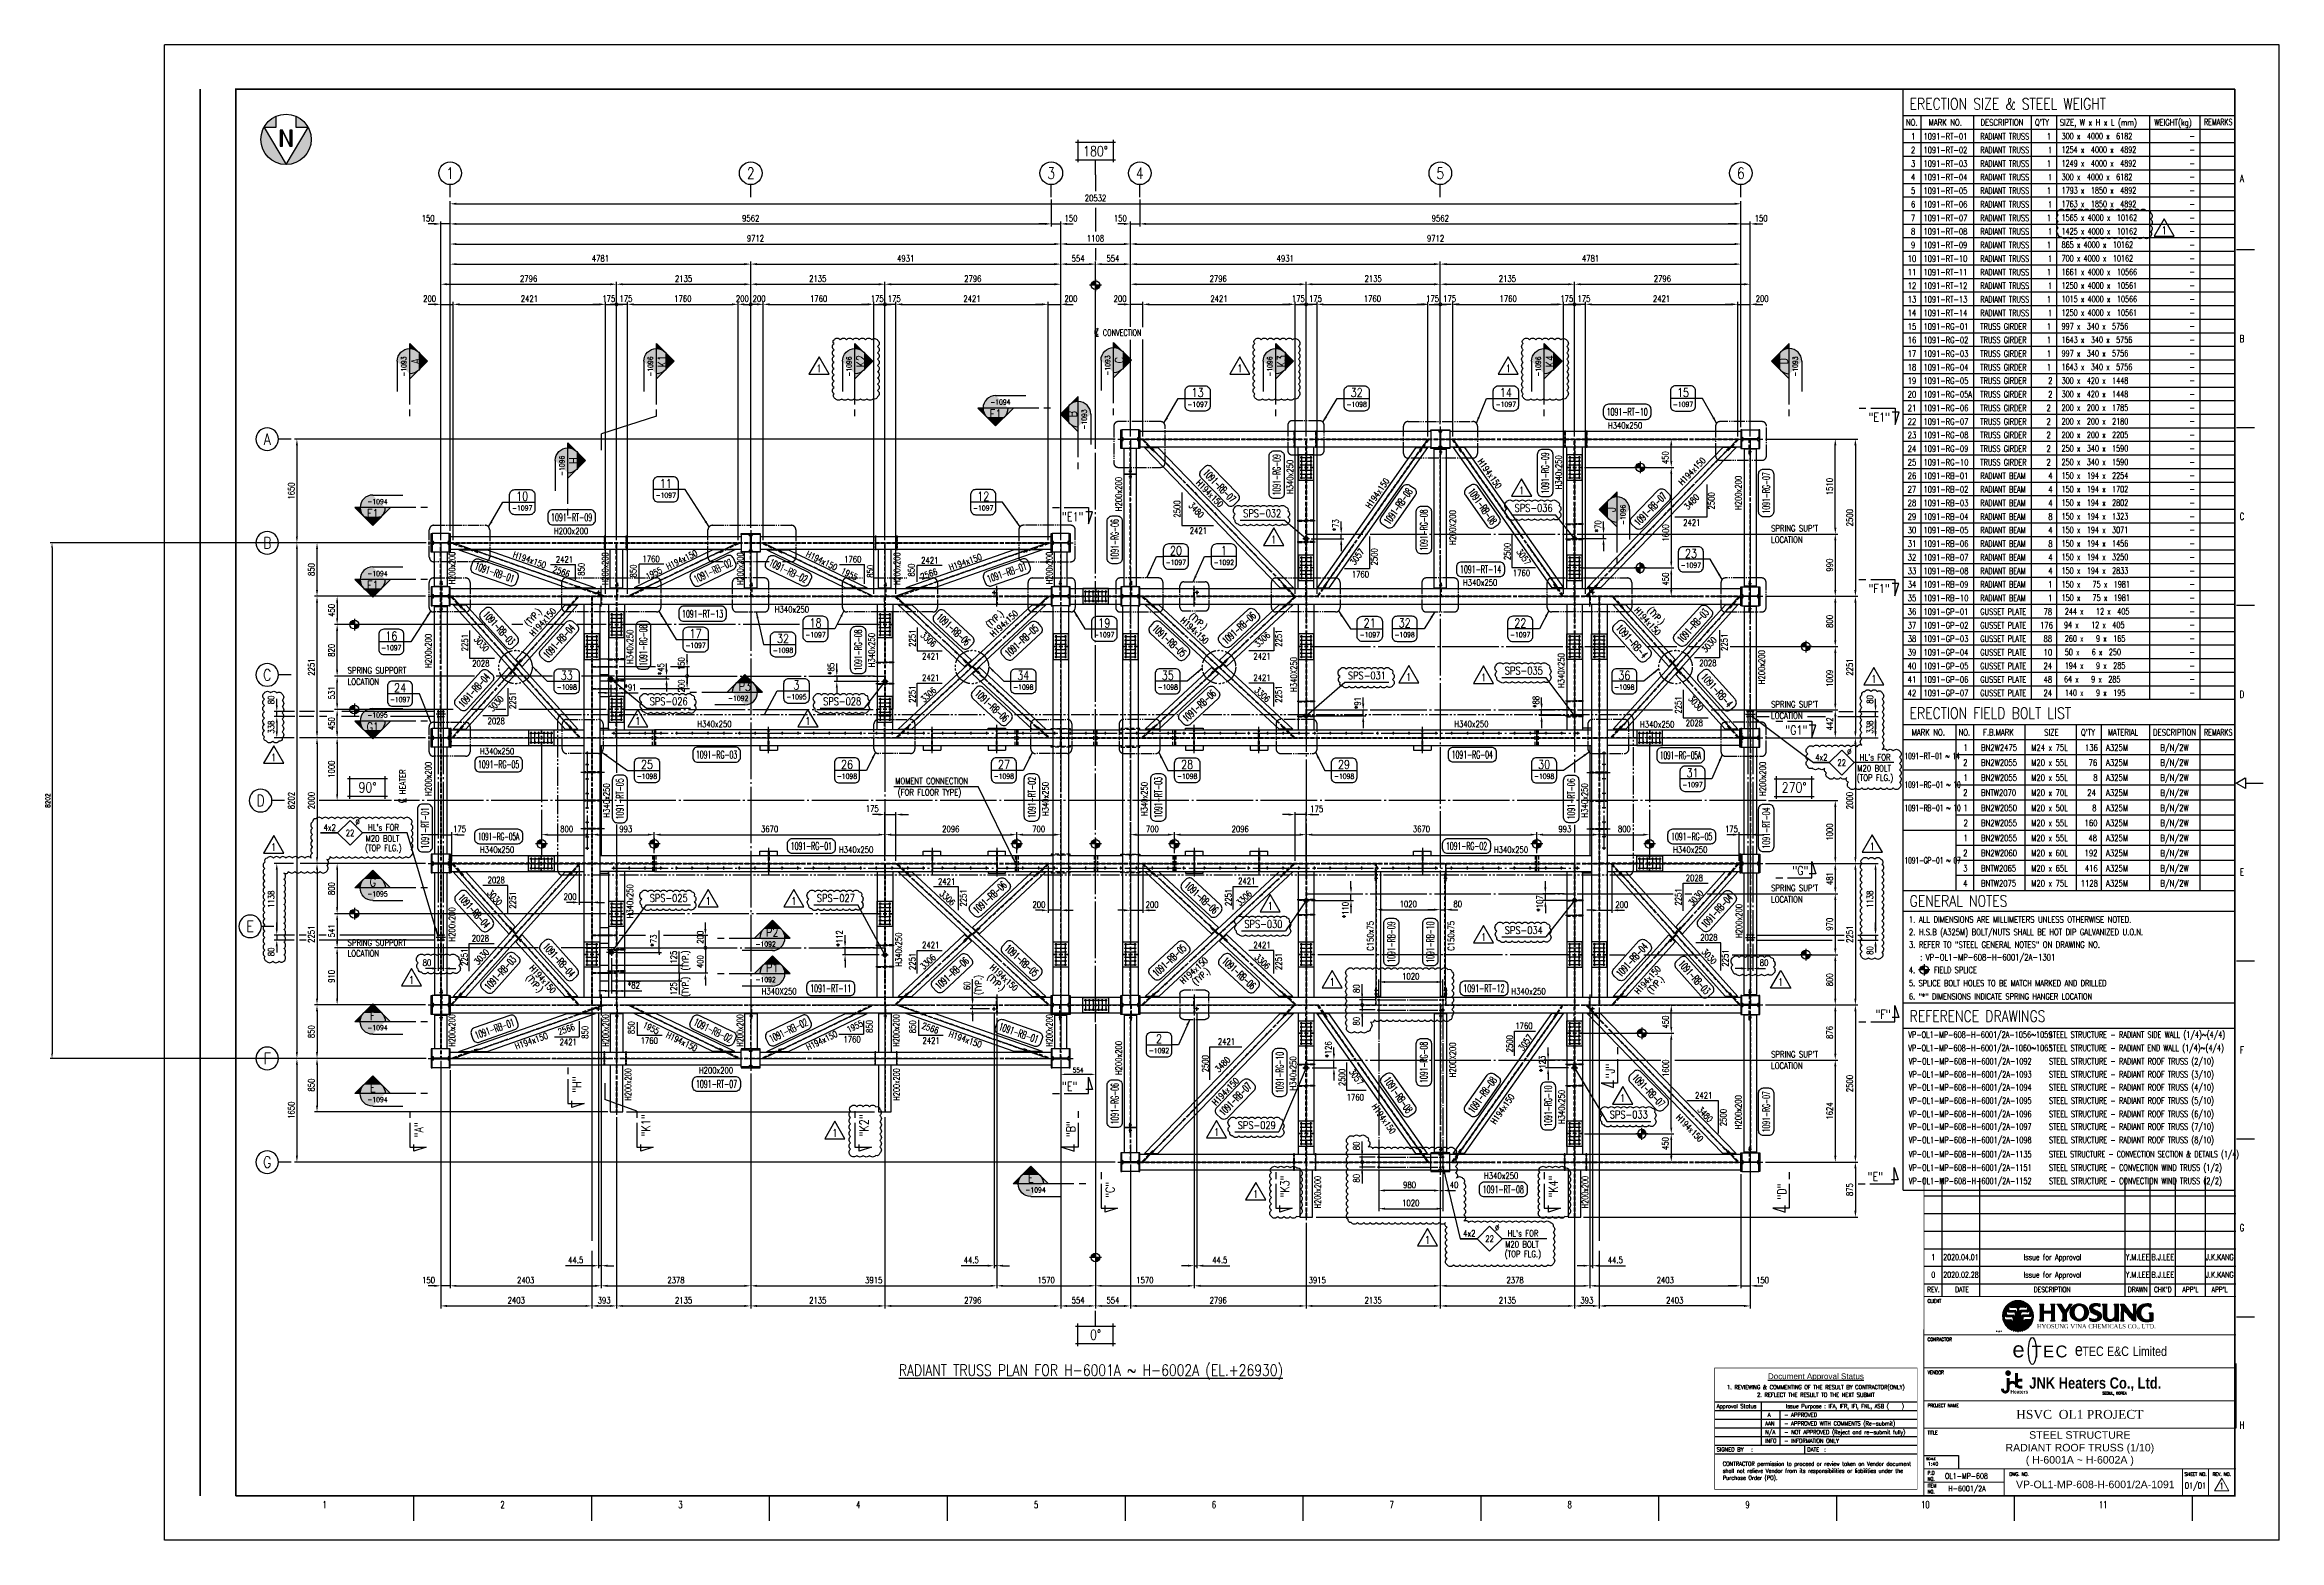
# Model space of a CAD drawing. Header units: millimetres. Extents: x 0 to 232280, y -26939 to 23794.
# Drawn here: x 53574 to 89121, y 0 to 23794 of the extents above; entities that cross this region are included whole.
import ezdxf
from ezdxf.enums import TextEntityAlignment as Align

# ---------------------------------------------------------------- set-up
doc = ezdxf.new("R2010")
doc.units = ezdxf.units.MM
doc.header["$LTSCALE"] = 30
for name, pattern in [('HIDDEN2', [0.1875, 0.125, -0.0625]), ('JNK-CENTER', [34, 30, -1.5, 1, -1.5]), ('JNK-HIDDEN', [3, 2, -1]), ('PH2', [15, 10, -1, 1, -1, 1, -1])]:
    doc.linetypes.add(name, pattern=pattern)
for name, color, linetype in [('9', 2, 'HIDDEN2'), ('BODER', 7, 'Continuous'), ('border', 130, 'Continuous'), ('CEN-R', 1, 'JNK-CENTER'), ('CON-C', 4, 'Continuous'), ('CON-G', 3, 'Continuous'), ('CON-R', 1, 'Continuous'), ('CON-W', 7, 'Continuous'), ('CON-Y', 2, 'Continuous'), ('det', 2, 'PH2'), ('Dim-W', 7, 'Continuous'), ('FORM', 7, 'Continuous'), ('HID-Y', 2, 'JNK-HIDDEN'), ('rev-1', 2, 'Continuous'), ('STL-OBJT', 7, 'Continuous'), ('TITLE', 7, 'Continuous'), ('TXT-C', 4, 'Continuous'), ('TXT-G', 3, 'Continuous'), ('TXT-Y', 2, 'Continuous')]:
    doc.layers.add(name, color=color, linetype=linetype)
doc.layers.add('AM_5', color=3, linetype='Continuous', lineweight=25)
doc.styles.add('Arial', font='arial.ttf', dxfattribs={"height": 0.2})
doc.styles.add('Logo', font='ARIALNB.TTF', dxfattribs={"width": 0.8})
doc.styles.add('ROMANS', font='ROMANS.shx', dxfattribs={"width": 0.8})
doc.styles.add('SIMPLEX', font='simplex.shx', dxfattribs={"width": 0.8})
doc.styles.get("Standard").update_dxf_attribs({"font": 'romans.shx', "width": 0.8, "bigfont": 'whgtxt.shx'})
doc.styles.add('time', font='times.ttf', dxfattribs={"height": 5})
doc.styles.add('USER1', font='swiss.ttf', dxfattribs={"width": 0.8, "height": 5})
doc.dimstyles.new('DIM30$0', dxfattribs={"dimscale": 30, "dimtxt": 2.5, "dimasz": 2.5, "dimexe": 1, "dimexo": 1, "dimgap": 1, "dimtad": 1, "dimdec": 0, "dimdsep": 46, "dimtxsty": 'SIMPLEX', "dimcen": 0, "dimclrd": 7, "dimclre": 7, "dimclrt": 2, "dimadec": 1, "dimazin": 2, "dimtfac": 1, "dimtdec": 0, "dimtix": 1, "dimtmove": 2, "dimatfit": 0, "dimfxl": 1, "dimtolj": 1, "dimtzin": 0, "dimarcsym": 0})
doc.dimstyles.new('DIM40', dxfattribs={"dimscale": 40, "dimtxt": 2.5, "dimasz": 2.5, "dimexe": 1, "dimexo": 1, "dimgap": 1, "dimtad": 1, "dimdec": 0, "dimdsep": 46, "dimtxsty": 'SIMPLEX', "dimcen": 0, "dimclrd": 7, "dimclre": 7, "dimclrt": 2, "dimadec": 1, "dimazin": 2, "dimtfac": 1, "dimtdec": 0, "dimtix": 1, "dimtmove": 2, "dimatfit": 2, "dimfxl": 1, "dimtolj": 1, "dimtzin": 0, "dimarcsym": 1})
doc.dimstyles.new('DIM40x4', dxfattribs={"dimscale": 40, "dimtxt": 2.5, "dimasz": 2.5, "dimexe": 1, "dimexo": 1, "dimgap": 1, "dimtad": 1, "dimdec": 1, "dimlfac": 0.25, "dimdsep": 46, "dimtxsty": 'SIMPLEX', "dimcen": 2.5, "dimclrd": 7, "dimclre": 7, "dimclrt": 2, "dimadec": 1, "dimazin": 2, "dimtfac": 1, "dimtdec": 1, "dimtmove": 2, "dimatfit": 3, "dimfxl": 1, "dimtfill": 1, "dimtolj": 1, "dimtzin": 0, "dimarcsym": 1})

msp = doc.modelspace()

# ---------------------------------------------------------------- texts
at = {"color": 2, "lineweight": 0}
msp.add_text('1:40', height=55.204, dxfattribs=at).set_placement((83612.74, 1188.08), align=Align.CENTER)
at = {"layer": 'BODER', "color": 7, "style": 'ROMANS'}
for s, height, width, p in [('0', 92, 0.7, (83616.22, 4225.18)), ('1', 92, 0.7, (83616.22, 4505.18)), ('2020.04.01', 92, 0.65, (84057.59, 4505.18)), ('2020.02.28', 92, 0.65, (84057.59, 4225.18)), ('Y.M.LEE', 92, 0.7, (86868.18, 4505.18)), ('Y.M.LEE', 92, 0.7, (86868.18, 4225.18)), ('B.J.LEE', 92, 0.7, (87268.18, 4505.18)), ('B.J.LEE', 92, 0.7, (87268.18, 4225.18)), ('J.K.KANG', 92, 0.7, (88172.77, 4505.18)), ('J.K.KANG', 92, 0.7, (88172.77, 4225.18)), ('1', 100, 0.7, (88205.35, 864.6))]:
    msp.add_text(s, height=height, dxfattribs=dict(at, width=width)).set_placement(p, align=Align.MIDDLE)
at = {"layer": 'BODER', "color": 7, "style": 'ROMANS', "width": 0.7}
for p in [(85513.38, 4505.18), (85513.38, 4225.18)]:
    msp.add_text('Issue for Approval', height=92, dxfattribs=at).set_placement(p, align=Align.MIDDLE_CENTER)
at = {"layer": 'BODER', "color": 7, "style": 'Arial'}
for s, p in [('RADIANT ROOF TRUSS (1/10)', (85948.18, 1459.78)), ('STEEL STRUCTURE', (85948.18, 1676.19)), ('( H-6001A ~ H-6002A )', (85948.18, 1265.86))]:
    msp.add_text(s, height=120, dxfattribs=at).set_placement(p, align=Align.MIDDLE)
msp.add_text('VP-OL1-MP-608-H-6001/2A-1091', height=120, dxfattribs=at).set_placement((86194.52, 829.26), align=Align.CENTER)
at = {"layer": 'CON-G', "style": 'SIMPLEX', "width": 0.6}
for p in [(87924.17, 22514.51), (87924.17, 12802.51)]:
    msp.add_text('REMARKS', height=100, dxfattribs=at).set_placement(p)
at = {"layer": 'CON-G', "style": 'SIMPLEX', "width": 0.8}
for s, p in [('SPS-032', (72941.21, 16278.41)), ('SPS-036', (77258.73, 16363.98)), ('SPS-035', (77102.57, 13775.56)), ('SPS-031', (74607.34, 13698.61)), ('SPS-026', (63499.5, 13286.91)), ('SPS-028', (66259.14, 13286.91)), ('SPS-025', (63499.5, 10157.19)), ('SPS-027', (66158.51, 10157.19)), ('SPS-030', (72960.82, 9744.69)), ('SPS-034', (77102.57, 9646.51))]:
    msp.add_text(s, height=120, dxfattribs=at).set_placement(p, align=Align.CENTER)
at = {"layer": 'CON-Y', "style": 'SIMPLEX', "width": 0.8}
for s, height, p in [('H340x250', 100, (78441.76, 17685.96)), ('H200x200', 100, (61674.72, 16007.5)), ('2421', 100, (71788.97, 16012.28)), ('2421', 100, (79638.71, 16141.72)), ('2421', 100, (61705.49, 15553.82)), ('1760', 100, (63083.56, 15563.53)), ('1760', 100, (66291.41, 15557.58)), ('2421', 100, (67516.69, 15540.37)), ('1760', 100, (74367.18, 15319.2)), ('H340x250', 100, (76136.33, 15188.03)), ('1760', 100, (76929.5, 15339.39)), ('H340x250', 100, (65187.92, 14759.49)), ('2028', 100, (60374.82, 13900.74)), ('2421', 100, (67531.05, 14015.34)), ('2421', 100, (72801.28, 14015.34)), ('2028', 100, (79894.33, 13905.97)), ('2421', 100, (67531.05, 13671.23)), ('2421', 100, (72801.28, 13671.23)), ('2028', 100, (60619.16, 12982.78)), ('H340x250', 100, (63955.15, 12937.03)), ('H340x250', 100, (75996.24, 12937.03)), ('H340x250', 100, (78952.9, 12931.09)), ('2028', 100, (79678.89, 12952.08)), ('H340x250', 100, (60497.95, 12504.48)), ('H340x250', 100, (60497.95, 10937.03)), ('H340x250', 100, (66210.08, 10937.03)), ('H340x250', 100, (76627.07, 10937.03)), ('H340x250', 100, (79478.27, 10937.03)), ('2028', 100, (60619.16, 10452.79)), ('2421', 100, (67784.7, 10429.61)), ('2421', 100, (72558.67, 10437.85)), ('2028', 100, (79678.89, 10488.97)), ('2028', 100, (60367.62, 9528.45)), ('2028', 100, (79910.5, 9541.08)), ('2421', 100, (67531.05, 9420.23)), ('2421', 100, (72801.28, 9420.23)), ('H340X250', 100, (64979.99, 8686.03)), ('H340x250', 100, (76906.4, 8686.03)), ('1760', 100, (76968.39, 8134.99)), ('2421', 100, (61765.28, 7875.75)), ('1760', 100, (63053.61, 7901.23)), ('1760', 100, (66279.6, 7920.13)), ('2421', 100, (67537.26, 7900.87)), ('2421', 100, (72236.21, 7885.12)), ('H200x200', 100, (63979.95, 7427.17)), ('2421', 100, (79827.46, 7027.87)), ('1760', 100, (74285.11, 6998.85)), ('H340x250', 100, (76470.43, 5749.61)), ('SEOUL, KOREA', 44.8448, (86306.87, 2317.14))]:
    msp.add_text(s, height=height, dxfattribs=at).set_placement(p)
at = {"layer": 'CON-Y', "style": 'SIMPLEX'}
for s, rotation, width, p in [('H340x250', 90, 0.8, (73434.32, 16645.43)), ('H194x150', 305.145546, 0.8, (76362.16, 17165.14)), ('H340x250', 90, 0.8, (77706.08, 16717.95)), ('H194x150', 45.919727, 0.8, (79625.07, 16778.23)), ('H200x200', 90, 0.8, (70710.07, 16371.12)), ('H194x150', 314.080273, 0.8, (71880.65, 16815.09)), ('H194x150', 54.854454, 0.8, (74658.74, 16406.88)), ('H200x200', 90, 0.8, (80565.13, 16391.01)), ('2500', 90, 0.8, (71637.92, 16270)), ('3480', 314.080273, 0.8, (71762.49, 16453.93)), ('H200X200', 90, 0.8, (76019.56, 15834.08)), ('3480', 45.919727, 0.8, (79714.19, 16386.97)), ('2500', 90, 0.8, (80137.39, 16399.44)), ('H194x150', 340.654102, 0.8, (61014.27, 15642.26)), ('H194x150', 25.778431, 0.7, (63490.11, 15440.54)), ('H194x150', 334.221569, 0.7, (65675.6, 15655.09)), ('H194x150', 19.345898, 0.8, (67977.99, 15426.94)), ('3057', 54.854454, 0.8, (74414.13, 15505.46)), ('2500', 90, 0.8, (74773.84, 15509.67)), ('2500', 90, 0.8, (76889.51, 15594.85)), ('3057', 305.145546, 0.8, (76980.74, 15727.11)), ('2566', 340.654102, 0.8, (61646.38, 15410.74)), ('850', 90, 0.8, (62159.91, 15345.37)), ('850', 90, 0.8, (62986.02, 15317.97)), ('1955', 25.778431, 0.7, (63167.14, 15282.69)), ('1955', 334.221569, 0.7, (66232.7, 15384.17)), ('850', 90, 0.8, (66755.61, 15313.44)), ('850', 90, 0.8, (67409.9, 15331.92)), ('2566', 19.345898, 0.8, (67526.31, 15280.27)), ('(TYP.)', 47.983269, 0.8, (61271.89, 14533)), ('H194x150', 47.983269, 0.8, (61350.44, 14372.22)), ('(TYP.)', 42.916099, 0.8, (68601.98, 14509.94)), ('H194x150', 42.916099, 0.8, (68668.97, 14361.66)), ('H194x150', 317.083901, 0.8, (71632.21, 14622.52)), ('(TYP.)', 317.083901, 0.8, (71773.8, 14692.59)), ('H194x150', 312.016731, 0.8, (78852.13, 14791.1)), ('(TYP.)', 312.016731, 0.8, (79062.44, 14792.9)), ('H200x200', 90, 0.8, (59725.83, 13876.76)), ('2251', 90, 0.8, (60307.14, 14143.7)), ('3030', 312.016731, 0.8, (60392.62, 14329.86)), ('H340x250', 90, 0.8, (62932.52, 13942.68)), ('H340x250', 90, 0.8, (66777.43, 13889.81)), ('2251', 90, 0.8, (67426.09, 14214.83)), ('3306', 317.083901, 0.8, (67497.73, 14388.8)), ('3306', 42.916099, 0.8, (72878.56, 14199.43)), ('2251', 90, 0.8, (73253.86, 14214.83)), ('3030', 47.98327, 0.8, (79996.95, 14112.72)), ('2251', 90, 0.8, (80343.92, 14148.93)), ('H340X250', 90, 0.8, (73494.17, 13496.99)), ('H340X250', 90, 0.8, (77747.43, 13559.15)), ('H200x200', 90, 0.8, (80936.75, 13617.81)), ('2251', 90, 0.8, (67426.09, 13324.12)), ('3306', 42.916099, 0.8, (67565.82, 13323.34)), ('3306', 317.083901, 0.8, (72810.47, 13512.71)), ('2251', 90, 0.8, (73253.86, 13324.12)), ('3030', 47.983269, 0.8, (60698.76, 13175.32)), ('2251', 90, 0.8, (61068.75, 13225.73)), ('2251', 90, 0.8, (79611.21, 13152.67)), ('3030', 312.016731, 0.8, (79712.42, 13382.88)), ('H200x200', 90, 0.8, (59725.83, 11841.36)), ('H200x200', 90, 0.8, (80954.12, 11841.36)), ('H340x250', 90, 0.8, (62560.62, 11498.46)), ('H340x250', 90, 0.8, (69543.94, 11520.47)), ('H340x250', 90, 0.8, (71115.84, 11520.47)), ('H340x250', 90, 0.8, (78119.33, 11498.46)), ('3030', 312.016731, 0.8, (60604.55, 10295.19)), ('H340x250', 90, 0.8, (62932.52, 9893.55)), ('3306', 317.083901, 0.8, (67799.96, 10275.95)), ('2251', 90, 0.8, (68237.27, 10082.5)), ('2251', 90, 0.8, (72453.72, 10090.73)), ('3306', 42.916099, 0.8, (72586.33, 10086.58)), ('2251', 90, 0.8, (79611.21, 10098.39)), ('3030', 47.983269, 0.8, (79786.72, 10085.75)), ('H200x200', 90, 0.8, (60101.41, 9525.09)), ('2251', 90, 0.8, (61068.75, 10049.15)), ('H200x200', 90, 0.8, (80575.12, 9579.63)), ('H340x250', 90, 0.8, (67207.16, 9123.99)), ('C150x75', 90, 0.8, (74712.94, 9379.49)), ('C150x75', 90, 0.8, (75996.77, 9379.49)), ('2251', 90, 0.8, (60299.94, 9137.88)), ('3030', 47.98327, 0.8, (60468.61, 9146.47)), ('(TYP.)', 90, 0.8, (63813.97, 9064.87)), ('2251', 90, 0.8, (67426.09, 9073.12)), ('3306', 42.916099, 0.8, (67558.22, 9073.53)), ('H194x150', 42.916099, 0.8, (71687.53, 8841.71)), ('3306', 317.083901, 0.8, (72810.47, 9262.9)), ('2251', 90, 0.8, (73253.86, 9073.12)), ('3030', 312.01673, 0.8, (79922.65, 9355.91)), ('2251', 90, 0.8, (80360.09, 9126.53)), ('(TYP.)', 312.016731, 0.8, (61221.97, 8944.77)), ('H194x150', 312.016731, 0.8, (61276.15, 9096.41)), ('(TYP.)', 90, 0.8, (63813.97, 8645.84)), ('H194x150', 317.083901, 0.8, (68600.87, 9100.67)), ('(TYP.)', 42.916099, 0.8, (71884.54, 8824.53)), ('H194x150', 47.983269, 0.8, (78926.42, 8677.53)), ('(TYP.)', 47.983269, 0.8, (79126.86, 8685.03)), ('850', 90, 0.8, (62956.08, 8052.55)), ('1955', 334.221569, 0.7, (63079.4, 8162.82)), ('1955', 25.778431, 0.7, (66364.04, 8073.33)), ('850', 90, 0.8, (66743.81, 8071.45)), ('850', 90, 0.8, (67430.46, 8066.8)), ('2566', 340.654102, 0.8, (67517.07, 8148.11)), ('H194x150', 19.345898, 0.8, (61074.45, 7806.9)), ('850', 90, 0.8, (62219.69, 7978.49)), ('H194x150', 334.221569, 0.7, (63446.62, 8004.97)), ('H194x150', 25.778431, 0.7, (65719.09, 7790.43)), ('H194x150', 340.654102, 0.8, (67944.86, 8014.27)), ('H200x200', 90, 0.8, (70710.07, 7399.77)), ('H200X200', 90, 0.8, (76019.56, 7366.02)), ('2500', 90, 0.8, (76928.4, 7762.62)), ('3057', 54.854454, 0.8, (77091.27, 7777.84)), ('2500', 90, 0.8, (72085.16, 7445.5)), ('H340x250', 90, 0.8, (73483.39, 7155.48)), ('2500', 90, 0.8, (74260.32, 7227.16)), ('3057', 305.145546, 0.8, (74317.31, 7451.4)), ('H194x150', 45.919727, 0.8, (72203.25, 6909.85)), ('H340x250', 90, 0.8, (77753.39, 6621.9)), ('H194x150', 305.145546, 0.8, (74677.38, 6900.3)), ('H194x150', 54.854454, 0.8, (76648.42, 6610.1)), ('H194x150', 314.080273, 0.8, (79516.43, 6718.7)), ('3480', 314.080273, 0.8, (79857.18, 6840.15)), ('2500', 90, 0.8, (80326.14, 6588.25)), ('H200x200', 90, 0.8, (80566.34, 6538.38))]:
    msp.add_text(s, height=100, rotation=rotation, dxfattribs=dict(at, width=width)).set_placement(p)
at = {"layer": 'Dim-W', "color": 2, "style": 'SIMPLEX', "width": 0.8}
for s, p in [("SPRING SUP'T", (81037.32, 16048.38)), ('LOCATION', (81037.32, 15868.38)), ('SPRING SUPPORT', (58392.78, 13788.78)), ('LOCATION', (58392.78, 13608.78)), ("SPRING SUP'T", (81037.32, 13249.98)), ('LOCATION', (81037.32, 13069.98)), ('MOMENT CONNECTION', (67104.24, 12031.05)), ('(FOR FLOOR TYPE)', (67143.27, 11851.05)), ("SPRING SUP'T", (81037.32, 10326.78)), ('LOCATION', (81037.32, 10146.78)), ('SPRING SUPPORT', (58392.78, 9458.06)), ('LOCATION', (58392.78, 9286.78)), ("SPRING SUP'T", (81037.32, 7680.78)), ('LOCATION', (81037.32, 7500.78))]:
    msp.add_text(s, height=100, dxfattribs=at).set_placement(p)
at = {"layer": 'TXT-C', "style": 'SIMPLEX', "width": 0.8}
for s, p in [('ERECTION SIZE & STEEL WEIGHT', (83241.24, 22762.4)), ('ERECTION FIELD BOLT LIST', (83241.24, 13069.46)), ('GENERAL NOTES', (83241.24, 10080.94)), ('REFERENCE DRAWINGS', (83241.24, 8249.42))]:
    msp.add_text(s, height=180, dxfattribs=at).set_placement(p)
msp.add_text('%%URADIANT TRUSS PLAN FOR H-6001A ~ H-6002A (EL.+26930)', height=180, dxfattribs=at).set_placement((70217.16, 2694), align=Align.MIDDLE)
at = {"layer": 'TXT-G', "style": 'SIMPLEX', "width": 0.8}
for s, p in [('NO.', (83181.56, 22506.83)), ('MARK NO.', (83543.65, 22506.83)), ('DESCRIPTION', (84368.06, 22506.83)), ("Q'TY", (85234.44, 22506.83)), ('SIZE, W x H x L (mm)', (85629, 22506.83)), ('WEIGHT(kg)', (87132.27, 22506.83)), ('MARK NO.', (83273.64, 12802.51)), ('NO.', (84018.34, 12802.51)), ('F.B.MARK', (84408.11, 12802.51)), ('SIZE', (85381.01, 12802.51)), ("Q'TY", (85965.56, 12802.51)), ('MATERIAL', (86393.44, 12802.51))]:
    msp.add_text(s, height=100, dxfattribs=at).set_placement(p)
msp.add_text('DESCRIPTION', height=100, dxfattribs=at).set_placement((87454.86, 12802.51), align=Align.CENTER)
at = {"layer": 'TXT-Y', "style": 'SIMPLEX'}
for s, height, width, p in [('2', 100, 0.8, (83261.9, 22068.83)), ('1', 100, 0.8, (83261.9, 22284.83)), ('1091-RT-01', 100, 0.7, (83461.56, 22284.83)), ('1091-RT-02', 100, 0.7, (83461.56, 22068.83)), ('RADIANT TRUSS', 100, 0.65, (84365.13, 22284.83)), ('RADIANT TRUSS', 100, 0.65, (84365.13, 22068.83)), ('  1', 100, 0.8, (85314.78, 22284.83)), ('  1', 100, 0.7, (85335.28, 22068.83)), ('300 x  4000 x  6182', 100, 0.75, (85657.59, 22289)), ('1254 x  4000 x  4892', 100, 0.75, (85657.59, 22073)), ('3', 100, 0.8, (83261.9, 21852.83)), ('4', 100, 0.8, (83261.9, 21636.83)), ('1091-RT-03', 100, 0.7, (83461.56, 21852.83)), ('1091-RT-04', 100, 0.7, (83461.56, 21636.83)), ('RADIANT TRUSS', 100, 0.65, (84365.13, 21852.83)), ('RADIANT TRUSS', 100, 0.65, (84365.13, 21636.83)), ('  1', 100, 0.8, (85314.78, 21852.83)), ('  1', 100, 0.7, (85335.28, 21636.83)), ('300 x  4000 x  6182', 100, 0.75, (85657.59, 21641)), ('1249 x  4000 x  4892', 100, 0.75, (85657.59, 21857)), ('5', 100, 0.8, (83261.9, 21420.83)), ('1091-RT-05', 100, 0.7, (83461.56, 21420.83)), ('RADIANT TRUSS', 100, 0.65, (84365.13, 21420.83)), ('  1', 100, 0.8, (85314.78, 21420.83)), ('1793 x  1850 x  4892', 100, 0.75, (85657.59, 21425)), ('7', 100, 0.8, (83261.9, 20988.83)), ('6', 100, 0.8, (83261.9, 21204.83)), ('1091-RT-06', 100, 0.7, (83461.56, 21204.83)), ('1091-RT-07', 100, 0.7, (83461.56, 20988.83)), ('RADIANT TRUSS', 100, 0.65, (84365.13, 21204.83)), ('RADIANT TRUSS', 100, 0.65, (84365.13, 20988.83)), ('  1', 100, 0.8, (85314.78, 20988.83)), ('  1', 100, 0.7, (85335.28, 21204.83)), ('1763 x  1850 x  4892', 100, 0.75, (85657.59, 21209)), ('1565 x 4000 x  10162', 100, 0.75, (85657.59, 20993)), ('8', 100, 0.8, (83261.9, 20772.83)), ('9', 100, 0.8, (83261.9, 20556.83)), ('1091-RT-08', 100, 0.7, (83461.56, 20772.83)), ('1091-RT-09', 100, 0.7, (83461.56, 20556.83)), ('RADIANT TRUSS', 100, 0.65, (84365.13, 20772.83)), ('RADIANT TRUSS', 100, 0.65, (84365.13, 20556.83)), ('  1', 100, 0.8, (85314.78, 20556.83)), ('  1', 100, 0.7, (85335.28, 20772.83)), ('865 x 4000 x  10162', 100, 0.75, (85657.59, 20561)), ('1425 x 4000 x  10162', 100, 0.75, (85657.59, 20777)), ('10', 100, 0.8, (83209.58, 20340.83)), ('1091-RT-10', 100, 0.7, (83461.56, 20340.83)), ('RADIANT TRUSS', 100, 0.65, (84365.13, 20340.83)), ('  1', 100, 0.7, (85335.28, 20340.83)), ('700 x 4000 x  10162', 100, 0.75, (85657.59, 20345)), ('11', 100, 0.8, (83209.58, 20124.83)), ('12', 100, 0.8, (83209.58, 19908.83)), ('1091-RT-11', 100, 0.7, (83461.56, 20124.83)), ('1091-RT-12', 100, 0.7, (83461.56, 19908.83)), ('RADIANT TRUSS', 100, 0.65, (84365.13, 20124.83)), ('RADIANT TRUSS', 100, 0.65, (84365.13, 19908.83)), ('  1', 100, 0.8, (85314.78, 20124.83)), ('  1', 100, 0.7, (85335.28, 19908.83)), ('1661 x 4000 x  10566', 100, 0.75, (85657.59, 20129)), ('1250 x 4000 x  10561', 100, 0.75, (85657.59, 19913)), ('13', 100, 0.8, (83209.58, 19692.83)), ('14', 100, 0.8, (83209.58, 19476.83)), ('1091-RT-13', 100, 0.7, (83461.56, 19692.83)), ('1091-RT-14', 100, 0.7, (83461.56, 19476.83)), ('RADIANT TRUSS', 100, 0.65, (84365.13, 19692.83)), ('RADIANT TRUSS', 100, 0.65, (84365.13, 19476.83)), ('  1', 100, 0.8, (85314.78, 19692.83)), ('  1', 100, 0.7, (85335.28, 19476.83)), ('1015 x 4000 x  10566', 100, 0.75, (85657.59, 19697)), ('1250 x 4000 x  10561', 100, 0.75, (85657.59, 19481)), ('15', 100, 0.8, (83209.58, 19260.83)), ('1091-RG-01', 100, 0.7, (83461.56, 19260.83)), ('TRUSS GIRDER', 100, 0.65, (84365.13, 19260.83)), ('  1', 100, 0.8, (85314.78, 19260.83)), ('997 x  340 x  5756', 100, 0.75, (85657.59, 19265)), ('16', 100, 0.8, (83209.58, 19044.83)), ('17', 100, 0.8, (83209.58, 18828.83)), ('1091-RG-02', 100, 0.7, (83461.56, 19044.83)), ('1091-RG-03', 100, 0.7, (83461.56, 18828.83)), ('TRUSS GIRDER', 100, 0.65, (84365.13, 19044.83)), ('TRUSS GIRDER', 100, 0.65, (84365.13, 18828.83)), ('  1', 100, 0.8, (85314.78, 19044.83)), ('  1', 100, 0.8, (85314.78, 18828.83)), ('997 x  340 x  5756', 100, 0.75, (85657.59, 18833)), ('1643 x  340 x  5756', 100, 0.75, (85657.59, 19049)), ('18', 100, 0.8, (83209.58, 18612.83)), ('19', 100, 0.8, (83209.58, 18396.83)), ('1091-RG-04', 100, 0.7, (83461.56, 18612.83)), ('1091-RG-05', 100, 0.7, (83461.56, 18396.83)), ('TRUSS GIRDER', 100, 0.65, (84365.13, 18612.83)), ('TRUSS GIRDER', 100, 0.65, (84365.13, 18396.83)), ('  1', 100, 0.8, (85314.78, 18612.83)), ('2', 100, 0.8, (85444.2, 18396.83)), ('300 x  420 x  1448', 100, 0.75, (85657.59, 18401)), ('1643 x  340 x  5756', 100, 0.75, (85657.59, 18617)), ('20', 100, 0.8, (83209.58, 18180.83)), ('1091-RG-05A', 100, 0.7, (83461.56, 18180.83)), ('TRUSS GIRDER', 100, 0.65, (84365.13, 18180.83)), ('2', 100, 0.8, (85444.2, 18180.83)), ('300 x  420 x  1448', 100, 0.75, (85657.59, 18185)), ('21', 100, 0.8, (83209.58, 17964.83)), ('22', 100, 0.8, (83209.58, 17748.83)), ('1091-RG-06', 100, 0.7, (83461.56, 17964.83)), ('1091-RG-07', 100, 0.7, (83461.56, 17748.83)), ('TRUSS GIRDER', 100, 0.65, (84365.13, 17964.83)), ('TRUSS GIRDER', 100, 0.65, (84365.13, 17748.83)), ('  2', 100, 0.8, (85307.65, 17964.83)), ('  2', 100, 0.8, (85307.65, 17748.83)), ('200 x  200 x  1785', 100, 0.75, (85657.59, 17969)), ('200 x  200 x  2180', 100, 0.75, (85657.59, 17753)), ('23', 100, 0.8, (83209.58, 17532.83)), ('1091-RG-08', 100, 0.7, (83461.56, 17532.83)), ('TRUSS GIRDER', 100, 0.65, (84365.13, 17532.83)), ('  2', 100, 0.8, (85307.65, 17532.83)), ('200 x  200 x  2205', 100, 0.75, (85657.59, 17537)), ('250 x  340 x  1590', 100, 0.75, (85657.59, 17321)), ('24', 100, 0.8, (83209.58, 17316.83)), ('25', 100, 0.8, (83209.58, 17100.83)), ('1091-RG-09', 100, 0.7, (83461.56, 17316.83)), ('1091-RG-10', 100, 0.7, (83461.56, 17100.83)), ('TRUSS GIRDER', 100, 0.65, (84365.13, 17316.83)), ('TRUSS GIRDER', 100, 0.65, (84365.13, 17100.83)), ('  2', 100, 0.8, (85307.65, 17316.83)), ('  2', 100, 0.8, (85307.65, 17100.83)), ('250 x  340 x  1590', 100, 0.75, (85657.59, 17105)), ('26', 100, 0.8, (83209.58, 16884.83)), ('27', 100, 0.8, (83209.58, 16668.83)), ('1091-RB-01', 100, 0.7, (83461.56, 16884.83)), ('1091-RB-02', 100, 0.7, (83461.56, 16668.83)), ('RADIANT BEAM', 100, 0.65, (84365.13, 16884.83)), ('RADIANT BEAM', 100, 0.65, (84365.13, 16668.83)), ('4', 100, 0.8, (85445.88, 16884.83)), ('4', 100, 0.8, (85445.88, 16668.83)), ('150 x  194 x  2254', 100, 0.75, (85657.59, 16889)), ('150 x  194 x  1702', 100, 0.75, (85657.59, 16673)), ('28', 100, 0.8, (83209.58, 16452.83)), ('1091-RB-03', 100, 0.7, (83461.56, 16452.83)), ('RADIANT BEAM', 100, 0.65, (84365.13, 16452.83)), ('4', 100, 0.8, (85445.88, 16452.83)), ('150 x  194 x  2802', 100, 0.75, (85657.59, 16457)), ('29', 100, 0.8, (83209.58, 16236.83)), ('30', 100, 0.8, (83209.58, 16020.83)), ('1091-RB-04', 100, 0.7, (83461.56, 16236.83)), ('1091-RB-05', 100, 0.7, (83461.56, 16020.83)), ('RADIANT BEAM', 100, 0.65, (84365.13, 16236.83)), ('RADIANT BEAM', 100, 0.65, (84365.13, 16020.83)), ('8', 100, 0.8, (85445.88, 16236.83)), ('4', 100, 0.8, (85445.88, 16020.83)), ('150 x  194 x  1323', 100, 0.75, (85657.59, 16241)), ('150 x  194 x  3071', 100, 0.75, (85657.59, 16025)), ('31', 100, 0.8, (83209.58, 15804.83)), ('32', 100, 0.8, (83209.58, 15588.83)), ('1091-RB-06', 100, 0.7, (83461.56, 15804.83)), ('1091-RB-07', 100, 0.7, (83461.56, 15588.83)), ('RADIANT BEAM', 100, 0.65, (84365.13, 15804.83)), ('RADIANT BEAM', 100, 0.65, (84365.13, 15588.83)), ('8', 100, 0.8, (85445.88, 15804.83)), ('4', 100, 0.8, (85445.88, 15588.83)), ('150 x  194 x  1456', 100, 0.75, (85657.59, 15809)), ('150 x  194 x  3250', 100, 0.75, (85657.59, 15593)), ('33', 100, 0.8, (83209.58, 15372.83)), ('1091-RB-08', 100, 0.7, (83461.56, 15372.83)), ('RADIANT BEAM', 100, 0.65, (84365.13, 15372.83)), ('4', 100, 0.8, (85445.88, 15372.83)), ('150 x  194 x  2833', 100, 0.75, (85657.59, 15377)), ('34', 100, 0.8, (83209.58, 15156.83)), ('35', 100, 0.8, (83209.58, 14940.83)), ('1091-RB-09', 100, 0.7, (83461.56, 15156.83)), ('1091-RB-10', 100, 0.7, (83461.56, 14940.83)), ('RADIANT BEAM', 100, 0.65, (84365.13, 15156.83)), ('RADIANT BEAM', 100, 0.65, (84365.13, 14940.83)), ('1', 100, 0.8, (85445.88, 15156.83)), ('1', 100, 0.8, (85445.88, 14940.83)), ('150 x   75 x  1981', 100, 0.75, (85657.59, 15161)), ('150 x   75 x  1981', 100, 0.75, (85657.59, 14945)), ('36', 100, 0.8, (83209.58, 14724.83)), ('37', 100, 0.8, (83209.58, 14508.83)), ('1091-GP-01', 100, 0.7, (83461.56, 14724.83)), ('1091-GP-02', 100, 0.7, (83461.56, 14508.83)), ('GUSSET PLATE', 100, 0.65, (84365.13, 14724.83)), ('GUSSET PLATE', 100, 0.65, (84365.13, 14508.83)), ('176', 100, 0.8, (85314.78, 14508.83)), ('78', 100, 0.8, (85370.32, 14724.83)), ('  94 x   12 x  405', 100, 0.75, (85593.62, 14513)), (' 244 x   12 x  405', 100, 0.75, (85657.59, 14729)), ('38', 100, 0.8, (83209.58, 14292.83)), ('1091-GP-03', 100, 0.7, (83461.56, 14292.83)), ('GUSSET PLATE', 100, 0.65, (84365.13, 14292.83)), ('88', 100, 0.8, (85370.32, 14292.83)), (' 260 x   9 x  165', 100, 0.75, (85657.59, 14297)), ('39', 100, 0.8, (83209.58, 14076.83)), ('40', 100, 0.8, (83209.58, 13860.83)), ('1091-GP-04', 100, 0.7, (83461.56, 14076.83)), ('1091-GP-05', 100, 0.7, (83461.56, 13860.83)), ('GUSSET PLATE', 100, 0.65, (84365.13, 14076.83)), ('GUSSET PLATE', 100, 0.65, (84365.13, 13860.83)), ('24', 100, 0.8, (85370.63, 13860.83)), ('10', 100, 0.8, (85371.44, 14076.83)), (' 50 x   6 x  250', 100, 0.75, (85657.59, 14081)), (' 194 x   9 x  285', 100, 0.75, (85657.59, 13865)), ('41', 100, 0.8, (83209.58, 13644.83)), ('42', 100, 0.8, (83209.58, 13428.83)), ('1091-GP-06', 100, 0.7, (83461.56, 13644.83)), ('1091-GP-07', 100, 0.7, (83461.56, 13428.83)), ('GUSSET PLATE', 100, 0.65, (84365.13, 13644.83)), ('GUSSET PLATE', 100, 0.65, (84365.13, 13428.83)), ('48', 100, 0.8, (85370.63, 13644.83)), ('24', 100, 0.8, (85370.63, 13428.83)), ('  64 x   9 x  285', 100, 0.75, (85593.62, 13649)), (' 140 x   9 x  195', 100, 0.75, (85657.59, 13433)), ('1091-RT-01 ~ 14', 100, 0.55, (83160.09, 12427.71)), ('1', 100, 0.8, (84098.68, 12562.51)), ('136', 100, 0.8, (86029.46, 12562.51)), ('A325M', 100, 0.8, (86364.55, 12562.51)), ('(TOP FLG.)', 100, 0.8, (82400.28, 12081.14)), ('M20 BOLT', 100, 0.8, (82408.74, 12232.5)), ('2', 100, 0.8, (84091.79, 12322.51)), ('1', 100, 0.8, (84098.68, 12082.51)), ('76', 100, 0.8, (86087.66, 12322.51)), ('8', 100, 0.8, (86161.08, 12082.51)), ('A325M', 100, 0.8, (86364.55, 12322.51)), ('A325M', 100, 0.8, (86364.55, 12082.51)), ('1091-RG-01 ~ 10', 100, 0.55, (83160.09, 11972.15)), ('2', 100, 0.8, (84091.79, 11842.51)), (' 24', 100, 0.8, (86011.17, 11842.51)), ('A325M', 100, 0.8, (86364.55, 11842.51)), ('1091-RB-01 ~ 10', 100, 0.55, (83160.09, 11602.51)), ('2', 100, 0.8, (84098.68, 11362.51)), ('1', 100, 0.8, (84098.68, 11602.51)), ('160', 100, 0.8, (86023.58, 11362.51)), ('8', 100, 0.8, (86144.44, 11602.51)), ('A325M', 100, 0.8, (86364.55, 11602.51)), ('A325M', 100, 0.8, (86364.55, 11362.51)), ('(TOP FLG.)', 100, 0.8, (58670.81, 10963.88)), ('M20 BOLT', 100, 0.8, (58679.26, 11115.23)), ('1', 100, 0.8, (84098.68, 11122.51)), ('48', 100, 0.8, (86084.44, 11122.51)), ('A325M', 100, 0.8, (86364.55, 11122.51)), ('1091-GP-01 ~ 07', 100, 0.55, (83160.09, 10767.12)), ('2', 100, 0.8, (84091.79, 10882.51)), ('3', 100, 0.8, (84091.79, 10642.51)), ('416', 100, 0.8, (86027.5, 10642.51)), ('192', 100, 0.8, (86023.58, 10882.51)), ('A325M', 100, 0.8, (86364.55, 10882.51)), ('A325M', 100, 0.8, (86364.55, 10642.51)), ('4', 100, 0.8, (84091.79, 10402.51)), ('1128', 100, 0.8, (85961.5, 10402.51)), ('A325M', 100, 0.8, (86364.55, 10402.51)), ('2. H.S.B (A325M) BOLT/NUTS SHALL BE HOT DIP GALVANIZED U.O.N.', 100, 0.8, (83229.13, 9626.73)), ('1. ALL DIMENSIONS ARE MILLIMETERS UNLESS OTHERWISE NOTED.', 100, 0.8, (83229.13, 9826.73)), ('3. REFER TO "STEEL GENERAL NOTES" ON DRAWING NO. ', 100, 0.8, (83229.13, 9426.73)), ('   : VP-OL1-MP-608-H-6001/2A-1301', 100, 0.8, (83229.13, 9226.73)), ('4.     FIELD SPLICE', 97.1429, 0.8, (83229.13, 9024.29)), ('5. SPLICE BOLT HOLES TO BE MATCH MARKED AND DRILLED', 97.1429, 0.8, (83229.13, 8815.23)), ('6. "*" DIMENSIONS INDICATE SPRING HANGER LOCATION', 97.1429, 0.8, (83229.13, 8603.65)), ('VP-OL1-MP-608-H-6001/2A-1056~1059', 100, 0.65, (83219.53, 7995.62)), ('VP-OL1-MP-608-H-6001/2A-1060~1063', 100, 0.65, (83219.53, 7783.82)), ('STEEL STRUCTURE - RADIANT SIDE WALL (1/4)~(4/4)', 100, 0.65, (85455, 7995.62)), ('STEEL STRUCTURE - RADIANT END WALL (1/4)~(4/4)', 100, 0.65, (85455, 7783.82)), ('VP-OL1-MP-608-H-6001/2A-1092', 100, 0.65, (83227.79, 7572.02)), ('VP-OL1-MP-608-H-6001/2A-1093', 100, 0.65, (83227.79, 7362.53)), ('STEEL STRUCTURE - RADIANT ROOF TRUSS (2/10) ', 100, 0.65, (85457.76, 7572.02)), ('STEEL STRUCTURE - RADIANT ROOF TRUSS (3/10) ', 100, 0.65, (85457.76, 7362.53)), ('VP-OL1-MP-608-H-6001/2A-1094', 100, 0.65, (83227.79, 7157.25)), ('STEEL STRUCTURE - RADIANT ROOF TRUSS (4/10) ', 100, 0.65, (85457.76, 7157.25)), ('VP-OL1-MP-608-H-6001/2A-1095', 100, 0.65, (83227.79, 6945.45)), ('VP-OL1-MP-608-H-6001/2A-1096', 100, 0.65, (83227.79, 6732.67)), ('STEEL STRUCTURE - RADIANT ROOF TRUSS (5/10) ', 100, 0.65, (85457.76, 6945.45)), ('STEEL STRUCTURE - RADIANT ROOF TRUSS (6/10) ', 100, 0.65, (85457.76, 6732.67)), ('VP-OL1-MP-608-H-6001/2A-1097', 100, 0.65, (83227.79, 6532.35)), ('VP-OL1-MP-608-H-6001/2A-1098', 100, 0.65, (83227.79, 6319.57)), ('STEEL STRUCTURE - RADIANT ROOF TRUSS (7/10) ', 100, 0.65, (85457.76, 6532.35)), ('STEEL STRUCTURE - RADIANT ROOF TRUSS (8/10) ', 100, 0.65, (85457.76, 6319.57)), ('VP-OL1-MP-608-H-6001/2A-1135', 100, 0.65, (83227.79, 6093.31)), ('STEEL STRUCTURE - CONVECTION SECTION & DETAILS (1/4)', 100, 0.6, (85457.76, 6093.31)), ('VP-OL1-MP-608-H-6001/2A-1151', 100, 0.65, (83227.79, 5880.53)), ('VP-OL1-MP-608-H-6001/2A-1152', 100, 0.65, (83227.79, 5667.75)), ('STEEL STRUCTURE - CONVECTION WIND TRUSS (1/2) ', 100, 0.65, (85457.76, 5880.53)), ('STEEL STRUCTURE - CONVECTION WIND TRUSS (2/2) ', 100, 0.65, (85457.76, 5667.75)), ('(TOP FLG.)', 100, 0.8, (76798.65, 4506.66)), ('M20 BOLT', 100, 0.8, (76807.11, 4658.01))]:
    msp.add_text(s, height=height, dxfattribs=dict(at, width=width)).set_placement(p)
at = {"layer": 'TXT-Y', "style": 'SIMPLEX', "width": 0.8}
for p in [(87778.67, 22289.89), (87778.67, 22073.89), (87778.67, 21857.89), (87778.67, 21641.89), (87778.67, 21425.89), (87778.67, 21209.89), (87778.67, 20993.89), (87778.67, 20777.89), (87778.67, 20561.89), (87778.67, 20345.89), (87778.67, 20129.89), (87778.67, 19913.89), (87778.67, 19697.89), (87778.67, 19481.89), (87778.67, 19265.89), (87778.67, 19049.89), (87778.67, 18833.89), (87778.67, 18617.89), (87778.67, 18401.89), (87778.67, 18185.89), (87778.67, 17969.89), (87778.67, 17753.89), (87778.67, 17537.89), (87778.67, 17321.89), (87778.67, 17105.89), (87778.67, 16889.89), (87778.67, 16673.89), (87778.67, 16457.89), (87778.67, 16241.89), (87778.67, 16025.89), (87778.67, 15809.89), (87778.67, 15593.89), (87778.67, 15377.89), (87778.67, 15161.89), (87778.67, 14945.89), (87778.67, 14729.89), (87778.67, 14513.89), (87778.67, 14297.89), (87778.67, 14081.89), (87778.67, 13865.89), (87778.67, 13649.89), (87778.67, 13433.89)]:
    msp.add_text('-', height=100, dxfattribs=at).set_placement(p, align=Align.RIGHT)
at = {"layer": 'TXT-Y', "style": 'SIMPLEX', "width": 0.65}
for p in [(60104.95, 15210.05), (69605.01, 15210.05), (62539.32, 15198.71), (64687.18, 15198.71), (67182.48, 15198.71), (60104.95, 7851.95), (64684.7, 7851.95), (67168.92, 7851.95), (69605.01, 7851.95), (67173.86, 6994.19), (73873.86, 5280.75)]:
    msp.add_text('H200x200', height=100, rotation=90, dxfattribs=at).set_placement(p)
at = {"layer": 'TXT-Y', "color": 2, "style": 'SIMPLEX', "width": 0.8}
for s, p in [('BN2W2475', (84376.84, 12562.51)), ('M24 x 75L', (85174.59, 12562.51)), ('BN2W2055', (84376.84, 12322.51)), ('BN2W2055', (84376.84, 12082.51)), ('M20 x 55L', (85174.59, 12322.51)), ('M20 x 55L', (85174.59, 12082.51)), ('BNTW2070', (84376.84, 11842.51)), ('M20 x 70L', (85174.59, 11842.51)), ('BN2W2050', (84376.84, 11602.51)), ('BN2W2055', (84376.84, 11362.51)), ('M20 x 50L', (85174.59, 11602.51)), ('M20 x 55L', (85174.59, 11362.51)), ('BN2W2055', (84376.84, 11122.51)), ('M20 x 55L', (85174.59, 11122.51)), ('BN2W2060', (84376.84, 10882.51)), ('BNTW2065', (84376.84, 10642.51)), ('M20 x 60L', (85174.59, 10882.51)), ('M20 x 65L', (85174.59, 10642.51)), ('BNTW2075', (84376.84, 10402.51)), ('M20 x 75L', (85174.59, 10402.51))]:
    msp.add_text(s, height=100, dxfattribs=at).set_placement(p)
at = {"layer": 'TXT-Y', "style": 'SIMPLEX', "width": 0.8}
for p in [(87454.86, 12561.59), (87454.86, 12321.59), (87454.86, 12081.59), (87454.86, 11841.59), (87454.86, 11601.59), (87454.86, 11361.59), (87454.86, 11121.59), (87454.86, 10881.59), (87454.86, 10641.59), (87454.86, 10401.59)]:
    msp.add_text('B/N/2W', height=100, dxfattribs=at).set_placement(p, align=Align.CENTER)

# ---------------------------------------------------------------- blocks, each defined once
blk = doc.blocks.new('northmark')
at = {"layer": 'CON-Y'}
h = blk.add_hatch(color=256, dxfattribs=at)
edge = h.paths.add_edge_path()
edge.add_line((-8.77, -4.8), (0, 10))
edge.add_arc((0, 0), 10, 90, 208.6854)
h = blk.add_hatch(color=256, dxfattribs=at)
edge = h.paths.add_edge_path()
edge.add_line((0, 10), (8.77, -4.8))
edge.add_arc((0, 0), 10, 331.3146, 450)
h = blk.add_hatch(color=256, dxfattribs=at)
edge = h.paths.add_edge_path()
edge.add_arc((0, 0), 10, 208.6854, 246.42182)
edge.add_line((-4, -9.16), (-4, -4.8))
edge.add_line((-4, -4.8), (-8.77, -4.8))
edge = h.paths.add_edge_path()
edge.add_line((1.43, -3.67), (-1.44, 2.27))
edge.add_line((-1.44, 2.27), (-1.44, 2.73))
edge.add_line((-1.44, 2.73), (1.44, -3.18))
edge.add_line((1.44, -3.18), (1.44, -3.67))
blk.add_hatch(color=256, dxfattribs=at).paths.add_polyline_path([(1.43, -3.67), (2.4, -3.67), (2.4, 2.73), (1.44, 2.73), (1.44, -3.18), (-1.44, 2.73), (-2.4, 2.73), (-2.4, -3.67), (-1.44, -3.67), (-1.44, 2.27)])
h = blk.add_hatch(color=256, dxfattribs=at)
edge = h.paths.add_edge_path()
edge.add_line((8.77, -4.8), (4, -4.8))
edge.add_line((4, -4.8), (4, -9.16))
edge.add_arc((0, 0), 10, 293.57818, 331.3146)
edge = h.paths.add_edge_path()
edge.add_line((1.43, -3.67), (2.4, -3.67))
edge.add_line((2.4, -3.67), (2.4, 2.73))
edge.add_line((2.4, 2.73), (1.44, 2.73))
edge.add_line((1.44, 2.73), (1.44, -3.67))
blk.add_lwpolyline([(4, -9.16), (4, -4.8), (8.77, -4.8), (0, 10), (-8.77, -4.8), (-4, -4.8), (-4, -9.16)], dxfattribs=at)
blk.add_lwpolyline([(-1.44, 2.73), (-2.4, 2.73), (-2.4, -3.67), (-1.44, -3.67), (-1.44, 2.27), (1.43, -3.67), (2.4, -3.67), (2.4, 2.73), (1.44, 2.73), (1.44, -3.18)], close=True, dxfattribs=at)
blk.add_circle((0, 0), 10, dxfattribs=at)
blk = doc.blocks.new('etc')
at = {"color": 3}
blk.add_ellipse((25.31, -6.18), major_axis=(0, 5.34), ratio=0.29564, dxfattribs=at)
at = {"color": 6, "style": 'USER1'}
for s, height, p in [('e', 6.25, (17.39, -8.68)), ('T', 4.7, (25.03, -8.68)), ('E', 4.7, (29.55, -8.68)), ('C', 4.7, (34.52, -8.68))]:
    blk.add_text(s, height=height, dxfattribs=at).set_placement(p)
at = {"color": 4, "style": 'USER1', "width": 0.8}
for s, height, p in [('e', 5.1, (42.22, -8.11)), ('TEC', 3.781, (45.22, -8.15)), ('E&C', 3.781, (55.01, -8.15)), ('Limited', 3.781, (65.2, -8.15))]:
    blk.add_text(s, height=height, dxfattribs=at).set_placement(p)
blk = doc.blocks.new('TITLE')
at = {"color": 7}
for p, q in [((841, 594.85), (0, 594.85)), ((0, 0), (0, 594.85)), ((841, 0), (841, 594.85)), ((824.02, 513.34), (831.1, 513.34)), ((824.02, 442.6), (831.1, 442.6)), ((824.02, 371.87), (831.1, 371.87)), ((823.88, 301.14), (827.42, 303.26)), ((827.56, 303.26), (827.56, 299.02)), ((827.56, 299.02), (823.88, 301.14)), ((827.56, 301.14), (834.63, 301.14)), ((824.02, 230.41), (831.1, 230.41)), ((824.02, 159.68), (831.1, 159.68)), ((824.02, 88.95), (831.1, 88.95)), ((823.67, 70.34), (823.67, 44.64)), ((99.02, 17.68), (99.02, 7.78)), ((169.76, 17.68), (169.76, 7.78)), ((240.49, 17.68), (240.49, 7.78)), ((311.22, 17.68), (311.22, 7.78)), ((381.95, 17.68), (381.95, 7.78)), ((452.68, 17.68), (452.68, 7.78)), ((523.41, 17.68), (523.41, 7.78)), ((594.15, 17.68), (594.15, 7.78)), ((664.88, 17.68), (664.88, 7.78)), ((735.61, 17.68), (735.61, 7.78)), ((806.34, 17.68), (806.34, 7.78)), ((841, 0), (0, 0))]:
    blk.add_line(p, q, dxfattribs=at)
at = {"color": 5}
for p, q in [((730.96, 89.25), (731.52, 89.81)), ((730.96, 89.21), (731.52, 89.77)), ((730.96, 89.17), (731.52, 89.73)), ((730.96, 89.13), (731.52, 89.69)), ((730.97, 89.52), (732.4, 90.95)), ((730.97, 89.48), (732.4, 90.91)), ((730.97, 89.44), (732.4, 90.87)), ((730.97, 89.4), (732.4, 90.83)), ((730.97, 89.36), (732.4, 90.8)), ((730.97, 89.33), (731.52, 89.88)), ((730.97, 89.29), (731.52, 89.85)), ((730.97, 89.09), (731.52, 89.65)), ((730.97, 89.06), (731.52, 89.62)), ((730.97, 89.02), (731.52, 89.58)), ((730.97, 88.98), (731.52, 89.54)), ((730.97, 88.95), (731.52, 89.5)), ((730.97, 88.91), (731.52, 89.46)), ((730.97, 88.87), (731.52, 89.43)), ((730.97, 88.84), (731.52, 89.39)), ((730.98, 89.65), (732.4, 91.06)), ((730.98, 89.61), (732.4, 91.02)), ((730.98, 89.57), (732.4, 90.99)), ((730.98, 88.8), (731.52, 89.35)), ((730.98, 88.76), (731.52, 89.31)), ((730.98, 88.73), (731.52, 89.27)), ((730.98, 88.69), (731.52, 89.23)), ((730.99, 89.77), (732.4, 91.18)), ((730.99, 89.73), (732.4, 91.14)), ((730.99, 89.69), (732.4, 91.1)), ((730.99, 88.66), (731.52, 89.2)), ((730.99, 88.62), (731.52, 89.16)), ((730.99, 88.59), (731.52, 89.12)), ((731, 89.86), (732.4, 91.25)), ((731, 89.82), (732.4, 91.22)), ((731, 88.55), (731.52, 89.08)), ((731, 88.52), (731.52, 89.04)), ((731, 88.48), (731.52, 89.01)), ((731.01, 89.94), (732.4, 91.33)), ((731.01, 89.9), (732.4, 91.29)), ((731.01, 88.45), (731.52, 88.97)), ((731.01, 88.42), (731.52, 88.93)), ((731.02, 90.03), (732.4, 91.41)), ((731.02, 89.99), (732.4, 91.37)), ((731.02, 88.38), (731.52, 88.89)), ((731.03, 90.08), (732.4, 91.44)), ((731.04, 90.12), (732.4, 91.48)), ((731.05, 90.21), (732.4, 91.56)), ((731.05, 90.17), (732.4, 91.52)), ((731.06, 90.26), (732.4, 91.6)), ((731.07, 90.31), (732.4, 91.64)), ((731.08, 90.35), (732.4, 91.67)), ((731.09, 90.4), (732.4, 91.71)), ((731.1, 90.45), (732.4, 91.75)), ((731.11, 90.5), (733.27, 92.66)), ((731.12, 90.55), (733.27, 92.7)), ((731.13, 90.6), (733.27, 92.74)), ((731.14, 90.65), (733.27, 92.78)), ((731.16, 90.7), (733.27, 92.81)), ((731.17, 90.75), (733.27, 92.85)), ((731.18, 90.8), (733.27, 92.89)), ((731.2, 90.86), (733.27, 92.93)), ((731.22, 90.91), (733.27, 92.97)), ((731.23, 90.97), (733.27, 93.01)), ((731.25, 91.02), (733.27, 93.04)), ((731.27, 91.08), (733.27, 93.08)), ((731.29, 91.13), (733.27, 93.12)), ((731.31, 91.19), (733.27, 93.16)), ((731.33, 91.25), (733.27, 93.2)), ((731.35, 91.31), (733.27, 93.23)), ((731.37, 91.37), (733.27, 93.27)), ((731.4, 91.44), (733.27, 93.31)), ((731.42, 91.5), (733.27, 93.35)), ((731.45, 91.57), (733.27, 93.39)), ((731.48, 91.63), (733.27, 93.43)), ((731.51, 91.7), (733.27, 93.46)), ((731.54, 91.77), (733.27, 93.5)), ((731.56, 89.92), (732.4, 90.76)), ((731.58, 91.85), (733.27, 93.54)), ((731.6, 89.92), (732.4, 90.72)), ((731.61, 91.92), (733.27, 93.58)), ((731.64, 89.92), (732.4, 90.68)), ((731.65, 92), (734.26, 94.6)), ((731.67, 89.92), (732.4, 90.64)), ((731.7, 92.08), (734.18, 94.56)), ((731.71, 89.92), (732.4, 90.6)), ((731.74, 92.17), (734.09, 94.51)), ((731.75, 89.92), (732.4, 90.57)), ((731.79, 92.25), (734, 94.46)), ((731.79, 89.92), (732.4, 90.53)), ((731.83, 89.92), (732.4, 90.49)), ((731.85, 92.35), (733.91, 94.41)), ((731.86, 89.92), (732.4, 90.45)), ((731.9, 89.92), (732.4, 90.41)), ((731.91, 92.45), (733.81, 94.34)), ((731.94, 89.92), (732.4, 90.37)), ((731.96, 89.89), (732.4, 90.34)), ((731.96, 89.86), (732.4, 90.3)), ((731.96, 89.82), (732.4, 90.26)), ((731.96, 89.78), (732.4, 90.22)), ((731.96, 89.74), (732.4, 90.18)), ((731.96, 89.7), (732.4, 90.15)), ((731.96, 89.67), (732.41, 90.11)), ((731.96, 89.63), (732.41, 90.08)), ((731.96, 89.59), (732.42, 90.05)), ((731.96, 89.55), (732.43, 90.02)), ((731.96, 89.51), (732.44, 89.99)), ((731.96, 89.47), (732.45, 89.96)), ((731.96, 89.44), (732.46, 89.94)), ((731.96, 89.4), (732.47, 89.91)), ((731.96, 89.37), (732.48, 89.89)), ((731.97, 89.34), (732.5, 89.86)), ((731.98, 92.56), (733.7, 94.27)), ((731.98, 89.31), (732.51, 89.84)), ((731.99, 89.28), (732.53, 89.82)), ((732.01, 89.26), (732.54, 89.8)), ((732.02, 89.23), (732.56, 89.78)), ((732.03, 89.21), (732.58, 89.76)), ((732.05, 89.19), (732.6, 89.74)), ((732.06, 92.68), (733.58, 94.19)), ((732.07, 89.17), (732.62, 89.72)), ((732.09, 89.15), (732.64, 89.7)), ((732.11, 89.13), (732.66, 89.68)), ((732.13, 89.12), (732.68, 89.67)), ((732.15, 89.1), (732.71, 89.65)), ((732.16, 92.81), (733.44, 94.09)), ((732.18, 89.09), (732.73, 89.64)), ((732.21, 89.07), (732.75, 89.62)), ((732.23, 89.06), (732.78, 89.61)), ((732.26, 89.06), (732.81, 89.6)), ((732.29, 92.98), (733.28, 93.97)), ((732.29, 89.05), (732.83, 89.59)), ((732.33, 89.04), (732.86, 89.58)), ((732.37, 89.04), (732.89, 89.57)), ((732.4, 91.75), (733.27, 92.62)), ((732.4, 89.04), (732.92, 89.56)), ((732.44, 91.75), (733.27, 92.58)), ((732.44, 89.04), (732.95, 89.56)), ((732.47, 91.75), (733.27, 92.55)), ((732.48, 93.21), (733.05, 93.78)), ((732.48, 89.04), (732.99, 89.55)), ((732.51, 91.75), (733.27, 92.51)), ((732.52, 89.04), (733.02, 89.55)), ((732.55, 91.75), (733.27, 92.47)), ((732.56, 89.04), (733.06, 89.55)), ((732.59, 91.75), (733.27, 92.43)), ((732.59, 89.04), (733.1, 89.55)), ((732.63, 91.75), (733.27, 92.39)), ((732.63, 89.04), (733.14, 89.55)), ((732.67, 91.75), (733.27, 92.36)), ((732.67, 89.04), (733.17, 89.55)), ((732.7, 91.75), (733.27, 92.32)), ((732.71, 89.04), (733.21, 89.55)), ((732.74, 91.75), (733.27, 92.28)), ((732.75, 89.04), (733.25, 89.55)), ((732.78, 91.75), (733.27, 92.24)), ((732.79, 89.04), (733.29, 89.55)), ((732.82, 91.75), (733.27, 92.2)), ((732.82, 89.04), (733.33, 89.55)), ((732.83, 91.72), (733.27, 92.16)), ((732.83, 91.68), (733.27, 92.13)), ((732.83, 91.65), (733.27, 92.09)), ((732.83, 91.61), (733.27, 92.05)), ((732.83, 91.57), (733.27, 92.01)), ((732.83, 91.53), (733.27, 91.98)), ((732.83, 91.49), (733.28, 91.94)), ((732.83, 91.46), (733.28, 91.91)), ((732.83, 91.42), (733.29, 91.88)), ((732.83, 91.38), (733.3, 91.85)), ((732.83, 91.34), (733.31, 91.82)), ((732.83, 91.3), (733.32, 91.79)), ((732.83, 91.26), (733.33, 91.77)), ((732.83, 91.23), (733.34, 91.74)), ((732.84, 91.2), (733.36, 91.72)), ((732.85, 91.17), (733.37, 91.69)), ((732.86, 91.14), (733.39, 91.67)), ((732.86, 89.04), (733.37, 89.55)), ((732.87, 91.11), (733.4, 91.65)), ((732.88, 91.09), (733.42, 91.63)), ((732.89, 91.06), (733.44, 91.61)), ((732.9, 89.04), (733.4, 89.55)), ((732.91, 91.04), (733.46, 91.59)), ((732.93, 91.02), (733.47, 91.57)), ((732.94, 91), (733.49, 91.55)), ((732.94, 89.04), (733.44, 89.55)), ((732.96, 90.98), (733.51, 91.53)), ((732.98, 89.04), (733.48, 89.55)), ((732.99, 90.96), (733.54, 91.51)), ((733.01, 90.95), (733.56, 91.5)), ((733.01, 89.04), (733.52, 89.55)), ((733.03, 90.93), (733.58, 91.48)), ((733.05, 89.04), (733.56, 89.55)), ((733.06, 90.92), (733.61, 91.47)), ((733.08, 90.91), (733.63, 91.45)), ((733.09, 89.04), (733.59, 89.55)), ((733.11, 90.9), (733.66, 91.44)), ((733.13, 89.04), (733.63, 89.55)), ((733.14, 90.89), (733.68, 91.43)), ((733.17, 90.88), (733.71, 91.42)), ((733.17, 89.04), (733.67, 89.55)), ((733.21, 90.88), (733.74, 91.41)), ((733.21, 89.04), (733.71, 89.55)), ((733.24, 90.88), (733.77, 91.4)), ((733.24, 89.04), (733.75, 89.55)), ((733.28, 93.58), (734.33, 94.64)), ((733.28, 90.88), (733.8, 91.39)), ((733.28, 89.04), (733.79, 89.55)), ((733.31, 93.58), (734.41, 94.68)), ((733.32, 90.88), (733.83, 91.39)), ((733.32, 89.04), (733.82, 89.55)), ((733.35, 93.58), (734.48, 94.71)), ((733.36, 90.88), (733.86, 91.38)), ((733.36, 89.04), (733.86, 89.55)), ((733.39, 93.58), (734.55, 94.75)), ((733.4, 90.88), (733.9, 91.38)), ((733.4, 89.04), (733.9, 89.55)), ((733.43, 93.58), (734.62, 94.78)), ((733.43, 90.88), (733.94, 91.38)), ((733.43, 89.04), (733.94, 89.55)), ((733.47, 93.58), (734.69, 94.81)), ((733.47, 90.88), (733.98, 91.38)), ((733.47, 89.04), (733.98, 89.55)), ((733.5, 93.58), (734.76, 94.83)), ((733.51, 90.88), (734.01, 91.38)), ((733.51, 89.04), (734.02, 89.55)), ((733.54, 93.58), (734.82, 94.86)), ((733.55, 90.88), (734.05, 91.38)), ((733.55, 89.04), (734.05, 89.55)), ((733.58, 93.58), (734.88, 94.88)), ((733.59, 90.88), (734.09, 91.38)), ((733.59, 89.04), (734.09, 89.55)), ((733.62, 93.58), (734.94, 94.91)), ((733.62, 90.88), (734.13, 91.38)), ((733.63, 89.04), (734.13, 89.55)), ((733.66, 93.58), (735, 94.93)), ((733.66, 90.88), (734.17, 91.38)), ((733.66, 89.04), (734.17, 89.55)), ((733.7, 93.09), (735.76, 95.15)), ((733.7, 93.13), (735.71, 95.14)), ((733.7, 93.17), (735.66, 95.12)), ((733.7, 93.21), (735.61, 95.11)), ((733.7, 93.25), (735.56, 95.1)), ((733.7, 93.28), (735.5, 95.09)), ((733.7, 93.32), (735.45, 95.07)), ((733.7, 93.36), (735.4, 95.06)), ((733.7, 93.4), (735.35, 95.04)), ((733.7, 93.44), (735.29, 95.03)), ((733.7, 93.47), (735.24, 95.01)), ((733.7, 93.51), (735.18, 94.99)), ((733.7, 93.55), (735.12, 94.97)), ((733.7, 93.58), (735.06, 94.95)), ((733.7, 90.88), (734.2, 91.38)), ((733.7, 89.04), (734.21, 89.55)), ((733.71, 93.03), (735.85, 95.17)), ((733.71, 93.06), (735.81, 95.16)), ((733.72, 93), (735.9, 95.18)), ((733.73, 92.97), (735.95, 95.19)), ((733.74, 92.94), (736, 95.2)), ((733.74, 90.88), (734.24, 91.38)), ((733.74, 89.04), (734.24, 89.55)), ((733.75, 92.92), (736.04, 95.2)), ((733.77, 92.89), (736.09, 95.21)), ((733.78, 92.87), (736.13, 95.22)), ((733.78, 90.88), (734.28, 91.38)), ((733.78, 89.04), (734.28, 89.55)), ((733.8, 92.85), (736.18, 95.23)), ((733.82, 92.83), (736.22, 95.23)), ((733.82, 90.88), (734.32, 91.38)), ((733.82, 89.04), (734.32, 89.55)), ((733.84, 92.81), (736.27, 95.24)), ((733.85, 90.88), (734.36, 91.38)), ((733.86, 92.79), (736.31, 95.24)), ((733.86, 89.04), (734.36, 89.55)), ((733.88, 92.78), (736.36, 95.25)), ((733.89, 90.88), (734.4, 91.38)), ((733.89, 89.04), (734.4, 89.55)), ((733.91, 92.76), (736.4, 95.25)), ((733.93, 92.75), (736.44, 95.26)), ((733.93, 90.88), (734.43, 91.38)), ((733.93, 89.04), (734.44, 89.55)), ((733.96, 92.74), (736.48, 95.26)), ((733.97, 90.88), (734.47, 91.38)), ((733.97, 89.04), (734.47, 89.55)), ((733.99, 92.73), (736.53, 95.27)), ((734.01, 90.88), (734.51, 91.38)), ((734.01, 89.04), (734.51, 89.55)), ((734.02, 92.72), (736.57, 95.27)), ((734.04, 90.88), (734.55, 91.38)), ((734.05, 92.71), (736.61, 95.27)), ((734.05, 89.04), (734.55, 89.55)), ((734.08, 92.71), (736.65, 95.28)), ((734.08, 90.88), (734.59, 91.38)), ((734.08, 89.04), (734.59, 89.55)), ((734.12, 92.71), (736.69, 95.28)), ((734.12, 90.88), (734.63, 91.38)), ((734.12, 89.04), (734.63, 89.55)), ((734.16, 92.71), (736.73, 95.28)), ((734.16, 90.88), (734.66, 91.38)), ((734.16, 89.04), (734.66, 89.55)), ((734.2, 92.71), (736.77, 95.28)), ((734.2, 90.88), (734.7, 91.38)), ((734.2, 89.04), (734.7, 89.55)), ((734.23, 92.71), (736.81, 95.29)), ((734.24, 90.88), (734.74, 91.38)), ((734.24, 89.04), (734.74, 89.55)), ((734.27, 92.71), (736.85, 95.29)), ((734.27, 90.88), (734.78, 91.38)), ((734.28, 89.04), (734.78, 89.55)), ((734.31, 92.71), (736.89, 95.29)), ((734.31, 90.88), (734.82, 91.38)), ((734.31, 89.04), (734.82, 89.55)), ((734.35, 92.71), (736.93, 95.29)), ((734.35, 90.88), (734.85, 91.38)), ((734.35, 89.04), (734.86, 89.55)), ((734.39, 92.71), (736.97, 95.29)), ((734.39, 90.88), (734.89, 91.38)), ((734.39, 89.04), (734.89, 89.55)), ((734.43, 92.71), (737.01, 95.29)), ((734.43, 90.88), (734.93, 91.38)), ((734.43, 89.04), (734.93, 89.55)), ((734.46, 92.71), (737.05, 95.29)), ((734.46, 90.88), (734.97, 91.38)), ((734.47, 89.04), (734.97, 89.55)), ((734.5, 92.71), (737.09, 95.29)), ((734.5, 90.88), (735.01, 91.38)), ((734.5, 89.04), (735.01, 89.55)), ((734.54, 92.71), (737.12, 95.29)), ((734.54, 90.88), (735.05, 91.38)), ((734.54, 89.04), (735.05, 89.55)), ((734.57, 89.04), (735.08, 89.55)), ((734.58, 92.71), (737.16, 95.29)), ((734.58, 90.88), (735.08, 91.38)), ((734.61, 89.03), (735.12, 89.55)), ((734.62, 92.71), (737.2, 95.29)), ((734.62, 90.88), (735.12, 91.38)), ((734.64, 89.02), (735.16, 89.54)), ((734.65, 92.71), (737.24, 95.29)), ((734.66, 90.88), (735.16, 91.38)), ((734.67, 89.01), (735.19, 89.54)), ((734.69, 92.71), (737.27, 95.29)), ((734.69, 90.88), (735.2, 91.38)), ((734.7, 89), (735.22, 89.53)), ((734.72, 88.99), (735.25, 89.52)), ((734.73, 92.71), (737.31, 95.29)), ((734.73, 90.88), (735.24, 91.38)), ((734.75, 88.98), (735.28, 89.51)), ((734.77, 92.71), (737.35, 95.29)), ((734.77, 90.88), (735.27, 91.38)), ((734.78, 88.97), (735.3, 89.5)), ((734.8, 88.96), (735.33, 89.49)), ((734.81, 92.71), (737.38, 95.28)), ((734.81, 90.88), (735.31, 91.38)), ((734.82, 88.94), (735.35, 89.47)), ((734.85, 92.71), (737.42, 95.28)), ((734.85, 90.88), (735.35, 91.38)), ((734.85, 88.93), (735.37, 89.45)), ((734.87, 88.91), (735.39, 89.43)), ((734.88, 92.71), (737.46, 95.28)), ((734.89, 90.88), (735.39, 91.38)), ((734.89, 88.9), (735.41, 89.42)), ((734.91, 88.88), (735.43, 89.4)), ((734.92, 92.71), (737.49, 95.28)), ((734.92, 90.88), (735.43, 91.38)), ((734.93, 88.86), (735.45, 89.37)), ((734.95, 88.84), (735.46, 89.35)), ((734.96, 92.71), (737.53, 95.28)), ((734.96, 90.88), (735.47, 91.38)), ((734.97, 88.82), (735.47, 89.33)), ((734.99, 88.8), (735.49, 89.3)), ((735, 92.71), (737.56, 95.27)), ((735, 90.88), (735.5, 91.38)), ((735.01, 88.78), (735.5, 89.27)), ((735.02, 88.76), (735.51, 89.24)), ((735.04, 92.71), (737.6, 95.27)), ((735.04, 90.88), (735.54, 91.38)), ((735.04, 88.74), (735.51, 89.21)), ((735.05, 88.71), (735.52, 89.18)), ((735.07, 92.71), (737.63, 95.27)), ((735.07, 88.69), (735.52, 89.14)), ((735.08, 90.88), (735.58, 91.38)), ((735.08, 88.66), (735.52, 89.1)), ((735.09, 88.64), (735.52, 89.06)), ((735.1, 88.61), (735.52, 89.03)), ((735.11, 92.71), (737.67, 95.26)), ((735.11, 90.88), (735.62, 91.38)), ((735.11, 88.58), (735.52, 88.99)), ((735.12, 88.55), (735.52, 88.95)), ((735.13, 88.52), (735.52, 88.91)), ((735.14, 88.49), (735.52, 88.87)), ((735.15, 92.71), (737.7, 95.26)), ((735.15, 90.88), (735.66, 91.38)), ((735.19, 92.71), (737.74, 95.26)), ((735.19, 90.88), (735.69, 91.38)), ((735.23, 92.71), (737.77, 95.25)), ((735.23, 90.88), (735.73, 91.38)), ((735.27, 92.71), (737.81, 95.25)), ((735.27, 90.88), (735.77, 91.38)), ((735.3, 92.71), (737.84, 95.24)), ((735.31, 90.88), (735.81, 91.38)), ((735.34, 92.71), (737.87, 95.24)), ((735.34, 90.88), (735.85, 91.38)), ((735.38, 92.71), (737.91, 95.24)), ((735.38, 90.87), (735.89, 91.38)), ((735.42, 92.71), (737.94, 95.23)), ((735.42, 90.87), (735.92, 91.38)), ((735.45, 90.87), (735.96, 91.38)), ((735.46, 92.71), (737.97, 95.23)), ((735.48, 90.86), (736, 91.38)), ((735.5, 92.71), (738.01, 95.22)), ((735.51, 90.85), (736.04, 91.38)), ((735.53, 92.71), (738.04, 95.22)), ((735.54, 90.85), (736.07, 91.37)), ((735.57, 92.71), (738.07, 95.21)), ((735.57, 90.84), (736.1, 91.36)), ((735.6, 90.83), (736.13, 91.35)), ((735.61, 92.71), (738.11, 95.2)), ((735.63, 90.81), (736.15, 91.34)), ((735.65, 92.71), (738.14, 95.2)), ((735.65, 90.8), (736.18, 91.33)), ((735.68, 90.79), (736.2, 91.32)), ((735.69, 92.71), (738.17, 95.19)), ((735.7, 90.77), (736.23, 91.3)), ((735.72, 92.71), (738.2, 95.19)), ((735.72, 90.76), (736.25, 91.28)), ((735.75, 90.74), (736.27, 91.27)), ((735.76, 92.71), (738.24, 95.18)), ((735.77, 90.73), (736.29, 91.25)), ((735.79, 90.71), (736.3, 91.23)), ((735.8, 92.71), (738.27, 95.17)), ((735.81, 90.69), (736.32, 91.2)), ((735.83, 90.67), (736.34, 91.18)), ((735.84, 92.71), (738.3, 95.17)), ((735.85, 90.65), (736.35, 91.16)), ((735.86, 90.63), (736.36, 91.13)), ((735.88, 92.71), (738.33, 95.16)), ((735.88, 90.61), (736.37, 91.1)), ((735.9, 90.59), (736.38, 91.07)), ((735.91, 90.57), (736.39, 91.04)), ((735.92, 92.71), (738.36, 95.16)), ((735.93, 90.54), (736.39, 91.01)), ((735.94, 90.52), (736.39, 90.97)), ((735.95, 92.71), (738.39, 95.15)), ((735.95, 90.49), (736.39, 90.93)), ((735.97, 90.47), (736.39, 90.89)), ((735.98, 90.44), (736.39, 90.85)), ((735.99, 92.71), (738.43, 95.14)), ((735.99, 90.41), (736.39, 90.82)), ((736, 90.38), (736.39, 90.78)), ((736, 90.35), (736.39, 90.74)), ((736.01, 90.32), (736.39, 90.7)), ((736.02, 90.29), (736.39, 90.66)), ((736.02, 90.25), (736.39, 90.63)), ((736.02, 90.22), (736.39, 90.59)), ((736.02, 90.18), (736.39, 90.55)), ((736.02, 90.14), (736.39, 90.51)), ((736.02, 90.1), (736.39, 90.47)), ((736.02, 90.06), (736.39, 90.43)), ((736.02, 90.03), (736.39, 90.4)), ((736.02, 89.99), (736.39, 90.36)), ((736.02, 89.95), (736.39, 90.32)), ((736.02, 89.91), (736.39, 90.28)), ((736.02, 89.87), (736.39, 90.24)), ((736.02, 89.84), (736.39, 90.21)), ((736.02, 89.8), (736.39, 90.17)), ((736.02, 89.76), (736.39, 90.13)), ((736.02, 89.72), (736.39, 90.09)), ((736.02, 89.68), (736.39, 90.05)), ((736.02, 89.64), (736.39, 90.01)), ((736.02, 89.61), (736.39, 89.98)), ((736.02, 89.57), (736.39, 89.94)), ((736.02, 89.53), (736.39, 89.9)), ((736.02, 89.49), (736.39, 89.86)), ((736.02, 89.45), (736.39, 89.82)), ((736.02, 89.42), (736.39, 89.79)), ((736.02, 89.38), (736.39, 89.75)), ((736.02, 89.34), (736.39, 89.71)), ((736.02, 89.3), (736.39, 89.67)), ((736.02, 89.26), (736.39, 89.63)), ((736.02, 89.22), (736.39, 89.59)), ((736.02, 89.19), (736.39, 89.56)), ((736.02, 89.15), (736.39, 89.52)), ((736.02, 89.11), (736.39, 89.48)), ((736.02, 89.07), (736.39, 89.44)), ((736.02, 89.03), (736.39, 89.4)), ((736.02, 89), (736.39, 89.36)), ((736.02, 88.96), (736.39, 89.33)), ((736.02, 88.92), (736.39, 89.29)), ((736.02, 88.88), (736.39, 89.25)), ((736.02, 88.84), (736.39, 89.21)), ((736.02, 88.8), (736.39, 89.17)), ((736.02, 88.77), (736.39, 89.14)), ((736.02, 88.73), (736.39, 89.1)), ((736.02, 88.69), (736.39, 89.06)), ((736.02, 88.65), (736.39, 89.02)), ((736.02, 88.61), (736.39, 88.98)), ((736.02, 88.57), (736.39, 88.94)), ((736.02, 88.54), (736.39, 88.91)), ((736.03, 92.71), (738.46, 95.13)), ((736.07, 92.71), (738.49, 95.13)), ((736.11, 92.71), (738.52, 95.12)), ((736.14, 92.71), (738.55, 95.11)), ((736.18, 92.71), (738.58, 95.1)), ((736.22, 92.71), (738.61, 95.1)), ((736.26, 92.71), (738.64, 95.09)), ((736.29, 92.7), (738.67, 95.08)), ((736.33, 92.7), (738.7, 95.07)), ((736.36, 92.69), (738.73, 95.06)), ((736.39, 92.69), (738.76, 95.06)), ((736.42, 92.68), (738.79, 95.05)), ((736.45, 92.67), (738.82, 95.04)), ((736.48, 92.66), (738.85, 95.03)), ((736.5, 92.65), (738.88, 95.02)), ((736.53, 92.63), (738.91, 95.01)), ((736.55, 92.62), (738.94, 95)), ((736.58, 92.6), (738.96, 94.99)), ((736.6, 92.59), (738.99, 94.98)), ((736.62, 92.57), (739.02, 94.97)), ((736.64, 92.56), (739.05, 94.96)), ((736.66, 92.54), (739.08, 94.95)), ((736.68, 92.52), (739.11, 94.94)), ((736.7, 92.5), (739.14, 94.93)), ((736.72, 92.48), (739.16, 94.92)), ((736.74, 92.46), (739.19, 94.91)), ((736.76, 92.44), (739.22, 94.9)), ((736.77, 92.42), (739.25, 94.89)), ((736.79, 92.4), (739.27, 94.88)), ((736.8, 92.37), (739.3, 94.87)), ((736.82, 92.35), (739.33, 94.86)), ((736.83, 92.32), (739.36, 94.85)), ((736.84, 92.3), (739.38, 94.84)), ((736.85, 92.27), (739.41, 94.83)), ((736.86, 92.24), (739.44, 94.82)), ((736.87, 92.21), (739.47, 94.81)), ((736.88, 92.18), (739.49, 94.79)), ((736.88, 92.15), (739.52, 94.78)), ((736.89, 92.12), (739.55, 94.77)), ((736.89, 92.08), (739.57, 94.76)), ((736.9, 92.05), (739.6, 94.75)), ((736.9, 92.01), (739.62, 94.74)), ((736.9, 91.97), (739.65, 94.72)), ((736.9, 91.93), (737.38, 92.41)), ((736.9, 91.89), (737.33, 92.32)), ((736.9, 91.85), (737.3, 92.26)), ((736.9, 91.82), (737.28, 92.2)), ((736.9, 91.78), (737.27, 92.15)), ((736.9, 91.74), (737.26, 92.11)), ((736.9, 91.7), (737.26, 92.07)), ((736.9, 91.66), (737.26, 92.03)), ((736.9, 91.63), (737.26, 91.99)), ((736.9, 91.59), (737.26, 91.95)), ((736.9, 91.55), (737.26, 91.91)), ((736.9, 91.51), (737.26, 91.87)), ((736.9, 91.47), (737.26, 91.84)), ((736.9, 91.43), (737.26, 91.8)), ((736.9, 91.4), (737.26, 91.76)), ((736.9, 91.36), (737.26, 91.72)), ((736.9, 91.32), (737.26, 91.68)), ((736.9, 91.28), (737.26, 91.64)), ((736.9, 91.24), (737.26, 91.61)), ((736.9, 91.21), (737.26, 91.57)), ((736.9, 91.17), (737.26, 91.53)), ((736.9, 91.13), (737.26, 91.49)), ((736.9, 91.09), (737.26, 91.45)), ((736.9, 91.05), (737.26, 91.42)), ((736.9, 91.01), (737.26, 91.38)), ((736.9, 90.98), (737.26, 91.34)), ((736.9, 90.94), (737.26, 91.3)), ((736.9, 90.9), (737.26, 91.26)), ((736.9, 90.86), (737.26, 91.22)), ((736.9, 90.82), (737.26, 91.19)), ((736.9, 90.78), (737.26, 91.15)), ((736.9, 90.75), (737.26, 91.11)), ((736.9, 90.71), (737.26, 91.07)), ((736.9, 90.67), (737.26, 91.03)), ((736.9, 90.63), (737.26, 91)), ((736.9, 90.59), (737.26, 90.96)), ((736.9, 90.56), (737.26, 90.92)), ((736.9, 90.52), (737.26, 90.88)), ((736.9, 90.48), (737.26, 90.84)), ((736.9, 90.44), (737.26, 90.8)), ((736.9, 90.4), (737.26, 90.77)), ((736.9, 90.36), (737.26, 90.73)), ((736.9, 90.33), (737.26, 90.69)), ((736.9, 90.29), (737.26, 90.65)), ((736.9, 90.25), (737.26, 90.61)), ((736.9, 90.21), (737.26, 90.58)), ((736.9, 90.17), (737.26, 90.54)), ((736.9, 90.14), (737.26, 90.5)), ((736.9, 90.1), (737.26, 90.46)), ((736.9, 90.06), (737.26, 90.42)), ((736.9, 90.02), (737.26, 90.38)), ((736.9, 89.98), (737.26, 90.35)), ((736.9, 89.94), (737.26, 90.31)), ((736.9, 89.91), (737.26, 90.27)), ((736.9, 89.87), (737.26, 90.23)), ((736.9, 89.83), (737.26, 90.19)), ((736.9, 89.79), (737.26, 90.15)), ((736.9, 89.75), (737.26, 90.12)), ((736.9, 89.72), (737.26, 90.08)), ((736.9, 89.68), (737.26, 90.04)), ((736.9, 89.64), (737.26, 90)), ((736.9, 89.6), (737.26, 89.96)), ((736.9, 89.56), (737.26, 89.93)), ((736.9, 89.52), (737.26, 89.89)), ((736.9, 89.49), (737.26, 89.85)), ((736.9, 89.45), (737.26, 89.81)), ((736.9, 89.41), (737.26, 89.77)), ((736.9, 89.37), (737.26, 89.73)), ((736.9, 89.33), (737.26, 89.7)), ((736.9, 89.29), (737.26, 89.66)), ((736.9, 89.26), (737.26, 89.62)), ((736.9, 89.22), (737.26, 89.58)), ((736.9, 89.18), (737.26, 89.54)), ((736.9, 89.14), (737.26, 89.51)), ((736.9, 89.1), (737.26, 89.47)), ((736.9, 89.07), (737.26, 89.43)), ((736.9, 89.03), (737.26, 89.39)), ((736.9, 88.99), (737.26, 89.35)), ((736.9, 88.95), (737.26, 89.31)), ((736.9, 88.91), (737.26, 89.28)), ((736.9, 88.87), (737.26, 89.24)), ((736.9, 88.84), (737.26, 89.2)), ((736.9, 88.8), (737.26, 89.16)), ((736.9, 88.76), (737.26, 89.12)), ((736.9, 88.72), (737.26, 89.09)), ((736.9, 88.68), (737.26, 89.05)), ((736.9, 88.65), (737.26, 89.01)), ((736.9, 88.61), (737.26, 88.97)), ((736.9, 88.57), (737.26, 88.93)), ((736.9, 88.53), (737.26, 88.89)), ((737.55, 92.59), (739.68, 94.71)), ((737.64, 92.64), (739.7, 94.7)), ((737.71, 92.67), (739.73, 94.69)), ((737.76, 92.69), (739.75, 94.67)), ((737.76, 91), (738.14, 91.38)), ((737.76, 90.96), (738.18, 91.38)), ((737.76, 90.93), (738.22, 91.38)), ((737.76, 90.89), (738.25, 91.38)), ((737.76, 90.85), (738.29, 91.38)), ((737.76, 90.81), (738.33, 91.38)), ((737.76, 90.77), (738.37, 91.38)), ((737.76, 90.73), (738.41, 91.38)), ((737.76, 90.7), (738.45, 91.38)), ((737.76, 90.66), (738.48, 91.38)), ((737.76, 90.62), (738.52, 91.38)), ((737.76, 90.58), (738.56, 91.38)), ((737.76, 90.47), (738.67, 91.38)), ((737.76, 90.43), (738.71, 91.38)), ((737.76, 90.39), (738.75, 91.38)), ((737.76, 90.35), (738.79, 91.38)), ((737.76, 90.54), (738.6, 91.38)), ((737.76, 90.51), (738.64, 91.38)), ((737.76, 90.31), (738.83, 91.38)), ((737.76, 90.28), (738.87, 91.38)), ((737.76, 90.24), (738.9, 91.38)), ((737.76, 90.2), (738.94, 91.38)), ((737.76, 90.16), (738.98, 91.38)), ((737.76, 90.12), (739.02, 91.38)), ((737.76, 90.09), (738.24, 90.56)), ((737.76, 90.05), (738.19, 90.48)), ((737.76, 90.01), (738.17, 90.41)), ((737.76, 89.97), (738.15, 90.36)), ((737.76, 89.93), (738.14, 90.31)), ((737.76, 89.89), (738.14, 90.27)), ((737.76, 89.86), (738.13, 90.23)), ((737.76, 89.82), (738.13, 90.19)), ((737.76, 89.78), (738.13, 90.15)), ((737.76, 89.74), (738.13, 90.11)), ((737.76, 89.7), (738.13, 90.07)), ((737.76, 89.66), (738.13, 90.03)), ((737.76, 89.63), (738.13, 90)), ((737.76, 89.59), (738.13, 89.96)), ((737.76, 89.55), (738.13, 89.92)), ((737.76, 89.51), (738.13, 89.88)), ((737.76, 89.47), (738.13, 89.84)), ((737.76, 89.44), (738.13, 89.81)), ((737.76, 89.4), (738.13, 89.77)), ((737.76, 89.36), (738.13, 89.73)), ((737.76, 89.32), (738.13, 89.69)), ((737.76, 89.28), (738.13, 89.65)), ((737.76, 89.24), (738.13, 89.61)), ((737.76, 89.21), (738.13, 89.58)), ((737.76, 89.17), (738.13, 89.54)), ((737.76, 89.13), (738.13, 89.5)), ((737.76, 89.09), (738.13, 89.46)), ((737.76, 89.05), (738.13, 89.42)), ((737.76, 89.02), (738.13, 89.39)), ((737.76, 88.98), (738.13, 89.35)), ((737.76, 88.94), (738.13, 89.31)), ((737.76, 88.9), (738.13, 89.27)), ((737.76, 88.86), (738.13, 89.23)), ((737.76, 88.82), (738.13, 89.19)), ((737.76, 88.79), (738.13, 89.16)), ((737.76, 88.75), (738.13, 89.12)), ((737.76, 88.71), (738.13, 89.08)), ((737.76, 88.67), (738.13, 89.04)), ((737.76, 88.63), (738.13, 89)), ((737.76, 88.6), (738.13, 88.97)), ((737.76, 88.56), (738.13, 88.93)), ((737.76, 88.52), (738.13, 88.89)), ((737.77, 91.05), (738.09, 91.37)), ((737.78, 91.1), (738.04, 91.36)), ((737.81, 92.7), (739.78, 94.66)), ((737.81, 91.17), (737.98, 91.33)), ((737.86, 92.7), (739.81, 94.65)), ((737.9, 92.71), (739.83, 94.64)), ((737.94, 92.71), (739.86, 94.62)), ((737.98, 92.71), (739.88, 94.61)), ((738.02, 92.71), (739.91, 94.6)), ((738.05, 92.71), (739.93, 94.58)), ((738.09, 92.71), (739.96, 94.57)), ((738.13, 92.71), (739.98, 94.56)), ((738.17, 92.71), (740.01, 94.54)), ((738.21, 92.71), (740.03, 94.53)), ((738.25, 92.71), (740.06, 94.52)), ((738.28, 92.71), (740.08, 94.5)), ((738.32, 92.71), (740.1, 94.49)), ((738.36, 92.71), (740.13, 94.48)), ((738.4, 92.71), (740.15, 94.46)), ((738.44, 92.71), (740.18, 94.45)), ((738.45, 90.77), (739.06, 91.38)), ((738.47, 92.71), (740.2, 94.43)), ((738.51, 92.71), (740.22, 94.42)), ((738.53, 90.81), (739.09, 91.38)), ((738.55, 92.71), (740.25, 94.41)), ((738.59, 92.71), (740.27, 94.39)), ((738.59, 90.84), (739.13, 91.38)), ((738.63, 92.71), (740.3, 94.38)), ((738.64, 88.74), (739.44, 89.55)), ((738.64, 88.7), (739.48, 89.55)), ((738.64, 88.67), (739.52, 89.55)), ((738.64, 88.63), (739.55, 89.55)), ((738.64, 88.59), (739.59, 89.55)), ((738.64, 88.55), (739.63, 89.55)), ((738.64, 88.51), (739.67, 89.55)), ((738.64, 88.47), (739.71, 89.55)), ((738.64, 88.44), (739.75, 89.55)), ((738.64, 88.4), (739.78, 89.55)), ((738.64, 88.36), (739.82, 89.55)), ((738.64, 88.32), (739.86, 89.55)), ((738.64, 88.28), (739.9, 89.55)), ((738.64, 89.16), (739.02, 89.55)), ((738.64, 89.12), (739.06, 89.55)), ((738.64, 89.09), (739.1, 89.55)), ((738.64, 89.05), (739.13, 89.55)), ((738.64, 89.01), (739.17, 89.55)), ((738.64, 88.97), (739.21, 89.55)), ((738.64, 88.93), (739.25, 89.55)), ((738.64, 88.9), (739.29, 89.55)), ((738.64, 88.86), (739.33, 89.55)), ((738.64, 88.82), (739.36, 89.55)), ((738.64, 88.78), (739.4, 89.55)), ((738.64, 89.21), (738.98, 89.54)), ((738.65, 90.86), (739.17, 91.38)), ((738.65, 89.26), (738.93, 89.53)), ((738.67, 92.71), (740.32, 94.36)), ((738.68, 89.32), (738.86, 89.51)), ((738.7, 92.71), (740.34, 94.35)), ((738.7, 90.87), (739.21, 91.38)), ((738.74, 92.71), (740.37, 94.33)), ((738.74, 90.87), (739.25, 91.38)), ((738.78, 92.71), (740.39, 94.32)), ((738.78, 90.88), (739.29, 91.38)), ((738.82, 92.71), (740.41, 94.3)), ((738.82, 90.88), (739.32, 91.38)), ((738.86, 92.71), (740.44, 94.29)), ((738.86, 90.88), (739.36, 91.38)), ((738.9, 92.71), (740.46, 94.27)), ((738.9, 90.88), (739.4, 91.38)), ((738.93, 92.71), (740.48, 94.26)), ((738.93, 90.88), (739.44, 91.38)), ((738.97, 92.71), (740.5, 94.24)), ((738.97, 90.88), (739.48, 91.38)), ((739.01, 92.71), (740.53, 94.23)), ((739.01, 90.88), (739.52, 91.38)), ((739.05, 92.71), (740.55, 94.21)), ((739.05, 90.88), (739.55, 91.38)), ((739.09, 92.71), (740.57, 94.19)), ((739.09, 90.88), (739.59, 91.38)), ((739.12, 92.71), (740.59, 94.18)), ((739.13, 90.88), (739.63, 91.38)), ((739.16, 92.71), (740.62, 94.16)), ((739.16, 90.88), (739.67, 91.38)), ((739.2, 92.71), (740.64, 94.15)), ((739.2, 90.88), (739.71, 91.38)), ((739.24, 92.71), (740.66, 94.13)), ((739.24, 90.88), (739.74, 91.38)), ((739.28, 92.71), (740.68, 94.11)), ((739.28, 90.88), (739.78, 91.38)), ((739.32, 92.71), (740.71, 94.1)), ((739.32, 90.88), (739.82, 91.38)), ((739.34, 88.95), (739.94, 89.55)), ((739.35, 92.71), (740.73, 94.08)), ((739.35, 90.88), (739.86, 91.38)), ((739.39, 92.71), (740.75, 94.07)), ((739.39, 90.88), (739.9, 91.38)), ((739.42, 88.99), (739.97, 89.55)), ((739.43, 92.71), (740.77, 94.05)), ((739.43, 90.88), (739.94, 91.38)), ((739.47, 92.71), (740.79, 94.03)), ((739.47, 90.88), (739.97, 91.38)), ((739.48, 89.01), (740.01, 89.55)), ((739.51, 92.71), (740.81, 94.02)), ((739.51, 90.88), (740.01, 91.38)), ((739.53, 89.03), (740.05, 89.55)), ((739.54, 92.71), (740.84, 94)), ((739.55, 90.88), (740.05, 91.38)), ((739.58, 92.71), (740.45, 93.58)), ((739.58, 90.88), (740.09, 91.38)), ((739.58, 89.03), (740.09, 89.55)), ((739.62, 92.71), (740.45, 93.54)), ((739.62, 90.88), (740.13, 91.38)), ((739.62, 89.04), (740.13, 89.55)), ((739.66, 92.71), (740.45, 93.5)), ((739.66, 90.88), (740.16, 91.38)), ((739.66, 89.04), (740.17, 89.55)), ((739.7, 92.71), (740.45, 93.46)), ((739.7, 90.88), (740.2, 91.38)), ((739.7, 89.04), (740.2, 89.55)), ((739.74, 92.71), (740.45, 93.43)), ((739.74, 90.88), (740.24, 91.38)), ((739.74, 89.04), (740.24, 89.55)), ((739.77, 92.71), (740.45, 93.39)), ((739.78, 90.88), (740.28, 91.38)), ((739.78, 89.04), (740.28, 89.55)), ((739.81, 92.71), (740.45, 93.35)), ((739.81, 90.88), (740.33, 91.39)), ((739.81, 89.04), (740.32, 89.55)), ((739.85, 92.71), (740.45, 93.31)), ((739.85, 90.88), (740.37, 91.4)), ((739.85, 89.04), (740.36, 89.55)), ((739.89, 92.71), (740.45, 93.27)), ((739.89, 90.88), (740.43, 91.41)), ((739.89, 89.04), (740.4, 89.55)), ((739.93, 92.71), (740.45, 93.23)), ((739.93, 90.88), (740.49, 91.44)), ((739.93, 89.04), (740.43, 89.55)), ((739.96, 92.71), (740.45, 93.2)), ((739.97, 90.88), (740.57, 91.48)), ((739.97, 89.04), (740.47, 89.55)), ((740, 92.71), (740.45, 93.16)), ((740, 90.88), (741.97, 92.84)), ((740.01, 89.04), (740.51, 89.55)), ((740.04, 92.71), (740.45, 93.12)), ((740.04, 90.88), (741.99, 92.82)), ((740.04, 89.04), (740.55, 89.55)), ((740.08, 92.71), (740.45, 93.08)), ((740.08, 90.88), (742, 92.8)), ((740.08, 89.04), (740.59, 89.55)), ((740.12, 90.88), (742.02, 92.78)), ((740.12, 89.04), (740.62, 89.55)), ((740.13, 92.72), (740.44, 93.04)), ((740.16, 90.88), (742.04, 92.75)), ((740.16, 89.04), (740.66, 89.55)), ((740.18, 92.73), (740.43, 92.98)), ((740.2, 90.88), (742.05, 92.73)), ((740.2, 89.04), (740.7, 89.55)), ((740.23, 90.88), (742.07, 92.71)), ((740.23, 89.04), (740.74, 89.55)), ((740.25, 92.76), (740.4, 92.91)), ((740.27, 90.88), (742.08, 92.69)), ((740.27, 89.04), (740.78, 89.55)), ((740.31, 90.88), (742.1, 92.66)), ((740.31, 89.04), (740.82, 89.55)), ((740.35, 90.88), (742.11, 92.64)), ((740.35, 89.04), (740.85, 89.55)), ((740.39, 90.88), (742.13, 92.62)), ((740.39, 89.04), (740.89, 89.55)), ((740.42, 90.88), (742.15, 92.6)), ((740.43, 89.04), (740.93, 89.55)), ((740.46, 93.58), (740.86, 93.98)), ((740.46, 90.88), (741.33, 91.74)), ((740.46, 89.04), (740.97, 89.55)), ((740.5, 93.58), (740.88, 93.97)), ((740.5, 90.88), (741.33, 91.7)), ((740.5, 89.04), (741.01, 89.55)), ((740.53, 93.58), (740.9, 93.95)), ((740.54, 90.88), (741.33, 91.66)), ((740.54, 89.04), (741.04, 89.55)), ((740.57, 93.58), (740.92, 93.93)), ((740.58, 90.88), (741.33, 91.62)), ((740.58, 89.04), (741.08, 89.55)), ((740.61, 93.58), (740.94, 93.91)), ((740.62, 90.88), (741.33, 91.59)), ((740.62, 89.04), (741.12, 89.55)), ((740.65, 93.58), (740.96, 93.9)), ((740.65, 90.88), (741.33, 91.55)), ((740.66, 89.04), (741.16, 89.55)), ((740.69, 93.58), (740.98, 93.88)), ((740.69, 90.88), (741.33, 91.51)), ((740.69, 89.04), (741.21, 89.56)), ((740.72, 93.58), (741.01, 93.86)), ((740.73, 90.88), (741.33, 91.47)), ((740.73, 89.04), (741.26, 89.57)), ((740.76, 93.58), (741.03, 93.85)), ((740.77, 90.88), (741.33, 91.43)), ((740.77, 89.04), (741.31, 89.58)), ((740.78, 91.69), (741.95, 92.86)), ((740.8, 93.58), (741.05, 93.83)), ((740.81, 90.88), (741.33, 91.39)), ((740.81, 89.04), (741.38, 89.61)), ((740.83, 91.77), (741.94, 92.89)), ((740.84, 93.58), (741.07, 93.81)), ((740.84, 90.88), (741.33, 91.36)), ((740.85, 91.84), (741.92, 92.91)), ((740.85, 89.04), (741.47, 89.66)), ((740.87, 91.94), (741.89, 92.95)), ((740.87, 91.89), (741.9, 92.93)), ((740.88, 93.58), (741.09, 93.79)), ((740.88, 93.55), (741.11, 93.77)), ((740.88, 93.51), (741.13, 93.76)), ((740.88, 93.47), (741.15, 93.74)), ((740.88, 93.44), (741.17, 93.72)), ((740.88, 93.4), (741.19, 93.7)), ((740.88, 93.36), (741.21, 93.68)), ((740.88, 93.32), (741.23, 93.67)), ((740.88, 93.28), (741.25, 93.65)), ((740.88, 93.24), (741.27, 93.63)), ((740.88, 93.21), (741.29, 93.61)), ((740.88, 93.17), (741.31, 93.59)), ((740.88, 93.13), (741.33, 93.57)), ((740.88, 93.09), (741.35, 93.55)), ((740.88, 93.05), (741.37, 93.54)), ((740.88, 93.02), (741.38, 93.52)), ((740.88, 92.98), (741.4, 93.5)), ((740.88, 92.94), (741.42, 93.48)), ((740.88, 92.9), (741.44, 93.46)), ((740.88, 92.86), (741.46, 93.44)), ((740.88, 92.82), (741.48, 93.42)), ((740.88, 92.79), (741.5, 93.4)), ((740.88, 92.75), (741.52, 93.38)), ((740.88, 92.71), (741.54, 93.36)), ((740.88, 92.67), (741.55, 93.34)), ((740.88, 92.63), (741.57, 93.32)), ((740.88, 92.6), (741.59, 93.3)), ((740.88, 92.56), (741.61, 93.28)), ((740.88, 92.52), (741.63, 93.26)), ((740.88, 92.48), (741.64, 93.24)), ((740.88, 92.44), (741.66, 93.22)), ((740.88, 92.4), (741.68, 93.2)), ((740.88, 92.37), (741.7, 93.18)), ((740.88, 92.33), (741.72, 93.16)), ((740.88, 92.29), (741.73, 93.14)), ((740.88, 92.25), (741.75, 93.12)), ((740.88, 92.21), (741.77, 93.1)), ((740.88, 92.18), (741.79, 93.08)), ((740.88, 92.14), (741.8, 93.06)), ((740.88, 92.1), (741.82, 93.04)), ((740.88, 92.06), (741.84, 93.01)), ((740.88, 92.02), (741.85, 92.99)), ((740.88, 91.98), (741.87, 92.97)), ((740.88, 90.88), (741.33, 91.32)), ((740.88, 89.04), (742.9, 91.05)), ((740.92, 90.88), (741.33, 91.28)), ((740.92, 89.04), (742.9, 91.03)), ((740.96, 90.88), (741.32, 91.24)), ((740.96, 89.04), (742.91, 91)), ((741, 89.04), (742.92, 90.97)), ((741.01, 90.89), (741.32, 91.19)), ((741.04, 89.04), (742.93, 90.94)), ((741.06, 90.9), (741.3, 91.14)), ((741.08, 89.04), (742.94, 90.91)), ((741.11, 89.04), (742.95, 90.88)), ((741.14, 90.94), (741.26, 91.06)), ((741.15, 89.04), (742.96, 90.85)), ((741.19, 89.04), (742.97, 90.82)), ((741.23, 89.04), (742.97, 90.79)), ((741.27, 89.04), (742.98, 90.76)), ((741.3, 89.04), (742.99, 90.73)), ((741.34, 91.75), (742.16, 92.57)), ((741.34, 89.04), (742.2, 89.9)), ((741.38, 91.75), (742.18, 92.55)), ((741.38, 89.04), (742.2, 89.86)), ((741.41, 91.75), (742.19, 92.53)), ((741.42, 89.04), (742.2, 89.82)), ((741.45, 91.75), (742.21, 92.5)), ((741.46, 89.04), (742.2, 89.78)), ((741.49, 91.75), (742.22, 92.48)), ((741.5, 89.04), (742.2, 89.75)), ((741.53, 91.75), (742.24, 92.46)), ((741.53, 89.04), (742.2, 89.71)), ((741.57, 91.75), (742.25, 92.43)), ((741.57, 89.04), (742.2, 89.67)), ((741.6, 91.75), (742.27, 92.41)), ((741.61, 89.04), (742.2, 89.63)), ((741.64, 91.75), (742.28, 92.39)), ((741.64, 89.84), (742.89, 91.08)), ((741.65, 89.04), (742.2, 89.59)), ((741.68, 91.75), (742.29, 92.36)), ((741.69, 89.93), (742.88, 91.11)), ((741.69, 89.04), (742.2, 89.56)), ((741.72, 91.75), (742.31, 92.34)), ((741.72, 89.99), (742.87, 91.14)), ((741.72, 89.04), (742.2, 89.52)), ((741.74, 90.05), (742.86, 91.17)), ((741.75, 90.14), (742.84, 91.23)), ((741.75, 90.1), (742.85, 91.2)), ((741.76, 91.75), (742.32, 92.32)), ((741.76, 91.71), (742.34, 92.29)), ((741.76, 91.67), (742.35, 92.27)), ((741.76, 91.63), (742.37, 92.24)), ((741.76, 91.6), (742.38, 92.22)), ((741.76, 91.56), (742.39, 92.2)), ((741.76, 91.52), (742.41, 92.17)), ((741.76, 91.48), (742.42, 92.15)), ((741.76, 91.44), (742.43, 92.12)), ((741.76, 91.41), (742.45, 92.1)), ((741.76, 91.37), (742.46, 92.07)), ((741.76, 91.33), (742.48, 92.05)), ((741.76, 91.29), (742.49, 92.02)), ((741.76, 91.25), (742.5, 92)), ((741.76, 91.21), (742.51, 91.97)), ((741.76, 91.18), (742.53, 91.95)), ((741.76, 91.14), (742.54, 91.92)), ((741.76, 91.1), (742.55, 91.9)), ((741.76, 91.06), (742.57, 91.87)), ((741.76, 91.02), (742.58, 91.84)), ((741.76, 90.99), (742.59, 91.82)), ((741.76, 90.95), (742.6, 91.79)), ((741.76, 90.91), (742.62, 91.77)), ((741.76, 90.87), (742.63, 91.74)), ((741.76, 90.83), (742.64, 91.71)), ((741.76, 90.79), (742.65, 91.69)), ((741.76, 90.76), (742.66, 91.66)), ((741.76, 90.72), (742.67, 91.64)), ((741.76, 90.68), (742.69, 91.61)), ((741.76, 90.64), (742.7, 91.58)), ((741.76, 90.6), (742.71, 91.56)), ((741.76, 90.56), (742.72, 91.53)), ((741.76, 90.53), (742.73, 91.5)), ((741.76, 90.49), (742.74, 91.47)), ((741.76, 90.45), (742.75, 91.45)), ((741.76, 90.41), (742.76, 91.42)), ((741.76, 90.37), (742.78, 91.39)), ((741.76, 90.34), (742.79, 91.36)), ((741.76, 90.3), (742.8, 91.34)), ((741.76, 90.26), (742.81, 91.31)), ((741.76, 90.22), (742.82, 91.28)), ((741.76, 90.18), (742.83, 91.25)), ((741.76, 89.04), (742.2, 89.48)), ((741.8, 89.04), (742.2, 89.44)), ((741.84, 89.05), (742.2, 89.4)), ((741.89, 89.06), (742.19, 89.35)), ((741.95, 89.07), (742.17, 89.3)), ((742.04, 89.12), (742.12, 89.21)), ((742.22, 89.92), (743, 90.7)), ((742.26, 89.92), (743.01, 90.67)), ((742.29, 89.92), (743.01, 90.64)), ((742.33, 89.92), (743.02, 90.61)), ((742.37, 89.92), (743.03, 90.58)), ((742.41, 89.92), (743.04, 90.54)), ((742.45, 89.92), (743.04, 90.51)), ((742.48, 89.92), (743.05, 90.48)), ((742.52, 89.92), (743.06, 90.45)), ((742.56, 89.92), (743.06, 90.42)), ((742.6, 89.92), (743.07, 90.39)), ((742.63, 89.91), (743.08, 90.36)), ((742.63, 89.87), (743.08, 90.32)), ((742.63, 89.83), (743.09, 90.29)), ((742.63, 89.8), (743.09, 90.26)), ((742.63, 89.76), (743.1, 90.23)), ((742.63, 89.72), (743.11, 90.19)), ((742.63, 89.68), (743.11, 90.16)), ((742.63, 89.64), (743.12, 90.13)), ((742.63, 89.6), (743.12, 90.1)), ((742.63, 89.57), (743.13, 90.06)), ((742.63, 89.53), (743.13, 90.03)), ((742.63, 89.49), (743.14, 90)), ((742.63, 89.45), (743.14, 89.96)), ((742.63, 89.41), (743.14, 89.93)), ((742.63, 89.38), (743.15, 89.89)), ((742.63, 89.34), (743.15, 89.86)), ((742.63, 89.3), (743.16, 89.82)), ((742.63, 89.26), (743.16, 89.79)), ((742.63, 89.22), (743.16, 89.76)), ((742.63, 89.18), (743.17, 89.72)), ((742.63, 89.15), (743.17, 89.69)), ((742.63, 89.11), (743.17, 89.65)), ((742.63, 89.07), (743.17, 89.61)), ((742.63, 89.03), (743.18, 89.58)), ((742.63, 88.99), (743.18, 89.54)), ((742.63, 88.95), (743.18, 89.51)), ((742.63, 88.92), (743.18, 89.47)), ((742.63, 88.88), (743.18, 89.43)), ((742.63, 88.84), (743.19, 89.4)), ((742.63, 88.8), (743.19, 89.36)), ((742.63, 88.76), (743.19, 89.32)), ((742.63, 88.73), (743.19, 89.28)), ((742.63, 88.69), (743.19, 89.25)), ((742.63, 88.65), (743.19, 89.21)), ((742.63, 88.61), (743.19, 89.17)), ((742.63, 88.57), (743.19, 89.13)), ((742.63, 88.53), (743.19, 89.09)), ((742.63, 88.5), (743.19, 89.06)), ((742.63, 88.46), (743.19, 89.02)), ((742.63, 88.42), (743.19, 88.98)), ((742.63, 88.38), (743.19, 88.94)), ((742.63, 88.34), (743.18, 88.9)), ((745.66, 93.89), (745.7, 93.93)), ((745.7, 93.83), (745.8, 93.93)), ((745.74, 93.77), (745.89, 93.93)), ((745.77, 93.72), (745.99, 93.93)), ((745.81, 93.66), (746.08, 93.93)), ((745.85, 93.6), (746.18, 93.93)), ((745.89, 93.54), (746.27, 93.93)), ((745.92, 93.49), (746.36, 93.93)), ((745.93, 93.3), (746.55, 93.93)), ((745.93, 93.21), (746.65, 93.93)), ((745.93, 93.11), (746.74, 93.93)), ((745.93, 93.02), (746.84, 93.93)), ((745.93, 92.92), (746.93, 93.93)), ((745.93, 92.83), (747.03, 93.93)), ((745.93, 92.73), (747.12, 93.93)), ((745.93, 92.64), (747.22, 93.93)), ((745.93, 92.54), (747.31, 93.93)), ((745.93, 93.4), (746.46, 93.93)), ((745.93, 92.45), (747.3, 93.82)), ((745.93, 92.35), (747.12, 93.55)), ((745.93, 92.26), (747.08, 93.41)), ((745.93, 92.16), (747.08, 93.31)), ((745.93, 92.07), (747.08, 93.22)), ((745.93, 91.97), (747.08, 93.12)), ((745.93, 91.88), (747.08, 93.03)), ((745.93, 91.78), (747.08, 92.93)), ((745.93, 91.69), (747.08, 92.84)), ((745.93, 91.6), (747.08, 92.74)), ((745.93, 91.5), (747.08, 92.65)), ((745.93, 91.41), (747.08, 92.55)), ((745.93, 91.31), (747.08, 92.46)), ((745.93, 91.22), (747.08, 92.36)), ((745.93, 91.12), (747.08, 92.27)), ((745.93, 91.03), (747.08, 92.17)), ((745.93, 90.93), (747.08, 92.08)), ((745.93, 90.84), (747.08, 91.99)), ((745.93, 90.74), (747.08, 91.89)), ((745.93, 90.65), (747.08, 91.8)), ((745.93, 90.55), (747.08, 91.7)), ((745.93, 90.46), (747.08, 91.61)), ((745.93, 90.36), (747.08, 91.51)), ((745.93, 90.27), (747.08, 91.42)), ((745.93, 90.17), (747.08, 91.32)), ((745.93, 90.08), (747.1, 91.24)), ((745.93, 89.98), (747.14, 91.2)), ((745.93, 89.89), (747.22, 91.18)), ((745.93, 89.79), (747.32, 91.18)), ((745.93, 89.7), (747.41, 91.18)), ((745.93, 89.6), (747.51, 91.18)), ((745.93, 89.51), (747.6, 91.18)), ((745.93, 89.41), (747.7, 91.18)), ((745.93, 89.32), (747.79, 91.18)), ((745.93, 89.22), (747.08, 90.37)), ((745.93, 89.13), (747.08, 90.28)), ((745.93, 89.03), (747.08, 90.18)), ((745.93, 88.94), (747.08, 90.09)), ((745.93, 88.85), (747.08, 89.99)), ((745.93, 88.75), (747.08, 89.9)), ((745.93, 88.66), (747.08, 89.8)), ((745.93, 88.56), (747.08, 89.71)), ((745.93, 88.47), (747.08, 89.61)), ((745.93, 88.37), (747.08, 89.52)), ((745.93, 88.28), (747.08, 89.43)), ((745.93, 88.18), (747.08, 89.33)), ((745.93, 88.09), (747.08, 89.24)), ((745.93, 87.99), (747.08, 89.14)), ((745.93, 87.9), (747.08, 89.05)), ((745.93, 87.8), (747.08, 88.95)), ((747.22, 90.51), (747.89, 91.18)), ((747.31, 90.51), (747.98, 91.18)), ((747.41, 90.51), (748.08, 91.18)), ((747.5, 90.51), (748.17, 91.18)), ((747.59, 90.51), (748.27, 91.18)), ((747.69, 90.51), (748.36, 91.18)), ((747.78, 90.51), (748.46, 91.18)), ((747.88, 90.51), (748.55, 91.18)), ((747.97, 90.51), (748.65, 91.18)), ((748.07, 90.51), (748.74, 91.18)), ((748.16, 90.51), (748.84, 91.18)), ((748.26, 90.51), (748.93, 91.18)), ((748.35, 90.51), (749.03, 91.18)), ((748.45, 90.51), (749.12, 91.18)), ((748.54, 90.51), (749.21, 91.18)), ((748.64, 90.51), (749.31, 91.18)), ((748.73, 90.51), (749.4, 91.18)), ((748.83, 90.51), (749.5, 91.18)), ((748.92, 90.51), (749.59, 91.18)), ((749.02, 90.51), (749.69, 91.18)), ((749.11, 90.51), (749.78, 91.18)), ((749.21, 90.51), (749.88, 91.18)), ((749.3, 90.51), (749.97, 91.18)), ((749.4, 90.51), (750.07, 91.18)), ((749.49, 90.51), (750.16, 91.18)), ((749.59, 90.51), (750.26, 91.19)), ((749.68, 90.51), (751.5, 92.34)), ((749.78, 90.51), (751.5, 92.24)), ((749.87, 90.51), (751.5, 92.15)), ((749.97, 90.51), (751.5, 92.05)), ((750.06, 93.93), (750.06, 93.93)), ((750.06, 90.51), (751.5, 91.96)), ((750.1, 93.87), (750.16, 93.93)), ((750.14, 93.81), (750.25, 93.93)), ((750.15, 90.51), (751.5, 91.86)), ((750.18, 93.75), (750.35, 93.93)), ((750.21, 93.7), (750.44, 93.93)), ((750.25, 93.64), (750.54, 93.93)), ((750.25, 90.51), (751.5, 91.77)), ((750.29, 93.58), (750.63, 93.93)), ((750.31, 90.48), (751.5, 91.67)), ((750.33, 93.53), (750.73, 93.93)), ((750.35, 91.28), (751.5, 92.43)), ((750.35, 90.42), (751.5, 91.58)), ((750.36, 93.46), (750.82, 93.93)), ((750.36, 93.37), (750.92, 93.93)), ((750.36, 93.27), (751.01, 93.93)), ((750.36, 93.18), (751.11, 93.93)), ((750.36, 93.08), (751.2, 93.93)), ((750.36, 92.99), (751.3, 93.93)), ((750.36, 92.89), (751.39, 93.93)), ((750.36, 92.8), (751.48, 93.93)), ((750.36, 92.7), (751.58, 93.93)), ((750.36, 92.61), (751.67, 93.93)), ((750.36, 92.51), (751.77, 93.93)), ((750.36, 92.42), (751.67, 93.74)), ((750.36, 92.32), (751.5, 93.47)), ((750.36, 92.23), (751.5, 93.38)), ((750.36, 92.13), (751.5, 93.28)), ((750.36, 92.04), (751.5, 93.19)), ((750.36, 91.94), (751.5, 93.09)), ((750.36, 91.85), (751.5, 93)), ((750.36, 91.76), (751.5, 92.9)), ((750.36, 91.66), (751.5, 92.81)), ((750.36, 91.57), (751.5, 92.71)), ((750.36, 91.47), (751.5, 92.62)), ((750.36, 91.38), (751.5, 92.52)), ((750.36, 90.33), (751.5, 91.48)), ((750.36, 90.24), (751.5, 91.39)), ((750.36, 90.14), (751.5, 91.29)), ((750.36, 90.05), (751.5, 91.2)), ((750.36, 89.95), (751.5, 91.1)), ((750.36, 89.86), (751.5, 91.01)), ((750.36, 89.76), (751.5, 90.91)), ((750.36, 89.67), (751.5, 90.82)), ((750.36, 89.57), (751.5, 90.72)), ((750.36, 89.48), (751.5, 90.63)), ((750.36, 89.38), (751.5, 90.53)), ((750.36, 89.29), (751.5, 90.44)), ((750.36, 89.2), (751.5, 90.34)), ((750.36, 89.1), (751.5, 90.25)), ((750.36, 89.01), (751.5, 90.15)), ((750.36, 88.91), (751.5, 90.06)), ((750.36, 88.82), (751.5, 89.96)), ((750.36, 88.72), (751.5, 89.87)), ((750.36, 88.63), (751.5, 89.78)), ((750.36, 88.53), (751.5, 89.68)), ((750.36, 88.44), (751.5, 89.59)), ((750.36, 88.34), (751.5, 89.49)), ((750.36, 88.25), (751.5, 89.4)), ((750.36, 88.15), (751.5, 89.3)), ((750.36, 88.06), (751.5, 89.21)), ((750.36, 87.96), (751.5, 89.11)), ((750.36, 87.87), (751.5, 89.02)), ((750.36, 87.77), (751.5, 88.92)), ((752.5, 93.9), (752.53, 93.93)), ((752.55, 93.85), (752.62, 93.93)), ((752.6, 93.8), (752.72, 93.93)), ((752.64, 93.76), (752.81, 93.93)), ((752.69, 93.71), (752.91, 93.93)), ((752.74, 93.66), (753, 93.93)), ((752.78, 93.61), (753.1, 93.93)), ((752.83, 93.56), (753.19, 93.93)), ((752.88, 93.52), (753.29, 93.93)), ((752.92, 93.46), (753.38, 93.93)), ((752.95, 93.4), (753.48, 93.93)), ((752.99, 93.34), (753.57, 93.93)), ((753.02, 93.28), (753.67, 93.93)), ((753.06, 93.22), (753.76, 93.93)), ((753.09, 93.17), (753.86, 93.93)), ((753.13, 93.11), (753.95, 93.93)), ((753.16, 93.05), (754.05, 93.93)), ((753.2, 92.99), (754.11, 93.9)), ((753.24, 92.93), (754.15, 93.85)), ((753.27, 92.87), (754.2, 93.8)), ((753.31, 92.81), (754.25, 93.75)), ((753.34, 92.75), (754.29, 93.7)), ((753.38, 92.69), (754.34, 93.65)), ((753.41, 92.63), (754.39, 93.61)), ((753.45, 92.57), (754.43, 93.55)), ((753.48, 92.51), (754.46, 93.49)), ((753.52, 92.45), (754.5, 93.43)), ((753.56, 92.39), (754.54, 93.37)), ((753.59, 92.34), (754.57, 93.32)), ((753.63, 92.28), (754.61, 93.26)), ((753.66, 92.22), (754.64, 93.2)), ((753.7, 92.16), (754.68, 93.14)), ((753.73, 92.1), (754.71, 93.08)), ((753.77, 92.04), (754.75, 93.02)), ((753.8, 91.98), (754.78, 92.96)), ((753.84, 91.92), (754.82, 92.9)), ((753.88, 91.86), (754.86, 92.84)), ((753.91, 91.8), (754.89, 92.78)), ((753.95, 91.74), (754.93, 92.72)), ((753.98, 91.68), (754.96, 92.66)), ((754.02, 91.62), (755, 92.6)), ((754.05, 91.57), (755.03, 92.54)), ((754.09, 91.51), (755.07, 92.49)), ((754.12, 91.45), (755.1, 92.43)), ((754.16, 91.39), (755.14, 92.37)), ((754.2, 91.33), (755.18, 92.31)), ((754.23, 91.27), (755.21, 92.25)), ((754.27, 91.21), (755.25, 92.19)), ((754.3, 91.15), (755.28, 92.13)), ((754.34, 91.09), (755.32, 92.07)), ((754.37, 91.03), (755.35, 92.01)), ((754.41, 90.97), (755.39, 91.95)), ((754.44, 90.91), (755.42, 91.89)), ((754.48, 90.85), (755.46, 91.83)), ((754.52, 90.79), (755.5, 91.77)), ((754.55, 90.74), (755.53, 91.71)), ((754.59, 90.68), (755.57, 91.66)), ((754.61, 87.29), (756.24, 88.91)), ((754.62, 90.62), (755.6, 91.6)), ((754.62, 87.39), (756.24, 89.01)), ((754.66, 90.56), (755.64, 91.54)), ((754.69, 90.5), (755.67, 91.48)), ((754.73, 90.44), (755.71, 91.42)), ((754.76, 90.38), (755.74, 91.36)), ((754.77, 87.63), (756.24, 89.1)), ((754.8, 90.32), (755.8, 91.32)), ((754.84, 90.26), (755.89, 91.31)), ((754.87, 90.2), (758.6, 93.93)), ((754.9, 90.14), (758.53, 93.77)), ((754.9, 90.04), (758.33, 93.47)), ((754.9, 89.95), (758.13, 93.18)), ((754.9, 89.85), (757.94, 92.89)), ((754.9, 89.76), (757.74, 92.59)), ((754.9, 89.66), (757.54, 92.3)), ((754.9, 89.57), (757.34, 92.01)), ((754.9, 89.47), (757.14, 91.71)), ((754.9, 89.38), (756.94, 91.42)), ((754.9, 89.28), (756.75, 91.13)), ((754.9, 89.19), (756.55, 90.84)), ((754.9, 89.09), (756.35, 90.54)), ((754.9, 89), (756.24, 90.34)), ((754.9, 88.9), (756.24, 90.24)), ((754.9, 88.81), (756.24, 90.15)), ((754.9, 88.71), (756.24, 90.05)), ((754.9, 88.62), (756.24, 89.96)), ((754.9, 88.53), (756.24, 89.86)), ((754.9, 88.43), (756.24, 89.77)), ((754.9, 88.34), (756.24, 89.67)), ((754.9, 88.24), (756.24, 89.58)), ((754.9, 88.15), (756.24, 89.48)), ((754.9, 88.05), (756.24, 89.39)), ((754.9, 87.96), (756.24, 89.29)), ((754.9, 87.86), (756.24, 89.2)), ((755.99, 91.41), (758.5, 93.93)), ((756.19, 91.71), (758.41, 93.93)), ((756.4, 92.01), (758.31, 93.93)), ((756.6, 92.31), (758.22, 93.93)), ((756.81, 92.61), (758.12, 93.93)), ((757.01, 92.91), (758.03, 93.93)), ((757.21, 93.21), (757.93, 93.93)), ((757.41, 93.88), (757.46, 93.93)), ((757.41, 93.78), (757.55, 93.93)), ((757.41, 93.69), (757.65, 93.93)), ((757.41, 93.59), (757.74, 93.93)), ((757.41, 93.5), (757.84, 93.93)), ((757.86, 90.66), (761.24, 94.04)), ((757.86, 90.83), (761.06, 94.03)), ((757.86, 90.74), (761.15, 94.03)), ((757.86, 90.57), (760.08, 92.79)), ((757.86, 90.49), (759.84, 92.47)), ((757.86, 90.41), (759.73, 92.27)), ((757.87, 90.93), (760.96, 94.01)), ((757.87, 90.33), (759.65, 92.11)), ((757.88, 91.02), (760.86, 94)), ((757.88, 90.25), (759.59, 91.96)), ((757.89, 91.12), (760.75, 93.98)), ((757.89, 90.18), (759.54, 91.83)), ((757.9, 90.1), (759.5, 91.7)), ((757.91, 91.22), (760.65, 93.96)), ((757.91, 90.03), (759.47, 91.58)), ((757.93, 91.33), (760.54, 93.93)), ((757.93, 89.96), (759.44, 91.47)), ((757.94, 89.89), (759.42, 91.37)), ((757.96, 91.44), (760.42, 93.9)), ((757.96, 89.82), (759.4, 91.26)), ((757.98, 89.75), (759.39, 91.16)), ((757.99, 91.56), (760.3, 93.86)), ((758, 89.69), (759.37, 91.06)), ((758.02, 89.62), (759.37, 90.97)), ((758.03, 91.69), (760.17, 93.82)), ((758.04, 89.56), (759.36, 90.88)), ((758.06, 89.49), (759.36, 90.79)), ((758.08, 91.82), (760.03, 93.76)), ((758.08, 89.43), (759.35, 90.7)), ((758.11, 89.37), (759.36, 90.62)), ((758.13, 89.31), (759.36, 90.54)), ((758.15, 91.97), (759.88, 93.7)), ((758.16, 89.25), (759.36, 90.45)), ((758.19, 89.19), (759.37, 90.37)), ((758.22, 89.14), (759.37, 90.3)), ((758.23, 92.13), (759.71, 93.61)), ((758.25, 89.08), (759.38, 90.22)), ((758.28, 89.03), (759.39, 90.14)), ((758.31, 88.97), (759.4, 90.07)), ((758.33, 92.33), (759.51, 93.5)), ((758.34, 88.92), (759.42, 90)), ((758.37, 88.87), (759.43, 89.93)), ((758.4, 88.81), (759.45, 89.86)), ((758.44, 88.76), (759.46, 89.79)), ((758.47, 88.71), (759.48, 89.72)), ((758.51, 92.59), (759.25, 93.32)), ((758.51, 88.66), (759.5, 89.65)), ((758.55, 88.61), (759.52, 89.59)), ((758.58, 88.57), (759.54, 89.52)), ((758.62, 88.52), (759.56, 89.46)), ((758.66, 88.47), (759.59, 89.4)), ((758.7, 88.43), (759.61, 89.34)), ((758.74, 88.38), (759.64, 89.28)), ((758.78, 88.34), (759.66, 89.22)), ((758.82, 88.29), (759.69, 89.16)), ((758.87, 88.25), (759.72, 89.1)), ((758.91, 88.21), (759.75, 89.05)), ((758.95, 88.17), (759.78, 88.99)), ((759, 88.13), (759.81, 88.94)), ((759.04, 88.09), (759.84, 88.88)), ((760.32, 93.04), (761.33, 94.04)), ((760.62, 93.25), (761.42, 94.05)), ((760.79, 93.34), (761.5, 94.05)), ((760.93, 93.39), (761.59, 94.04)), ((761.06, 93.43), (761.67, 94.04)), ((761.17, 93.45), (761.75, 94.04)), ((761.27, 93.47), (761.83, 94.03)), ((761.36, 93.48), (761.9, 94.02)), ((761.45, 93.48), (761.98, 94.01)), ((761.53, 93.48), (762.05, 94)), ((761.58, 87.21), (765.06, 90.69)), ((761.61, 93.47), (762.13, 93.99)), ((761.67, 87.21), (765.06, 90.61)), ((761.69, 93.46), (762.2, 93.97)), ((761.76, 93.45), (762.27, 93.96)), ((761.76, 87.22), (765.06, 90.52)), ((761.83, 93.44), (762.34, 93.94)), ((761.85, 87.23), (765.06, 90.43)), ((761.9, 93.42), (762.41, 93.93)), ((761.95, 87.24), (765.05, 90.34)), ((761.97, 93.4), (762.47, 93.91)), ((762.03, 93.38), (762.54, 93.89)), ((762.05, 87.25), (765.04, 90.25)), ((762.09, 93.35), (762.61, 93.87)), ((762.15, 93.33), (762.67, 93.85)), ((762.15, 87.27), (765.03, 90.15)), ((762.21, 93.3), (762.73, 93.83)), ((762.26, 93.27), (762.8, 93.8)), ((762.26, 87.29), (765.01, 90.05)), ((762.32, 93.24), (762.86, 93.78)), ((762.37, 93.21), (762.92, 93.75)), ((762.37, 87.32), (764.99, 89.94)), ((762.42, 93.17), (762.98, 93.73)), ((762.47, 93.14), (763.04, 93.7)), ((762.48, 87.35), (764.96, 89.83)), ((762.52, 93.1), (763.09, 93.68)), ((762.57, 93.06), (763.15, 93.65)), ((762.61, 93.02), (763.21, 93.62)), ((762.61, 87.38), (764.93, 89.71)), ((762.66, 92.98), (763.26, 93.59)), ((762.7, 92.94), (763.32, 93.56)), ((762.73, 87.43), (764.89, 89.59)), ((762.74, 92.9), (763.37, 93.53)), ((762.79, 92.85), (763.43, 93.49)), ((762.83, 92.81), (763.48, 93.46)), ((762.83, 88.55), (765.06, 90.78)), ((762.87, 92.76), (763.53, 93.43)), ((762.87, 87.48), (764.84, 89.45)), ((762.9, 92.72), (763.58, 93.39)), ((762.94, 92.67), (763.63, 93.36)), ((762.98, 92.62), (763.68, 93.32)), ((763.01, 92.57), (763.73, 93.28)), ((763.02, 87.54), (764.78, 89.31)), ((763.05, 92.52), (763.78, 93.25)), ((763.08, 92.47), (763.82, 93.21)), ((763.08, 88.88), (765.06, 90.86)), ((763.11, 92.41), (763.87, 93.17)), ((763.14, 92.36), (763.92, 93.13)), ((763.17, 92.3), (763.96, 93.09)), ((763.19, 89.08), (765.05, 90.94)), ((763.19, 87.63), (764.71, 89.14)), ((763.2, 92.25), (764, 93.05)), ((763.23, 92.19), (764.05, 93.01)), ((763.26, 92.13), (764.09, 92.96)), ((763.27, 89.24), (765.04, 91.01)), ((763.29, 92.07), (764.13, 92.92)), ((763.31, 92.01), (764.17, 92.88)), ((763.33, 89.39), (765.03, 91.09)), ((763.34, 91.95), (764.21, 92.83)), ((763.36, 91.89), (764.25, 92.79)), ((763.38, 91.83), (764.29, 92.74)), ((763.38, 89.52), (765.02, 91.16)), ((763.38, 87.73), (764.6, 88.96)), ((763.4, 91.76), (764.33, 92.69)), ((763.42, 91.7), (764.37, 92.65)), ((763.42, 89.65), (765.01, 91.23)), ((763.44, 91.63), (764.41, 92.6)), ((763.45, 89.77), (764.99, 91.31)), ((763.46, 91.56), (764.44, 92.55)), ((763.47, 91.49), (764.48, 92.5)), ((763.48, 89.88), (764.98, 91.38)), ((763.49, 91.42), (764.51, 92.45)), ((763.5, 91.35), (764.54, 92.39)), ((763.5, 89.99), (764.96, 91.44)), ((763.52, 91.28), (764.58, 92.34)), ((763.52, 90.09), (764.94, 91.51)), ((763.53, 91.21), (764.61, 92.29)), ((763.53, 90.19), (764.92, 91.58)), ((763.54, 91.13), (764.64, 92.23)), ((763.55, 91.06), (764.67, 92.18)), ((763.55, 90.98), (764.7, 92.12)), ((763.55, 90.38), (764.88, 91.71)), ((763.55, 90.29), (764.9, 91.64)), ((763.56, 90.9), (764.73, 92.07)), ((763.56, 90.82), (764.76, 92.01)), ((763.56, 90.56), (764.83, 91.83)), ((763.56, 90.47), (764.86, 91.77)), ((763.57, 90.73), (764.78, 91.95)), ((763.57, 90.65), (764.81, 91.89)), ((765.56, 92.05), (767.57, 94.06)), ((765.56, 92.13), (767.47, 94.04)), ((765.56, 92.21), (767.37, 94.03)), ((765.56, 92.3), (767.27, 94.01)), ((765.56, 92.39), (767.16, 93.98)), ((765.56, 92.47), (767.05, 93.96)), ((765.56, 92.56), (766.94, 93.93)), ((765.56, 92.65), (766.82, 93.9)), ((765.57, 91.97), (767.67, 94.07)), ((765.58, 91.9), (767.76, 94.08)), ((765.58, 92.75), (766.7, 93.87)), ((765.59, 91.82), (767.86, 94.09)), ((765.6, 92.85), (766.57, 93.83)), ((765.61, 91.75), (767.95, 94.09)), ((765.63, 91.69), (768.04, 94.1)), ((765.64, 92.98), (766.44, 93.78)), ((765.65, 91.62), (768.13, 94.1)), ((765.67, 91.56), (766.93, 92.82)), ((765.69, 91.49), (766.87, 92.67)), ((765.71, 93.13), (766.29, 93.72)), ((765.72, 91.43), (766.85, 92.56)), ((765.74, 91.38), (766.84, 92.47)), ((765.77, 91.32), (766.85, 92.4)), ((765.8, 91.26), (766.87, 92.33)), ((765.83, 91.21), (766.89, 92.26)), ((765.87, 91.16), (766.91, 92.2)), ((765.88, 93.38), (766.04, 93.55)), ((765.9, 91.11), (766.94, 92.15)), ((765.94, 91.06), (766.98, 92.09)), ((765.97, 91.01), (767.01, 92.04)), ((766.01, 90.96), (767.05, 92)), ((766.05, 90.91), (767.09, 91.95)), ((766.09, 90.87), (767.13, 91.91)), ((766.13, 90.83), (767.17, 91.86)), ((766.18, 90.78), (767.21, 91.82)), ((766.22, 90.74), (767.26, 91.78)), ((766.27, 90.7), (767.31, 91.75)), ((766.32, 90.67), (767.36, 91.71)), ((766.36, 90.63), (767.41, 91.67)), ((766.41, 90.6), (767.46, 91.64)), ((766.47, 90.56), (767.51, 91.61)), ((766.52, 90.53), (767.56, 91.57)), ((766.57, 90.5), (767.62, 91.54)), ((766.62, 90.46), (767.67, 91.51)), ((766.68, 90.43), (767.73, 91.48)), ((766.73, 90.4), (767.78, 91.45)), ((766.78, 90.37), (767.84, 91.42)), ((766.84, 90.33), (767.9, 91.39)), ((766.89, 90.3), (767.95, 91.37)), ((766.95, 90.27), (768.01, 91.34)), ((767, 90.24), (768.07, 91.31)), ((767.06, 90.21), (768.13, 91.28)), ((767.11, 90.18), (768.19, 91.26)), ((767.17, 90.15), (768.25, 91.23)), ((767.22, 90.13), (768.3, 91.2)), ((767.28, 90.1), (768.36, 91.18)), ((767.29, 93.18), (768.21, 94.1)), ((767.34, 90.07), (768.42, 91.15)), ((767.4, 90.04), (768.48, 91.13)), ((767.43, 87.08), (770.18, 89.84)), ((767.45, 90.01), (768.54, 91.1)), ((767.46, 93.26), (768.3, 94.1)), ((767.51, 89.99), (768.6, 91.07)), ((767.51, 87.08), (770.21, 89.78)), ((767.57, 89.96), (768.66, 91.05)), ((767.59, 93.31), (768.38, 94.1)), ((767.6, 87.09), (770.23, 89.72)), ((767.63, 89.93), (768.72, 91.02)), ((767.69, 93.33), (768.47, 94.1)), ((767.69, 89.91), (768.78, 90.99)), ((767.69, 87.09), (770.25, 89.65)), ((767.75, 89.88), (768.83, 90.97)), ((767.78, 87.1), (770.26, 89.58)), ((767.79, 93.34), (768.55, 94.1)), ((767.81, 89.86), (768.89, 90.94)), ((767.87, 89.83), (768.95, 90.91)), ((767.88, 87.11), (770.28, 89.51)), ((767.89, 93.35), (768.63, 94.09)), ((767.93, 89.81), (769.01, 90.88)), ((767.98, 93.36), (768.71, 94.08)), ((767.98, 87.12), (770.29, 89.43)), ((767.99, 89.79), (769.06, 90.85)), ((768.06, 89.76), (769.12, 90.82)), ((768.07, 93.36), (768.79, 94.08)), ((768.08, 87.14), (770.3, 89.36)), ((768.12, 89.74), (769.17, 90.8)), ((768.16, 93.36), (768.87, 94.07)), ((768.18, 89.72), (769.23, 90.76)), ((768.18, 87.16), (770.3, 89.28)), ((768.24, 89.69), (769.28, 90.73)), ((768.25, 93.36), (768.94, 94.06)), ((768.29, 87.18), (770.3, 89.19)), ((768.31, 89.67), (769.34, 90.7)), ((768.33, 93.36), (769.02, 94.05)), ((768.37, 89.65), (769.39, 90.67)), ((768.41, 93.36), (769.09, 94.04)), ((768.41, 87.21), (770.3, 89.11)), ((768.44, 89.63), (769.44, 90.64)), ((768.49, 93.35), (769.17, 94.03)), ((768.5, 89.61), (769.49, 90.6)), ((768.53, 87.25), (770.3, 89.02)), ((768.56, 89.59), (769.54, 90.57)), ((768.57, 93.35), (769.24, 94.02)), ((768.62, 89.56), (769.59, 90.53)), ((768.62, 87.28), (770.29, 88.95)), ((768.65, 93.34), (769.31, 94)), ((768.67, 89.52), (769.64, 90.5)), ((768.72, 93.33), (769.38, 93.99)), ((768.72, 89.49), (769.69, 90.46)), ((768.76, 89.45), (769.74, 90.42)), ((768.8, 93.32), (769.45, 93.97)), ((768.8, 89.4), (769.78, 90.38)), ((768.84, 89.35), (769.83, 90.34)), ((768.86, 88.6), (770.16, 89.9)), ((768.87, 93.31), (769.52, 93.96)), ((768.87, 89.3), (769.87, 90.3)), ((768.9, 89.24), (769.91, 90.25)), ((768.93, 89.18), (769.95, 90.21)), ((768.93, 88.76), (770.13, 89.96)), ((768.94, 93.29), (769.59, 93.94)), ((768.94, 89.11), (769.99, 90.16)), ((768.95, 88.87), (770.1, 90.01)), ((768.96, 89.04), (770.03, 90.11)), ((768.96, 88.96), (770.07, 90.06)), ((769.01, 93.28), (769.66, 93.92)), ((769.07, 93.25), (769.69, 93.87)), ((769.13, 93.23), (769.69, 93.79)), ((769.19, 93.2), (769.69, 93.7)), ((769.25, 93.18), (769.69, 93.62)), ((769.31, 93.15), (769.69, 93.53)), ((769.37, 93.12), (769.69, 93.45)), ((769.43, 93.09), (769.69, 93.36)), ((769.48, 93.07), (769.69, 93.28)), ((769.54, 93.04), (769.69, 93.19)), ((769.6, 93.01), (769.69, 93.11)), ((769.66, 92.98), (769.69, 93.02)), ((770.73, 93.89), (770.77, 93.93)), ((770.77, 93.84), (770.86, 93.93)), ((770.8, 93.78), (770.94, 93.93)), ((770.83, 93.73), (771.03, 93.93)), ((770.86, 93.68), (771.11, 93.93)), ((770.89, 93.62), (771.2, 93.93)), ((770.92, 93.57), (771.28, 93.93)), ((770.95, 93.51), (771.37, 93.93)), ((770.99, 93.46), (771.45, 93.93)), ((770.99, 93.38), (771.54, 93.93)), ((770.99, 93.29), (771.62, 93.93)), ((770.99, 93.2), (771.71, 93.93)), ((770.99, 93.12), (771.79, 93.93)), ((770.99, 93.03), (771.88, 93.93)), ((770.99, 92.95), (771.97, 93.93)), ((770.99, 92.86), (772.05, 93.93)), ((770.99, 92.78), (772.14, 93.93)), ((770.99, 92.69), (772.22, 93.93)), ((770.99, 92.61), (772.31, 93.93)), ((770.99, 92.52), (772.39, 93.93)), ((770.99, 92.44), (772.48, 93.93)), ((770.99, 92.35), (772.52, 93.89)), ((770.99, 92.27), (772.4, 93.68)), ((770.99, 92.18), (772.29, 93.48)), ((770.99, 92.1), (772.27, 93.38)), ((770.99, 92.01), (772.27, 93.3)), ((770.99, 91.92), (772.27, 93.21)), ((770.99, 91.84), (772.27, 93.13)), ((770.99, 91.75), (772.27, 93.04)), ((770.99, 91.67), (772.27, 92.96)), ((770.99, 91.58), (772.27, 92.87)), ((770.99, 91.5), (772.27, 92.78)), ((770.99, 91.41), (772.27, 92.7)), ((770.99, 91.33), (772.27, 92.61)), ((770.99, 91.24), (772.27, 92.53)), ((770.99, 91.16), (772.27, 92.44)), ((770.99, 91.07), (772.27, 92.36)), ((770.99, 90.99), (772.27, 92.27)), ((770.99, 90.9), (772.27, 92.19)), ((770.99, 90.82), (772.27, 92.1)), ((770.99, 90.73), (772.27, 92.02)), ((770.99, 90.64), (772.27, 91.93)), ((770.99, 90.56), (772.27, 91.85)), ((770.99, 90.47), (772.27, 91.76)), ((770.99, 90.39), (772.27, 91.68)), ((770.99, 90.3), (772.27, 91.59)), ((770.99, 90.22), (772.27, 91.5)), ((770.99, 90.13), (772.27, 91.42)), ((770.99, 90.05), (772.27, 91.33)), ((770.99, 89.96), (772.27, 91.25)), ((770.99, 89.88), (772.27, 91.16)), ((770.99, 89.79), (772.27, 91.08)), ((770.99, 89.71), (772.27, 90.99)), ((770.99, 89.62), (772.27, 90.91)), ((770.99, 89.54), (772.27, 90.82)), ((770.99, 89.45), (772.27, 90.74)), ((770.99, 89.36), (772.27, 90.65)), ((770.99, 89.28), (772.27, 90.57)), ((770.99, 89.19), (772.27, 90.48)), ((770.99, 89.11), (772.27, 90.4)), ((770.99, 89.02), (772.27, 90.31)), ((770.99, 88.94), (772.27, 90.22)), ((771, 88.87), (772.27, 90.14)), ((771.02, 88.8), (772.27, 90.05)), ((771.03, 88.73), (772.27, 89.97)), ((771.05, 88.66), (772.27, 89.88)), ((771.07, 88.59), (772.27, 89.8)), ((771.09, 88.52), (772.27, 89.71)), ((771.11, 88.46), (772.27, 89.63)), ((771.13, 88.4), (772.27, 89.54)), ((771.15, 88.33), (772.27, 89.46)), ((771.17, 88.27), (772.27, 89.37)), ((771.2, 88.21), (772.27, 89.29)), ((771.23, 88.16), (772.27, 89.2)), ((771.26, 88.1), (772.28, 89.12)), ((771.29, 88.05), (772.3, 89.06)), ((771.32, 87.99), (772.33, 89)), ((771.36, 87.94), (772.35, 88.93)), ((771.4, 87.9), (772.37, 88.87)), ((774.07, 87.16), (776.85, 89.94)), ((774.17, 87.18), (776.85, 89.85)), ((774.28, 87.19), (776.85, 89.77)), ((774.39, 87.22), (776.85, 89.68)), ((774.5, 87.25), (776.85, 89.6)), ((774.62, 87.28), (776.85, 89.51)), ((774.76, 87.33), (776.85, 89.43)), ((774.91, 87.4), (776.85, 89.34)), ((775.11, 87.52), (776.85, 89.26)), ((775.29, 93.93), (775.29, 93.93)), ((775.32, 93.87), (775.38, 93.93)), ((775.36, 93.82), (775.46, 93.93)), ((775.38, 88.55), (776.85, 90.02)), ((775.39, 93.76), (775.55, 93.93)), ((775.42, 93.71), (775.63, 93.93)), ((775.45, 93.66), (775.72, 93.93)), ((775.48, 93.6), (775.81, 93.93)), ((775.49, 87.81), (776.85, 89.17)), ((775.51, 93.55), (775.89, 93.93)), ((775.51, 88.76), (776.85, 90.11)), ((775.54, 93.49), (775.98, 93.93)), ((775.55, 87.79), (776.85, 89.08)), ((775.56, 93.43), (776.06, 93.93)), ((775.56, 93.35), (776.15, 93.93)), ((775.56, 93.26), (776.23, 93.93)), ((775.56, 93.17), (776.32, 93.93)), ((775.56, 93.09), (776.4, 93.93)), ((775.56, 93), (776.49, 93.93)), ((775.56, 92.92), (776.57, 93.93)), ((775.56, 92.83), (776.66, 93.93)), ((775.56, 92.75), (776.74, 93.93)), ((775.56, 92.66), (776.83, 93.93)), ((775.56, 92.58), (776.91, 93.93)), ((775.56, 92.49), (777, 93.93)), ((775.56, 92.41), (777.09, 93.93)), ((775.56, 92.32), (777.06, 93.82)), ((775.56, 92.24), (776.94, 93.61)), ((775.56, 92.15), (776.85, 93.44)), ((775.56, 92.07), (776.85, 93.35)), ((775.56, 91.98), (776.85, 93.27)), ((775.56, 91.89), (776.85, 93.18)), ((775.56, 91.81), (776.85, 93.1)), ((775.56, 91.72), (776.85, 93.01)), ((775.56, 91.64), (776.85, 92.93)), ((775.56, 91.55), (776.85, 92.84)), ((775.56, 91.47), (776.85, 92.75)), ((775.56, 91.38), (776.85, 92.67)), ((775.56, 91.3), (776.85, 92.58)), ((775.56, 91.21), (776.85, 92.5)), ((775.56, 91.13), (776.85, 92.41)), ((775.56, 91.04), (776.85, 92.33)), ((775.56, 90.96), (776.85, 92.24)), ((775.56, 90.87), (776.85, 92.16)), ((775.56, 90.79), (776.85, 92.07)), ((775.56, 90.7), (776.85, 91.99)), ((775.56, 90.61), (776.85, 91.9)), ((775.56, 90.53), (776.85, 91.82)), ((775.56, 90.44), (776.85, 91.73)), ((775.56, 90.36), (776.85, 91.65)), ((775.56, 90.27), (776.85, 91.56)), ((775.56, 90.19), (776.85, 91.47)), ((775.56, 90.1), (776.85, 91.39)), ((775.56, 90.02), (776.85, 91.3)), ((775.56, 89.93), (776.85, 91.22)), ((775.56, 89.85), (776.85, 91.13)), ((775.56, 89.76), (776.85, 91.05)), ((775.56, 89.68), (776.85, 90.96)), ((775.56, 89.59), (776.85, 90.88)), ((775.56, 89.51), (776.85, 90.79)), ((775.56, 89.42), (776.85, 90.71)), ((775.56, 89.33), (776.85, 90.62)), ((775.56, 89.25), (776.85, 90.54)), ((775.56, 89.16), (776.85, 90.45)), ((775.56, 89.08), (776.85, 90.36)), ((775.56, 88.99), (776.85, 90.28)), ((775.56, 88.91), (776.85, 90.19)), ((775.56, 87.71), (776.85, 89)), ((775.56, 87.63), (776.85, 88.91)), ((777.84, 93.92), (777.84, 93.93)), ((777.88, 93.86), (777.94, 93.93)), ((777.91, 93.8), (778.03, 93.93)), ((777.95, 93.74), (778.13, 93.93)), ((777.98, 93.68), (778.22, 93.93)), ((778.02, 93.62), (778.32, 93.93)), ((778.05, 93.56), (778.41, 93.93)), ((778.09, 93.5), (778.51, 93.93)), ((778.12, 93.44), (778.6, 93.93)), ((778.15, 93.38), (778.7, 93.93)), ((778.19, 93.32), (778.79, 93.93)), ((778.2, 93.24), (778.89, 93.93)), ((778.2, 93.15), (778.98, 93.93)), ((778.2, 93.05), (779.08, 93.93)), ((778.2, 92.96), (779.17, 93.93)), ((778.2, 92.86), (779.22, 93.88)), ((778.2, 92.77), (779.26, 93.83)), ((778.2, 92.67), (779.3, 93.77)), ((778.2, 92.58), (779.34, 93.72)), ((778.2, 92.48), (779.38, 93.66)), ((778.2, 92.39), (779.42, 93.61)), ((778.2, 92.29), (779.46, 93.56)), ((778.2, 92.2), (779.5, 93.5)), ((778.2, 92.11), (779.55, 93.45)), ((778.2, 92.01), (779.59, 93.39)), ((778.2, 91.92), (779.63, 93.34)), ((778.2, 91.82), (779.67, 93.29)), ((778.2, 91.73), (779.71, 93.23)), ((778.2, 91.63), (779.75, 93.18)), ((778.2, 91.54), (779.79, 93.13)), ((778.2, 91.44), (779.83, 93.07)), ((778.2, 91.35), (779.87, 93.02)), ((778.2, 91.25), (779.92, 92.96)), ((778.2, 91.16), (779.96, 92.91)), ((778.2, 91.06), (780, 92.86)), ((778.2, 90.97), (780.04, 92.8)), ((778.2, 90.87), (778.97, 91.64)), ((778.2, 90.78), (778.96, 91.54)), ((778.2, 90.68), (778.96, 91.44)), ((778.2, 90.59), (778.96, 91.35)), ((778.2, 90.49), (778.96, 91.26)), ((778.2, 90.4), (778.96, 91.16)), ((778.2, 90.3), (778.96, 91.07)), ((778.2, 90.21), (778.96, 90.97)), ((778.2, 90.11), (778.96, 90.88)), ((778.2, 90.02), (778.96, 90.78)), ((778.2, 89.92), (778.96, 90.69)), ((778.2, 89.83), (778.96, 90.59)), ((778.2, 89.73), (778.96, 90.5)), ((778.2, 89.64), (778.96, 90.4)), ((778.2, 89.55), (778.96, 90.31)), ((778.2, 89.45), (778.96, 90.21)), ((778.2, 89.36), (778.96, 90.12)), ((778.2, 89.26), (778.96, 90.02)), ((778.2, 89.17), (778.96, 89.93)), ((778.2, 89.07), (778.96, 89.83)), ((778.2, 88.98), (778.96, 89.74)), ((778.2, 88.88), (778.96, 89.64)), ((778.2, 88.79), (778.96, 89.55)), ((778.2, 88.69), (778.96, 89.45)), ((778.2, 88.6), (778.96, 89.36)), ((778.2, 88.5), (778.96, 89.26)), ((778.2, 88.41), (778.96, 89.17)), ((778.2, 88.31), (778.96, 89.07)), ((778.2, 88.22), (778.96, 88.98)), ((778.2, 88.12), (778.96, 88.88)), ((779.02, 91.69), (780.08, 92.75)), ((779.11, 91.68), (780.12, 92.7)), ((779.16, 91.64), (780.16, 92.64)), ((779.2, 91.59), (780.21, 92.59)), ((779.25, 91.54), (780.25, 92.54)), ((779.29, 91.49), (780.29, 92.49)), ((779.33, 91.44), (780.33, 92.43)), ((779.38, 91.39), (780.37, 92.38)), ((779.42, 91.33), (780.42, 92.33)), ((779.47, 91.28), (780.46, 92.27)), ((779.51, 91.23), (780.5, 92.22)), ((779.56, 91.18), (780.54, 92.17)), ((779.6, 91.13), (780.58, 92.12)), ((779.64, 91.08), (780.63, 92.06)), ((779.69, 91.03), (780.67, 92.01)), ((779.73, 90.98), (780.71, 91.96)), ((779.78, 90.93), (780.75, 91.9)), ((779.82, 90.88), (780.79, 91.85)), ((779.87, 90.83), (780.84, 91.8)), ((779.91, 90.78), (780.88, 91.75)), ((779.95, 90.73), (780.92, 91.7)), ((780, 90.68), (780.96, 91.64)), ((780.04, 90.63), (781.01, 91.59)), ((780.09, 90.58), (781.05, 91.54)), ((780.13, 90.52), (781.09, 91.49)), ((780.17, 90.47), (781.13, 91.43)), ((780.22, 90.42), (781.18, 91.38)), ((780.26, 90.37), (781.22, 91.33)), ((780.31, 90.32), (781.26, 91.28)), ((780.35, 90.27), (781.31, 91.23)), ((780.39, 90.22), (781.35, 91.17)), ((780.44, 90.17), (781.39, 91.12)), ((780.48, 90.12), (781.43, 91.07)), ((780.53, 90.07), (781.48, 91.02)), ((780.57, 90.02), (781.52, 90.97)), ((780.61, 89.96), (781.56, 90.92)), ((780.66, 89.91), (781.61, 90.86)), ((780.7, 89.86), (781.65, 90.81)), ((780.74, 89.81), (781.69, 90.76)), ((780.79, 89.76), (781.74, 90.71)), ((780.83, 89.71), (781.78, 90.66)), ((780.88, 89.66), (781.82, 90.61)), ((780.92, 89.61), (781.87, 90.56)), ((780.96, 89.56), (781.91, 90.5)), ((781.01, 89.5), (781.95, 90.45)), ((781.05, 89.45), (782, 90.4)), ((781.09, 89.4), (782.04, 90.35)), ((781.14, 89.35), (782.09, 90.3)), ((781.18, 89.3), (782.13, 90.25)), ((781.22, 89.25), (782.17, 90.2)), ((781.27, 89.2), (782.22, 90.15)), ((781.31, 89.14), (782.26, 90.1)), ((781.35, 89.09), (782.3, 90.04)), ((781.4, 89.04), (782.35, 89.99)), ((781.44, 88.99), (782.39, 89.94)), ((781.48, 88.94), (782.44, 89.89)), ((781.53, 88.89), (782.48, 89.84)), ((781.57, 88.84), (782.53, 89.79)), ((781.61, 88.78), (782.57, 89.74)), ((781.66, 88.73), (782.61, 89.69)), ((781.7, 88.68), (782.66, 89.64)), ((781.74, 88.63), (782.7, 89.59)), ((781.79, 88.58), (782.75, 89.54)), ((781.83, 88.53), (782.79, 89.49)), ((781.87, 88.47), (782.84, 89.44)), ((781.92, 88.42), (782.88, 89.39)), ((781.96, 88.37), (782.92, 89.34)), ((782, 88.32), (782.98, 89.3)), ((782.04, 88.27), (783.86, 90.08)), ((782.09, 88.21), (783.86, 89.99)), ((782.13, 88.16), (783.86, 89.89)), ((782.17, 88.11), (783.86, 89.8)), ((782.22, 88.06), (783.86, 89.7)), ((782.26, 88.01), (783.86, 89.61)), ((782.3, 87.96), (783.86, 89.51)), ((782.34, 87.9), (783.86, 89.42)), ((782.39, 87.85), (783.86, 89.32)), ((782.43, 87.8), (783.86, 89.23)), ((782.47, 87.75), (783.86, 89.14)), ((782.52, 87.7), (783.86, 89.04)), ((782.56, 87.64), (783.86, 88.95)), ((782.75, 93.9), (782.77, 93.93)), ((782.78, 93.84), (782.87, 93.93)), ((782.82, 93.78), (782.96, 93.93)), ((782.85, 93.72), (783.06, 93.93)), ((782.89, 93.66), (783.15, 93.93)), ((782.92, 93.6), (783.25, 93.93)), ((782.96, 93.54), (783.34, 93.93)), ((782.99, 93.48), (783.44, 93.93)), ((783.03, 93.42), (783.53, 93.93)), ((783.06, 93.36), (783.63, 93.93)), ((783.1, 93.21), (783.82, 93.93)), ((783.1, 93.11), (783.91, 93.93)), ((783.1, 93.02), (784.01, 93.93)), ((783.1, 92.92), (784.1, 93.93)), ((783.1, 92.83), (784.2, 93.93)), ((783.1, 93.3), (783.72, 93.93)), ((783.1, 92.73), (784.13, 93.77)), ((783.1, 92.64), (784, 93.54)), ((783.1, 92.55), (783.87, 93.31)), ((783.1, 92.45), (783.86, 93.21)), ((783.1, 92.36), (783.86, 93.12)), ((783.1, 92.26), (783.86, 93.02)), ((783.1, 92.17), (783.86, 92.93)), ((783.1, 92.07), (783.86, 92.83)), ((783.1, 91.98), (783.86, 92.74)), ((783.1, 91.88), (783.86, 92.64)), ((783.1, 91.79), (783.86, 92.55)), ((783.1, 91.69), (783.86, 92.45)), ((783.1, 91.6), (783.86, 92.36)), ((783.1, 91.5), (783.86, 92.26)), ((783.1, 91.41), (783.86, 92.17)), ((783.1, 91.31), (783.86, 92.07)), ((783.1, 91.22), (783.86, 91.98)), ((783.1, 91.12), (783.86, 91.88)), ((783.1, 91.03), (783.86, 91.79)), ((783.1, 90.93), (783.86, 91.7)), ((783.1, 90.84), (783.86, 91.6)), ((783.1, 90.74), (783.86, 91.51)), ((783.1, 90.65), (783.86, 91.41)), ((783.1, 90.55), (783.86, 91.32)), ((783.1, 90.46), (783.86, 91.22)), ((783.1, 90.36), (783.86, 91.13)), ((783.1, 90.27), (783.86, 91.03)), ((783.1, 90.17), (783.86, 90.94)), ((783.1, 90.08), (783.86, 90.84)), ((783.1, 89.99), (783.86, 90.75)), ((783.1, 89.89), (783.86, 90.65)), ((783.1, 89.8), (783.86, 90.56)), ((783.1, 89.7), (783.86, 90.46)), ((783.1, 89.61), (783.86, 90.37)), ((783.1, 89.51), (783.86, 90.27)), ((783.1, 89.42), (783.86, 90.18)), ((784.34, 90.26), (788.13, 94.05)), ((784.34, 90.34), (788.03, 94.04)), ((784.34, 90.43), (787.94, 94.03)), ((784.34, 90.51), (787.84, 94.02)), ((784.34, 90.6), (787.74, 94)), ((784.34, 90.69), (787.64, 93.99)), ((784.35, 90.78), (787.54, 93.97)), ((784.35, 90.18), (786.36, 92.19)), ((784.36, 90.87), (787.43, 93.95)), ((784.36, 90.11), (786.21, 91.95)), ((784.37, 90.97), (787.32, 93.92)), ((784.37, 90.03), (786.11, 91.77)), ((784.38, 91.07), (787.21, 93.9)), ((784.38, 89.95), (786.04, 91.62)), ((784.39, 89.88), (785.99, 91.48)), ((784.4, 91.17), (787.09, 93.87)), ((784.4, 89.81), (785.95, 91.36)), ((784.41, 89.74), (785.92, 91.24)), ((784.42, 91.28), (786.97, 93.83)), ((784.43, 89.66), (785.89, 91.13)), ((784.44, 91.39), (786.85, 93.79)), ((784.44, 89.6), (785.88, 91.03)), ((784.46, 89.53), (785.86, 90.93)), ((784.47, 91.5), (786.72, 93.75)), ((784.48, 89.46), (785.85, 90.83)), ((784.5, 89.39), (785.84, 90.74)), ((784.51, 91.62), (786.58, 93.69)), ((784.52, 89.33), (785.84, 90.65)), ((784.54, 89.26), (785.83, 90.56)), ((784.55, 91.75), (786.41, 93.61)), ((784.56, 89.2), (785.83, 90.47)), ((784.58, 89.14), (785.83, 90.39)), ((784.61, 91.89), (786.24, 93.53)), ((784.61, 89.08), (785.83, 90.3)), ((784.63, 89.02), (785.84, 90.22)), ((784.66, 88.96), (785.84, 90.14)), ((784.68, 92.05), (786.06, 93.43)), ((784.69, 88.9), (785.85, 90.06)), ((784.71, 88.84), (785.85, 89.98)), ((784.74, 88.78), (785.86, 89.91)), ((784.77, 92.23), (785.85, 93.31)), ((784.77, 88.73), (785.88, 89.83)), ((784.8, 88.67), (785.89, 89.76)), ((784.84, 88.62), (785.91, 89.69)), ((784.87, 88.57), (785.92, 89.62)), ((784.9, 88.52), (785.94, 89.56)), ((784.92, 92.46), (785.59, 93.13)), ((784.94, 88.47), (785.96, 89.49)), ((784.97, 88.42), (785.99, 89.43)), ((785.01, 88.37), (786.01, 89.37)), ((785.05, 88.32), (786.04, 89.31)), ((785.09, 88.28), (786.07, 89.25)), ((785.13, 88.23), (786.09, 89.2)), ((785.17, 88.19), (786.12, 89.14)), ((785.21, 88.14), (786.16, 89.09)), ((785.26, 88.1), (786.19, 89.04)), ((785.3, 88.06), (786.22, 88.98)), ((785.34, 88.02), (786.26, 88.93)), ((785.39, 87.98), (786.29, 88.88)), ((786.95, 92.78), (788.22, 94.05)), ((787.18, 92.93), (788.31, 94.06)), ((787.35, 93.01), (788.4, 94.06)), ((787.49, 93.07), (788.48, 94.06)), ((787.62, 93.12), (788.57, 94.06)), ((787.74, 93.15), (788.65, 94.06)), ((787.85, 93.17), (788.74, 94.06)), ((787.95, 93.19), (788.82, 94.05)), ((788.05, 93.2), (788.9, 94.05)), ((788.14, 93.21), (788.98, 94.04)), ((788.23, 93.21), (789.06, 94.04)), ((788.32, 93.22), (789.13, 94.03)), ((788.41, 93.21), (789.21, 94.02)), ((788.49, 93.21), (789.28, 94.01)), ((788.57, 93.21), (789.36, 94)), ((788.64, 93.2), (789.43, 93.99)), ((788.68, 87), (790.75, 89.07)), ((788.72, 93.19), (789.5, 93.97)), ((788.77, 87.01), (790.75, 88.99)), ((788.79, 93.18), (789.58, 93.96)), ((788.86, 87.02), (790.75, 88.9)), ((788.87, 93.16), (789.65, 93.95)), ((788.94, 93.15), (789.72, 93.93)), ((789, 93.13), (789.79, 93.91)), ((789.07, 93.11), (789.86, 93.9)), ((789.14, 93.09), (789.92, 93.88)), ((789.19, 90.5), (789.2, 90.51)), ((789.2, 93.07), (789.95, 93.82)), ((789.22, 90.45), (789.28, 90.51)), ((789.25, 90.39), (789.37, 90.51)), ((789.26, 93.05), (789.95, 93.73)), ((789.29, 90.34), (789.46, 90.51)), ((789.32, 93.02), (789.95, 93.65)), ((789.32, 90.29), (789.54, 90.51)), ((789.35, 90.23), (789.63, 90.51)), ((789.38, 93), (789.95, 93.56)), ((789.38, 90.18), (789.71, 90.51)), ((789.41, 90.12), (789.8, 90.51)), ((789.44, 92.97), (789.95, 93.48)), ((789.44, 90.07), (789.88, 90.51)), ((789.46, 90), (789.97, 90.51)), ((789.46, 89.92), (790.05, 90.51)), ((789.46, 89.83), (790.14, 90.51)), ((789.46, 89.75), (790.22, 90.51)), ((789.46, 89.66), (790.31, 90.51)), ((789.46, 89.58), (790.39, 90.51)), ((789.46, 89.49), (790.48, 90.51)), ((789.46, 89.41), (790.56, 90.51)), ((789.46, 89.32), (790.65, 90.51)), ((789.46, 89.23), (790.74, 90.51)), ((789.46, 89.15), (790.75, 90.44)), ((789.46, 89.06), (790.75, 90.35)), ((789.46, 88.98), (790.75, 90.27)), ((789.46, 88.89), (790.75, 90.18)), ((789.46, 88.81), (790.75, 90.09)), ((789.46, 88.72), (790.75, 90.01)), ((789.46, 88.64), (790.75, 89.92)), ((789.46, 88.55), (790.75, 89.84)), ((789.46, 88.47), (790.75, 89.75)), ((789.46, 88.38), (790.75, 89.67)), ((789.46, 88.3), (790.75, 89.58)), ((789.46, 88.21), (790.75, 89.5)), ((789.46, 88.13), (790.75, 89.41)), ((789.46, 88.04), (790.75, 89.33)), ((789.46, 87.95), (790.75, 89.24)), ((789.46, 87.87), (790.75, 89.16)), ((789.5, 92.95), (789.95, 93.39)), ((789.56, 92.92), (789.95, 93.31)), ((789.62, 92.89), (789.95, 93.22)), ((789.68, 92.86), (789.95, 93.14)), ((789.73, 92.84), (789.95, 93.05)), ((789.79, 92.81), (789.95, 92.97)), ((789.85, 92.78), (789.95, 92.88)), ((789.91, 92.75), (789.95, 92.8)), ((728.66, 83.13), (728.82, 83.29)), ((728.69, 83.12), (728.82, 83.25)), ((728.73, 83.12), (728.82, 83.21)), ((728.76, 83.11), (728.82, 83.18)), ((728.79, 83.11), (728.82, 83.14)), ((729.48, 83.07), (729.69, 83.28)), ((729.52, 83.07), (729.69, 83.24)), ((729.56, 83.07), (729.69, 83.2)), ((729.59, 83.07), (729.69, 83.16)), ((729.63, 83.07), (729.69, 83.13)), ((729.67, 83.07), (729.69, 83.09)), ((729.67, 83.07), (729.69, 83.09)), ((730.43, 83.14), (730.56, 83.27)), ((730.47, 83.14), (730.56, 83.23)), ((730.52, 83.15), (730.56, 83.2)), ((731.02, 88.35), (731.52, 88.85)), ((731.03, 88.32), (731.52, 88.81)), ((731.03, 88.28), (731.52, 88.78)), ((731.04, 88.25), (731.52, 88.74)), ((731.04, 88.22), (731.52, 88.7)), ((731.05, 88.18), (731.52, 88.66)), ((731.05, 88.15), (731.52, 88.62)), ((731.06, 88.12), (731.52, 88.59)), ((731.06, 88.09), (731.52, 88.55)), ((731.07, 88.05), (731.52, 88.51)), ((731.08, 88.02), (731.52, 88.47)), ((731.08, 87.99), (731.52, 88.43)), ((731.09, 87.96), (731.52, 88.39)), ((731.09, 87.93), (731.53, 88.36)), ((731.1, 87.89), (731.53, 88.32)), ((731.11, 87.86), (731.53, 88.29)), ((731.12, 87.83), (731.54, 88.25)), ((731.12, 87.8), (731.54, 88.22)), ((731.13, 87.77), (731.55, 88.19)), ((731.14, 87.74), (731.56, 88.16)), ((731.14, 87.71), (731.57, 88.14)), ((731.15, 87.68), (731.58, 88.11)), ((731.16, 87.65), (731.6, 88.08)), ((731.17, 87.62), (731.61, 88.06)), ((731.18, 87.59), (731.62, 88.03)), ((731.18, 87.56), (731.64, 88.01)), ((731.19, 87.53), (731.65, 87.99)), ((731.2, 87.5), (731.67, 87.97)), ((731.21, 87.47), (731.69, 87.94)), ((731.22, 87.44), (731.71, 87.92)), ((731.23, 87.41), (731.72, 87.91)), ((731.24, 87.38), (731.74, 87.89)), ((731.24, 87.35), (731.76, 87.87)), ((731.25, 87.32), (731.79, 87.85)), ((731.26, 87.29), (731.81, 87.84)), ((731.27, 87.26), (731.83, 87.82)), ((731.28, 87.23), (731.85, 87.81)), ((731.29, 87.21), (731.88, 87.79)), ((731.3, 87.18), (731.9, 87.78)), ((731.31, 87.15), (731.93, 87.77)), ((731.32, 87.12), (731.96, 87.76)), ((731.33, 87.09), (731.99, 87.75)), ((731.34, 87.06), (732.02, 87.74)), ((731.35, 87.04), (732.05, 87.73)), ((731.36, 87.01), (732.08, 87.72)), ((731.37, 86.98), (732.11, 87.72)), ((731.38, 86.95), (732.15, 87.72)), ((731.39, 86.93), (732.18, 87.71)), ((731.41, 86.9), (732.22, 87.71)), ((731.42, 86.87), (732.26, 87.71)), ((731.43, 86.85), (732.3, 87.71)), ((731.44, 86.82), (732.34, 87.71)), ((731.45, 86.79), (732.37, 87.71)), ((731.46, 86.76), (732.41, 87.71)), ((731.47, 86.74), (732.45, 87.71)), ((731.48, 86.71), (732.49, 87.71)), ((731.5, 86.68), (732.53, 87.71)), ((731.51, 86.66), (732.56, 87.71)), ((731.52, 86.63), (732.6, 87.71)), ((731.53, 86.61), (732.64, 87.71)), ((731.54, 86.58), (732.68, 87.71)), ((731.56, 86.55), (732.72, 87.71)), ((731.57, 86.53), (732.76, 87.71)), ((731.58, 86.5), (732.79, 87.71)), ((731.59, 86.48), (732.83, 87.71)), ((731.61, 86.45), (732.87, 87.71)), ((731.62, 86.43), (732.91, 87.71)), ((731.63, 86.4), (732.95, 87.71)), ((731.65, 86.38), (732.99, 87.71)), ((731.66, 86.35), (733.02, 87.71)), ((731.67, 86.33), (733.06, 87.71)), ((731.69, 86.3), (733.1, 87.71)), ((731.7, 86.28), (733.14, 87.71)), ((731.71, 86.25), (733.18, 87.71)), ((731.73, 86.23), (733.21, 87.71)), ((731.74, 86.2), (733.25, 87.71)), ((731.75, 86.18), (733.29, 87.71)), ((731.77, 86.15), (733.33, 87.71)), ((731.78, 86.13), (733.37, 87.71)), ((731.79, 86.1), (733.41, 87.71)), ((731.81, 86.08), (733.44, 87.71)), ((731.82, 86.06), (733.48, 87.71)), ((731.84, 86.03), (733.52, 87.71)), ((731.85, 86.01), (733.56, 87.71)), ((731.87, 85.98), (733.6, 87.71)), ((731.88, 85.96), (733.63, 87.71)), ((731.9, 85.94), (733.67, 87.71)), ((731.91, 85.91), (733.71, 87.71)), ((731.92, 85.89), (733.75, 87.71)), ((731.94, 85.87), (733.79, 87.71)), ((731.95, 85.84), (733.83, 87.71)), ((731.97, 85.82), (733.86, 87.71)), ((731.98, 85.8), (733.9, 87.71)), ((732, 85.77), (733.94, 87.71)), ((732.02, 85.75), (733.98, 87.71)), ((732.03, 85.73), (734.02, 87.71)), ((732.05, 85.71), (734.05, 87.71)), ((732.06, 85.68), (734.09, 87.71)), ((732.08, 85.66), (734.13, 87.71)), ((732.09, 85.64), (734.17, 87.71)), ((732.11, 85.62), (734.21, 87.71)), ((732.13, 85.59), (734.25, 87.71)), ((732.14, 85.57), (734.28, 87.71)), ((732.16, 85.55), (734.31, 87.71)), ((732.17, 85.53), (734.35, 87.7)), ((732.19, 85.51), (734.38, 87.69)), ((732.21, 85.49), (734.4, 87.68)), ((732.22, 85.46), (734.43, 87.67)), ((732.24, 85.44), (734.45, 87.65)), ((732.26, 85.42), (734.48, 87.64)), ((732.27, 85.4), (734.5, 87.62)), ((732.29, 85.38), (734.52, 87.6)), ((732.31, 85.36), (734.54, 87.59)), ((732.32, 85.34), (734.55, 87.57)), ((732.34, 85.31), (734.57, 87.54)), ((732.36, 85.29), (734.59, 87.52)), ((732.38, 85.27), (734.6, 87.5)), ((732.39, 85.25), (734.61, 87.47)), ((732.41, 85.23), (734.62, 87.44)), ((732.43, 85.21), (734.63, 87.41)), ((732.45, 85.19), (734.64, 87.38)), ((732.46, 85.17), (734.64, 87.35)), ((732.48, 85.15), (734.65, 87.31)), ((732.5, 85.13), (734.65, 87.28)), ((732.52, 85.11), (734.65, 87.24)), ((732.54, 85.09), (734.65, 87.2)), ((732.55, 85.07), (734.65, 87.16)), ((732.57, 85.05), (734.65, 87.12)), ((732.59, 85.03), (734.65, 87.08)), ((732.61, 85.01), (734.65, 87.05)), ((732.63, 84.99), (734.65, 87.01)), ((732.65, 84.97), (734.65, 86.97)), ((732.66, 84.95), (734.65, 86.93)), ((732.68, 84.93), (734.65, 86.89)), ((732.7, 84.91), (734.65, 86.85)), ((732.72, 84.89), (734.65, 86.82)), ((732.74, 84.87), (734.65, 86.78)), ((732.76, 84.85), (734.65, 86.74)), ((732.78, 84.83), (734.65, 86.7)), ((732.8, 84.81), (734.65, 86.66)), ((732.82, 84.8), (734.65, 86.63)), ((732.84, 84.78), (734.65, 86.59)), ((732.86, 84.76), (734.65, 86.55)), ((732.88, 84.74), (734.65, 86.51)), ((732.89, 84.72), (734.65, 86.47)), ((732.91, 84.7), (734.65, 86.43)), ((732.93, 84.68), (734.65, 86.4)), ((732.95, 84.67), (734.65, 86.36)), ((732.97, 84.65), (734.65, 86.32)), ((732.99, 84.63), (734.65, 86.28)), ((733.01, 84.61), (734.65, 86.24)), ((733.03, 84.59), (734.65, 86.21)), ((733.06, 84.58), (734.65, 86.17)), ((733.08, 84.56), (734.65, 86.13)), ((733.1, 84.54), (734.65, 86.09)), ((733.12, 84.52), (734.65, 86.05)), ((733.14, 84.51), (734.65, 86.01)), ((733.16, 84.49), (734.65, 85.98)), ((733.18, 84.47), (734.65, 85.94)), ((733.2, 84.45), (734.65, 85.9)), ((733.22, 84.44), (734.65, 85.86)), ((733.24, 84.42), (734.65, 85.82)), ((733.26, 84.4), (734.65, 85.79)), ((733.28, 84.39), (734.65, 85.75)), ((733.31, 84.37), (734.65, 85.71)), ((733.33, 84.35), (734.65, 85.67)), ((733.35, 84.34), (734.65, 85.63)), ((733.37, 84.32), (734.65, 85.59)), ((733.39, 84.3), (734.65, 85.56)), ((733.41, 84.29), (734.65, 85.52)), ((733.44, 84.27), (734.65, 85.48)), ((733.46, 84.25), (734.65, 85.44)), ((733.48, 84.24), (734.65, 85.4)), ((733.5, 84.22), (734.65, 85.36)), ((733.52, 84.2), (734.65, 85.33)), ((733.55, 84.19), (734.65, 85.29)), ((733.57, 84.17), (734.65, 85.25)), ((733.59, 84.16), (734.65, 85.21)), ((733.61, 84.14), (734.65, 85.17)), ((733.64, 84.13), (734.65, 85.14)), ((733.66, 84.11), (734.65, 85.1)), ((733.68, 84.1), (734.65, 85.06)), ((733.71, 84.08), (734.65, 85.02)), ((733.73, 84.07), (734.65, 84.98)), ((733.75, 84.05), (734.65, 84.94)), ((733.78, 84.04), (734.65, 84.91)), ((733.8, 84.02), (734.65, 84.87)), ((733.82, 84.01), (734.65, 84.83)), ((733.85, 83.99), (734.65, 84.79)), ((733.87, 83.98), (734.65, 84.75)), ((733.89, 83.96), (734.65, 84.72)), ((733.92, 83.95), (734.65, 84.68)), ((733.94, 83.93), (734.65, 84.64)), ((733.96, 83.92), (734.65, 84.6)), ((733.99, 83.9), (734.65, 84.56)), ((734.01, 83.89), (734.65, 84.52)), ((734.04, 83.88), (734.65, 84.49)), ((734.06, 83.86), (734.65, 84.45)), ((734.09, 83.85), (734.65, 84.41)), ((734.11, 83.84), (734.65, 84.37)), ((734.13, 83.82), (734.65, 84.33)), ((734.16, 83.81), (734.65, 84.3)), ((734.18, 83.79), (734.65, 84.26)), ((734.21, 83.78), (734.65, 84.22)), ((734.23, 83.77), (734.65, 84.18)), ((734.26, 83.76), (734.65, 84.14)), ((734.28, 83.74), (734.65, 84.1)), ((734.31, 83.73), (734.65, 84.07)), ((734.33, 83.72), (734.65, 84.03)), ((734.36, 83.7), (734.65, 83.99)), ((734.39, 83.69), (734.65, 83.95)), ((734.41, 83.68), (734.65, 83.91)), ((734.44, 83.67), (734.65, 83.87)), ((734.46, 83.65), (734.65, 83.84)), ((734.49, 83.64), (734.65, 83.8)), ((734.52, 83.63), (734.65, 83.76)), ((734.54, 83.62), (734.65, 83.72)), ((734.57, 83.61), (734.65, 83.68)), ((734.59, 83.59), (734.65, 83.65)), ((734.62, 83.58), (734.65, 83.61)), ((735.14, 88.46), (735.52, 88.84)), ((735.15, 88.42), (735.52, 88.8)), ((735.15, 88.39), (735.52, 88.76)), ((735.15, 88.35), (735.52, 88.72)), ((735.15, 88.31), (735.52, 88.68)), ((735.15, 88.27), (735.52, 88.64)), ((735.15, 88.24), (735.52, 88.61)), ((735.15, 88.2), (735.52, 88.57)), ((735.15, 88.16), (735.52, 88.53)), ((735.15, 88.12), (735.52, 88.49)), ((735.15, 88.08), (735.52, 88.45)), ((735.15, 88.05), (735.52, 88.42)), ((735.15, 88.01), (735.52, 88.38)), ((735.15, 87.97), (735.52, 88.34)), ((735.15, 87.93), (735.52, 88.3)), ((735.15, 87.89), (735.52, 88.26)), ((735.15, 87.85), (735.52, 88.22)), ((735.15, 87.82), (735.52, 88.19)), ((735.15, 87.78), (735.52, 88.15)), ((735.15, 87.74), (735.52, 88.11)), ((735.15, 87.7), (735.52, 88.07)), ((735.15, 87.66), (735.52, 88.03)), ((735.15, 87.63), (735.52, 88)), ((735.15, 87.59), (735.52, 87.96)), ((735.15, 87.55), (735.52, 87.92)), ((735.15, 87.51), (735.52, 87.88)), ((735.15, 87.47), (735.52, 87.84)), ((735.15, 87.43), (735.52, 87.8)), ((735.15, 87.4), (735.52, 87.77)), ((735.15, 87.36), (735.52, 87.73)), ((735.15, 87.32), (735.52, 87.69)), ((735.15, 87.28), (735.52, 87.65)), ((735.15, 87.24), (735.52, 87.61)), ((735.15, 87.21), (735.52, 87.57)), ((735.15, 87.17), (735.52, 87.54)), ((735.15, 87.13), (735.52, 87.5)), ((735.15, 87.09), (735.52, 87.46)), ((735.15, 87.05), (735.52, 87.42)), ((735.15, 87.01), (735.52, 87.38)), ((735.15, 86.98), (735.52, 87.35)), ((735.15, 86.94), (735.52, 87.31)), ((735.15, 86.9), (735.52, 87.27)), ((735.15, 86.86), (735.52, 87.23)), ((735.15, 86.82), (735.52, 87.19)), ((735.15, 86.78), (735.52, 87.15)), ((735.15, 86.75), (735.52, 87.12)), ((735.15, 86.71), (735.52, 87.08)), ((735.15, 86.67), (735.52, 87.04)), ((735.15, 86.63), (735.52, 87)), ((735.15, 86.59), (735.52, 86.96)), ((735.15, 86.56), (735.52, 86.93)), ((735.15, 86.52), (735.52, 86.89)), ((735.15, 86.48), (735.52, 86.85)), ((735.15, 86.44), (735.52, 86.81)), ((735.15, 86.4), (735.52, 86.77)), ((735.15, 86.36), (735.52, 86.73)), ((735.15, 86.33), (735.52, 86.7)), ((735.15, 86.29), (735.52, 86.66)), ((735.15, 86.25), (735.52, 86.62)), ((735.15, 86.21), (735.52, 86.58)), ((735.15, 86.17), (735.52, 86.54)), ((735.15, 86.14), (735.52, 86.51)), ((735.15, 86.1), (735.52, 86.47)), ((735.15, 86.06), (735.52, 86.43)), ((735.15, 86.02), (735.52, 86.39)), ((735.15, 85.98), (735.52, 86.35)), ((735.15, 85.94), (735.52, 86.31)), ((735.15, 85.91), (735.52, 86.28)), ((735.15, 85.87), (735.52, 86.24)), ((735.15, 85.83), (735.52, 86.2)), ((735.15, 85.79), (735.52, 86.16)), ((735.15, 85.75), (735.52, 86.12)), ((735.15, 85.72), (735.52, 86.09)), ((735.15, 85.68), (735.52, 86.05)), ((735.15, 85.64), (735.52, 86.01)), ((735.15, 85.6), (735.52, 85.97)), ((735.15, 85.56), (735.52, 85.93)), ((735.15, 85.52), (735.52, 85.89)), ((735.15, 85.49), (735.52, 85.86)), ((735.15, 85.45), (735.52, 85.82)), ((735.15, 85.41), (735.52, 85.78)), ((735.15, 85.37), (735.52, 85.74)), ((735.15, 85.33), (735.52, 85.7)), ((735.15, 85.3), (735.52, 85.66)), ((735.15, 85.26), (735.52, 85.63)), ((735.15, 85.22), (735.52, 85.59)), ((735.15, 85.18), (735.52, 85.55)), ((735.15, 85.14), (735.52, 85.51)), ((735.15, 85.1), (735.52, 85.47)), ((735.15, 85.07), (735.52, 85.44)), ((735.15, 85.03), (735.52, 85.4)), ((735.15, 84.99), (735.52, 85.36)), ((735.15, 84.95), (735.52, 85.32)), ((735.15, 84.91), (735.52, 85.28)), ((735.15, 84.87), (735.52, 85.24)), ((735.15, 84.84), (735.52, 85.21)), ((735.15, 84.8), (735.52, 85.17)), ((735.15, 84.76), (735.52, 85.13)), ((735.15, 84.72), (735.52, 85.09)), ((735.15, 84.68), (735.52, 85.05)), ((735.15, 84.65), (735.52, 85.02)), ((735.15, 84.61), (735.52, 84.98)), ((735.15, 84.57), (735.52, 84.94)), ((735.15, 84.53), (735.52, 84.9)), ((735.15, 84.49), (735.52, 84.86)), ((735.15, 84.45), (735.52, 84.82)), ((735.15, 84.42), (735.52, 84.79)), ((735.15, 84.38), (735.52, 84.75)), ((735.15, 84.34), (735.52, 84.71)), ((735.15, 84.3), (735.52, 84.67)), ((735.15, 84.26), (735.52, 84.63)), ((735.15, 84.23), (735.52, 84.6)), ((735.15, 84.19), (735.52, 84.56)), ((735.15, 84.15), (735.52, 84.52)), ((735.15, 84.11), (735.52, 84.48)), ((735.15, 84.07), (735.52, 84.44)), ((735.15, 84.03), (735.52, 84.4)), ((735.15, 84), (735.52, 84.37)), ((735.15, 83.96), (735.52, 84.33)), ((735.15, 83.92), (735.52, 84.29)), ((735.15, 83.88), (735.52, 84.25)), ((735.15, 83.84), (735.52, 84.21)), ((735.15, 83.81), (735.52, 84.17)), ((735.15, 83.77), (735.52, 84.14)), ((735.15, 83.73), (735.52, 84.1)), ((735.15, 83.69), (735.52, 84.06)), ((735.15, 83.65), (735.52, 84.02)), ((735.15, 83.61), (735.52, 83.98)), ((735.15, 83.58), (735.52, 83.95)), ((735.15, 83.54), (735.52, 83.91)), ((735.15, 83.5), (735.52, 83.87)), ((735.15, 83.46), (735.52, 83.83)), ((735.15, 83.42), (735.52, 83.79)), ((735.15, 83.38), (735.52, 83.75)), ((735.17, 83.37), (735.52, 83.72)), ((735.2, 83.36), (735.52, 83.68)), ((735.23, 83.35), (735.52, 83.64)), ((735.26, 83.34), (735.52, 83.6)), ((735.29, 83.33), (735.52, 83.56)), ((735.32, 83.32), (735.52, 83.53)), ((735.35, 83.32), (735.52, 83.49)), ((735.38, 83.31), (735.52, 83.45)), ((735.41, 83.3), (735.52, 83.41)), ((735.44, 83.29), (735.52, 83.37)), ((735.47, 83.28), (735.52, 83.33)), ((735.5, 83.27), (735.52, 83.3)), ((736.02, 88.5), (736.39, 88.87)), ((736.02, 88.46), (736.39, 88.83)), ((736.02, 88.42), (736.39, 88.79)), ((736.02, 88.38), (736.39, 88.75)), ((736.02, 88.35), (736.39, 88.72)), ((736.02, 88.31), (736.39, 88.68)), ((736.02, 88.27), (736.39, 88.64)), ((736.02, 88.23), (736.39, 88.6)), ((736.02, 88.19), (736.39, 88.56)), ((736.02, 88.15), (736.39, 88.52)), ((736.02, 88.12), (736.39, 88.49)), ((736.02, 88.08), (736.39, 88.45)), ((736.02, 88.04), (736.39, 88.41)), ((736.02, 88), (736.39, 88.37)), ((736.02, 87.96), (736.39, 88.33)), ((736.02, 87.93), (736.39, 88.3)), ((736.02, 87.89), (736.39, 88.26)), ((736.02, 87.85), (736.39, 88.22)), ((736.02, 87.81), (736.39, 88.18)), ((736.02, 87.77), (736.39, 88.14)), ((736.02, 87.73), (736.39, 88.1)), ((736.02, 87.7), (736.39, 88.07)), ((736.02, 87.66), (736.39, 88.03)), ((736.02, 87.62), (736.39, 87.99)), ((736.02, 87.58), (736.39, 87.95)), ((736.02, 87.54), (736.39, 87.91)), ((736.02, 87.51), (736.39, 87.87)), ((736.02, 87.47), (736.39, 87.84)), ((736.02, 87.43), (736.39, 87.8)), ((736.02, 87.39), (736.39, 87.76)), ((736.02, 87.35), (736.39, 87.72)), ((736.02, 87.31), (736.39, 87.68)), ((736.02, 87.28), (736.39, 87.65)), ((736.02, 87.24), (736.39, 87.61)), ((736.02, 87.2), (736.39, 87.57)), ((736.02, 87.16), (736.39, 87.53)), ((736.02, 87.12), (736.39, 87.49)), ((736.02, 87.08), (736.39, 87.45)), ((736.02, 87.05), (736.39, 87.42)), ((736.02, 87.01), (736.39, 87.38)), ((736.02, 86.97), (736.39, 87.34)), ((736.02, 86.93), (736.39, 87.3)), ((736.02, 86.89), (736.39, 87.26)), ((736.02, 86.86), (736.39, 87.23)), ((736.02, 86.82), (736.39, 87.19)), ((736.02, 86.78), (736.39, 87.15)), ((736.02, 86.74), (736.39, 87.11)), ((736.02, 86.7), (736.39, 87.07)), ((736.02, 86.66), (736.39, 87.03)), ((736.02, 86.63), (736.39, 87)), ((736.02, 86.59), (736.39, 86.96)), ((736.02, 86.55), (736.39, 86.92)), ((736.02, 86.51), (736.39, 86.88)), ((736.02, 86.47), (736.39, 86.84)), ((736.02, 86.44), (736.39, 86.81)), ((736.02, 86.4), (736.39, 86.77)), ((736.02, 86.36), (736.39, 86.73)), ((736.02, 86.32), (736.39, 86.69)), ((736.02, 86.28), (736.39, 86.65)), ((736.02, 86.24), (736.39, 86.61)), ((736.02, 86.21), (736.39, 86.58)), ((736.02, 86.17), (736.39, 86.54)), ((736.02, 86.13), (736.39, 86.5)), ((736.02, 86.09), (736.39, 86.46)), ((736.02, 86.05), (736.39, 86.42)), ((736.02, 86.02), (736.39, 86.39)), ((736.02, 85.98), (736.39, 86.35)), ((736.02, 85.94), (736.39, 86.31)), ((736.02, 85.9), (736.39, 86.27)), ((736.02, 85.86), (736.39, 86.23)), ((736.02, 85.82), (736.39, 86.19)), ((736.02, 85.79), (736.39, 86.16)), ((736.02, 85.75), (736.39, 86.12)), ((736.02, 85.71), (736.39, 86.08)), ((736.02, 85.67), (736.39, 86.04)), ((736.02, 85.63), (736.39, 86)), ((736.02, 85.59), (736.39, 85.96)), ((736.02, 85.56), (736.39, 85.93)), ((736.02, 85.52), (736.39, 85.89)), ((736.02, 85.48), (736.39, 85.85)), ((736.02, 85.44), (736.39, 85.81)), ((736.02, 85.4), (736.39, 85.77)), ((736.02, 85.37), (736.39, 85.74)), ((736.02, 85.33), (736.39, 85.7)), ((736.02, 85.29), (736.39, 85.66)), ((736.02, 85.25), (736.39, 85.62)), ((736.02, 85.21), (736.39, 85.58)), ((736.02, 85.17), (736.39, 85.54)), ((736.02, 85.14), (736.39, 85.51)), ((736.02, 85.1), (736.39, 85.47)), ((736.02, 85.06), (736.39, 85.43)), ((736.02, 85.02), (736.39, 85.39)), ((736.02, 84.98), (736.39, 85.35)), ((736.02, 84.95), (736.39, 85.32)), ((736.02, 84.91), (736.39, 85.28)), ((736.02, 84.87), (736.39, 85.24)), ((736.02, 84.83), (736.39, 85.2)), ((736.02, 84.79), (736.39, 85.16)), ((736.02, 84.75), (736.39, 85.12)), ((736.02, 84.72), (736.39, 85.09)), ((736.02, 84.68), (736.39, 85.05)), ((736.02, 84.64), (736.39, 85.01)), ((736.02, 84.6), (736.39, 84.97)), ((736.02, 84.56), (736.39, 84.93)), ((736.02, 84.53), (736.39, 84.9)), ((736.02, 84.49), (736.39, 84.86)), ((736.02, 84.45), (736.39, 84.82)), ((736.02, 84.41), (736.39, 84.78)), ((736.02, 84.37), (736.39, 84.74)), ((736.02, 84.33), (736.39, 84.7)), ((736.02, 84.3), (736.39, 84.67)), ((736.02, 84.26), (736.39, 84.63)), ((736.02, 84.22), (736.39, 84.59)), ((736.02, 84.18), (736.39, 84.55)), ((736.02, 84.14), (736.39, 84.51)), ((736.02, 84.11), (736.39, 84.47)), ((736.02, 84.07), (736.39, 84.44)), ((736.02, 84.03), (736.39, 84.4)), ((736.02, 83.99), (736.39, 84.36)), ((736.02, 83.95), (736.39, 84.32)), ((736.02, 83.91), (736.39, 84.28)), ((736.02, 83.88), (736.39, 84.25)), ((736.02, 83.84), (736.39, 84.21)), ((736.02, 83.8), (736.39, 84.17)), ((736.02, 83.76), (736.39, 84.13)), ((736.02, 83.72), (736.39, 84.09)), ((736.02, 83.68), (736.39, 84.05)), ((736.02, 83.65), (736.39, 84.02)), ((736.02, 83.61), (736.39, 83.98)), ((736.02, 83.57), (736.39, 83.94)), ((736.02, 83.53), (736.39, 83.9)), ((736.02, 83.49), (736.39, 83.86)), ((736.02, 83.46), (736.39, 83.83)), ((736.02, 83.42), (736.39, 83.79)), ((736.02, 83.38), (736.39, 83.75)), ((736.02, 83.34), (736.39, 83.71)), ((736.02, 83.3), (736.39, 83.67)), ((736.02, 83.26), (736.39, 83.63)), ((736.02, 83.23), (736.39, 83.6)), ((736.02, 83.19), (736.39, 83.56)), ((736.03, 83.16), (736.39, 83.52)), ((736.06, 83.15), (736.39, 83.48)), ((736.09, 83.15), (736.39, 83.44)), ((736.13, 83.14), (736.39, 83.41)), ((736.16, 83.14), (736.39, 83.37)), ((736.19, 83.13), (736.39, 83.33)), ((736.23, 83.13), (736.39, 83.29)), ((736.26, 83.12), (736.39, 83.25)), ((736.3, 83.12), (736.39, 83.21)), ((736.33, 83.11), (736.39, 83.18)), ((736.36, 83.11), (736.39, 83.14)), ((736.9, 88.49), (737.26, 88.86)), ((736.9, 88.45), (737.26, 88.82)), ((736.9, 88.42), (737.26, 88.78)), ((736.9, 88.38), (737.26, 88.74)), ((736.9, 88.34), (737.26, 88.7)), ((736.9, 88.3), (737.26, 88.67)), ((736.9, 88.26), (737.26, 88.63)), ((736.9, 88.23), (737.26, 88.59)), ((736.9, 88.19), (737.26, 88.55)), ((736.9, 88.15), (737.26, 88.51)), ((736.9, 88.11), (737.26, 88.47)), ((736.9, 88.07), (737.26, 88.44)), ((736.9, 88.03), (737.26, 88.4)), ((736.9, 88), (737.26, 88.36)), ((736.9, 87.96), (737.26, 88.32)), ((736.9, 87.92), (737.26, 88.28)), ((736.9, 87.88), (737.26, 88.24)), ((736.9, 87.84), (737.26, 88.21)), ((736.9, 87.81), (737.26, 88.17)), ((736.9, 87.77), (737.26, 88.13)), ((736.9, 87.73), (737.26, 88.09)), ((736.9, 87.69), (737.26, 88.05)), ((736.9, 87.65), (737.26, 88.02)), ((736.9, 87.61), (737.26, 87.98)), ((736.9, 87.58), (737.26, 87.94)), ((736.9, 87.54), (737.26, 87.9)), ((736.9, 87.5), (737.26, 87.86)), ((736.9, 87.46), (737.26, 87.82)), ((736.9, 87.42), (737.26, 87.79)), ((736.9, 87.38), (737.26, 87.75)), ((736.9, 87.35), (737.26, 87.71)), ((736.9, 87.31), (737.26, 87.67)), ((736.9, 87.27), (737.26, 87.63)), ((736.9, 87.23), (737.26, 87.6)), ((736.9, 87.19), (737.26, 87.56)), ((736.9, 87.16), (737.26, 87.52)), ((736.9, 87.12), (737.26, 87.48)), ((736.9, 87.08), (737.26, 87.44)), ((736.9, 87.04), (737.26, 87.4)), ((736.9, 87), (737.26, 87.37)), ((736.9, 86.96), (737.26, 87.33)), ((736.9, 86.93), (737.26, 87.29)), ((736.9, 86.89), (737.26, 87.25)), ((736.9, 86.85), (737.26, 87.21)), ((736.9, 86.81), (737.26, 87.18)), ((736.9, 86.77), (737.26, 87.14)), ((736.9, 86.74), (737.26, 87.1)), ((736.9, 86.7), (737.26, 87.06)), ((736.9, 86.66), (737.26, 87.02)), ((736.9, 86.62), (737.26, 86.98)), ((736.9, 86.58), (737.26, 86.95)), ((736.9, 86.54), (737.26, 86.91)), ((736.9, 86.51), (737.26, 86.87)), ((736.9, 86.47), (737.26, 86.83)), ((736.9, 86.43), (737.26, 86.79)), ((736.9, 86.39), (737.26, 86.75)), ((736.9, 86.35), (737.26, 86.72)), ((736.9, 86.32), (737.26, 86.68)), ((736.9, 86.28), (737.26, 86.64)), ((736.9, 86.24), (737.26, 86.6)), ((736.9, 86.2), (737.26, 86.56)), ((736.9, 86.16), (737.26, 86.53)), ((736.9, 86.12), (737.26, 86.49)), ((736.9, 86.09), (737.26, 86.45)), ((736.9, 86.05), (737.26, 86.41)), ((736.9, 86.01), (737.26, 86.37)), ((736.9, 85.97), (737.26, 86.33)), ((736.9, 85.93), (737.26, 86.3)), ((736.9, 85.89), (737.26, 86.26)), ((736.9, 85.86), (737.26, 86.22)), ((736.9, 85.82), (737.26, 86.18)), ((736.9, 85.78), (737.26, 86.14)), ((736.9, 85.74), (737.26, 86.11)), ((736.9, 85.7), (737.26, 86.07)), ((736.9, 85.67), (737.26, 86.03)), ((736.9, 85.63), (737.26, 85.99)), ((736.9, 85.59), (737.26, 85.95)), ((736.9, 85.55), (737.26, 85.91)), ((736.9, 85.51), (737.26, 85.88)), ((736.9, 85.47), (737.26, 85.84)), ((736.9, 85.44), (737.26, 85.8)), ((736.9, 85.4), (737.26, 85.76)), ((736.9, 85.36), (737.26, 85.72)), ((736.9, 85.32), (737.26, 85.69)), ((736.9, 85.28), (737.26, 85.65)), ((736.9, 85.25), (737.26, 85.61)), ((736.9, 85.21), (737.26, 85.57)), ((736.9, 85.17), (737.26, 85.53)), ((736.9, 85.13), (737.26, 85.49)), ((736.9, 85.09), (737.26, 85.46)), ((736.9, 85.05), (737.26, 85.42)), ((736.9, 85.02), (737.26, 85.38)), ((736.9, 84.98), (737.26, 85.34)), ((736.9, 84.94), (737.26, 85.3)), ((736.9, 84.9), (737.26, 85.27)), ((736.9, 84.86), (737.26, 85.23)), ((736.9, 84.83), (737.26, 85.19)), ((736.9, 84.79), (737.26, 85.15)), ((736.9, 84.75), (737.26, 85.11)), ((736.9, 84.71), (737.26, 85.07)), ((736.9, 84.67), (737.26, 85.04)), ((736.9, 84.63), (737.26, 85)), ((736.9, 84.6), (737.26, 84.96)), ((736.9, 84.56), (737.26, 84.92)), ((736.9, 84.52), (737.26, 84.88)), ((736.9, 84.48), (737.26, 84.84)), ((736.9, 84.44), (737.26, 84.81)), ((736.9, 84.41), (737.26, 84.77)), ((736.9, 84.37), (737.26, 84.73)), ((736.9, 84.33), (737.26, 84.69)), ((736.9, 84.29), (737.26, 84.65)), ((736.9, 84.25), (737.26, 84.62)), ((736.9, 84.21), (737.26, 84.58)), ((736.9, 84.18), (737.26, 84.54)), ((736.9, 84.14), (737.26, 84.5)), ((736.9, 84.1), (737.26, 84.46)), ((736.9, 84.06), (737.26, 84.42)), ((736.9, 84.02), (737.26, 84.39)), ((736.9, 83.98), (737.26, 84.35)), ((736.9, 83.95), (737.26, 84.31)), ((736.9, 83.91), (737.26, 84.27)), ((736.9, 83.87), (737.26, 84.23)), ((736.9, 83.83), (737.26, 84.2)), ((736.9, 83.79), (737.26, 84.16)), ((736.9, 83.76), (737.26, 84.12)), ((736.9, 83.72), (737.26, 84.08)), ((736.9, 83.68), (737.26, 84.04)), ((736.9, 83.64), (737.26, 84)), ((736.9, 83.6), (737.26, 83.97)), ((736.9, 83.56), (737.26, 83.93)), ((736.9, 83.53), (737.26, 83.89)), ((736.9, 83.49), (737.26, 83.85)), ((736.9, 83.45), (737.26, 83.81)), ((736.9, 83.41), (737.26, 83.78)), ((736.9, 83.37), (737.26, 83.74)), ((736.9, 83.34), (737.26, 83.7)), ((736.9, 83.3), (737.26, 83.66)), ((736.9, 83.26), (737.26, 83.62)), ((736.9, 83.22), (737.26, 83.58)), ((736.9, 83.18), (737.26, 83.55)), ((736.9, 83.14), (737.26, 83.51)), ((736.9, 83.11), (737.26, 83.47)), ((736.9, 83.07), (737.26, 83.43)), ((736.93, 83.07), (737.26, 83.39)), ((736.97, 83.07), (737.26, 83.35)), ((737.01, 83.07), (737.26, 83.32)), ((737.05, 83.07), (737.26, 83.28)), ((737.09, 83.07), (737.26, 83.24)), ((737.12, 83.07), (737.26, 83.2)), ((737.16, 83.07), (737.26, 83.16)), ((737.2, 83.07), (737.26, 83.13)), ((737.24, 83.07), (737.26, 83.09)), ((737.24, 83.07), (737.26, 83.09)), ((737.76, 88.48), (738.13, 88.85)), ((737.76, 88.44), (738.13, 88.81)), ((737.76, 88.4), (738.13, 88.77)), ((737.76, 88.37), (738.13, 88.74)), ((737.76, 88.33), (738.13, 88.7)), ((737.76, 88.29), (738.13, 88.66)), ((737.76, 88.25), (738.13, 88.62)), ((737.76, 88.21), (738.13, 88.58)), ((737.76, 88.17), (738.13, 88.54)), ((737.76, 88.14), (738.13, 88.51)), ((737.76, 88.1), (738.13, 88.47)), ((737.76, 88.06), (738.13, 88.43)), ((737.76, 88.02), (738.13, 88.39)), ((737.76, 87.98), (738.13, 88.35)), ((737.76, 87.95), (738.13, 88.32)), ((737.76, 87.91), (738.13, 88.28)), ((737.76, 87.87), (738.13, 88.24)), ((737.76, 87.83), (738.13, 88.2)), ((737.76, 87.79), (738.13, 88.16)), ((737.76, 87.75), (738.13, 88.12)), ((737.76, 87.72), (738.13, 88.09)), ((737.76, 87.68), (738.13, 88.05)), ((737.76, 87.64), (738.13, 88.01)), ((737.76, 87.6), (738.13, 87.97)), ((737.76, 87.56), (738.13, 87.93)), ((737.76, 87.53), (738.13, 87.9)), ((737.76, 87.49), (738.13, 87.86)), ((737.76, 87.45), (738.13, 87.82)), ((737.76, 87.41), (738.13, 87.78)), ((737.76, 87.37), (738.13, 87.74)), ((737.76, 87.33), (738.13, 87.7)), ((737.76, 87.3), (738.13, 87.67)), ((737.76, 87.26), (738.13, 87.63)), ((737.76, 87.22), (738.13, 87.59)), ((737.76, 87.18), (738.13, 87.55)), ((737.76, 87.14), (738.13, 87.51)), ((737.76, 87.11), (738.13, 87.48)), ((737.76, 87.07), (738.13, 87.44)), ((737.76, 87.03), (738.13, 87.4)), ((737.76, 86.99), (738.13, 87.36)), ((737.76, 86.95), (738.13, 87.32)), ((737.76, 86.91), (738.13, 87.28)), ((737.76, 86.88), (738.13, 87.25)), ((737.76, 86.84), (738.13, 87.21)), ((737.76, 86.8), (738.13, 87.17)), ((737.76, 86.76), (738.13, 87.13)), ((737.76, 86.72), (738.13, 87.09)), ((737.76, 86.69), (738.13, 87.05)), ((737.76, 86.65), (738.13, 87.02)), ((737.76, 86.61), (738.13, 86.98)), ((737.76, 86.57), (738.13, 86.94)), ((737.76, 86.53), (738.13, 86.9)), ((737.76, 86.49), (738.13, 86.86)), ((737.76, 86.46), (738.13, 86.83)), ((737.76, 86.42), (738.13, 86.79)), ((737.76, 86.38), (738.13, 86.75)), ((737.76, 86.34), (738.13, 86.71)), ((737.76, 86.3), (738.13, 86.67)), ((737.76, 86.26), (738.13, 86.63)), ((737.76, 86.23), (738.13, 86.6)), ((737.76, 86.19), (738.13, 86.56)), ((737.76, 86.15), (738.13, 86.52)), ((737.76, 86.11), (738.13, 86.48)), ((737.76, 86.07), (738.13, 86.44)), ((737.76, 86.04), (738.13, 86.41)), ((737.76, 86), (738.13, 86.37)), ((737.76, 85.96), (738.13, 86.33)), ((737.76, 85.92), (738.13, 86.29)), ((737.76, 85.88), (738.13, 86.25)), ((737.76, 85.84), (738.13, 86.21)), ((737.76, 85.81), (738.13, 86.18)), ((737.76, 85.77), (738.13, 86.14)), ((737.76, 85.73), (738.13, 86.1)), ((737.76, 85.69), (738.13, 86.06)), ((737.76, 85.65), (738.13, 86.02)), ((737.76, 85.62), (738.13, 85.99)), ((737.76, 85.58), (738.13, 85.95)), ((737.76, 85.54), (738.13, 85.91)), ((737.76, 85.5), (738.13, 85.87)), ((737.76, 85.46), (738.13, 85.83)), ((737.76, 85.42), (738.13, 85.79)), ((737.76, 85.39), (738.13, 85.76)), ((737.76, 85.35), (738.13, 85.72)), ((737.76, 85.31), (738.13, 85.68)), ((737.76, 85.27), (738.13, 85.64)), ((737.76, 85.23), (738.13, 85.6)), ((737.76, 85.2), (738.13, 85.56)), ((737.76, 85.16), (738.13, 85.53)), ((737.76, 85.12), (738.13, 85.49)), ((737.76, 85.08), (738.13, 85.45)), ((737.76, 85.04), (738.13, 85.41)), ((737.76, 85), (738.13, 85.37)), ((737.76, 84.97), (738.13, 85.34)), ((737.76, 84.93), (738.13, 85.3)), ((737.76, 84.89), (738.13, 85.26)), ((737.76, 84.85), (738.13, 85.22)), ((737.76, 84.81), (738.13, 85.18)), ((737.76, 84.77), (738.13, 85.14)), ((737.76, 84.74), (738.13, 85.11)), ((737.76, 84.7), (738.13, 85.07)), ((737.76, 84.66), (738.13, 85.03)), ((737.76, 84.62), (738.13, 84.99)), ((737.76, 84.58), (738.13, 84.95)), ((737.76, 84.55), (738.13, 84.92)), ((737.76, 84.51), (738.13, 84.88)), ((737.76, 84.47), (738.13, 84.84)), ((737.76, 84.43), (738.13, 84.8)), ((737.76, 84.39), (738.13, 84.76)), ((737.76, 84.35), (738.13, 84.72)), ((737.76, 84.32), (738.13, 84.69)), ((737.76, 84.28), (738.13, 84.65)), ((737.76, 84.24), (738.13, 84.61)), ((737.76, 84.2), (738.13, 84.57)), ((737.76, 84.16), (738.13, 84.53)), ((737.76, 84.13), (738.13, 84.5)), ((737.76, 84.09), (738.13, 84.46)), ((737.76, 84.05), (738.13, 84.42)), ((737.76, 84.01), (738.13, 84.38)), ((737.76, 83.97), (738.13, 84.34)), ((737.76, 83.93), (738.13, 84.3)), ((737.76, 83.9), (738.13, 84.27)), ((737.76, 83.86), (738.13, 84.23)), ((737.76, 83.82), (738.13, 84.19)), ((737.76, 83.78), (738.13, 84.15)), ((737.76, 83.74), (738.13, 84.11)), ((737.76, 83.71), (738.13, 84.08)), ((737.76, 83.67), (738.13, 84.04)), ((737.76, 83.63), (738.13, 84)), ((737.76, 83.59), (738.13, 83.96)), ((737.76, 83.55), (738.13, 83.92)), ((737.76, 83.51), (738.13, 83.88)), ((737.76, 83.48), (738.13, 83.85)), ((737.76, 83.44), (738.13, 83.81)), ((737.76, 83.4), (738.13, 83.77)), ((737.76, 83.36), (738.13, 83.73)), ((737.76, 83.32), (738.13, 83.69)), ((737.76, 83.29), (738.13, 83.65)), ((737.76, 83.25), (738.13, 83.62)), ((737.76, 83.21), (738.13, 83.58)), ((737.76, 83.17), (738.13, 83.54)), ((737.76, 83.13), (738.13, 83.5)), ((737.77, 83.11), (738.13, 83.46)), ((737.82, 83.11), (738.13, 83.43)), ((737.86, 83.12), (738.13, 83.39)), ((737.91, 83.12), (738.13, 83.35)), ((737.95, 83.13), (738.13, 83.31)), ((737.99, 83.14), (738.13, 83.27)), ((738.04, 83.14), (738.13, 83.23)), ((738.09, 83.15), (738.13, 83.2)), ((738.64, 88.25), (739.1, 88.71)), ((738.64, 88.21), (739.06, 88.63)), ((738.64, 88.17), (739.04, 88.57)), ((738.64, 88.13), (739.02, 88.52)), ((738.64, 88.09), (739.01, 88.47)), ((738.64, 88.05), (739.01, 88.43)), ((738.64, 88.02), (739.01, 88.39)), ((738.64, 87.98), (739, 88.35)), ((738.64, 87.94), (739, 88.31)), ((738.64, 87.9), (739, 88.27)), ((738.64, 87.86), (739, 88.23)), ((738.64, 87.83), (739, 88.2)), ((738.64, 87.79), (739, 88.16)), ((738.64, 87.75), (739, 88.12)), ((738.64, 87.71), (739, 88.08)), ((738.64, 87.67), (739, 88.04)), ((738.64, 87.63), (739, 88)), ((738.64, 87.6), (739, 87.97)), ((738.64, 87.56), (739, 87.93)), ((738.64, 87.52), (739, 87.89)), ((738.64, 87.48), (739, 87.85)), ((738.64, 87.44), (739, 87.81)), ((738.64, 87.41), (739, 87.78)), ((738.64, 87.37), (739, 87.74)), ((738.64, 87.33), (739, 87.7)), ((738.64, 87.29), (739, 87.66)), ((738.64, 87.25), (739, 87.62)), ((738.64, 87.21), (739, 87.58)), ((738.64, 87.18), (739, 87.55)), ((738.64, 87.14), (739, 87.51)), ((738.64, 87.1), (739, 87.47)), ((738.64, 87.06), (739, 87.43)), ((738.64, 87.02), (739, 87.39)), ((738.64, 86.99), (739, 87.35)), ((738.64, 86.95), (739, 87.32)), ((738.64, 86.91), (739, 87.28)), ((738.64, 86.87), (739, 87.24)), ((738.64, 86.83), (739, 87.2)), ((738.64, 86.79), (739, 87.16)), ((738.64, 86.76), (739, 87.13)), ((738.64, 86.72), (739, 87.09)), ((738.64, 86.68), (739, 87.05)), ((738.64, 86.64), (739, 87.01)), ((738.64, 86.6), (739, 86.97)), ((738.64, 86.56), (739, 86.93)), ((738.64, 86.53), (739, 86.9)), ((738.64, 86.49), (739, 86.86)), ((738.64, 86.45), (739, 86.82)), ((738.64, 86.41), (739, 86.78)), ((738.64, 86.37), (739, 86.74)), ((738.64, 86.34), (739, 86.71)), ((738.64, 86.3), (739, 86.67)), ((738.64, 86.26), (739, 86.63)), ((738.64, 86.22), (739, 86.59)), ((738.64, 86.18), (739, 86.55)), ((738.64, 86.14), (739, 86.51)), ((738.64, 86.11), (739, 86.48)), ((738.64, 86.07), (739, 86.44)), ((738.64, 86.03), (739, 86.4)), ((738.64, 85.99), (739, 86.36)), ((738.64, 85.95), (739, 86.32)), ((738.64, 85.92), (739, 86.29)), ((738.64, 85.88), (739, 86.25)), ((738.64, 85.84), (739, 86.21)), ((738.64, 85.8), (739, 86.17)), ((738.64, 85.76), (739, 86.13)), ((738.64, 85.72), (739, 86.09)), ((738.64, 85.69), (739, 86.06)), ((738.64, 85.65), (739, 86.02)), ((738.64, 85.61), (739, 85.98)), ((738.64, 85.57), (739, 85.94)), ((738.64, 85.53), (739, 85.9)), ((738.64, 85.5), (739, 85.86)), ((738.64, 85.46), (739, 85.83)), ((738.64, 85.42), (739, 85.79)), ((738.64, 85.38), (739, 85.75)), ((738.64, 85.34), (739, 85.71)), ((738.64, 85.3), (739, 85.67)), ((738.64, 85.27), (739, 85.64)), ((738.64, 85.23), (739, 85.6)), ((738.64, 85.19), (739, 85.56)), ((738.64, 85.15), (739, 85.52)), ((738.64, 85.11), (739, 85.48)), ((738.64, 85.07), (739, 85.44)), ((738.64, 85.04), (739, 85.41)), ((738.64, 85), (739, 85.37)), ((738.64, 84.96), (739, 85.33)), ((738.64, 84.92), (739, 85.29)), ((738.64, 84.88), (739, 85.25)), ((738.64, 84.85), (739, 85.22)), ((738.64, 84.81), (739, 85.18)), ((738.64, 84.77), (739, 85.14)), ((738.64, 84.73), (739, 85.1)), ((738.64, 84.69), (739, 85.06)), ((738.64, 84.65), (739, 85.02)), ((738.64, 84.62), (739, 84.99)), ((738.64, 84.58), (739, 84.95)), ((738.64, 84.54), (739, 84.91)), ((738.64, 84.5), (739, 84.87)), ((738.64, 84.46), (739, 84.83)), ((738.64, 84.43), (739, 84.8)), ((738.64, 84.39), (739, 84.76)), ((738.64, 84.35), (739, 84.72)), ((738.64, 84.31), (739, 84.68)), ((738.64, 84.27), (739, 84.64)), ((738.64, 84.23), (739, 84.6)), ((738.64, 84.2), (739, 84.57)), ((738.64, 84.16), (739, 84.53)), ((738.64, 84.12), (739, 84.49)), ((738.64, 84.08), (739, 84.45)), ((738.64, 84.04), (739, 84.41)), ((738.64, 84.01), (739, 84.38)), ((738.64, 83.97), (739, 84.34)), ((738.64, 83.93), (739, 84.3)), ((738.64, 83.89), (739, 84.26)), ((738.64, 83.85), (739, 84.22)), ((738.64, 83.81), (739, 84.18)), ((738.64, 83.78), (739, 84.15)), ((738.64, 83.74), (739, 84.11)), ((738.64, 83.7), (739, 84.07)), ((738.64, 83.66), (739, 84.03)), ((738.64, 83.62), (739, 83.99)), ((738.64, 83.58), (739, 83.95)), ((738.64, 83.55), (739, 83.92)), ((738.64, 83.51), (739, 83.88)), ((738.64, 83.47), (739, 83.84)), ((738.64, 83.43), (739, 83.8)), ((738.64, 83.39), (739, 83.76)), ((738.64, 83.36), (739, 83.73)), ((738.64, 83.32), (739, 83.69)), ((738.64, 83.28), (739, 83.65)), ((738.67, 83.28), (739, 83.61)), ((738.73, 83.29), (739, 83.57)), ((738.78, 83.31), (739, 83.53)), ((738.83, 83.32), (739, 83.5)), ((738.89, 83.34), (739, 83.46)), ((738.94, 83.36), (739, 83.42)), ((739, 83.38), (739, 83.38)), ((739.51, 84.95), (743.16, 88.61)), ((739.51, 84.92), (743.16, 88.57)), ((739.51, 84.88), (743.15, 88.52)), ((739.51, 84.84), (743.15, 88.48)), ((739.51, 84.8), (743.14, 88.44)), ((739.51, 84.76), (743.14, 88.39)), ((739.51, 84.73), (743.13, 88.35)), ((739.51, 84.69), (743.13, 88.31)), ((739.51, 84.65), (743.12, 88.26)), ((739.51, 84.61), (743.11, 88.22)), ((739.51, 84.57), (743.11, 88.17)), ((739.51, 84.53), (743.1, 88.12)), ((739.51, 84.5), (743.09, 88.08)), ((739.51, 84.46), (743.08, 88.03)), ((739.51, 84.42), (743.07, 87.98)), ((739.51, 84.38), (743.06, 87.94)), ((739.51, 84.34), (743.05, 87.89)), ((739.51, 84.99), (742.36, 87.85)), ((739.51, 84.31), (743.04, 87.84)), ((739.51, 85.03), (742.26, 87.79)), ((739.51, 84.27), (743.03, 87.79)), ((739.51, 85.07), (742.2, 87.76)), ((739.51, 85.11), (742.14, 87.74)), ((739.51, 84.23), (743.02, 87.74)), ((739.51, 85.15), (742.09, 87.73)), ((739.51, 85.22), (742, 87.72)), ((739.51, 85.18), (742.04, 87.72)), ((739.51, 85.45), (741.77, 87.71)), ((739.51, 85.41), (741.81, 87.71)), ((739.51, 85.37), (741.85, 87.71)), ((739.51, 85.34), (741.89, 87.71)), ((739.51, 85.3), (741.92, 87.71)), ((739.51, 85.26), (741.96, 87.71)), ((739.51, 86.14), (741.08, 87.71)), ((739.51, 86.1), (741.12, 87.71)), ((739.51, 86.06), (741.16, 87.71)), ((739.51, 86.02), (741.2, 87.71)), ((739.51, 85.99), (741.24, 87.71)), ((739.51, 85.95), (741.28, 87.71)), ((739.51, 85.91), (741.31, 87.71)), ((739.51, 85.87), (741.35, 87.71)), ((739.51, 85.83), (741.39, 87.71)), ((739.51, 85.8), (741.43, 87.71)), ((739.51, 85.76), (741.47, 87.71)), ((739.51, 85.72), (741.5, 87.71)), ((739.51, 85.68), (741.54, 87.71)), ((739.51, 85.64), (741.58, 87.71)), ((739.51, 85.6), (741.62, 87.71)), ((739.51, 85.57), (741.66, 87.71)), ((739.51, 85.53), (741.7, 87.71)), ((739.51, 85.49), (741.73, 87.71)), ((739.51, 87.37), (739.86, 87.71)), ((739.51, 87.32), (739.9, 87.71)), ((739.51, 87.28), (739.94, 87.71)), ((739.51, 87.25), (739.98, 87.71)), ((739.51, 87.21), (740.01, 87.71)), ((739.51, 87.17), (740.05, 87.71)), ((739.51, 87.13), (740.09, 87.71)), ((739.51, 87.09), (740.13, 87.71)), ((739.51, 87.06), (740.17, 87.71)), ((739.51, 87.02), (740.21, 87.71)), ((739.51, 86.98), (740.24, 87.71)), ((739.51, 86.94), (740.28, 87.71)), ((739.51, 86.9), (740.32, 87.71)), ((739.51, 86.86), (740.36, 87.71)), ((739.51, 86.83), (740.4, 87.71)), ((739.51, 86.79), (740.43, 87.71)), ((739.51, 86.75), (740.47, 87.71)), ((739.51, 86.71), (740.51, 87.71)), ((739.51, 86.67), (740.55, 87.71)), ((739.51, 86.64), (740.59, 87.71)), ((739.51, 86.6), (740.63, 87.71)), ((739.51, 86.56), (740.66, 87.71)), ((739.51, 86.52), (740.7, 87.71)), ((739.51, 86.48), (740.74, 87.71)), ((739.51, 86.44), (740.78, 87.71)), ((739.51, 86.41), (740.82, 87.71)), ((739.51, 86.37), (740.85, 87.71)), ((739.51, 86.33), (740.89, 87.71)), ((739.51, 86.29), (740.93, 87.71)), ((739.51, 86.25), (740.97, 87.71)), ((739.51, 86.22), (741.01, 87.71)), ((739.51, 86.18), (741.05, 87.71)), ((739.51, 84.19), (743.01, 87.69)), ((739.51, 84.15), (742.99, 87.64)), ((739.51, 84.11), (742.98, 87.58)), ((739.51, 84.08), (742.96, 87.53)), ((739.51, 84.04), (742.95, 87.48)), ((739.51, 84), (742.93, 87.42)), ((739.51, 83.96), (742.92, 87.37)), ((739.51, 83.92), (742.9, 87.31)), ((739.51, 83.88), (742.88, 87.26)), ((739.51, 83.85), (742.86, 87.2)), ((739.51, 83.81), (742.84, 87.14)), ((739.51, 83.77), (742.82, 87.08)), ((739.51, 83.73), (742.8, 87.02)), ((739.51, 83.69), (742.77, 86.96)), ((739.51, 83.66), (742.75, 86.89)), ((739.51, 83.62), (742.72, 86.83)), ((739.51, 83.58), (742.69, 86.76)), ((739.52, 87.41), (739.81, 87.7)), ((739.54, 87.47), (739.75, 87.68)), ((739.56, 83.59), (742.66, 86.7)), ((739.62, 87.59), (739.63, 87.6)), ((739.63, 83.63), (742.63, 86.63)), ((739.7, 83.66), (742.6, 86.55)), ((739.78, 83.69), (742.56, 86.48)), ((739.85, 83.73), (742.52, 86.4)), ((739.93, 83.77), (742.48, 86.32)), ((740.02, 83.82), (742.44, 86.24)), ((740.1, 83.87), (742.39, 86.15)), ((740.19, 83.92), (742.34, 86.06)), ((740.29, 83.98), (742.28, 85.97)), ((740.39, 84.04), (742.21, 85.86)), ((740.51, 84.12), (742.14, 85.75)), ((740.63, 84.21), (742.05, 85.62)), ((740.78, 84.31), (741.94, 85.48)), ((740.96, 84.46), (741.8, 85.3)), ((741.29, 84.75), (741.5, 84.96)), ((742.5, 87.98), (743.17, 88.65)), ((742.56, 88.08), (743.17, 88.69)), ((742.59, 88.15), (743.17, 88.73)), ((742.61, 88.21), (743.18, 88.78)), ((742.62, 88.3), (743.18, 88.86)), ((742.62, 88.26), (743.18, 88.82)), ((745.69, 87.37), (747.08, 88.76)), ((745.7, 87.29), (747.08, 88.67)), ((745.8, 87.29), (747.08, 88.57)), ((745.87, 87.65), (747.08, 88.86)), ((745.89, 87.29), (747.08, 88.48)), ((745.99, 87.29), (747.08, 88.38)), ((746.08, 87.29), (747.08, 88.29)), ((746.18, 87.29), (747.08, 88.19)), ((746.27, 87.29), (747.08, 88.1)), ((746.37, 87.29), (747.08, 88)), ((746.46, 87.29), (747.08, 87.91)), ((746.56, 87.29), (747.08, 87.81)), ((746.65, 87.29), (747.09, 87.73)), ((746.74, 87.29), (747.12, 87.67)), ((746.84, 87.29), (747.16, 87.61)), ((746.93, 87.29), (747.2, 87.55)), ((747.03, 87.29), (747.24, 87.5)), ((747.12, 87.29), (747.27, 87.44)), ((747.22, 87.29), (747.31, 87.38)), ((747.31, 87.29), (747.35, 87.33)), ((750.06, 87.29), (751.5, 88.73)), ((750.16, 87.29), (751.5, 88.64)), ((750.24, 87.56), (751.5, 88.83)), ((750.25, 87.29), (751.5, 88.54)), ((750.35, 87.29), (751.5, 88.45)), ((750.44, 87.29), (751.5, 88.35)), ((750.54, 87.29), (751.5, 88.26)), ((750.63, 87.29), (751.5, 88.16)), ((750.73, 87.29), (751.5, 88.07)), ((750.82, 87.29), (751.5, 87.97)), ((750.92, 87.29), (751.5, 87.88)), ((751.01, 87.29), (751.5, 87.78)), ((751.11, 87.29), (751.52, 87.71)), ((751.2, 87.29), (751.56, 87.65)), ((751.3, 87.29), (751.6, 87.59)), ((751.39, 87.29), (751.64, 87.54)), ((751.49, 87.29), (751.67, 87.48)), ((751.58, 87.29), (751.71, 87.42)), ((751.68, 87.29), (751.75, 87.37)), ((751.77, 87.29), (751.79, 87.31)), ((754.71, 87.29), (756.24, 88.82)), ((754.8, 87.29), (756.24, 88.72)), ((754.9, 87.29), (756.24, 88.63)), ((754.99, 87.29), (756.24, 88.53)), ((755.09, 87.29), (756.24, 88.44)), ((755.18, 87.29), (756.24, 88.35)), ((755.28, 87.29), (756.24, 88.25)), ((755.37, 87.29), (756.24, 88.16)), ((755.47, 87.29), (756.24, 88.06)), ((755.56, 87.29), (756.24, 87.97)), ((755.66, 87.29), (756.24, 87.87)), ((755.75, 87.29), (756.27, 87.8)), ((755.85, 87.29), (756.3, 87.75)), ((755.94, 87.29), (756.34, 87.69)), ((756.04, 87.29), (756.37, 87.63)), ((756.13, 87.29), (756.41, 87.57)), ((756.23, 87.29), (756.45, 87.51)), ((756.32, 87.29), (756.48, 87.45)), ((756.42, 87.29), (756.52, 87.39)), ((756.51, 87.29), (756.55, 87.33)), ((759.09, 88.05), (759.87, 88.83)), ((759.14, 88.01), (759.91, 88.78)), ((759.19, 87.97), (759.94, 88.73)), ((759.23, 87.94), (759.98, 88.68)), ((759.28, 87.9), (760.02, 88.63)), ((759.33, 87.87), (760.06, 88.59)), ((759.38, 87.83), (760.09, 88.54)), ((759.44, 87.8), (760.14, 88.5)), ((759.49, 87.76), (760.18, 88.45)), ((759.54, 87.73), (760.22, 88.41)), ((759.59, 87.7), (760.26, 88.37)), ((759.65, 87.67), (760.31, 88.33)), ((759.7, 87.64), (760.35, 88.29)), ((759.76, 87.61), (760.4, 88.25)), ((759.82, 87.58), (760.45, 88.22)), ((759.88, 87.55), (760.5, 88.18)), ((759.93, 87.53), (760.55, 88.15)), ((759.99, 87.5), (760.61, 88.11)), ((760.05, 87.48), (760.66, 88.08)), ((760.12, 87.45), (760.72, 88.05)), ((760.18, 87.43), (760.77, 88.03)), ((760.24, 87.41), (760.83, 88)), ((760.3, 87.39), (760.89, 87.98)), ((760.37, 87.37), (760.96, 87.95)), ((760.44, 87.35), (761.02, 87.93)), ((760.5, 87.33), (761.09, 87.92)), ((760.57, 87.31), (761.16, 87.9)), ((760.64, 87.3), (761.23, 87.89)), ((760.71, 87.28), (761.31, 87.88)), ((760.78, 87.27), (761.39, 87.87)), ((760.86, 87.25), (761.47, 87.87)), ((760.93, 87.24), (761.56, 87.88)), ((761.01, 87.23), (761.66, 87.88)), ((761.08, 87.23), (761.76, 87.9)), ((761.16, 87.22), (761.87, 87.92)), ((761.24, 87.21), (761.99, 87.96)), ((761.32, 87.21), (762.13, 88.02)), ((761.4, 87.21), (762.31, 88.11)), ((761.49, 87.21), (762.61, 88.33)), ((763.63, 87.9), (764.45, 88.71)), ((765.54, 88.35), (765.57, 88.39)), ((765.55, 88.28), (765.63, 88.36)), ((765.56, 88.2), (765.69, 88.33)), ((765.57, 88.13), (765.74, 88.3)), ((765.58, 88.05), (765.8, 88.28)), ((765.59, 87.97), (765.86, 88.25)), ((765.59, 87.9), (765.92, 88.22)), ((765.6, 87.82), (765.98, 88.2)), ((765.61, 87.75), (766.04, 88.17)), ((765.62, 87.67), (766.1, 88.15)), ((765.63, 87.59), (766.17, 88.13)), ((765.64, 87.52), (766.23, 88.11)), ((765.65, 87.44), (766.29, 88.09)), ((765.69, 87.4), (766.36, 88.06)), ((765.76, 87.38), (766.43, 88.05)), ((765.82, 87.36), (766.49, 88.03)), ((765.89, 87.34), (766.56, 88.01)), ((765.96, 87.32), (766.63, 87.99)), ((766.03, 87.31), (766.7, 87.98)), ((766.09, 87.29), (766.77, 87.96)), ((766.16, 87.27), (766.84, 87.95)), ((766.23, 87.26), (766.91, 87.94)), ((766.3, 87.24), (766.99, 87.92)), ((766.37, 87.22), (767.06, 87.91)), ((766.44, 87.21), (767.14, 87.9)), ((766.51, 87.19), (767.21, 87.9)), ((766.58, 87.18), (767.29, 87.88)), ((766.65, 87.16), (767.36, 87.87)), ((766.73, 87.15), (767.44, 87.86)), ((766.8, 87.14), (767.52, 87.86)), ((766.87, 87.13), (767.6, 87.86)), ((766.95, 87.12), (767.69, 87.86)), ((767.02, 87.11), (767.79, 87.87)), ((767.1, 87.1), (767.89, 87.89)), ((767.18, 87.09), (768.01, 87.92)), ((767.26, 87.09), (768.14, 87.97)), ((767.34, 87.09), (768.32, 88.06)), ((768.76, 87.32), (770.28, 88.85)), ((768.89, 87.38), (770.26, 88.74)), ((769.04, 87.44), (770.23, 88.63)), ((769.21, 87.52), (770.19, 88.5)), ((769.45, 87.66), (770.1, 88.3)), ((771.44, 87.85), (772.39, 88.81)), ((771.48, 87.81), (772.42, 88.75)), ((771.52, 87.77), (772.44, 88.69)), ((771.57, 87.73), (772.47, 88.63)), ((771.61, 87.69), (772.5, 88.57)), ((771.66, 87.65), (772.53, 88.52)), ((771.71, 87.62), (772.56, 88.46)), ((771.76, 87.58), (772.59, 88.41)), ((771.82, 87.55), (772.62, 88.36)), ((771.87, 87.52), (772.66, 88.31)), ((771.93, 87.49), (772.7, 88.26)), ((771.99, 87.46), (772.74, 88.22)), ((772.04, 87.44), (772.78, 88.17)), ((772.1, 87.41), (772.83, 88.13)), ((772.17, 87.39), (772.87, 88.09)), ((772.23, 87.36), (772.92, 88.06)), ((772.29, 87.34), (772.97, 88.02)), ((772.36, 87.32), (773.03, 87.99)), ((772.42, 87.3), (773.08, 87.96)), ((772.49, 87.28), (773.14, 87.93)), ((772.56, 87.26), (773.2, 87.91)), ((772.62, 87.25), (773.26, 87.88)), ((772.69, 87.23), (773.33, 87.86)), ((772.76, 87.22), (773.39, 87.84)), ((772.83, 87.2), (773.46, 87.83)), ((772.91, 87.19), (773.53, 87.81)), ((772.98, 87.18), (773.6, 87.8)), ((773.05, 87.17), (773.68, 87.79)), ((773.13, 87.16), (773.76, 87.78)), ((773.21, 87.15), (773.84, 87.78)), ((773.29, 87.14), (773.92, 87.78)), ((773.37, 87.14), (774.01, 87.78)), ((773.45, 87.13), (774.11, 87.79)), ((773.53, 87.13), (774.21, 87.81)), ((773.62, 87.13), (774.32, 87.83)), ((773.7, 87.13), (774.44, 87.87)), ((773.79, 87.13), (774.57, 87.91)), ((773.88, 87.14), (774.73, 87.99)), ((773.98, 87.15), (774.95, 88.12)), ((775.56, 87.54), (776.85, 88.83)), ((775.56, 87.46), (776.85, 88.74)), ((775.56, 87.37), (776.85, 88.66)), ((775.57, 87.29), (776.85, 88.57)), ((775.65, 87.29), (776.85, 88.49)), ((775.74, 87.29), (776.85, 88.4)), ((775.82, 87.29), (776.85, 88.32)), ((775.91, 87.29), (776.85, 88.23)), ((776, 87.29), (776.85, 88.15)), ((776.08, 87.29), (776.85, 88.06)), ((776.17, 87.29), (776.85, 87.98)), ((776.25, 87.29), (776.85, 87.89)), ((776.34, 87.29), (776.87, 87.82)), ((776.42, 87.29), (776.9, 87.76)), ((776.51, 87.29), (776.92, 87.71)), ((776.59, 87.29), (776.95, 87.65)), ((776.68, 87.29), (776.98, 87.6)), ((776.76, 87.29), (777.01, 87.54)), ((776.85, 87.29), (777.04, 87.48)), ((776.93, 87.29), (777.07, 87.43)), ((777.02, 87.29), (777.1, 87.37)), ((777.1, 87.29), (777.13, 87.31)), ((777.92, 87.36), (778.96, 88.41)), ((777.94, 87.29), (778.96, 88.32)), ((778.03, 87.29), (778.96, 88.22)), ((778.1, 87.64), (778.96, 88.51)), ((778.13, 87.29), (778.96, 88.13)), ((778.2, 88.03), (778.96, 88.79)), ((778.2, 87.93), (778.96, 88.7)), ((778.2, 87.84), (778.96, 88.6)), ((778.22, 87.29), (778.96, 88.03)), ((778.32, 87.29), (778.96, 87.94)), ((778.41, 87.29), (778.96, 87.84)), ((778.51, 87.29), (778.98, 87.77)), ((778.6, 87.29), (779.02, 87.71)), ((778.7, 87.29), (779.06, 87.65)), ((778.79, 87.29), (779.1, 87.6)), ((778.89, 87.29), (779.14, 87.54)), ((778.98, 87.29), (779.17, 87.48)), ((779.08, 87.29), (779.21, 87.42)), ((779.17, 87.29), (779.25, 87.37)), ((782.6, 87.59), (783.86, 88.85)), ((782.67, 87.56), (783.86, 88.76)), ((782.73, 87.53), (783.86, 88.66)), ((782.8, 87.5), (783.86, 88.57)), ((782.87, 87.48), (783.86, 88.47)), ((782.93, 87.45), (783.86, 88.38)), ((783, 87.43), (783.86, 88.28)), ((783.08, 87.4), (783.86, 88.19)), ((783.15, 87.38), (783.86, 88.09)), ((783.23, 87.36), (783.86, 88)), ((783.3, 87.35), (783.86, 87.9)), ((783.38, 87.33), (783.86, 87.81)), ((783.46, 87.32), (783.86, 87.71)), ((783.55, 87.3), (783.86, 87.62)), ((783.63, 87.29), (783.86, 87.52)), ((783.72, 87.29), (783.86, 87.43)), ((783.81, 87.28), (783.86, 87.33)), ((785.44, 87.94), (786.33, 88.84)), ((785.48, 87.9), (786.37, 88.79)), ((785.53, 87.87), (786.41, 88.74)), ((785.58, 87.83), (786.45, 88.69)), ((785.63, 87.8), (786.49, 88.65)), ((785.68, 87.76), (786.53, 88.61)), ((785.73, 87.73), (786.57, 88.56)), ((785.78, 87.69), (786.61, 88.52)), ((785.84, 87.66), (786.65, 88.48)), ((785.89, 87.63), (786.7, 88.44)), ((785.94, 87.6), (786.74, 88.4)), ((786, 87.57), (786.79, 88.35)), ((786.05, 87.54), (786.83, 88.31)), ((786.11, 87.51), (786.88, 88.27)), ((786.17, 87.48), (786.92, 88.24)), ((786.22, 87.45), (786.97, 88.2)), ((786.28, 87.42), (787.02, 88.16)), ((786.34, 87.4), (787.06, 88.12)), ((786.4, 87.37), (787.11, 88.08)), ((786.46, 87.34), (787.16, 88.04)), ((786.52, 87.32), (787.21, 88.01)), ((786.58, 87.29), (787.26, 87.97)), ((786.64, 87.27), (787.31, 87.94)), ((786.7, 87.25), (787.37, 87.91)), ((786.77, 87.23), (787.42, 87.88)), ((786.83, 87.2), (787.48, 87.85)), ((786.9, 87.18), (787.54, 87.82)), ((786.96, 87.16), (787.6, 87.8)), ((787.03, 87.15), (787.66, 87.78)), ((787.1, 87.13), (787.73, 87.76)), ((787.16, 87.11), (787.8, 87.74)), ((787.23, 87.09), (787.87, 87.73)), ((787.3, 87.08), (787.94, 87.72)), ((787.38, 87.07), (788.02, 87.71)), ((787.45, 87.05), (788.1, 87.7)), ((787.52, 87.04), (788.18, 87.7)), ((787.6, 87.03), (788.26, 87.69)), ((787.67, 87.02), (788.34, 87.68)), ((787.75, 87.01), (788.42, 87.68)), ((787.83, 87.01), (788.5, 87.67)), ((787.91, 87), (788.58, 87.67)), ((787.99, 87), (788.66, 87.67)), ((788.07, 86.99), (788.75, 87.67)), ((788.16, 86.99), (788.83, 87.67)), ((788.24, 86.99), (788.92, 87.68)), ((788.33, 86.99), (789.02, 87.69)), ((788.41, 86.99), (789.13, 87.71)), ((788.5, 87), (789.25, 87.75)), ((788.59, 87), (789.42, 87.83)), ((788.96, 87.03), (790.75, 88.81)), ((789.05, 87.04), (790.75, 88.73)), ((789.15, 87.05), (790.75, 88.64)), ((789.24, 87.06), (790.75, 88.56)), ((789.34, 87.07), (790.75, 88.47)), ((789.44, 87.08), (790.75, 88.39)), ((789.54, 87.09), (790.75, 88.3)), ((789.63, 87.1), (790.75, 88.22)), ((789.73, 87.12), (790.75, 88.13)), ((789.83, 87.13), (790.75, 88.05)), ((789.93, 87.14), (790.75, 87.96)), ((790.03, 87.16), (790.75, 87.88)), ((790.13, 87.17), (790.75, 87.79)), ((790.22, 87.18), (790.75, 87.71)), ((790.32, 87.19), (790.75, 87.62)), ((790.42, 87.21), (790.75, 87.53)), ((790.51, 87.22), (790.75, 87.45)), ((790.61, 87.23), (790.75, 87.36)), ((790.7, 87.24), (790.75, 87.28))]:
    blk.add_line(p, q, dxfattribs=at)
at = {"color": 7, "lineweight": 0}
for p, q in [((699.67, 17.68), (699.67, 83.81)), ((699.67, 44.64), (823.67, 44.64)), ((699.67, 44.64), (823.67, 44.64)), ((699.67, 44.64), (823.67, 44.64)), ((699.67, 28.46), (823.67, 28.46)), ((731.53, 17.68), (731.53, 28.46)), ((802.46, 17.68), (802.46, 28.46)), ((812.89, 17.68), (812.89, 28.46)), ((731.53, 23.07), (699.67, 23.07))]:
    blk.add_line(p, q, dxfattribs=at)
at = {"color": 7, "const_width": 0.707}
for points in [[(28.29, 17.68), (28.29, 577.52)], [(14.15, 577.17), (14.15, 17.68)], [(823.32, 577.17), (27.94, 577.17)], [(823.32, 17.33), (823.32, 577.17)], [(28.29, 17.68), (823.67, 17.68)]]:
    blk.add_lwpolyline(points, dxfattribs=at)
at = {"color": 7, "lineweight": 0}
blk.add_lwpolyline([(820.97, 19.68), (818.1, 24.7), (815.23, 19.68)], close=True, dxfattribs=at)
at = {"layer": '9', "color": 5, "linetype": 'Continuous'}
for p, q in [((731.52, 89.92), (731.52, 88.38)), ((731.52, 89.92), (731.96, 89.92)), ((731.96, 89.92), (731.96, 89.45)), ((732.36, 89.04), (734.47, 89.04)), ((732.4, 91.75), (732.83, 91.75)), ((732.4, 91.75), (732.4, 90.21)), ((732.83, 91.75), (732.83, 91.28)), ((733.06, 89.55), (735.11, 89.55)), ((733.24, 90.88), (735.34, 90.88)), ((733.27, 93.58), (733.7, 93.58)), ((733.27, 93.58), (733.27, 92.05)), ((733.7, 93.58), (733.7, 93.12)), ((733.94, 91.38), (735.98, 91.38)), ((734.11, 92.71), (736.22, 92.71)), ((735.52, 89.14), (735.52, 83.27)), ((736.02, 90.2), (736.02, 83.16)), ((736.39, 90.97), (736.39, 83.11)), ((736.9, 92.03), (736.9, 83.07)), ((737.26, 92.03), (737.26, 83.07)), ((737.76, 90.97), (737.76, 83.11)), ((740.05, 92.71), (737.94, 92.71)), ((738.13, 90.2), (738.13, 83.16)), ((740.22, 91.38), (738.17, 91.38)), ((738.64, 89.14), (738.64, 83.27)), ((740.92, 90.88), (738.81, 90.88)), ((741.09, 89.55), (739.04, 89.55)), ((741.79, 89.04), (739.68, 89.04)), ((740.88, 93.58), (740.45, 93.58)), ((740.45, 93.58), (740.45, 93.12)), ((740.88, 93.58), (740.88, 92.05)), ((741.76, 91.75), (741.33, 91.75)), ((741.33, 91.75), (741.33, 91.28)), ((741.76, 91.75), (741.76, 90.21)), ((742.2, 89.92), (742.2, 89.45)), ((742.63, 89.92), (742.2, 89.92)), ((742.63, 89.92), (742.63, 88.38)), ((745.63, 93.93), (747.37, 93.93)), ((745.63, 93.93), (745.93, 93.48)), ((745.93, 93.48), (745.93, 87.74)), ((747.37, 93.93), (747.08, 93.48)), ((747.08, 93.48), (747.08, 91.31)), ((747.08, 90.38), (747.08, 87.74)), ((747.21, 91.18), (750.23, 91.18)), ((747.21, 90.51), (750.23, 90.51)), ((750.06, 93.93), (750.36, 93.48)), ((750.06, 93.93), (751.8, 93.93)), ((750.36, 93.48), (750.36, 91.31)), ((750.36, 90.38), (750.36, 87.74)), ((751.8, 93.93), (751.5, 93.48)), ((751.5, 93.48), (751.5, 87.74)), ((752.48, 93.93), (752.9, 93.49)), ((752.48, 93.93), (754.08, 93.93)), ((752.9, 93.49), (754.9, 90.15)), ((754.08, 93.93), (754.41, 93.58)), ((754.41, 93.58), (755.74, 91.37)), ((754.9, 90.15), (754.9, 87.85)), ((757.41, 93.49), (755.95, 91.36)), ((756.24, 90.38), (758.64, 93.93)), ((756.24, 90.38), (756.24, 87.85)), ((757.41, 93.93), (758.64, 93.93)), ((757.41, 93.93), (757.41, 93.49)), ((769.69, 93.91), (769.69, 92.97)), ((770.99, 93.46), (770.71, 93.93)), ((770.71, 93.93), (772.55, 93.93)), ((770.99, 93.46), (770.99, 88.94)), ((772.27, 93.46), (772.55, 93.93)), ((772.27, 93.46), (772.27, 89.15)), ((775.56, 93.46), (775.29, 93.93)), ((775.29, 93.93), (777.12, 93.93)), ((775.56, 93.46), (775.56, 88.89)), ((776.85, 93.46), (777.12, 93.93)), ((776.85, 93.46), (776.85, 87.85)), ((778.2, 93.3), (777.84, 93.93)), ((777.84, 93.93), (779.18, 93.93)), ((778.2, 93.3), (778.2, 87.8)), ((778.96, 91.6), (778.96, 87.8)), ((782.74, 93.93), (784.22, 93.93)), ((783.1, 93.3), (782.74, 93.93)), ((783.1, 93.3), (783.1, 89.39)), ((783.86, 93.3), (784.22, 93.93)), ((783.86, 93.3), (783.86, 87.28)), ((789.45, 90.06), (789.19, 90.51)), ((789.19, 90.51), (790.75, 90.51)), ((789.46, 90.02), (789.46, 87.85)), ((789.95, 93.87), (789.95, 92.73)), ((790.75, 90.51), (790.75, 87.24)), ((728.82, 83.11), (728.82, 83.11)), ((732.19, 87.71), (734.24, 87.71)), ((734.65, 87.31), (734.65, 83.57)), ((735.15, 88.36), (735.15, 83.38)), ((736.39, 83.11), (736.39, 83.11)), ((739, 88.36), (739, 83.38)), ((739.51, 87.31), (739.51, 83.57)), ((741.96, 87.71), (739.92, 87.71)), ((745.63, 87.29), (745.93, 87.74)), ((745.63, 87.29), (747.37, 87.29)), ((747.37, 87.29), (747.08, 87.74)), ((750.06, 87.29), (750.36, 87.74)), ((750.06, 87.29), (751.8, 87.29)), ((751.8, 87.29), (751.5, 87.74)), ((754.56, 87.29), (754.9, 87.85)), ((754.56, 87.29), (756.58, 87.29)), ((756.58, 87.29), (756.24, 87.85)), ((765.53, 88.41), (765.66, 87.4)), ((775.56, 87.75), (775.56, 87.29)), ((775.56, 87.29), (777.14, 87.29)), ((777.14, 87.29), (776.85, 87.85)), ((777.87, 87.29), (778.2, 87.8)), ((777.87, 87.29), (779.3, 87.29)), ((779.3, 87.29), (778.96, 87.8)), ((779.25, 87.29), (779.28, 87.32))]:
    blk.add_line(p, q, dxfattribs=at)
for centre, radius, start, end in [((737.08, 89.18), 6.11, 293.43277, 246.56723), ((732.36, 89.45), 0.408, 180, 270), ((733.06, 90.21), 0.666, 180, 270), ((733.24, 91.28), 0.408, 180, 270), ((733.94, 92.05), 0.666, 180, 270), ((734.11, 93.12), 0.408, 180, 270), ((734.47, 88.36), 0.679, 0, 90), ((735.11, 89.14), 0.408, 0, 90), ((735.34, 90.2), 0.679, 0, 90), ((735.98, 90.97), 0.408, 0, 90), ((736.22, 92.03), 0.679, 0, 90), ((737.94, 92.03), 0.679, 90, 180), ((738.17, 90.97), 0.408, 90, 180), ((738.81, 90.2), 0.679, 90, 180), ((739.04, 89.14), 0.408, 90, 180), ((739.68, 88.36), 0.679, 90, 180), ((740.05, 93.12), 0.408, 270, 0), ((740.22, 92.05), 0.666, 270, 0), ((740.92, 91.28), 0.408, 270, 0), ((741.09, 90.21), 0.666, 270, 0), ((741.79, 89.45), 0.408, 270, 0), ((747.21, 91.31), 0.127, 180, 270), ((747.21, 90.38), 0.127, 90, 180.00407), ((750.23, 91.31), 0.127, 270, 360), ((750.23, 90.38), 0.127, 0, 90), ((755.85, 91.43), 0.127, 210.94326, 325.66171), ((766.91, 92.51), 1.35, 112.29347, 185.02237), ((767.51, 92.22), 1.96, 174.77561, 236.59312), ((768.28, 88.69), 5.42, 74.85564, 110.34624), ((770.89, 97.38), 8.13, 236.77264, 252.90652), ((768.23, 89.67), 3.7, 77.76665, 99.99784), ((768.28, 88.96), 0.685, 322.58418, 70.8792), ((779.06, 91.6), 0.0954, 41.52156, 180), ((674.8, -0.71), 139.35, 39.32186, 41.52156), ((834.55, 135.23), 69.07, 216.7192, 221.64152), ((783, 89.39), 0.0954, 221.64152, 360), ((788.53, 88.65), 5.42, 74.85564, 110.34624), ((789.36, 90.02), 0.0954, 0, 30.20214), ((729.51, 89.18), 6.11, 260.06458, 263.56714), ((729.51, 89.18), 6.11, 268.29686, 271.70314), ((729.51, 89.18), 6.11, 268.29686, 271.70314), ((729.51, 89.18), 6.11, 276.43286, 279.93542), ((732.19, 88.38), 0.666, 180, 270), ((734.24, 87.31), 0.408, 0, 90), ((737.08, 89.18), 6.11, 251.61775, 255.23496), ((737.08, 89.18), 6.11, 260.06458, 263.56714), ((737.08, 89.18), 6.11, 268.29686, 271.70314), ((737.08, 89.18), 6.11, 268.29686, 271.70314), ((737.08, 89.18), 6.11, 276.43286, 279.93542), ((737.08, 89.18), 6.11, 284.76504, 288.38225), ((739.92, 87.31), 0.408, 90, 180), ((741.96, 88.38), 0.666, 270, 0), ((767.65, 92.34), 4.46, 241.66673, 264.7299), ((767.57, 89.34), 1.48, 257.18174, 327.81467), ((775.5, 87.75), 0.0636, 360, 134.15249), ((783.93, 90.25), 2.97, 243.37906, 268.64975)]:
    blk.add_arc(centre, radius, start, end, dxfattribs=at)
for centre, major_axis, ratio in [((761.46, 90.63), (-3.6, 0), 0.949192), ((761.46, 90.68), (0, 2.8), 0.750742)]:
    blk.add_ellipse(centre, major_axis=major_axis, ratio=ratio, dxfattribs=at)
for points, knots in [([(765.66, 87.4), (766.23, 87.25), (767.34, 86.95), (768.93, 87.29), (770.18, 88.09), (770.36, 89.21), (770.15, 90.08), (769.18, 90.92), (767.97, 91.27), (767.04, 91.92), (766.77, 92.48), (766.98, 92.99), (767.32, 93.21), (767.52, 93.29), (767.58, 93.31)], [0, 0, 0, 0, 0.0111568, 0.02117013, 0.0302909, 0.0369363, 0.04103539, 0.04676312, 0.0600032, 0.06473679, 0.06759534, 0.07112116, 0.07393297, 0.07512314, 0.07512314, 0.07512314, 0.07512314]), ([(769.01, 93.28), (769.16, 93.22), (769.39, 93.11), (769.61, 93), (769.69, 92.97)], [0.084109605, 0.084109605, 0.084109605, 0.084109605, 0.0871634, 0.088851815, 0.088851815, 0.088851815, 0.088851815]), ([(770.99, 88.94), (771.05, 88.59), (771.28, 87.71), (772.64, 87.16), (773.91, 87.08), (774.91, 87.34), (775.32, 87.66), (775.46, 87.79)], [0, 0, 0, 0, 0.00681261, 0.01582017, 0.0249258, 0.03105888, 0.03463466, 0.03463466, 0.03463466, 0.03463466]), ([(772.27, 89.15), (772.39, 88.79), (772.63, 88.08), (773.77, 87.66), (774.81, 87.93), (775.37, 88.48), (775.53, 88.82), (775.56, 88.89)], [0, 0, 0, 0, 0.00680013, 0.01354784, 0.02049164, 0.02607023, 0.02761608, 0.02761608, 0.02761608, 0.02761608]), ([(786.65, 93.72), (786.05, 93.45), (784.98, 92.85), (784.31, 91.25), (784.32, 89.72), (784.89, 88.28), (786.12, 87.43), (787.34, 87.01), (788.92, 86.96), (790, 87.17), (790.75, 87.24)], [0, 0, 0, 0, 0.01243124, 0.0218596, 0.03114437, 0.04092181, 0.04969465, 0.05839912, 0.0651178, 0.07917013, 0.07917013, 0.07917013, 0.07917013]), ([(789.26, 93.05), (788.99, 93.15), (788.44, 93.25), (787.53, 93.15), (786.79, 92.73), (786.24, 92.07), (785.88, 91.32), (785.81, 90.44), (785.88, 89.54), (786.3, 88.81), (786.92, 88.22), (787.53, 87.74), (788.4, 87.68), (789.06, 87.62), (789.41, 87.82), (789.46, 87.85)], [0, 0, 0, 0, 0.00551492, 0.01036971, 0.01699478, 0.02095886, 0.02645955, 0.03243127, 0.03736843, 0.04333166, 0.04770992, 0.05362702, 0.05719153, 0.06409275, 0.06513392, 0.06513392, 0.06513392, 0.06513392]), ([(789.26, 93.05), (789.41, 92.99), (789.64, 92.88), (789.87, 92.77), (789.95, 92.73)], [0.084109605, 0.084109605, 0.084109605, 0.084109605, 0.0871634, 0.088851815, 0.088851815, 0.088851815, 0.088851815])]:
    blk.add_open_spline(points, degree=3, knots=knots, dxfattribs=at)
at = {"layer": 'BODER'}
for p, q in [((706.93, 96.97), (706.93, 143.97)), ((721.93, 96.97), (721.93, 143.97)), ((779.67, 96.97), (779.67, 143.97)), ((789.67, 96.97), (789.67, 143.97)), ((799.67, 96.97), (799.67, 143.97)), ((811.67, 96.97), (811.67, 143.97)), ((699.67, 136.97), (823.67, 136.97)), ((699.67, 129.97), (823.67, 129.97)), ((699.67, 122.97), (823.67, 122.97)), ((699.67, 115.97), (823.67, 115.97)), ((699.67, 108.97), (823.67, 108.97)), ((699.67, 101.97), (823.67, 101.97))]:
    blk.add_line(p, q, dxfattribs=at)
at = {"layer": 'border', "color": 7, "linetype": 'Continuous', "lineweight": 0}
for p, q in [((699.67, 96.97), (823.67, 96.97)), ((699.67, 96.97), (823.67, 96.97)), ((699.67, 81.73), (823.67, 81.73)), ((699.67, 68.57), (823.67, 68.57)), ((699.67, 55.42), (823.67, 55.42))]:
    blk.add_line(p, q, dxfattribs=at)
at = {"layer": 'TITLE'}
for p, q in [((699.67, 33.73), (713.47, 33.73)), ((713.47, 33.73), (713.47, 28.46))]:
    blk.add_line(p, q, dxfattribs=at)
at = {"layer": 'TITLE', "color": 7, "lineweight": 0}
blk.add_lwpolyline([(699.67, 17.68, 0.216, 0.216, 0), (699.67, 143.97, 0, 0, 0), (823.67, 143.97, 0, 0, 0)], format="xyseb", dxfattribs=at)
at = {"layer": 'TITLE', "lineweight": 0, "const_width": 0.14}
blk.add_lwpolyline([(699.67, 33.73), (699.67, 28.46)], dxfattribs=at)
blk.add_blockref('etc', (717.48, 81.44))
at = {"color": 7, "style": 'ROMANS', "width": 0.7}
for s, height, p in [('A', 2.83, (826.15, 541.63)), ('B', 2.83, (826.15, 477.97)), ('C', 2.83, (826.15, 407.24)), ('D', 2.83, (826.15, 336.51)), ('E', 2.83, (826.15, 265.77)), ('F', 2.83, (826.15, 195.04)), ('G', 2.83, (826.15, 124.31)), ('H', 2.83, (826.15, 45.8)), ('1', 2.83, (63.66, 14.15)), ('2', 2.83, (134.39, 14.15)), ('3', 2.83, (205.12, 14.15)), ('4', 2.83, (275.85, 14.15)), ('5', 2.83, (346.59, 14.15)), ('6', 2.83, (417.32, 14.15)), ('7', 2.83, (488.05, 14.15)), ('8', 2.83, (558.78, 14.15)), ('9', 2.83, (629.51, 14.15)), ('10', 2.829, (700.24, 14.15)), ('11', 2.829, (770.98, 14.15))]:
    blk.add_text(s, height=height, dxfattribs=at).set_placement(p, align=Align.MIDDLE)
at = {"color": 7, "lineweight": 0, "style": 'ROMANS', "width": 0.7}
for s, height, p in [('CLIENT', 1.438, (701.11, 94.45)), ('CONRACTOR', 1.438, (701.11, 79.21)), ('VENDOR', 1.438, (701.11, 66.06)), ('PROJECT NAME', 1.4376, (701.11, 52.9)), ('TITLE', 1.438, (701.11, 42.12)), ('P.O', 1.438, (701.11, 26.09)), ('DWG. NO.', 1.438, (733.68, 25.59)), ('NO.', 1.438, (701.11, 23.69)), ('ITEM', 1.438, (701.11, 21.03)), ('NO.', 1.438, (701.11, 18.64))]:
    blk.add_text(s, height=height, dxfattribs=at).set_placement(p)
at = {"lineweight": 0, "style": 'time'}
for s, height, p in [('HYOSUNG VINA CHEMICALS CO., LTD.', 1.6976, (768.23, 84.27)), ('HSVC  OL1 PROJECT', 3.5366, (761.67, 48.33))]:
    blk.add_text(s, height=height, dxfattribs=at).set_placement(p, align=Align.CENTER)
at = {"color": 7, "lineweight": 0, "style": 'ROMANS', "width": 0.7}
for s, p in [('SHEET NO.', (807.7, 25.59)), ('REV. NO.', (818.13, 25.59))]:
    blk.add_text(s, height=1.438, dxfattribs=at).set_placement(p, align=Align.CENTER)
at = {"lineweight": 0, "style": 'ROMANS', "width": 0.7}
for s, p in [('OL1-MP-608', (716.58, 24.5)), ('H-6001/2A', (716.82, 19.53))]:
    blk.add_text(s, height=2.156, dxfattribs=at).set_placement(p, align=Align.CENTER)
at = {"layer": 'BODER', "style": 'ROMANS', "width": 0.7}
for s, p in [('REV.', (703.43, 99.76)), ('DATE', (714.84, 99.76)), ('DESCRIPTION', (750.68, 99.76)), ('DRAWN', (784.67, 99.75)), ("CHK'D", (794.67, 99.75)), ("APP'L", (805.67, 99.75)), ("APP'L", (817.29, 99.75))]:
    blk.add_text(s, height=2, dxfattribs=at).set_placement(p, align=Align.MIDDLE)
at = {"layer": 'BODER', "color": 7, "style": 'ROMANS', "width": 0.7}
blk.add_text('01/01', height=2.5, dxfattribs=at).set_placement((807.67, 21.62), align=Align.MIDDLE)
at = {"layer": 'TITLE', "lineweight": 0}
blk.add_text('SCALE', height=0.92, dxfattribs=at).set_placement((702.41, 31.95), align=Align.CENTER)
blk = doc.blocks.new('JNKLOGO')
at = {"layer": 'FORM', "color": 1, "const_width": 20}
for points in [[(5188, 410), (5188, 405, 1), (5228, 405), (5228, 485)], [(5328, 470), (5313, 470, 1), (5313, 420), (5328, 420)], [(5288, 437, 0.583333), (5228, 437, 0.583333)]]:
    blk.add_lwpolyline(points, format="xyb", dxfattribs=at)
blk.add_lwpolyline([(5218, 520, 1), (5238, 520, 1)], format="xyb", close=True, dxfattribs=at)
blk.add_lwpolyline([(5288, 520), (5288, 420)], dxfattribs=at)
at = {"layer": 'FORM', "color": 1, "style": 'Logo'}
for s, height, p in [('JNK Heaters Co., Ltd.', 80, (5378, 410)), ('Heaters', 25, (5245, 375))]:
    blk.add_text(s, height=height, dxfattribs=at).set_placement(p)
blk = doc.blocks.new('STAMP')
for p, q in [((-11045, 4772), (0, 4772)), ((-11045, 4300), (0, 4300)), ((-11045, 3827), (0, 3827)), ((-8497, 4772), (-8497, 2410)), ((-7481, 4300), (-7481, 2410)), ((-11045, 3355), (0, 3355)), ((-11045, 2882), (0, 2882)), ((-11045, 2410), (0, 2410)), ((-11045, 1937), (0, 1937)), ((-6151, 2410), (-6151, 1937))]:
    blk.add_line(p, q)
at = {"const_width": 30}
blk.add_lwpolyline([(-11045, 0), (-11045, 6612), (0, 6612), (0, 0)], close=True, dxfattribs=at)
at = {"style": 'Arial'}
blk.add_text('%%UDocument Approval Status', height=315, dxfattribs=at).set_placement((-5522, 6164), align=Align.MIDDLE_CENTER)
at = {"style": 'ROMANS', "width": 0.8}
for s, p in [('1. REVIEWING & COMMENTING OF THE RESULT BY CONTRACTOR(ONLY)', (-5522, 5572)), ('2. REFLECT THE RESULT TO THE NEXT SUBMIT', (-5522, 5152)), ('   Issue Purpose : IFA, IFR, IFI, FNL, ASB (     )', (-4143, 4536))]:
    blk.add_text(s, height=231, dxfattribs=at).set_placement(p, align=Align.MIDDLE_CENTER)
for s, p in [('Approval Status', (-10929, 4536)), ('AAN', (-8286, 3591)), (' A', (-8286, 4063)), ('  - APPROVED', (-7524, 4063)), ('  - APPROVED WITH COMMENTS (Re-submit)', (-7524, 3591)), ('N/A', (-8286, 3118)), ('INFO', (-8286, 2646)), ('  - NOT APPROVED (Reject and re-submit fully)', (-7524, 3118)), ('  - INFORMATION ONLY', (-7524, 2646)), ('SIGNED BY   :', (-10929, 2173)), ('DATE  :', (-5993, 2173))]:
    blk.add_text(s, height=231, dxfattribs=at).set_placement(p, align=Align.MIDDLE_LEFT)
at = {"insert": (-10597, 1505), "char_height": 228.9, "width": 10455.72, "attachment_point": 1, "style": 'ROMANS'}
blk.add_mtext('CONTRACTOR permission to proceed or review taken on Vendor document shall not relieve Vendor from its responsibilities or liabilities under the Purchase Order (PO).', dxfattribs=at)
blk = doc.blocks.new('A$C719F1443')
at = {"layer": 'CON-G'}
for p, q in [((300, 300), (0, 300)), ((0, 300), (0, 285)), ((0, 285), (127, 285)), ((127, 15), (0, 15)), ((0, 15), (0, 0)), ((0, 0), (300, 0)), ((145, 267), (145, 33)), ((155, 33), (155, 267)), ((173, 285), (300, 285)), ((300, 15), (173, 15)), ((300, 285), (300, 300)), ((300, 0), (300, 15))]:
    blk.add_line(p, q, dxfattribs=at)
for centre, start, end in [((127, 267), 0, 90), ((127, 33), 270, 0), ((173, 267), 90, 180), ((173, 33), 180, 270)]:
    blk.add_arc(centre, 18, start, end, dxfattribs=at)
blk = doc.blocks.new('A$C1FE84643')
at = {"layer": 'Dim-W'}
h = blk.add_hatch(color=256, dxfattribs=at)
h.paths.add_polyline_path([(26, 23), (11, 23), (11, 12), (26, 12)])
h.paths.add_polyline_path([(42, 23), (26, 23), (26, 12), (42, 12)])
h.paths.add_polyline_path([(42, 12), (26, 12), (26, 0), (42, 0)])
h.paths.add_polyline_path([(26, 12), (11, 12), (11, 0), (26, 0)])
at = {"layer": 'CEN-R'}
blk.add_line((52, 12), (0, 12), dxfattribs=at)
at = {"layer": 'HID-Y'}
for p, q in [((42, 23), (11, 23)), ((42, 0), (11, 0))]:
    blk.add_line(p, q, dxfattribs=at)
blk = doc.blocks.new('f21222')
at = {"layer": 'CEN-R'}
for p, q in [((319725, -21671), (320088, -21671)), ((319744, -21651), (319744, -21840)), ((319804, -21651), (319804, -21840)), ((319864, -21651), (319864, -21840)), ((319949, -21651), (319949, -21840)), ((320009, -21651), (320009, -21840)), ((320069, -21651), (320069, -21840)), ((319725, -21821), (320088, -21821))]:
    blk.add_line(p, q, dxfattribs=at)
at = {"layer": 'CON-G'}
for p, q in [((319904, -21621), (319904, -21624)), ((319909, -21621), (319909, -21624)), ((319904, -21868), (319904, -21871)), ((319909, -21868), (319909, -21871))]:
    blk.add_line(p, q, dxfattribs=at)
blk.add_lwpolyline([(319704, -21624), (320109, -21624), (320109, -21868), (319704, -21868)], close=True, dxfattribs=at)
for centre in [(319744, -21671), (319804, -21671), (319864, -21671), (319949, -21671), (320009, -21671), (320069, -21671), (319744, -21821), (319804, -21821), (319864, -21821), (319949, -21821), (320009, -21821), (320069, -21821)]:
    blk.add_circle(centre, 11.5, dxfattribs=at)
at = {"layer": 'HID-Y'}
for p, q in [((319904, -21868), (319904, -21624)), ((319909, -21868), (319909, -21624))]:
    blk.add_line(p, q, dxfattribs=at)
blk = doc.blocks.new('A$C51927EE5')
at = {"layer": 'CEN-R'}
for p, q in [((8, 0), (2429, 2500)), ((2280, 2327), (2253, 2354)), ((176, 155), (149, 181))]:
    blk.add_line(p, q, dxfattribs=at)
at = {"layer": 'CON-G'}
for p, q in [((35, 135), (2194, 2365)), ((244, 135), (2403, 2365)), ((2194, 2365), (2403, 2365)), ((35, 135), (244, 135))]:
    blk.add_line(p, q, dxfattribs=at)
at = {"layer": 'CON-W', "const_width": 23}
for points in [[(2273, 2334), (2260, 2347)], [(156, 174), (169, 162)]]:
    blk.add_lwpolyline(points, dxfattribs=at)
at = {"layer": 'HID-Y'}
for p, q in [((135, 135), (2295, 2365)), ((143, 135), (2303, 2365)), ((2265, 2326), (2252, 2338)), ((2281, 2342), (2268, 2355)), ((161, 153), (148, 166)), ((177, 170), (164, 182))]:
    blk.add_line(p, q, dxfattribs=at)
blk.add_lwpolyline([(2413, 2487), (2404, 2496), (2232, 2318), (2241, 2310)], close=True, dxfattribs=at)
blk.add_lwpolyline([(193, 195), (9, 5), (0, 13), (184, 203), (193, 195)], dxfattribs=at)
blk = doc.blocks.new('A$C672327A0')
at = {"layer": 'Dim-W'}
h = blk.add_hatch(color=256, dxfattribs=at)
h.paths.add_polyline_path([(130, 2341), (124, 2350), (114, 2343), (121, 2334)])
h.paths.add_polyline_path([(130, 2341), (121, 2334), (127, 2325), (137, 2332)])
h.paths.add_polyline_path([(121, 2334), (118, 2332), (125, 2323), (127, 2325)])
h.paths.add_polyline_path([(118, 2332), (116, 2331), (122, 2321), (125, 2323)])
h.paths.add_polyline_path([(111, 2342), (109, 2340), (116, 2331), (118, 2332)])
blk.add_hatch(color=256, dxfattribs=at).paths.add_polyline_path([(114, 2343), (111, 2342), (118, 2332), (121, 2334)])
h = blk.add_hatch(color=256, dxfattribs=at)
h.paths.add_polyline_path([(1648, 186), (1638, 179), (1644, 169), (1654, 176)])
h.paths.add_polyline_path([(1654, 176), (1644, 169), (1651, 160), (1661, 167)])
h.paths.add_polyline_path([(1644, 169), (1642, 168), (1649, 158), (1651, 160)])
h.paths.add_polyline_path([(1642, 168), (1639, 166), (1646, 157), (1649, 158)])
h.paths.add_polyline_path([(1635, 177), (1633, 175), (1639, 166), (1642, 168)])
h.paths.add_polyline_path([(1638, 179), (1635, 177), (1642, 168), (1644, 169)])
at = {"layer": 'CEN-R'}
for p, q in [((1760, 0), (0, 2500)), ((107, 2325), (139, 2347)), ((1631, 160), (1662, 182))]:
    blk.add_line(p, q, dxfattribs=at)
at = {"layer": 'CON-G'}
for p, q in [((3, 2365), (187, 2365)), ((1573, 135), (3, 2365)), ((1757, 135), (187, 2365)), ((1573, 135), (1757, 135))]:
    blk.add_line(p, q, dxfattribs=at)
at = {"layer": 'HID-Y'}
for p, q in [((1661, 135), (91, 2365)), ((1669, 135), (99, 2365)), ((109, 2340), (124, 2350)), ((122, 2321), (137, 2332)), ((1633, 175), (1648, 186)), ((1646, 157), (1661, 167))]:
    blk.add_line(p, q, dxfattribs=at)
for points in [[(12, 2489), (22, 2495), (153, 2308), (144, 2301)], [(1621, 202), (1761, 4), (1770, 11), (1631, 209)]]:
    blk.add_lwpolyline(points, close=True, dxfattribs=at)
blk = doc.blocks.new('A$C7CE80021')
at = {"layer": 'Dim-W'}
h = blk.add_hatch(color=256, dxfattribs=at)
h.paths.add_polyline_path([(185, 2100), (176, 2108), (168, 2099), (177, 2091)])
h.paths.add_polyline_path([(185, 2100), (177, 2091), (185, 2083), (193, 2092)])
h.paths.add_polyline_path([(177, 2091), (174, 2089), (183, 2081), (185, 2083)])
h.paths.add_polyline_path([(174, 2089), (172, 2087), (181, 2079), (183, 2081)])
h.paths.add_polyline_path([(166, 2097), (164, 2094), (172, 2087), (174, 2089)])
blk.add_hatch(color=256, dxfattribs=at).paths.add_polyline_path([(168, 2099), (166, 2097), (174, 2089), (177, 2091)])
h = blk.add_hatch(color=256, dxfattribs=at)
h.paths.add_polyline_path([(2248, 181), (2240, 172), (2249, 164), (2257, 173)])
h.paths.add_polyline_path([(2257, 173), (2249, 164), (2257, 157), (2265, 165)])
h.paths.add_polyline_path([(2249, 164), (2247, 162), (2255, 154), (2257, 157)])
h.paths.add_polyline_path([(2247, 162), (2244, 160), (2253, 152), (2255, 154)])
h.paths.add_polyline_path([(2238, 170), (2236, 168), (2244, 160), (2247, 162)])
h.paths.add_polyline_path([(2240, 172), (2238, 170), (2247, 162), (2249, 164)])
at = {"layer": 'CEN-R'}
for p, q in [((2421, 0), (0, 2251)), ((166, 2079), (192, 2107)), ((2238, 153), (2264, 181))]:
    blk.add_line(p, q, dxfattribs=at)
at = {"layer": 'CON-G'}
for p, q in [((35, 2116), (255, 2116)), ((2166, 135), (35, 2116)), ((2386, 135), (255, 2116)), ((2166, 135), (2386, 135))]:
    blk.add_line(p, q, dxfattribs=at)
at = {"layer": 'HID-Y'}
for p, q in [((2271, 135), (141, 2116)), ((2280, 135), (150, 2116)), ((164, 2094), (176, 2108)), ((181, 2079), (193, 2092)), ((2236, 168), (2248, 181)), ((2253, 152), (2265, 165))]:
    blk.add_line(p, q, dxfattribs=at)
for points in [[(19, 2238), (27, 2246), (214, 2073), (206, 2064)], [(2219, 192), (2421, 4), (2429, 13), (2227, 200)]]:
    blk.add_lwpolyline(points, close=True, dxfattribs=at)
blk = doc.blocks.new('A$C02384DC5')
at = {"layer": 'Dim-W'}
h = blk.add_hatch(color=256, dxfattribs=at)
h.paths.add_polyline_path([(1892, 2068), (1883, 2076), (1891, 2084), (1900, 2076)])
h.paths.add_polyline_path([(1900, 2076), (1891, 2084), (1898, 2093), (1907, 2085)])
h.paths.add_polyline_path([(1891, 2084), (1888, 2086), (1896, 2095), (1898, 2093)])
h.paths.add_polyline_path([(1888, 2086), (1886, 2088), (1894, 2097), (1896, 2095)])
h.paths.add_polyline_path([(1881, 2078), (1879, 2080), (1886, 2088), (1888, 2086)])
h.paths.add_polyline_path([(1883, 2076), (1881, 2078), (1888, 2086), (1891, 2084)])
h = blk.add_hatch(color=256, dxfattribs=at)
h.paths.add_polyline_path([(154, 183), (163, 175), (155, 167), (146, 175)])
h.paths.add_polyline_path([(146, 175), (155, 167), (147, 158), (138, 166)])
h.paths.add_polyline_path([(155, 167), (157, 165), (150, 156), (147, 158)])
h.paths.add_polyline_path([(157, 165), (160, 163), (152, 154), (150, 156)])
h.paths.add_polyline_path([(165, 173), (167, 171), (160, 163), (157, 165)])
h.paths.add_polyline_path([(163, 175), (165, 173), (157, 165), (155, 167)])
at = {"layer": 'CEN-R'}
for p, q in [((9, 0), (2037, 2251)), ((1879, 2095), (1907, 2070)), ((167, 156), (139, 181))]:
    blk.add_line(p, q, dxfattribs=at)
at = {"layer": 'CON-G'}
for p, q in [((30, 135), (1814, 2116)), ((231, 135), (2016, 2116)), ((1814, 2116), (2016, 2116)), ((30, 135), (231, 135))]:
    blk.add_line(p, q, dxfattribs=at)
at = {"layer": 'HID-Y'}
for p, q in [((126, 135), (1911, 2116)), ((135, 135), (1919, 2116)), ((1879, 2080), (1892, 2068)), ((1894, 2097), (1907, 2085)), ((152, 154), (138, 166)), ((167, 171), (154, 183))]:
    blk.add_line(p, q, dxfattribs=at)
for points in [[(1864, 2055), (2037, 2247), (2046, 2238), (1873, 2047)], [(182, 196), (9, 5), (0, 13), (173, 204)]]:
    blk.add_lwpolyline(points, close=True, dxfattribs=at)
blk = doc.blocks.new('A$C15C745DD')
at = {"layer": 'CEN-R'}
for p, q in [((420, 2169), (15813, 2169)), ((428, 2169), (474, 2169)), ((451, 2192), (451, 2146)), ((678, 2169), (724, 2169)), ((701, 2192), (701, 2146)), ((929, 2169), (975, 2169)), ((951, 2192), (951, 2146)), ((1201, 2192), (1201, 2146)), ((1451, 2192), (1451, 2146)), ((1701, 2192), (1701, 2146)), ((1951, 2192), (1951, 2146)), ((2201, 2192), (2201, 2146)), ((2451, 2192), (2451, 2146)), ((2701, 2192), (2701, 2146)), ((3131, 2192), (3131, 2146)), ((3381, 2192), (3381, 2146)), ((3631, 2192), (3631, 2146)), ((3881, 2192), (3881, 2146)), ((4131, 2192), (4131, 2146)), ((4381, 2192), (4381, 2146)), ((4631, 2192), (4631, 2146)), ((4881, 2192), (4881, 2146)), ((5131, 2192), (5131, 2146)), ((5381, 2192), (5381, 2146)), ((5682, 2192), (5682, 2146)), ((5882, 2192), (5882, 2146)), ((6132, 2192), (6132, 2146)), ((6382, 2192), (6382, 2146)), ((6712, 2192), (6712, 2146)), ((6962, 2192), (6962, 2146)), ((7212, 2192), (7212, 2146)), ((7462, 2192), (7462, 2146)), ((7712, 2192), (7712, 2146)), ((7961, 2192), (7961, 2146)), ((8271, 2192), (8271, 2146)), ((8520, 2192), (8520, 2146)), ((8770, 2192), (8770, 2146)), ((9020, 2192), (9020, 2146)), ((9270, 2192), (9270, 2146)), ((9520, 2192), (9520, 2146)), ((9850, 2192), (9850, 2146)), ((10100, 2192), (10100, 2146)), ((10350, 2192), (10350, 2146)), ((10550, 2192), (10550, 2146)), ((10851, 2192), (10851, 2146)), ((11101, 2192), (11101, 2146)), ((11351, 2192), (11351, 2146)), ((11601, 2192), (11601, 2146)), ((11851, 2192), (11851, 2146)), ((12101, 2192), (12101, 2146)), ((12351, 2192), (12351, 2146)), ((12601, 2192), (12601, 2146)), ((12851, 2192), (12851, 2146)), ((13101, 2192), (13101, 2146)), ((13531, 2192), (13531, 2146)), ((13781, 2192), (13781, 2146)), ((14031, 2192), (14031, 2146)), ((14281, 2192), (14281, 2146)), ((14531, 2192), (14531, 2146)), ((14781, 2192), (14781, 2146)), ((15031, 2192), (15031, 2146)), ((15303, 2169), (15257, 2169)), ((15281, 2192), (15281, 2146)), ((15554, 2169), (15508, 2169)), ((15531, 2192), (15531, 2146)), ((15804, 2169), (15758, 2169)), ((15781, 2192), (15781, 2146)), ((0, 1851), (56, 1851)), ((28, 1879), (28, 313)), ((16232, 1851), (16176, 1851)), ((16204, 1879), (16204, 313)), ((0, 1671), (56, 1671)), ((0, 1441), (56, 1441)), ((16232, 1671), (16176, 1671)), ((16232, 1441), (16176, 1441)), ((0, 1211), (56, 1211)), ((16232, 1211), (16176, 1211)), ((0, 981), (56, 981)), ((0, 751), (56, 751)), ((16232, 981), (16176, 981)), ((16232, 751), (16176, 751)), ((0, 521), (56, 521)), ((16232, 521), (16176, 521)), ((0, 341), (56, 341)), ((420, 23), (15813, 23)), ((428, 23), (474, 23)), ((451, 0), (451, 46)), ((678, 23), (724, 23)), ((701, 0), (701, 46)), ((929, 23), (975, 23)), ((951, 0), (951, 46)), ((1201, 0), (1201, 46)), ((1451, 0), (1451, 46)), ((1701, 0), (1701, 46)), ((1951, 0), (1951, 46)), ((2201, 0), (2201, 46)), ((2451, 0), (2451, 46)), ((2701, 0), (2701, 46)), ((3131, 0), (3131, 46)), ((3381, 0), (3381, 46)), ((3631, 0), (3631, 46)), ((3881, 0), (3881, 46)), ((4131, 0), (4131, 46)), ((4381, 0), (4381, 46)), ((4631, 0), (4631, 46)), ((4881, 0), (4881, 46)), ((5131, 0), (5131, 46)), ((5381, 0), (5381, 46)), ((5682, 0), (5682, 46)), ((5882, 0), (5882, 46)), ((6132, 0), (6132, 46)), ((6382, 0), (6382, 46)), ((6712, 0), (6712, 46)), ((6962, 0), (6962, 46)), ((7212, 0), (7212, 46)), ((7462, 0), (7462, 46)), ((7712, 0), (7712, 46)), ((7961, 0), (7961, 46)), ((8271, 0), (8271, 46)), ((8520, 0), (8520, 46)), ((8770, 0), (8770, 46)), ((9020, 0), (9020, 46)), ((9270, 0), (9270, 46)), ((9520, 0), (9520, 46)), ((9850, 0), (9850, 46)), ((10100, 0), (10100, 46)), ((10350, 0), (10350, 46)), ((10550, 0), (10550, 46)), ((10851, 0), (10851, 46)), ((11101, 0), (11101, 46)), ((11351, 0), (11351, 46)), ((11601, 0), (11601, 46)), ((11851, 0), (11851, 46)), ((12101, 0), (12101, 46)), ((12351, 0), (12351, 46)), ((12601, 0), (12601, 46)), ((12851, 0), (12851, 46)), ((13101, 0), (13101, 46)), ((13531, 0), (13531, 46)), ((13781, 0), (13781, 46)), ((14031, 0), (14031, 46)), ((14281, 0), (14281, 46)), ((14531, 0), (14531, 46)), ((14781, 0), (14781, 46)), ((15031, 0), (15031, 46)), ((15303, 23), (15257, 23)), ((15281, 0), (15281, 46)), ((15554, 23), (15508, 23)), ((15531, 0), (15531, 46)), ((15804, 23), (15758, 23)), ((15781, 0), (15781, 46)), ((16232, 341), (16176, 341))]:
    blk.add_line(p, q, dxfattribs=at)
for centre in [(28, 1096), (16204, 1096)]:
    blk.add_circle(centre, 7.5, dxfattribs=at)
at = {"layer": 'CON-G'}
for centre in [(451, 2169), (701, 2169), (951, 2169), (1201, 2169), (1451, 2169), (1701, 2169), (1951, 2169), (2201, 2169), (2451, 2169), (2701, 2169), (3131, 2169), (3381, 2169), (3631, 2169), (3881, 2169), (4131, 2169), (4381, 2169), (4631, 2169), (4881, 2169), (5131, 2169), (5381, 2169), (5682, 2169), (5882, 2169), (6132, 2169), (6382, 2169), (6712, 2169), (6962, 2169), (7212, 2169), (7462, 2169), (7712, 2169), (7961, 2169), (8271, 2169), (8520, 2169), (8770, 2169), (9020, 2169), (9270, 2169), (9520, 2169), (9850, 2169), (10100, 2169), (10350, 2169), (10550, 2169), (10851, 2169), (11101, 2169), (11351, 2169), (11601, 2169), (11851, 2169), (12101, 2169), (12351, 2169), (12601, 2169), (12851, 2169), (13101, 2169), (13531, 2169), (13781, 2169), (14031, 2169), (14281, 2169), (14531, 2169), (14781, 2169), (15031, 2169), (15281, 2169), (15531, 2169), (15781, 2169), (28, 1851), (16204, 1851), (28, 1671), (28, 1441), (16204, 1671), (16204, 1441), (28, 1211), (16204, 1211), (28, 981), (28, 751), (16204, 981), (16204, 751), (28, 521), (16204, 521), (28, 341), (451, 23), (701, 23), (951, 23), (1201, 23), (1451, 23), (1701, 23), (1951, 23), (2201, 23), (2451, 23), (2701, 23), (3131, 23), (3381, 23), (3631, 23), (3881, 23), (4131, 23), (4381, 23), (4631, 23), (4881, 23), (5131, 23), (5381, 23), (5682, 23), (5882, 23), (6132, 23), (6382, 23), (6712, 23), (6962, 23), (7212, 23), (7462, 23), (7712, 23), (7961, 23), (8271, 23), (8520, 23), (8770, 23), (9020, 23), (9270, 23), (9520, 23), (9850, 23), (10100, 23), (10350, 23), (10550, 23), (10851, 23), (11101, 23), (11351, 23), (11601, 23), (11851, 23), (12101, 23), (12351, 23), (12601, 23), (12851, 23), (13101, 23), (13531, 23), (13781, 23), (14031, 23), (14281, 23), (14531, 23), (14781, 23), (15031, 23), (15281, 23), (15531, 23), (15781, 23), (16204, 341)]:
    blk.add_circle(centre, 11.5, dxfattribs=at)
blk = doc.blocks.new('cl-mark')
at = {"layer": 'CON-Y'}
blk.add_lwpolyline([(0.51, 1.61), (-0.51, -1.62), (0.79, -1.62)], dxfattribs=at)
at = {"style": 'SIMPLEX', "width": 0.8}
blk.add_attdef('EQUIP-NAME', (2.54, -1.45), '', height=2.5, dxfattribs=at)
at = {"layer": 'CON-Y', "style": 'SIMPLEX', "width": 0.8}
blk.add_text('C', height=2.5, dxfattribs=at).set_placement((-0.05, 0.02), align=Align.MIDDLE)
blk = doc.blocks.new('DUCT-TAG')
at = {"layer": 'CON-G'}
blk.add_lwpolyline([(-9.49, -1), (-9.49, 1, -0.414214), (-7.49, 3), (7.49, 3, -0.414214), (9.49, 1), (9.49, -1, -0.414214), (7.49, -3), (-7.49, -3, -0.414214)], format="xyb", close=True, dxfattribs=at)
at = {"layer": 'CON-G', "style": 'SIMPLEX', "width": 1.246304}
blk.add_attdef('NAME', text='', height=3, dxfattribs=at).set_placement((-8.19, -1.5), (8.19, -1.5), align=Align.FIT)
at = {"layer": 'CON-Y', "style": 'SIMPLEX'}
blk.add_attdef('ELEVATION', text='', height=2, dxfattribs=at).set_placement((0, -6.02), align=Align.CENTER)
blk = doc.blocks.new('det-tag')
at = {"layer": 'CON-Y'}
blk.add_line((5, 0), (-5, 0), dxfattribs=at)
blk.add_lwpolyline([(-3, -5), (3, -5, 0.414214), (5, -3), (5, 3, 0.414214), (3, 5), (-3, 5, 0.414214), (-5, 3), (-5, -3, 0.414214)], format="xyb", close=True, dxfattribs=at)
at = {"layer": 'CON-G', "style": 'SIMPLEX', "width": 0.8}
blk.add_attdef('TAG', text='', height=3.5, dxfattribs=at).set_placement((0.02, 0.58), align=Align.CENTER)
at = {"layer": 'CON-Y', "style": 'SIMPLEX', "width": 0.8}
blk.add_attdef('-8888', text='', height=2, dxfattribs=at).set_placement((0, -3.34), align=Align.CENTER)
blk = doc.blocks.new('col-line')
at = {"layer": 'CON-Y'}
blk.add_line((0, 3), (0, 8), dxfattribs=at)
blk.add_circle((0, 12.5), 4.5, dxfattribs=at)
at = {"layer": 'CON-C', "style": 'SIMPLEX', "width": 0.8}
blk.add_attdef('1', text='', height=4.5, dxfattribs=at).set_placement((0, 12.5), align=Align.MIDDLE_CENTER)
blk = doc.blocks.new('A$C2CBE0A01')
at = {"layer": 'CEN-R'}
for p, q in [((290, 125, 0), (-40, 125, 0)), ((34, 81), (97, 81)), ((65, 49), (65, 112))]:
    blk.add_line(p, q, dxfattribs=at)
blk.add_circle((125, 125), 3, dxfattribs=at)
at = {"layer": 'CON-G'}
blk.add_circle((65, 81), 11.5, dxfattribs=at)
at = {"layer": 'HID-Y'}
for p, q in [((121, 131, 0), (0, 131, 0)), ((121, 119, 0), (0, 119, 0)), ((130, 131, 0), (250, 131, 0)), ((130, 119, 0), (250, 119, 0))]:
    blk.add_line(p, q, dxfattribs=at)
blk = doc.blocks.new('A$C50964025')
at = {"layer": 'CEN-R'}
for p, q in [((125, 0), (125, 330)), ((201, 225, 0), (138, 225, 0)), ((169, 256, 0), (169, 194, 0))]:
    blk.add_line(p, q, dxfattribs=at)
blk.add_circle((125, 165, 0), 3, dxfattribs=at)
at = {"layer": 'CON-G'}
blk.add_circle((169, 225, 0), 11.5, dxfattribs=at)
at = {"layer": 'HID-Y'}
for p, q in [((119, 160), (119, 40)), ((131, 160), (131, 40))]:
    blk.add_line(p, q, dxfattribs=at)
blk = doc.blocks.new('A$C4AD638C7')
at = {"layer": 'det', "ltscale": 0.5}
for p, q in [((0, 62, 0), (0, 403, 0)), ((62, 464, 0), (399, 464, 0)), ((461, 403, 0), (461, 62, 0)), ((399, 0, 0), (62, 0, 0))]:
    blk.add_line(p, q, dxfattribs=at)
for centre, start, end in [((62, 403, 0), 90, 180), ((399, 403, 0), 0, 90), ((62, 62, 0), 180, 270), ((399, 62, 0), 270, 0)]:
    blk.add_arc(centre, 61.6, start, end, dxfattribs=at)
blk = doc.blocks.new('A$C74CE63FE')
at = {"layer": 'det', "ltscale": 0.6}
for p, q in [((0, 72), (0, 508)), ((72, 580), (1104, 580)), ((1176, 508), (1176, 72)), ((1104, 0), (72, 0))]:
    blk.add_line(p, q, dxfattribs=at)
for centre, start, end in [((72, 508), 90, 180), ((1104, 508), 0, 90), ((72, 72), 180, 270), ((1104, 72), 270, 0)]:
    blk.add_arc(centre, 72, start, end, dxfattribs=at)
blk = doc.blocks.new('A$C2FAD1968')
at = {"layer": 'CEN-R'}
for p, q in [((4, 0), (1764, 850)), ((1454, 686), (1437, 720)), ((273, 116), (257, 150))]:
    blk.add_line(p, q, dxfattribs=at)
at = {"layer": 'CON-G'}
for p, q in [((59, 110), (1312, 715)), ((404, 110), (1657, 715)), ((1312, 715), (1657, 715)), ((59, 110), (404, 110))]:
    blk.add_line(p, q, dxfattribs=at)
at = {"layer": 'CON-W', "const_width": 23}
for points in [[(1450, 695), (1442, 711)], [(261, 141), (269, 125)]]:
    blk.add_lwpolyline(points, dxfattribs=at)
at = {"layer": 'HID-Y'}
for p, q in [((225, 110), (1477, 715)), ((238, 110), (1491, 715)), ((1720, 845), (1406, 694)), ((1411, 683), (1725, 835)), ((1460, 700), (1452, 716)), ((1725, 835), (1720, 845)), ((1406, 694), (1411, 683)), ((1439, 690), (1431, 706)), ((259, 120), (251, 136)), ((279, 130), (271, 146))]:
    blk.add_line(p, q, dxfattribs=at)
blk.add_lwpolyline([(5, 4), (0, 15), (297, 158), (302, 147)], close=True, dxfattribs=at)
blk = doc.blocks.new('A$C2E455471')
h = blk.add_hatch(color=256)
h.paths.add_polyline_path([(416, 720), (415, 715), (427, 715), (427, 716)])
h.paths.add_polyline_path([(427, 715), (415, 715), (412, 708), (423, 705)])
h.paths.add_polyline_path([(438, 712), (430, 715), (427, 715), (423, 705), (434, 701)])
h.paths.add_polyline_path([(423, 705), (412, 708), (411, 706), (422, 702)])
h.paths.add_polyline_path([(423, 705), (422, 702), (433, 698), (434, 701)])
h.paths.add_polyline_path([(422, 702), (421, 699), (432, 695), (433, 698)])
h.paths.add_polyline_path([(422, 702), (411, 706), (410, 703), (421, 699)])
h = blk.add_hatch(color=256)
h.paths.add_polyline_path([(2064, 141), (2062, 137), (2075, 137), (2075, 137)])
h.paths.add_polyline_path([(2075, 137), (2062, 137), (2060, 130), (2071, 126)])
h.paths.add_polyline_path([(2086, 134), (2077, 137), (2075, 137), (2071, 126), (2082, 122)])
h.paths.add_polyline_path([(2071, 126), (2060, 130), (2059, 127), (2070, 123)])
h.paths.add_polyline_path([(2071, 126), (2070, 123), (2081, 119), (2082, 122)])
h.paths.add_polyline_path([(2070, 123), (2069, 120), (2080, 117), (2081, 119)])
h.paths.add_polyline_path([(2070, 123), (2059, 127), (2058, 124), (2069, 120)])
blk.add_hatch(color=256).paths.add_polyline_path([(2075, 137), (2075, 137), (2077, 137)])
at = {"layer": 'CEN-R'}
for p, q in [((2421, 0), (0, 850)), ((418, 689), (431, 725)), ((2066, 111), (2078, 147))]:
    blk.add_line(p, q, dxfattribs=at)
at = {"layer": 'CON-G'}
for p, q in [((611, 715), (158, 715)), ((1881, 110), (158, 715)), ((2334, 110), (611, 715)), ((2334, 110), (1881, 110))]:
    blk.add_line(p, q, dxfattribs=at)
at = {"layer": 'HID-Y'}
for p, q in [((2099, 110), (375, 715)), ((2117, 110), (394, 715)), ((410, 703), (416, 720)), ((432, 695), (438, 712)), ((2058, 124), (2064, 141)), ((2080, 117), (2086, 134))]:
    blk.add_line(p, q, dxfattribs=at)
for points in [[(54, 834), (58, 845), (465, 703), (461, 691)], [(2419, 4), (2423, 15), (2037, 151), (2033, 139)]]:
    blk.add_lwpolyline(points, close=True, dxfattribs=at)
blk = doc.blocks.new('A$C1D371EE2')
at = {"layer": 'Dim-W'}
h = blk.add_hatch(color=256, dxfattribs=at)
h.paths.add_polyline_path([(160, 2096), (152, 2105), (143, 2097), (151, 2088)])
h.paths.add_polyline_path([(160, 2096), (151, 2088), (158, 2080), (167, 2088)])
h.paths.add_polyline_path([(151, 2088), (148, 2086), (156, 2078), (158, 2080)])
h.paths.add_polyline_path([(148, 2086), (146, 2084), (154, 2076), (156, 2078)])
h.paths.add_polyline_path([(141, 2095), (138, 2093), (146, 2084), (148, 2086)])
blk.add_hatch(color=256, dxfattribs=at).paths.add_polyline_path([(143, 2097), (141, 2095), (148, 2086), (151, 2088)])
h = blk.add_hatch(color=256, dxfattribs=at)
h.paths.add_polyline_path([(922, 1227), (925, 1229), (932, 1221), (930, 1219)])
h.paths.add_polyline_path([(920, 1225), (922, 1227), (930, 1219), (928, 1217)])
h.paths.add_polyline_path([(928, 1217), (930, 1219), (938, 1210), (935, 1208)])
h.paths.add_polyline_path([(930, 1219), (932, 1221), (940, 1212), (938, 1210)])
h.paths.add_polyline_path([(932, 1221), (941, 1229), (949, 1220), (940, 1212)])
h.paths.add_polyline_path([(932, 1221), (925, 1229), (933, 1237), (941, 1229)])
h = blk.add_hatch(color=256, dxfattribs=at)
h.paths.add_polyline_path([(1106, 1024), (1103, 1022), (1096, 1030), (1098, 1032)])
h.paths.add_polyline_path([(1108, 1026), (1106, 1024), (1098, 1032), (1100, 1034)])
h.paths.add_polyline_path([(1100, 1034), (1098, 1032), (1090, 1041), (1093, 1043)])
h.paths.add_polyline_path([(1098, 1032), (1096, 1030), (1088, 1039), (1090, 1041)])
h.paths.add_polyline_path([(1096, 1030), (1087, 1022), (1079, 1031), (1088, 1039)])
h.paths.add_polyline_path([(1096, 1030), (1103, 1022), (1095, 1014), (1087, 1022)])
h = blk.add_hatch(color=256, dxfattribs=at)
h.paths.add_polyline_path([(1861, 163), (1870, 171), (1877, 163), (1868, 155)])
h.paths.add_polyline_path([(1868, 155), (1877, 163), (1885, 154), (1876, 146)])
h.paths.add_polyline_path([(1877, 163), (1880, 165), (1887, 156), (1885, 154)])
h.paths.add_polyline_path([(1880, 165), (1882, 167), (1890, 158), (1887, 156)])
h.paths.add_polyline_path([(1872, 173), (1874, 175), (1882, 167), (1880, 165)])
h.paths.add_polyline_path([(1870, 171), (1872, 173), (1880, 165), (1877, 163)])
at = {"layer": 'CEN-R'}
for p, q in [((2028, 0), (0, 2251)), ((139, 2078), (167, 2103)), ((920, 1210), (949, 1235)), ((1108, 1041), (1079, 1016)), ((1889, 173), (1861, 148))]:
    blk.add_line(p, q, dxfattribs=at)
at = {"layer": 'CON-G'}
for p, q in [((21, 2116), (223, 2116)), ((906, 1133), (21, 2116)), ((1007, 1245), (223, 2116)), ((906, 1133), (1007, 1245)), ((959, 1191), (966, 1184)), ((974, 1193), (967, 1200)), ((1021, 1006), (1122, 1118)), ((1069, 1060), (1062, 1067)), ((2007, 135), (1122, 1118)), ((1805, 135), (1021, 1006)), ((1054, 1058), (1061, 1051)), ((1805, 135), (2007, 135))]:
    blk.add_line(p, q, dxfattribs=at)
at = {"layer": 'HID-Y'}
for p, q in [((955, 1187), (118, 2116)), ((959, 1191), (126, 2116)), ((138, 2093), (152, 2105)), ((154, 2076), (167, 2088)), ((905, 1250), (914, 1258)), ((959, 1191), (905, 1250)), ((967, 1200), (914, 1258)), ((920, 1225), (933, 1237)), ((935, 1208), (949, 1220)), ((966, 1184), (1013, 1131)), ((1022, 1139), (974, 1193)), ((1015, 1120), (1006, 1112)), ((1006, 1112), (1054, 1058)), ((1013, 1131), (1022, 1139)), ((1062, 1067), (1015, 1120)), ((1061, 1051), (1114, 993)), ((1902, 135), (1069, 1060)), ((1069, 1060), (1123, 1001)), ((1910, 135), (1073, 1064)), ((1093, 1043), (1079, 1031)), ((1108, 1026), (1095, 1014)), ((1123, 1001), (1114, 993)), ((1874, 175), (1861, 163)), ((1890, 158), (1876, 146))]:
    blk.add_line(p, q, dxfattribs=at)
for points in [[(15, 2238), (24, 2247), (186, 2067), (177, 2059)], [(2004, 5), (1842, 184), (1851, 192), (2013, 13)]]:
    blk.add_lwpolyline(points, close=True, dxfattribs=at)
blk = doc.blocks.new('A$C3BB63236')
at = {"layer": 'CON-G'}
for p, q in [((58, 63), (65, 69)), ((67, 54), (74, 61))]:
    blk.add_line(p, q, dxfattribs=at)
at = {"layer": 'HID-Y'}
for p, q in [((0, 9), (58, 63)), ((0, 9), (8, 0)), ((8, 0), (66, 54)), ((65, 69), (118, 119)), ((74, 61), (126, 110)), ((118, 119), (126, 110))]:
    blk.add_line(p, q, dxfattribs=at)
blk = doc.blocks.new('A$C16163B7B')
at = {"layer": 'Dim-W'}
h = blk.add_hatch(color=256, dxfattribs=at)
h.paths.add_polyline_path([(1320, 1200), (1329, 1208), (1320, 1216), (1312, 1209)])
h.paths.add_polyline_path([(1312, 1192), (1320, 1200), (1312, 1209), (1304, 1201)])
h.paths.add_polyline_path([(1312, 1209), (1310, 1211), (1302, 1203), (1304, 1201)])
h.paths.add_polyline_path([(1310, 1211), (1308, 1213), (1299, 1205), (1302, 1203)])
h.paths.add_polyline_path([(1320, 1216), (1318, 1219), (1310, 1211), (1312, 1209)])
h.paths.add_polyline_path([(1308, 1213), (1310, 1211), (1318, 1219), (1316, 1221)])
h = blk.add_hatch(color=256, dxfattribs=at)
h.paths.add_polyline_path([(1116, 1051), (1108, 1043), (1116, 1035), (1124, 1042)])
h.paths.add_polyline_path([(1125, 1059), (1116, 1051), (1124, 1042), (1133, 1050)])
h.paths.add_polyline_path([(1124, 1042), (1127, 1040), (1135, 1048), (1133, 1050)])
h.paths.add_polyline_path([(1127, 1040), (1129, 1038), (1137, 1046), (1135, 1048)])
h.paths.add_polyline_path([(1116, 1035), (1118, 1032), (1127, 1040), (1124, 1042)])
h.paths.add_polyline_path([(1129, 1038), (1127, 1040), (1118, 1032), (1120, 1030)])
at = {"layer": 'CEN-R'}
for p, q in [((8, 0), (2429, 2251)), ((2245, 2098), (2271, 2070)), ((1327, 1192), (1301, 1220)), ((1110, 1059), (1135, 1031)), ((191, 153), (165, 181))]:
    blk.add_line(p, q, dxfattribs=at)
at = {"layer": 'CON-G'}
for p, q in [((1226, 1235), (2173, 2116)), ((1336, 1132), (2394, 2116)), ((2173, 2116), (2394, 2116)), ((43, 135), (1101, 1119)), ((1211, 1016), (1101, 1119)), ((1336, 1132), (1226, 1235)), ((263, 135), (1211, 1016)), ((43, 135), (263, 135))]:
    blk.add_line(p, q, dxfattribs=at)
at = {"layer": 'CON-W', "const_width": 23}
for points in [[(2252, 2091), (2264, 2078)], [(172, 173), (184, 160)]]:
    blk.add_lwpolyline(points, dxfattribs=at)
at = {"layer": 'HID-Y'}
for p, q in [((1278, 1186), (2279, 2116)), ((1283, 1181), (2288, 2116)), ((2244, 2083), (2256, 2070)), ((2261, 2099), (2273, 2086)), ((149, 135), (1154, 1070)), ((1312, 1192), (1299, 1205)), ((1329, 1208), (1316, 1221)), ((157, 135), (1158, 1065)), ((1108, 1043), (1120, 1030)), ((1125, 1059), (1137, 1046)), ((176, 152), (164, 165)), ((193, 168), (180, 181))]:
    blk.add_line(p, q, dxfattribs=at)
for points in [[(2436, 2238), (2235, 2051), (2227, 2059), (2428, 2247)], [(8, 5), (0, 13), (201, 200), (209, 192)]]:
    blk.add_lwpolyline(points, close=True, dxfattribs=at)
at = {"layer": 'CON-G'}
blk.add_blockref('A$C3BB63236', (1087, 1015), dxfattribs=at)
at = {"layer": 'CON-G', "rotation": 180.0000000000653}
blk.add_blockref('A$C3BB63236', (1349, 1236), dxfattribs=at)
blk = doc.blocks.new('SECMARK1')
at = {"layer": 'CON-Y'}
h = blk.add_hatch(color=256, dxfattribs=at)
edge = h.paths.add_edge_path()
edge.add_line((14.76, 0), (16.83, 0))
edge.add_arc((21.83, 0), 5, 135, 180, ccw=False)
edge.add_line((18.29, 3.54), (14.76, 0))
edge = h.paths.add_edge_path()
edge.add_arc((21.83, 0), 5, 270, 540)
h = blk.add_hatch(color=256, dxfattribs=at)
edge = h.paths.add_edge_path()
edge.add_line((21.83, 7.07), (18.29, 3.54))
edge.add_arc((21.83, 0), 5, 45, 135, ccw=False)
edge.add_line((25.36, 3.54), (21.83, 7.07))
h = blk.add_hatch(color=256, dxfattribs=at)
edge = h.paths.add_edge_path()
edge.add_line((26.83, 0), (28.9, 0))
edge.add_line((28.9, 0), (25.36, 3.54))
edge.add_arc((21.83, 0), 5, 0, 45, ccw=False)
at = {"layer": 'CON-C'}
blk.add_line((0, 0), (2.63, 0), dxfattribs=at)
blk.add_lwpolyline([(4.67, 0), (28.9, 0), (21.83, 7.07), (14.76, 0)], dxfattribs=at)
at = {"layer": 'CON-Y'}
blk.add_line((21.83, -5), (9.82, -5), dxfattribs=at)
blk.add_arc((21.83, 0), 5, 270, 180, dxfattribs=at)
at = {"layer": 'CON-C', "style": 'SIMPLEX', "width": 0.8}
blk.add_attdef('TAG', text='', height=3.5, dxfattribs=at).set_placement((21.8, 0.58), align=Align.CENTER)
at = {"layer": 'CON-Y', "style": 'SIMPLEX', "width": 0.8}
blk.add_attdef('H0000-0000', text='', height=2, dxfattribs=at).set_placement((24.66, -3.38), align=Align.RIGHT)
blk = doc.blocks.new('SECMARK2')
at = {"layer": 'CON-C'}
blk.add_line((0, 0), (-2.72, 0), dxfattribs=at)
blk.add_lwpolyline([(-4.67, 0), (-14.32, 0), (-14.32, 6.51), (-15.93, 1.64), (-13.23, 1.64)], dxfattribs=at)
at = {"layer": 'CON-C', "style": 'SIMPLEX', "width": 0.8}
blk.add_attdef('TAG', (-12.98, 1.18), '', height=3.5, dxfattribs=at)
blk = doc.blocks.new('*D1351')
at = {"layer": 'DEFPOINTS', "color": 0, "transparency": 16777216}
for p in [(77918, 13210), (82058, 12768), (82058, 12768)]:
    blk.add_point(p, dxfattribs=at)
at = {"layer": 'Dim-W', "color": 7, "linetype": 'ByBlock', "lineweight": -2, "transparency": 16777216}
for p, q in [((77958, 13210), (79468, 13210)), ((80084, 13210), (82098, 13210)), ((82058, 13110), (82058, 12868))]:
    blk.add_line(p, q, dxfattribs=at)
at = {"layer": 'Dim-W', "color": 7, "transparency": 16777216}
for points in [[(82041, 13110), (82075, 13110), (82058, 13210)], [(82041, 12868), (82075, 12868), (82058, 12768)]]:
    blk.add_solid(points, dxfattribs=at)
at = {"layer": 'Dim-W', "color": 2, "transparency": 16777216, "insert": (81968, 12989), "char_height": 100, "attachment_point": 5, "rotation": 90, "style": 'SIMPLEX'}
blk.add_mtext('\\A1;442', dxfattribs=at)
blk = doc.blocks.new('*D1352')
at = {"layer": 'DEFPOINTS', "color": 0, "transparency": 16777216}
for p in [(82058, 10768), (77910, 10287), (82058, 10287)]:
    blk.add_point(p, dxfattribs=at)
at = {"layer": 'Dim-W', "color": 7, "linetype": 'ByBlock', "lineweight": -2, "transparency": 16777216}
for p, q in [((82058, 10668), (82058, 10387)), ((77950, 10287), (79479, 10287)), ((79663, 10287), (79775, 10287)), ((80021, 10287), (82098, 10287))]:
    blk.add_line(p, q, dxfattribs=at)
at = {"layer": 'Dim-W', "color": 7, "transparency": 16777216}
for points in [[(82041, 10668), (82075, 10668), (82058, 10768)], [(82041, 10387), (82075, 10387), (82058, 10287)]]:
    blk.add_solid(points, dxfattribs=at)
at = {"layer": 'Dim-W', "color": 2, "transparency": 16777216, "insert": (81968, 10527), "char_height": 100, "attachment_point": 5, "rotation": 90, "style": 'SIMPLEX'}
blk.add_mtext('\\A1;481', dxfattribs=at)
blk = doc.blocks.new('*D1353')
at = {"layer": 'DEFPOINTS', "color": 0, "transparency": 16777216}
for p in [(82058, 8517), (77910, 7641), (82058, 7641)]:
    blk.add_point(p, dxfattribs=at)
at = {"layer": 'Dim-W', "color": 7, "linetype": 'ByBlock', "lineweight": -2, "transparency": 16777216}
for p, q in [((82058, 8417), (82058, 7741)), ((77950, 7641), (79284, 7641)), ((79504, 7641), (82098, 7641))]:
    blk.add_line(p, q, dxfattribs=at)
at = {"layer": 'Dim-W', "color": 7, "transparency": 16777216}
for points in [[(82041, 8417), (82075, 8417), (82058, 8517)], [(82041, 7741), (82075, 7741), (82058, 7641)]]:
    blk.add_solid(points, dxfattribs=at)
at = {"layer": 'Dim-W', "color": 2, "transparency": 16777216, "insert": (81968, 8079), "char_height": 100, "attachment_point": 5, "rotation": 90, "style": 'SIMPLEX'}
blk.add_mtext('\\A1;876', dxfattribs=at)
blk = doc.blocks.new('*D1202')
at = {"layer": 'DEFPOINTS', "color": 0, "transparency": 16777216}
for p in [(82058, 7641), (80906, 6017), (82058, 6017)]:
    blk.add_point(p, dxfattribs=at)
at = {"layer": 'Dim-W', "color": 7, "linetype": 'ByBlock', "lineweight": -2, "transparency": 16777216}
for p, q in [((82058, 7541), (82058, 6117)), ((80946, 6017), (82098, 6017))]:
    blk.add_line(p, q, dxfattribs=at)
at = {"layer": 'Dim-W', "color": 7, "transparency": 16777216}
for points in [[(82041, 7541), (82075, 7541), (82058, 7641)], [(82041, 6117), (82075, 6117), (82058, 6017)]]:
    blk.add_solid(points, dxfattribs=at)
at = {"layer": 'Dim-W', "color": 2, "transparency": 16777216, "insert": (81968, 6829), "char_height": 100, "attachment_point": 5, "rotation": 90, "style": 'SIMPLEX'}
blk.add_mtext('\\A1;1624', dxfattribs=at)
blk = doc.blocks.new('*D1203')
at = {"layer": 'DEFPOINTS', "color": 0, "transparency": 16777216}
for p in [(77910, 16008), (82058, 15019), (82058, 15019)]:
    blk.add_point(p, dxfattribs=at)
at = {"layer": 'Dim-W', "color": 7, "linetype": 'ByBlock', "lineweight": -2, "transparency": 16777216}
for p, q in [((77950, 16008), (82098, 16008)), ((82058, 15908), (82058, 15119))]:
    blk.add_line(p, q, dxfattribs=at)
at = {"layer": 'Dim-W', "color": 7, "transparency": 16777216}
for points in [[(82041, 15908), (82075, 15908), (82058, 16008)], [(82041, 15119), (82075, 15119), (82058, 15019)]]:
    blk.add_solid(points, dxfattribs=at)
at = {"layer": 'Dim-W', "color": 2, "transparency": 16777216, "insert": (81968, 15514), "char_height": 100, "attachment_point": 5, "rotation": 90, "style": 'SIMPLEX'}
blk.add_mtext('\\A1;990', dxfattribs=at)
blk = doc.blocks.new('*D1204')
at = {"layer": 'DEFPOINTS', "color": 0, "transparency": 16777216}
for p in [(80906, 17519), (80906, 15019), (82378, 15019)]:
    blk.add_point(p, dxfattribs=at)
at = {"layer": 'Dim-W', "color": 7, "linetype": 'ByBlock', "lineweight": -2, "transparency": 16777216}
for p, q in [((80946, 17519), (82418, 17519)), ((82378, 17419), (82378, 15119)), ((80946, 15019), (82418, 15019))]:
    blk.add_line(p, q, dxfattribs=at)
at = {"layer": 'Dim-W', "color": 7, "transparency": 16777216}
for points in [[(82361, 17419), (82395, 17419), (82378, 17519)], [(82361, 15119), (82395, 15119), (82378, 15019)]]:
    blk.add_solid(points, dxfattribs=at)
at = {"layer": 'Dim-W', "color": 2, "transparency": 16777216, "insert": (82288, 16269), "char_height": 100, "attachment_point": 5, "rotation": 90, "style": 'SIMPLEX'}
blk.add_mtext('\\A1;2500', dxfattribs=at)
blk = doc.blocks.new('*D1205')
at = {"layer": 'DEFPOINTS', "color": 0, "transparency": 16777216}
for p in [(82378, 15019), (80906, 12768), (82378, 12768)]:
    blk.add_point(p, dxfattribs=at)
at = {"layer": 'Dim-W', "color": 7, "linetype": 'ByBlock', "lineweight": -2, "transparency": 16777216}
for p, q in [((82378, 14919), (82378, 12868)), ((80946, 12768), (82418, 12768))]:
    blk.add_line(p, q, dxfattribs=at)
at = {"layer": 'Dim-W', "color": 7, "transparency": 16777216}
for points in [[(82361, 14919), (82395, 14919), (82378, 15019)], [(82361, 12868), (82395, 12868), (82378, 12768)]]:
    blk.add_solid(points, dxfattribs=at)
at = {"layer": 'Dim-W', "color": 2, "transparency": 16777216, "insert": (82288, 13893), "char_height": 100, "attachment_point": 5, "rotation": 90, "style": 'SIMPLEX'}
blk.add_mtext('\\A1;2251', dxfattribs=at)
blk = doc.blocks.new('*D1206')
at = {"layer": 'DEFPOINTS', "color": 0, "transparency": 16777216}
for p in [(80906, 12768), (80906, 10768), (82378, 10768)]:
    blk.add_point(p, dxfattribs=at)
at = {"layer": 'Dim-W', "color": 7, "linetype": 'ByBlock', "lineweight": -2, "transparency": 16777216}
for p, q in [((80946, 12768), (82418, 12768)), ((82378, 12668), (82378, 10868)), ((80946, 10768), (82418, 10768))]:
    blk.add_line(p, q, dxfattribs=at)
at = {"layer": 'Dim-W', "color": 7, "transparency": 16777216}
for points in [[(82361, 12668), (82395, 12668), (82378, 12768)], [(82361, 10868), (82395, 10868), (82378, 10768)]]:
    blk.add_solid(points, dxfattribs=at)
at = {"layer": 'Dim-W', "color": 2, "transparency": 16777216, "insert": (82288, 11768), "char_height": 100, "attachment_point": 5, "rotation": 90, "style": 'SIMPLEX'}
blk.add_mtext('\\A1;2000', dxfattribs=at)
blk = doc.blocks.new('*D1207')
at = {"layer": 'DEFPOINTS', "color": 0, "transparency": 16777216}
for p in [(80906, 10768), (82058, 8517), (82378, 8517)]:
    blk.add_point(p, dxfattribs=at)
at = {"layer": 'Dim-W', "color": 7, "linetype": 'ByBlock', "lineweight": -2, "transparency": 16777216}
for p, q in [((80946, 10768), (82418, 10768)), ((82378, 10668), (82378, 8617)), ((82098, 8517), (82418, 8517))]:
    blk.add_line(p, q, dxfattribs=at)
at = {"layer": 'Dim-W', "color": 7, "transparency": 16777216}
for points in [[(82361, 10668), (82395, 10668), (82378, 10768)], [(82361, 8617), (82395, 8617), (82378, 8517)]]:
    blk.add_solid(points, dxfattribs=at)
at = {"layer": 'Dim-W', "color": 2, "transparency": 16777216, "insert": (82288, 9642), "char_height": 100, "attachment_point": 5, "rotation": 90, "style": 'SIMPLEX'}
blk.add_mtext('\\A1;2251', dxfattribs=at)
blk = doc.blocks.new('*D1208')
at = {"layer": 'DEFPOINTS', "color": 0, "transparency": 16777216}
for p in [(82378, 8517), (80906, 6017), (82378, 6017)]:
    blk.add_point(p, dxfattribs=at)
at = {"layer": 'Dim-W', "color": 7, "linetype": 'ByBlock', "lineweight": -2, "transparency": 16777216}
for p, q in [((82378, 8417), (82378, 6117)), ((80946, 6017), (82418, 6017))]:
    blk.add_line(p, q, dxfattribs=at)
at = {"layer": 'Dim-W', "color": 7, "transparency": 16777216}
for points in [[(82361, 8417), (82395, 8417), (82378, 8517)], [(82361, 6117), (82395, 6117), (82378, 6017)]]:
    blk.add_solid(points, dxfattribs=at)
at = {"layer": 'Dim-W', "color": 2, "transparency": 16777216, "insert": (82288, 7267), "char_height": 100, "attachment_point": 5, "rotation": 90, "style": 'SIMPLEX'}
blk.add_mtext('\\A1;2500', dxfattribs=at)
blk = doc.blocks.new('*D1209')
at = {"layer": 'DEFPOINTS', "color": 0, "transparency": 16777216}
for p in [(59674, 12768), (58226, 11768), (59133, 11768)]:
    blk.add_point(p, dxfattribs=at)
at = {"layer": 'Dim-W', "color": 7, "linetype": 'ByBlock', "lineweight": -2, "transparency": 16777216}
for p, q in [((59634, 12768), (58186, 12768)), ((58226, 12668), (58226, 11868)), ((59093, 11768), (58186, 11768))]:
    blk.add_line(p, q, dxfattribs=at)
at = {"layer": 'Dim-W', "color": 7, "transparency": 16777216}
for points in [[(58209, 12668), (58242, 12668), (58226, 12768)], [(58209, 11868), (58242, 11868), (58226, 11768)]]:
    blk.add_solid(points, dxfattribs=at)
at = {"layer": 'Dim-W', "color": 2, "transparency": 16777216, "insert": (58136, 12268), "char_height": 100, "attachment_point": 5, "rotation": 90, "style": 'SIMPLEX'}
blk.add_mtext('\\A1;1000', dxfattribs=at)
blk = doc.blocks.new('*D1210')
at = {"layer": 'DEFPOINTS', "color": 0, "transparency": 16777216}
for p in [(58226, 12768), (57906, 10768), (58226, 10768)]:
    blk.add_point(p, dxfattribs=at)
at = {"layer": 'Dim-W', "color": 7, "linetype": 'ByBlock', "lineweight": -2, "transparency": 16777216}
for p, q in [((58186, 12768), (57866, 12768)), ((57906, 12668), (57906, 10868)), ((58186, 10768), (57866, 10768))]:
    blk.add_line(p, q, dxfattribs=at)
at = {"layer": 'Dim-W', "color": 7, "transparency": 16777216}
for points in [[(57889, 12668), (57922, 12668), (57906, 12768)], [(57889, 10868), (57922, 10868), (57906, 10768)]]:
    blk.add_solid(points, dxfattribs=at)
at = {"layer": 'Dim-W', "color": 2, "transparency": 16777216, "insert": (57816, 11768), "char_height": 100, "attachment_point": 5, "rotation": 90, "style": 'SIMPLEX'}
blk.add_mtext('\\A1;2000', dxfattribs=at)
blk = doc.blocks.new('*D1211')
at = {"layer": 'DEFPOINTS', "color": 0, "transparency": 16777216}
for p in [(59674, 15869), (57586, 7667), (59674, 7667)]:
    blk.add_point(p, dxfattribs=at)
at = {"layer": 'Dim-W', "color": 7, "linetype": 'ByBlock', "lineweight": -2, "transparency": 16777216}
for p, q in [((59634, 15869), (57546, 15869)), ((57586, 15769), (57586, 7767)), ((59634, 7667), (57546, 7667))]:
    blk.add_line(p, q, dxfattribs=at)
at = {"layer": 'Dim-W', "color": 7, "transparency": 16777216}
for points in [[(57569, 15769), (57602, 15769), (57586, 15869)], [(57569, 7767), (57602, 7767), (57586, 7667)]]:
    blk.add_solid(points, dxfattribs=at)
at = {"layer": 'Dim-W', "color": 2, "transparency": 16777216, "insert": (57496, 11768), "char_height": 100, "attachment_point": 5, "rotation": 90, "style": 'SIMPLEX'}
blk.add_mtext('\\A1;8202', dxfattribs=at)
blk = doc.blocks.new('*D1212')
at = {"layer": 'DEFPOINTS', "color": 0, "transparency": 16777216}
for p in [(70644, 17519), (57586, 15869), (59674, 15869)]:
    blk.add_point(p, dxfattribs=at)
at = {"layer": 'Dim-W', "color": 7, "linetype": 'ByBlock', "lineweight": -2, "transparency": 16777216}
for p, q in [((70604, 17519), (57546, 17519)), ((57586, 17419), (57586, 15969)), ((59634, 15869), (57546, 15869))]:
    blk.add_line(p, q, dxfattribs=at)
at = {"layer": 'Dim-W', "color": 7, "transparency": 16777216}
for points in [[(57569, 17419), (57602, 17419), (57586, 17519)], [(57569, 15969), (57602, 15969), (57586, 15869)]]:
    blk.add_solid(points, dxfattribs=at)
at = {"layer": 'Dim-W', "color": 2, "transparency": 16777216, "insert": (57496, 16694), "char_height": 100, "attachment_point": 5, "rotation": 90, "style": 'SIMPLEX'}
blk.add_mtext('\\A1;1650', dxfattribs=at)
blk = doc.blocks.new('*D1213')
at = {"layer": 'DEFPOINTS', "color": 0, "transparency": 16777216}
for p in [(59674, 7667), (57586, 6017), (70644, 6017)]:
    blk.add_point(p, dxfattribs=at)
at = {"layer": 'Dim-W', "color": 7, "linetype": 'ByBlock', "lineweight": -2, "transparency": 16777216}
for p, q in [((59634, 7667), (57546, 7667)), ((57586, 7567), (57586, 6117)), ((70604, 6017), (57546, 6017))]:
    blk.add_line(p, q, dxfattribs=at)
at = {"layer": 'Dim-W', "color": 7, "transparency": 16777216}
for points in [[(57569, 7567), (57602, 7567), (57586, 7667)], [(57569, 6117), (57602, 6117), (57586, 6017)]]:
    blk.add_solid(points, dxfattribs=at)
at = {"layer": 'Dim-W', "color": 2, "transparency": 16777216, "insert": (57496, 6842), "char_height": 100, "attachment_point": 5, "rotation": 90, "style": 'SIMPLEX'}
blk.add_mtext('\\A1;1650', dxfattribs=at)
blk = doc.blocks.new('*D1214')
at = {"layer": 'DEFPOINTS', "color": 0, "transparency": 16777216}
for p in [(57906, 10768), (57906, 8517), (59674, 8517)]:
    blk.add_point(p, dxfattribs=at)
at = {"layer": 'Dim-W', "color": 7, "linetype": 'ByBlock', "lineweight": -2, "transparency": 16777216}
for p, q in [((57906, 10668), (57906, 8617)), ((59634, 8517), (57866, 8517))]:
    blk.add_line(p, q, dxfattribs=at)
at = {"layer": 'Dim-W', "color": 7, "transparency": 16777216}
for points in [[(57889, 10668), (57922, 10668), (57906, 10768)], [(57889, 8617), (57922, 8617), (57906, 8517)]]:
    blk.add_solid(points, dxfattribs=at)
at = {"layer": 'Dim-W', "color": 2, "transparency": 16777216, "insert": (57816, 9642), "char_height": 100, "attachment_point": 5, "rotation": 90, "style": 'SIMPLEX'}
blk.add_mtext('\\A1;2251', dxfattribs=at)
blk = doc.blocks.new('*D1215')
at = {"layer": 'DEFPOINTS', "color": 0, "transparency": 16777216}
for p in [(57906, 8517), (57906, 7667), (59674, 7667)]:
    blk.add_point(p, dxfattribs=at)
at = {"layer": 'Dim-W', "color": 7, "linetype": 'ByBlock', "lineweight": -2, "transparency": 16777216}
for p, q in [((57906, 8417), (57906, 7767)), ((59634, 7667), (57866, 7667))]:
    blk.add_line(p, q, dxfattribs=at)
at = {"layer": 'Dim-W', "color": 7, "transparency": 16777216}
for points in [[(57889, 8417), (57922, 8417), (57906, 8517)], [(57889, 7767), (57922, 7767), (57906, 7667)]]:
    blk.add_solid(points, dxfattribs=at)
at = {"layer": 'Dim-W', "color": 2, "transparency": 16777216, "insert": (57816, 8092), "char_height": 100, "attachment_point": 5, "rotation": 90, "style": 'SIMPLEX'}
blk.add_mtext('\\A1;850', dxfattribs=at)
blk = doc.blocks.new('*D1216')
at = {"layer": 'DEFPOINTS', "color": 0, "transparency": 16777216}
for p in [(57906, 15019), (59674, 15019), (57906, 12768)]:
    blk.add_point(p, dxfattribs=at)
at = {"layer": 'Dim-W', "color": 7, "linetype": 'ByBlock', "lineweight": -2, "transparency": 16777216}
for p, q in [((59634, 15019), (57866, 15019)), ((57906, 12868), (57906, 14919))]:
    blk.add_line(p, q, dxfattribs=at)
at = {"layer": 'Dim-W', "color": 7, "transparency": 16777216}
for points in [[(57889, 14919), (57922, 14919), (57906, 15019)], [(57889, 12868), (57922, 12868), (57906, 12768)]]:
    blk.add_solid(points, dxfattribs=at)
at = {"layer": 'Dim-W', "color": 2, "transparency": 16777216, "insert": (57816, 13893), "char_height": 100, "attachment_point": 5, "rotation": 90, "style": 'SIMPLEX'}
blk.add_mtext('\\A1;2251', dxfattribs=at)
blk = doc.blocks.new('*D1217')
at = {"layer": 'DEFPOINTS', "color": 0, "transparency": 16777216}
for p in [(57906, 15869), (59674, 15869), (57906, 15019)]:
    blk.add_point(p, dxfattribs=at)
at = {"layer": 'Dim-W', "color": 7, "linetype": 'ByBlock', "lineweight": -2, "transparency": 16777216}
for p, q in [((59634, 15869), (57866, 15869)), ((57906, 15119), (57906, 15769))]:
    blk.add_line(p, q, dxfattribs=at)
at = {"layer": 'Dim-W', "color": 7, "transparency": 16777216}
for points in [[(57889, 15769), (57922, 15769), (57906, 15869)], [(57889, 15119), (57922, 15119), (57906, 15019)]]:
    blk.add_solid(points, dxfattribs=at)
at = {"layer": 'Dim-W', "color": 2, "transparency": 16777216, "insert": (57816, 15444), "char_height": 100, "attachment_point": 5, "rotation": 90, "style": 'SIMPLEX'}
blk.add_mtext('\\A1;850', dxfattribs=at)
blk = doc.blocks.new('A$C75AB0DFC')
at = {"layer": 'CEN-R'}
blk.add_line((140, 452), (140, 0), dxfattribs=at)
at = {"layer": 'CON-G'}
for p, q in [((0, 402), (280, 402)), ((0, 330), (0, 402)), ((280, 330), (280, 402)), ((0, 80), (0, 50)), ((0, 50), (280, 50)), ((280, 50), (280, 80))]:
    blk.add_line(p, q, dxfattribs=at)
at = {"layer": 'HID-Y'}
for p, q in [((134, 402), (134, 210)), ((146, 402), (146, 210)), ((134, 201), (134, 50)), ((146, 201), (146, 50))]:
    blk.add_line(p, q, dxfattribs=at)
blk = doc.blocks.new('A$C3987752D')
at = {"layer": 'CEN-R'}
blk.add_line((140, 422), (140, 0), dxfattribs=at)
at = {"layer": 'CON-G'}
for p, q in [((0, 372), (280, 372)), ((0, 300), (0, 372)), ((280, 300), (280, 372))]:
    blk.add_line(p, q, dxfattribs=at)
at = {"layer": 'HID-Y'}
for p, q in [((134, 372), (134, 180)), ((146, 372), (146, 180)), ((134, 171), (134, 50)), ((146, 171), (146, 50))]:
    blk.add_line(p, q, dxfattribs=at)
blk = doc.blocks.new('A$C5A3D7FFA')
at = {"layer": 'det'}
for p, q in [((72, 2556), (6819, 2556)), ((7263, 2556), (9861, 2556)), ((10259, 2556), (17031, 2556)), ((0, 72), (0, 2484)), ((17103, 2484), (17103, 72)), ((17031, 0), (72, 0))]:
    blk.add_line(p, q, dxfattribs=at)
for centre, start, end in [((72, 2484), 90, 180), ((17031, 2484), 0, 90), ((72, 72), 180, 270), ((17031, 72), 270, 0)]:
    blk.add_arc(centre, 72, start, end, dxfattribs=at)
blk = doc.blocks.new('*D1354')
at = {"layer": 'DEFPOINTS', "color": 0, "transparency": 16777216}
for p in [(58226, 13218), (62545, 13218), (58226, 12768)]:
    blk.add_point(p, dxfattribs=at)
at = {"layer": 'Dim-W', "color": 7, "linetype": 'ByBlock', "lineweight": -2, "transparency": 16777216}
for p, q in [((60069, 13218), (58186, 13218)), ((60566, 13218), (60360, 13218)), ((60908, 13218), (60746, 13218)), ((62505, 13218), (61115, 13218)), ((58226, 12868), (58226, 13118))]:
    blk.add_line(p, q, dxfattribs=at)
at = {"layer": 'Dim-W', "color": 7, "transparency": 16777216}
for points in [[(58209, 13118), (58242, 13118), (58226, 13218)], [(58209, 12868), (58242, 12868), (58226, 12768)]]:
    blk.add_solid(points, dxfattribs=at)
at = {"layer": 'Dim-W', "color": 2, "transparency": 16777216, "insert": (58136, 12993), "char_height": 100, "attachment_point": 5, "rotation": 90, "style": 'SIMPLEX'}
blk.add_mtext('\\A1;450', dxfattribs=at)
blk = doc.blocks.new('*D1355')
at = {"layer": 'DEFPOINTS', "color": 0, "transparency": 16777216}
for p in [(58226, 13749), (62677, 13749), (58226, 13218)]:
    blk.add_point(p, dxfattribs=at)
at = {"layer": 'Dim-W', "color": 7, "linetype": 'ByBlock', "lineweight": -2, "transparency": 16777216}
for p, q in [((60411, 13749), (58186, 13749)), ((58226, 13318), (58226, 13649)), ((61653, 13749), (60758, 13749)), ((62637, 13749), (62112, 13749))]:
    blk.add_line(p, q, dxfattribs=at)
at = {"layer": 'Dim-W', "color": 7, "transparency": 16777216}
for points in [[(58209, 13649), (58242, 13649), (58226, 13749)], [(58209, 13318), (58242, 13318), (58226, 13218)]]:
    blk.add_solid(points, dxfattribs=at)
at = {"layer": 'Dim-W', "color": 2, "transparency": 16777216, "insert": (58136, 13483), "char_height": 100, "attachment_point": 5, "rotation": 90, "style": 'SIMPLEX'}
blk.add_mtext('\\A1;531', dxfattribs=at)
blk = doc.blocks.new('*D1356')
at = {"layer": 'DEFPOINTS', "color": 0, "transparency": 16777216}
for p in [(58226, 14569), (62545, 14569), (58226, 13749)]:
    blk.add_point(p, dxfattribs=at)
at = {"layer": 'Dim-W', "color": 7, "linetype": 'ByBlock', "lineweight": -2, "transparency": 16777216}
for p, q in [((60576, 14569), (58186, 14569)), ((58226, 13849), (58226, 14469)), ((61836, 14569), (61546, 14569)), ((62505, 14569), (62042, 14569))]:
    blk.add_line(p, q, dxfattribs=at)
at = {"layer": 'Dim-W', "color": 7, "transparency": 16777216}
for points in [[(58209, 14469), (58242, 14469), (58226, 14569)], [(58209, 13849), (58242, 13849), (58226, 13749)]]:
    blk.add_solid(points, dxfattribs=at)
at = {"layer": 'Dim-W', "color": 2, "transparency": 16777216, "insert": (58136, 14159), "char_height": 100, "attachment_point": 5, "rotation": 90, "style": 'SIMPLEX'}
blk.add_mtext('\\A1;820', dxfattribs=at)
blk = doc.blocks.new('*D1218')
at = {"layer": 'DEFPOINTS', "color": 0, "transparency": 16777216}
for p in [(59674, 15019), (58226, 14569), (58226, 14569)]:
    blk.add_point(p, dxfattribs=at)
at = {"layer": 'Dim-W', "color": 7, "linetype": 'ByBlock', "lineweight": -2, "transparency": 16777216}
for p, q in [((59634, 15019), (58186, 15019)), ((58226, 14919), (58226, 14669))]:
    blk.add_line(p, q, dxfattribs=at)
at = {"layer": 'Dim-W', "color": 7, "transparency": 16777216}
for points in [[(58209, 14919), (58242, 14919), (58226, 15019)], [(58209, 14669), (58242, 14669), (58226, 14569)]]:
    blk.add_solid(points, dxfattribs=at)
at = {"layer": 'Dim-W', "color": 2, "transparency": 16777216, "insert": (58136, 14794), "char_height": 100, "attachment_point": 5, "rotation": 90, "style": 'SIMPLEX'}
blk.add_mtext('\\A1;450', dxfattribs=at)
blk = doc.blocks.new('*D1357')
at = {"layer": 'DEFPOINTS', "color": 0, "transparency": 16777216}
for p in [(62277, 8517), (59874, 7667), (62277, 3729)]:
    blk.add_point(p, dxfattribs=at)
at = {"layer": 'Dim-W', "color": 7, "linetype": 'ByBlock', "lineweight": -2, "transparency": 16777216}
for p, q in [((62277, 8477), (62277, 4764)), ((59874, 7627), (59874, 3689)), ((62277, 4605), (62277, 3689)), ((59974, 3729), (62177, 3729))]:
    blk.add_line(p, q, dxfattribs=at)
at = {"layer": 'Dim-W', "color": 7, "transparency": 16777216}
for points in [[(59974, 3745), (59974, 3712), (59874, 3729)], [(62177, 3745), (62177, 3712), (62277, 3729)]]:
    blk.add_solid(points, dxfattribs=at)
at = {"layer": 'Dim-W', "color": 2, "transparency": 16777216, "insert": (61075, 3819), "char_height": 100, "attachment_point": 5, "style": 'SIMPLEX'}
blk.add_mtext('\\A1;2403', dxfattribs=at)
blk = doc.blocks.new('*D1219')
at = {"layer": 'DEFPOINTS', "color": 0, "transparency": 16777216}
for p in [(62670, 6771), (62277, 3729), (62670, 3729)]:
    blk.add_point(p, dxfattribs=at)
at = {"layer": 'Dim-W', "color": 7, "linetype": 'ByBlock', "lineweight": -2, "transparency": 16777216}
for p, q in [((62670, 6731), (62670, 3689)), ((62377, 3729), (62570, 3729))]:
    blk.add_line(p, q, dxfattribs=at)
at = {"layer": 'Dim-W', "color": 7, "transparency": 16777216}
for points in [[(62377, 3745), (62377, 3712), (62277, 3729)], [(62570, 3745), (62570, 3712), (62670, 3729)]]:
    blk.add_solid(points, dxfattribs=at)
at = {"layer": 'Dim-W', "color": 2, "transparency": 16777216, "insert": (62473, 3819), "char_height": 100, "attachment_point": 5, "style": 'SIMPLEX'}
blk.add_mtext('\\A1;393', dxfattribs=at)
blk = doc.blocks.new('*D1220')
at = {"layer": 'DEFPOINTS', "color": 0, "transparency": 16777216}
for p in [(64805, 7467), (62670, 3729), (64805, 3729)]:
    blk.add_point(p, dxfattribs=at)
at = {"layer": 'Dim-W', "color": 7, "linetype": 'ByBlock', "lineweight": -2, "transparency": 16777216}
for p, q in [((64805, 7427), (64805, 3689)), ((62770, 3729), (64705, 3729))]:
    blk.add_line(p, q, dxfattribs=at)
at = {"layer": 'Dim-W', "color": 7, "transparency": 16777216}
for points in [[(62770, 3745), (62770, 3712), (62670, 3729)], [(64705, 3745), (64705, 3712), (64805, 3729)]]:
    blk.add_solid(points, dxfattribs=at)
at = {"layer": 'Dim-W', "color": 2, "transparency": 16777216, "insert": (63737, 3819), "char_height": 100, "attachment_point": 5, "style": 'SIMPLEX'}
blk.add_mtext('\\A1;2135', dxfattribs=at)
blk = doc.blocks.new('*D1221')
at = {"layer": 'DEFPOINTS', "color": 0, "transparency": 16777216}
for p in [(66940, 6771), (64805, 3729), (66940, 3729)]:
    blk.add_point(p, dxfattribs=at)
at = {"layer": 'Dim-W', "color": 7, "linetype": 'ByBlock', "lineweight": -2, "transparency": 16777216}
for p, q in [((66940, 6731), (66940, 3689)), ((64905, 3729), (66840, 3729))]:
    blk.add_line(p, q, dxfattribs=at)
at = {"layer": 'Dim-W', "color": 7, "transparency": 16777216}
for points in [[(64905, 3745), (64905, 3712), (64805, 3729)], [(66840, 3745), (66840, 3712), (66940, 3729)]]:
    blk.add_solid(points, dxfattribs=at)
at = {"layer": 'Dim-W', "color": 2, "transparency": 16777216, "insert": (65872, 3819), "char_height": 100, "attachment_point": 5, "style": 'SIMPLEX'}
blk.add_mtext('\\A1;2135', dxfattribs=at)
blk = doc.blocks.new('*D1222')
at = {"layer": 'DEFPOINTS', "color": 0, "transparency": 16777216}
for p in [(69736, 7667), (66940, 3729), (69736, 3729)]:
    blk.add_point(p, dxfattribs=at)
at = {"layer": 'Dim-W', "color": 7, "linetype": 'ByBlock', "lineweight": -2, "transparency": 16777216}
for p, q in [((69736, 7627), (69736, 3689)), ((67040, 3729), (69636, 3729))]:
    blk.add_line(p, q, dxfattribs=at)
at = {"layer": 'Dim-W', "color": 7, "transparency": 16777216}
for points in [[(67040, 3745), (67040, 3712), (66940, 3729)], [(69636, 3745), (69636, 3712), (69736, 3729)]]:
    blk.add_solid(points, dxfattribs=at)
at = {"layer": 'Dim-W', "color": 2, "transparency": 16777216, "insert": (68338, 3819), "char_height": 100, "attachment_point": 5, "style": 'SIMPLEX'}
blk.add_mtext('\\A1;2796', dxfattribs=at)
blk = doc.blocks.new('*D1223')
at = {"layer": 'DEFPOINTS', "color": 0, "transparency": 16777216}
for p in [(70290, 8242), (69736, 3729), (70290, 3729)]:
    blk.add_point(p, dxfattribs=at)
at = {"layer": 'Dim-W', "color": 7, "linetype": 'ByBlock', "lineweight": -2, "transparency": 16777216}
for p, q in [((70290, 8202), (70290, 3689)), ((69836, 3729), (70190, 3729))]:
    blk.add_line(p, q, dxfattribs=at)
at = {"layer": 'Dim-W', "color": 7, "transparency": 16777216}
for points in [[(69836, 3745), (69836, 3712), (69736, 3729)], [(70190, 3745), (70190, 3712), (70290, 3729)]]:
    blk.add_solid(points, dxfattribs=at)
at = {"layer": 'Dim-W', "color": 2, "transparency": 16777216, "insert": (70013, 3819), "char_height": 100, "attachment_point": 5, "style": 'SIMPLEX'}
blk.add_mtext('\\A1;554', dxfattribs=at)
blk = doc.blocks.new('*D1224')
at = {"layer": 'DEFPOINTS', "color": 0, "transparency": 16777216}
for p in [(70844, 6017), (70290, 3729), (70844, 3729)]:
    blk.add_point(p, dxfattribs=at)
at = {"layer": 'Dim-W', "color": 7, "linetype": 'ByBlock', "lineweight": -2, "transparency": 16777216}
for p, q in [((70844, 5977), (70844, 3689)), ((70390, 3729), (70744, 3729))]:
    blk.add_line(p, q, dxfattribs=at)
at = {"layer": 'Dim-W', "color": 7, "transparency": 16777216}
for points in [[(70390, 3745), (70390, 3712), (70290, 3729)], [(70744, 3745), (70744, 3712), (70844, 3729)]]:
    blk.add_solid(points, dxfattribs=at)
at = {"layer": 'Dim-W', "color": 2, "transparency": 16777216, "insert": (70567, 3819), "char_height": 100, "attachment_point": 5, "style": 'SIMPLEX'}
blk.add_mtext('\\A1;554', dxfattribs=at)
blk = doc.blocks.new('*D1225')
at = {"layer": 'DEFPOINTS', "color": 0, "transparency": 16777216}
for p in [(73640, 5092), (70844, 3729), (73640, 3729)]:
    blk.add_point(p, dxfattribs=at)
at = {"layer": 'Dim-W', "color": 7, "linetype": 'ByBlock', "lineweight": -2, "transparency": 16777216}
for p, q in [((73640, 5052), (73640, 3689)), ((70944, 3729), (73540, 3729))]:
    blk.add_line(p, q, dxfattribs=at)
at = {"layer": 'Dim-W', "color": 7, "transparency": 16777216}
for points in [[(70944, 3745), (70944, 3712), (70844, 3729)], [(73540, 3745), (73540, 3712), (73640, 3729)]]:
    blk.add_solid(points, dxfattribs=at)
at = {"layer": 'Dim-W', "color": 2, "transparency": 16777216, "insert": (72242, 3819), "char_height": 100, "attachment_point": 5, "style": 'SIMPLEX'}
blk.add_mtext('\\A1;2796', dxfattribs=at)
blk = doc.blocks.new('*D1226')
at = {"layer": 'DEFPOINTS', "color": 0, "transparency": 16777216}
for p in [(75775, 5817), (73640, 3729), (75775, 3729)]:
    blk.add_point(p, dxfattribs=at)
at = {"layer": 'Dim-W', "color": 7, "linetype": 'ByBlock', "lineweight": -2, "transparency": 16777216}
for p, q in [((75775, 5777), (75775, 3689)), ((73740, 3729), (75675, 3729))]:
    blk.add_line(p, q, dxfattribs=at)
at = {"layer": 'Dim-W', "color": 7, "transparency": 16777216}
for points in [[(73740, 3745), (73740, 3712), (73640, 3729)], [(75675, 3745), (75675, 3712), (75775, 3729)]]:
    blk.add_solid(points, dxfattribs=at)
at = {"layer": 'Dim-W', "color": 2, "transparency": 16777216, "insert": (74707, 3819), "char_height": 100, "attachment_point": 5, "style": 'SIMPLEX'}
blk.add_mtext('\\A1;2135', dxfattribs=at)
blk = doc.blocks.new('*D1227')
at = {"layer": 'DEFPOINTS', "color": 0, "transparency": 16777216}
for p in [(77910, 5095), (75775, 3729), (77910, 3729)]:
    blk.add_point(p, dxfattribs=at)
at = {"layer": 'Dim-W', "color": 7, "linetype": 'ByBlock', "lineweight": -2, "transparency": 16777216}
for p, q in [((77910, 5055), (77910, 3689)), ((75875, 3729), (77810, 3729))]:
    blk.add_line(p, q, dxfattribs=at)
at = {"layer": 'Dim-W', "color": 7, "transparency": 16777216}
for points in [[(75875, 3745), (75875, 3712), (75775, 3729)], [(77810, 3745), (77810, 3712), (77910, 3729)]]:
    blk.add_solid(points, dxfattribs=at)
at = {"layer": 'Dim-W', "color": 2, "transparency": 16777216, "insert": (76842, 3819), "char_height": 100, "attachment_point": 5, "style": 'SIMPLEX'}
blk.add_mtext('\\A1;2135', dxfattribs=at)
blk = doc.blocks.new('*D1228')
at = {"layer": 'DEFPOINTS', "color": 0, "transparency": 16777216}
for p in [(59874, 4049), (59874, 4049), (60024, 4049)]:
    blk.add_point(p, dxfattribs=at)
at = {"layer": 'Dim-W', "color": 7, "linetype": 'ByBlock', "lineweight": -2, "transparency": 16777216}
for p, q in [((59774, 4049), (59674, 4049)), ((60024, 4049), (59874, 4049)), ((60124, 4049), (60224, 4049))]:
    blk.add_line(p, q, dxfattribs=at)
at = {"layer": 'Dim-W', "color": 7, "transparency": 16777216}
for points in [[(59774, 4065), (59774, 4032), (59874, 4049)], [(60124, 4065), (60124, 4032), (60024, 4049)]]:
    blk.add_solid(points, dxfattribs=at)
at = {"layer": 'Dim-W', "color": 2, "transparency": 16777216, "insert": (59680, 4139), "char_height": 100, "attachment_point": 5, "style": 'SIMPLEX'}
blk.add_mtext('\\A1;150', dxfattribs=at)
blk = doc.blocks.new('*D1229')
at = {"layer": 'DEFPOINTS', "color": 0, "transparency": 16777216}
for p in [(62427, 8352), (60024, 7517), (62427, 4049)]:
    blk.add_point(p, dxfattribs=at)
at = {"layer": 'Dim-W', "color": 7, "linetype": 'ByBlock', "lineweight": -2, "transparency": 16777216}
for p, q in [((62427, 8312), (62427, 4009)), ((60024, 7477), (60024, 4009)), ((60124, 4049), (62327, 4049))]:
    blk.add_line(p, q, dxfattribs=at)
at = {"layer": 'Dim-W', "color": 7, "transparency": 16777216}
for points in [[(60124, 4065), (60124, 4032), (60024, 4049)], [(62327, 4065), (62327, 4032), (62427, 4049)]]:
    blk.add_solid(points, dxfattribs=at)
at = {"layer": 'Dim-W', "color": 2, "transparency": 16777216, "insert": (61225, 4139), "char_height": 100, "attachment_point": 5, "style": 'SIMPLEX'}
blk.add_mtext('\\A1;2403', dxfattribs=at)
blk = doc.blocks.new('*D1230')
at = {"layer": 'DEFPOINTS', "color": 0, "transparency": 16777216}
for p in [(64805, 7467), (62427, 4049), (64805, 4049)]:
    blk.add_point(p, dxfattribs=at)
at = {"layer": 'Dim-W', "color": 7, "linetype": 'ByBlock', "lineweight": -2, "transparency": 16777216}
for p, q in [((64805, 7427), (64805, 4009)), ((62527, 4049), (64705, 4049))]:
    blk.add_line(p, q, dxfattribs=at)
at = {"layer": 'Dim-W', "color": 7, "transparency": 16777216}
for points in [[(62527, 4065), (62527, 4032), (62427, 4049)], [(64705, 4065), (64705, 4032), (64805, 4049)]]:
    blk.add_solid(points, dxfattribs=at)
at = {"layer": 'Dim-W', "color": 2, "transparency": 16777216, "insert": (63616, 4139), "char_height": 100, "attachment_point": 5, "style": 'SIMPLEX'}
blk.add_mtext('\\A1;2378', dxfattribs=at)
blk = doc.blocks.new('*D1231')
at = {"layer": 'DEFPOINTS', "color": 0, "transparency": 16777216}
for p in [(68720, 8352, 0), (64805, 4049), (68720, 4049)]:
    blk.add_point(p, dxfattribs=at)
at = {"layer": 'Dim-W', "color": 7, "linetype": 'ByBlock', "lineweight": -2, "transparency": 16777216}
for p, q in [((68720, 8312), (68720, 4009)), ((64905, 4049), (68620, 4049))]:
    blk.add_line(p, q, dxfattribs=at)
at = {"layer": 'Dim-W', "color": 7, "transparency": 16777216}
for points in [[(64905, 4065), (64905, 4032), (64805, 4049)], [(68620, 4065), (68620, 4032), (68720, 4049)]]:
    blk.add_solid(points, dxfattribs=at)
at = {"layer": 'Dim-W', "color": 2, "transparency": 16777216, "insert": (66762, 4139), "char_height": 100, "attachment_point": 5, "style": 'SIMPLEX'}
blk.add_mtext('\\A1;3915', dxfattribs=at)
blk = doc.blocks.new('*D1232')
at = {"layer": 'DEFPOINTS', "color": 0, "transparency": 16777216}
for p in [(70290, 8242), (68720, 4049), (70290, 4049)]:
    blk.add_point(p, dxfattribs=at)
at = {"layer": 'Dim-W', "color": 7, "linetype": 'ByBlock', "lineweight": -2, "transparency": 16777216}
for p, q in [((70290, 8202), (70290, 4009)), ((68820, 4049), (70190, 4049))]:
    blk.add_line(p, q, dxfattribs=at)
at = {"layer": 'Dim-W', "color": 7, "transparency": 16777216}
for points in [[(68820, 4065), (68820, 4032), (68720, 4049)], [(70190, 4065), (70190, 4032), (70290, 4049)]]:
    blk.add_solid(points, dxfattribs=at)
at = {"layer": 'Dim-W', "color": 2, "transparency": 16777216, "insert": (69505, 4139), "char_height": 100, "attachment_point": 5, "style": 'SIMPLEX'}
blk.add_mtext('\\A1;1570', dxfattribs=at)
blk = doc.blocks.new('*D1233')
at = {"layer": 'DEFPOINTS', "color": 0, "transparency": 16777216}
for p in [(71860, 8352, 0), (70290, 4049), (71860, 4049)]:
    blk.add_point(p, dxfattribs=at)
at = {"layer": 'Dim-W', "color": 7, "linetype": 'ByBlock', "lineweight": -2, "transparency": 16777216}
for p, q in [((71860, 8312), (71860, 4009)), ((70390, 4049), (71760, 4049))]:
    blk.add_line(p, q, dxfattribs=at)
at = {"layer": 'Dim-W', "color": 7, "transparency": 16777216}
for points in [[(70390, 4065), (70390, 4032), (70290, 4049)], [(71760, 4065), (71760, 4032), (71860, 4049)]]:
    blk.add_solid(points, dxfattribs=at)
at = {"layer": 'Dim-W', "color": 2, "transparency": 16777216, "insert": (71075, 4139), "char_height": 100, "attachment_point": 5, "style": 'SIMPLEX'}
blk.add_mtext('\\A1;1570', dxfattribs=at)
blk = doc.blocks.new('*D1234')
at = {"layer": 'DEFPOINTS', "color": 0, "transparency": 16777216}
for p in [(75775, 5817), (71860, 4049), (75775, 4049)]:
    blk.add_point(p, dxfattribs=at)
at = {"layer": 'Dim-W', "color": 7, "linetype": 'ByBlock', "lineweight": -2, "transparency": 16777216}
for p, q in [((75775, 5777), (75775, 4009)), ((71960, 4049), (75675, 4049))]:
    blk.add_line(p, q, dxfattribs=at)
at = {"layer": 'Dim-W', "color": 7, "transparency": 16777216}
for points in [[(71960, 4065), (71960, 4032), (71860, 4049)], [(75675, 4065), (75675, 4032), (75775, 4049)]]:
    blk.add_solid(points, dxfattribs=at)
at = {"layer": 'Dim-W', "color": 2, "transparency": 16777216, "insert": (73817, 4139), "char_height": 100, "attachment_point": 5, "style": 'SIMPLEX'}
blk.add_mtext('\\A1;3915', dxfattribs=at)
blk = doc.blocks.new('*D1235')
at = {"layer": 'DEFPOINTS', "color": 0, "transparency": 16777216}
for p in [(78153, 8352, 0), (75775, 4049), (78153, 4049)]:
    blk.add_point(p, dxfattribs=at)
at = {"layer": 'Dim-W', "color": 7, "linetype": 'ByBlock', "lineweight": -2, "transparency": 16777216}
for p, q in [((78153, 8312), (78153, 4009)), ((75875, 4049), (78053, 4049))]:
    blk.add_line(p, q, dxfattribs=at)
at = {"layer": 'Dim-W', "color": 7, "transparency": 16777216}
for points in [[(75875, 4065), (75875, 4032), (75775, 4049)], [(78053, 4065), (78053, 4032), (78153, 4049)]]:
    blk.add_solid(points, dxfattribs=at)
at = {"layer": 'Dim-W', "color": 2, "transparency": 16777216, "insert": (76964, 4139), "char_height": 100, "attachment_point": 5, "style": 'SIMPLEX'}
blk.add_mtext('\\A1;2378', dxfattribs=at)
blk = doc.blocks.new('*D1236')
at = {"layer": 'DEFPOINTS', "color": 0, "transparency": 16777216}
for p in [(80556, 5867), (78153, 4049), (80556, 4049)]:
    blk.add_point(p, dxfattribs=at)
at = {"layer": 'Dim-W', "color": 7, "linetype": 'ByBlock', "lineweight": -2, "transparency": 16777216}
for p, q in [((80556, 5827), (80556, 4009)), ((78253, 4049), (80456, 4049))]:
    blk.add_line(p, q, dxfattribs=at)
at = {"layer": 'Dim-W', "color": 7, "transparency": 16777216}
for points in [[(78253, 4065), (78253, 4032), (78153, 4049)], [(80456, 4065), (80456, 4032), (80556, 4049)]]:
    blk.add_solid(points, dxfattribs=at)
at = {"layer": 'Dim-W', "color": 2, "transparency": 16777216, "insert": (79354, 4139), "char_height": 100, "attachment_point": 5, "style": 'SIMPLEX'}
blk.add_mtext('\\A1;2403', dxfattribs=at)
blk = doc.blocks.new('*D1237')
at = {"layer": 'DEFPOINTS', "color": 0, "transparency": 16777216}
for p in [(80556, 4049), (80706, 4049), (80706, 4049)]:
    blk.add_point(p, dxfattribs=at)
at = {"layer": 'Dim-W', "color": 7, "linetype": 'ByBlock', "lineweight": -2, "transparency": 16777216}
for p, q in [((80456, 4049), (80356, 4049)), ((80556, 4049), (80706, 4049)), ((80806, 4049), (80906, 4049))]:
    blk.add_line(p, q, dxfattribs=at)
at = {"layer": 'Dim-W', "color": 7, "transparency": 16777216}
for points in [[(80456, 4065), (80456, 4032), (80556, 4049)], [(80806, 4065), (80806, 4032), (80706, 4049)]]:
    blk.add_solid(points, dxfattribs=at)
at = {"layer": 'Dim-W', "color": 2, "transparency": 16777216, "insert": (80900, 4139), "char_height": 100, "attachment_point": 5, "style": 'SIMPLEX'}
blk.add_mtext('\\A1;150', dxfattribs=at)
blk = doc.blocks.new('*D1238')
at = {"layer": 'DEFPOINTS', "color": 0, "transparency": 16777216}
for p in [(80556, 21263), (80556, 17669), (60024, 16019)]:
    blk.add_point(p, dxfattribs=at)
at = {"layer": 'Dim-W', "color": 7, "linetype": 'ByBlock', "lineweight": -2, "transparency": 16777216}
for p, q in [((60024, 16059), (60024, 21303)), ((60124, 21263), (80456, 21263)), ((80556, 17709), (80556, 21303))]:
    blk.add_line(p, q, dxfattribs=at)
at = {"layer": 'Dim-W', "color": 7, "transparency": 16777216}
for points in [[(60124, 21280), (60124, 21246), (60024, 21263)], [(80456, 21280), (80456, 21246), (80556, 21263)]]:
    blk.add_solid(points, dxfattribs=at)
at = {"layer": 'Dim-W', "color": 2, "transparency": 16777216, "insert": (70290, 21353), "char_height": 100, "attachment_point": 5, "style": 'SIMPLEX'}
blk.add_mtext('\\A1;20532', dxfattribs=at)
blk = doc.blocks.new('*D1239')
at = {"layer": 'DEFPOINTS', "color": 0, "transparency": 16777216}
for p in [(69736, 20623), (60024, 16019), (69736, 15869)]:
    blk.add_point(p, dxfattribs=at)
at = {"layer": 'Dim-W', "color": 7, "linetype": 'ByBlock', "lineweight": -2, "transparency": 16777216}
for p, q in [((60024, 16059), (60024, 20663)), ((60124, 20623), (69636, 20623)), ((69736, 15909), (69736, 20663))]:
    blk.add_line(p, q, dxfattribs=at)
at = {"layer": 'Dim-W', "color": 7, "transparency": 16777216}
for points in [[(60124, 20640), (60124, 20606), (60024, 20623)], [(69636, 20640), (69636, 20606), (69736, 20623)]]:
    blk.add_solid(points, dxfattribs=at)
at = {"layer": 'Dim-W', "color": 2, "transparency": 16777216, "insert": (64880, 20713), "char_height": 100, "attachment_point": 5, "style": 'SIMPLEX'}
blk.add_mtext('\\A1;9712', dxfattribs=at)
blk = doc.blocks.new('*D1358')
at = {"layer": 'DEFPOINTS', "color": 0, "transparency": 16777216}
for p in [(69736, 20623), (70844, 20623), (70844, 17519)]:
    blk.add_point(p, dxfattribs=at)
at = {"layer": 'Dim-W', "color": 7, "linetype": 'ByBlock', "lineweight": -2, "transparency": 16777216}
for p, q in [((69836, 20623), (70744, 20623)), ((70844, 19303), (70844, 20663)), ((70844, 17559), (70844, 19097))]:
    blk.add_line(p, q, dxfattribs=at)
at = {"layer": 'Dim-W', "color": 7, "transparency": 16777216}
for points in [[(69836, 20640), (69836, 20606), (69736, 20623)], [(70744, 20640), (70744, 20606), (70844, 20623)]]:
    blk.add_solid(points, dxfattribs=at)
at = {"layer": 'Dim-W', "color": 2, "transparency": 16777216, "insert": (70290, 20713), "char_height": 100, "attachment_point": 5, "style": 'SIMPLEX'}
blk.add_mtext('\\A1;1108', dxfattribs=at)
blk = doc.blocks.new('*D1240')
at = {"layer": 'DEFPOINTS', "color": 0, "transparency": 16777216}
for p in [(59874, 20943), (60024, 16019), (59874, 15869)]:
    blk.add_point(p, dxfattribs=at)
at = {"layer": 'Dim-W', "color": 7, "linetype": 'ByBlock', "lineweight": -2, "transparency": 16777216}
for p, q in [((59874, 15909), (59874, 20983)), ((60024, 16059), (60024, 20983)), ((59774, 20943), (59674, 20943)), ((60024, 20943), (59874, 20943)), ((60124, 20943), (60224, 20943))]:
    blk.add_line(p, q, dxfattribs=at)
at = {"layer": 'Dim-W', "color": 7, "transparency": 16777216}
for points in [[(59774, 20960), (59774, 20926), (59874, 20943)], [(60124, 20960), (60124, 20926), (60024, 20943)]]:
    blk.add_solid(points, dxfattribs=at)
at = {"layer": 'Dim-W', "color": 2, "transparency": 16777216, "insert": (59673, 21033), "char_height": 100, "attachment_point": 5, "style": 'SIMPLEX'}
blk.add_mtext('\\A1;150', dxfattribs=at)
blk = doc.blocks.new('*D1241')
at = {"layer": 'DEFPOINTS', "color": 0, "transparency": 16777216}
for p in [(64805, 20303), (60024, 16019), (64805, 16069)]:
    blk.add_point(p, dxfattribs=at)
at = {"layer": 'Dim-W', "color": 7, "linetype": 'ByBlock', "lineweight": -2, "transparency": 16777216}
for p, q in [((60024, 16059), (60024, 20343)), ((60124, 20303), (64705, 20303)), ((64805, 16109), (64805, 20343))]:
    blk.add_line(p, q, dxfattribs=at)
at = {"layer": 'Dim-W', "color": 7, "transparency": 16777216}
for points in [[(60124, 20320), (60124, 20286), (60024, 20303)], [(64705, 20320), (64705, 20286), (64805, 20303)]]:
    blk.add_solid(points, dxfattribs=at)
at = {"layer": 'Dim-W', "color": 2, "transparency": 16777216, "insert": (62414, 20393), "char_height": 100, "attachment_point": 5, "style": 'SIMPLEX'}
blk.add_mtext('\\A1;4781', dxfattribs=at)
blk = doc.blocks.new('*D1242')
at = {"layer": 'DEFPOINTS', "color": 0, "transparency": 16777216}
for p in [(64805, 20303), (69736, 20303), (69736, 15869)]:
    blk.add_point(p, dxfattribs=at)
at = {"layer": 'Dim-W', "color": 7, "linetype": 'ByBlock', "lineweight": -2, "transparency": 16777216}
for p, q in [((64905, 20303), (69636, 20303)), ((69736, 15909), (69736, 20343))]:
    blk.add_line(p, q, dxfattribs=at)
at = {"layer": 'Dim-W', "color": 7, "transparency": 16777216}
for points in [[(64905, 20320), (64905, 20286), (64805, 20303)], [(69636, 20320), (69636, 20286), (69736, 20303)]]:
    blk.add_solid(points, dxfattribs=at)
at = {"layer": 'Dim-W', "color": 2, "transparency": 16777216, "insert": (67270, 20393), "char_height": 100, "attachment_point": 5, "style": 'SIMPLEX'}
blk.add_mtext('\\A1;4931', dxfattribs=at)
blk = doc.blocks.new('*D1243')
at = {"layer": 'DEFPOINTS', "color": 0, "transparency": 16777216}
for p in [(80556, 20943), (80706, 20943), (80706, 17519)]:
    blk.add_point(p, dxfattribs=at)
at = {"layer": 'Dim-W', "color": 7, "linetype": 'ByBlock', "lineweight": -2, "transparency": 16777216}
for p, q in [((80706, 17559), (80706, 20983)), ((80456, 20943), (80356, 20943)), ((80556, 20943), (80706, 20943)), ((80806, 20943), (80906, 20943))]:
    blk.add_line(p, q, dxfattribs=at)
at = {"layer": 'Dim-W', "color": 7, "transparency": 16777216}
for points in [[(80456, 20960), (80456, 20926), (80556, 20943)], [(80806, 20960), (80806, 20926), (80706, 20943)]]:
    blk.add_solid(points, dxfattribs=at)
at = {"layer": 'Dim-W', "color": 2, "transparency": 16777216, "insert": (80878, 21033), "char_height": 100, "attachment_point": 5, "style": 'SIMPLEX'}
blk.add_mtext('\\A1;150', dxfattribs=at)
blk = doc.blocks.new('*D1244')
at = {"layer": 'DEFPOINTS', "color": 0, "transparency": 16777216}
for p in [(70844, 20623), (80556, 20623), (80556, 17669)]:
    blk.add_point(p, dxfattribs=at)
at = {"layer": 'Dim-W', "color": 7, "linetype": 'ByBlock', "lineweight": -2, "transparency": 16777216}
for p, q in [((70944, 20623), (80456, 20623)), ((80556, 17709), (80556, 20663))]:
    blk.add_line(p, q, dxfattribs=at)
at = {"layer": 'Dim-W', "color": 7, "transparency": 16777216}
for points in [[(70944, 20640), (70944, 20606), (70844, 20623)], [(80456, 20640), (80456, 20606), (80556, 20623)]]:
    blk.add_solid(points, dxfattribs=at)
at = {"layer": 'Dim-W', "color": 2, "transparency": 16777216, "insert": (75700, 20713), "char_height": 100, "attachment_point": 5, "style": 'SIMPLEX'}
blk.add_mtext('\\A1;9712', dxfattribs=at)
blk = doc.blocks.new('*D1245')
at = {"layer": 'DEFPOINTS', "color": 0, "transparency": 16777216}
for p in [(75775, 20303), (80556, 20303), (80556, 17669)]:
    blk.add_point(p, dxfattribs=at)
at = {"layer": 'Dim-W', "color": 7, "linetype": 'ByBlock', "lineweight": -2, "transparency": 16777216}
for p, q in [((75875, 20303), (80456, 20303)), ((80556, 17709), (80556, 20343))]:
    blk.add_line(p, q, dxfattribs=at)
at = {"layer": 'Dim-W', "color": 7, "transparency": 16777216}
for points in [[(75875, 20320), (75875, 20286), (75775, 20303)], [(80456, 20320), (80456, 20286), (80556, 20303)]]:
    blk.add_solid(points, dxfattribs=at)
at = {"layer": 'Dim-W', "color": 2, "transparency": 16777216, "insert": (78165, 20393), "char_height": 100, "attachment_point": 5, "style": 'SIMPLEX'}
blk.add_mtext('\\A1;4781', dxfattribs=at)
blk = doc.blocks.new('*D1246')
at = {"layer": 'DEFPOINTS', "color": 0, "transparency": 16777216}
for p in [(69736, 20303), (70290, 20303), (70290, 17326)]:
    blk.add_point(p, dxfattribs=at)
at = {"layer": 'Dim-W', "color": 7, "linetype": 'ByBlock', "lineweight": -2, "transparency": 16777216}
for p, q in [((69836, 20303), (70190, 20303)), ((70290, 17366), (70290, 20343))]:
    blk.add_line(p, q, dxfattribs=at)
at = {"layer": 'Dim-W', "color": 7, "transparency": 16777216}
for points in [[(69836, 20320), (69836, 20286), (69736, 20303)], [(70190, 20320), (70190, 20286), (70290, 20303)]]:
    blk.add_solid(points, dxfattribs=at)
at = {"layer": 'Dim-W', "color": 2, "transparency": 16777216, "insert": (70013, 20393), "char_height": 100, "attachment_point": 5, "style": 'SIMPLEX'}
blk.add_mtext('\\A1;554', dxfattribs=at)
blk = doc.blocks.new('*D1247')
at = {"layer": 'DEFPOINTS', "color": 0, "transparency": 16777216}
for p in [(70290, 20303), (70844, 20303), (70844, 20303)]:
    blk.add_point(p, dxfattribs=at)
at = {"layer": 'Dim-W', "color": 7, "linetype": 'ByBlock', "lineweight": -2, "transparency": 16777216}
blk.add_line((70390, 20303), (70744, 20303), dxfattribs=at)
at = {"layer": 'Dim-W', "color": 7, "transparency": 16777216}
for points in [[(70390, 20320), (70390, 20286), (70290, 20303)], [(70744, 20320), (70744, 20286), (70844, 20303)]]:
    blk.add_solid(points, dxfattribs=at)
at = {"layer": 'Dim-W', "color": 2, "transparency": 16777216, "insert": (70567, 20393), "char_height": 100, "attachment_point": 5, "style": 'SIMPLEX'}
blk.add_mtext('\\A1;554', dxfattribs=at)
blk = doc.blocks.new('*D1248')
at = {"layer": 'DEFPOINTS', "color": 0, "transparency": 16777216}
for p in [(59874, 19983), (62670, 19983), (62670, 15869)]:
    blk.add_point(p, dxfattribs=at)
at = {"layer": 'Dim-W', "color": 7, "linetype": 'ByBlock', "lineweight": -2, "transparency": 16777216}
for p, q in [((59974, 19983), (62570, 19983)), ((62670, 15909), (62670, 20023))]:
    blk.add_line(p, q, dxfattribs=at)
at = {"layer": 'Dim-W', "color": 7, "transparency": 16777216}
for points in [[(59974, 20000), (59974, 19966), (59874, 19983)], [(62570, 20000), (62570, 19966), (62670, 19983)]]:
    blk.add_solid(points, dxfattribs=at)
at = {"layer": 'Dim-W', "color": 2, "transparency": 16777216, "insert": (61272, 20073), "char_height": 100, "attachment_point": 5, "style": 'SIMPLEX'}
blk.add_mtext('\\A1;2796', dxfattribs=at)
blk = doc.blocks.new('*D1249')
at = {"layer": 'DEFPOINTS', "color": 0, "transparency": 16777216}
for p in [(62670, 19983), (64805, 19983), (64805, 19983)]:
    blk.add_point(p, dxfattribs=at)
at = {"layer": 'Dim-W', "color": 7, "linetype": 'ByBlock', "lineweight": -2, "transparency": 16777216}
blk.add_line((62770, 19983), (64705, 19983), dxfattribs=at)
at = {"layer": 'Dim-W', "color": 7, "transparency": 16777216}
for points in [[(62770, 20000), (62770, 19966), (62670, 19983)], [(64705, 20000), (64705, 19966), (64805, 19983)]]:
    blk.add_solid(points, dxfattribs=at)
at = {"layer": 'Dim-W', "color": 2, "transparency": 16777216, "insert": (63737, 20073), "char_height": 100, "attachment_point": 5, "style": 'SIMPLEX'}
blk.add_mtext('\\A1;2135', dxfattribs=at)
blk = doc.blocks.new('*D1250')
at = {"layer": 'DEFPOINTS', "color": 0, "transparency": 16777216}
for p in [(64805, 19983), (66940, 19983), (66940, 15869)]:
    blk.add_point(p, dxfattribs=at)
at = {"layer": 'Dim-W', "color": 7, "linetype": 'ByBlock', "lineweight": -2, "transparency": 16777216}
for p, q in [((64905, 19983), (66840, 19983)), ((66940, 15909), (66940, 20023))]:
    blk.add_line(p, q, dxfattribs=at)
at = {"layer": 'Dim-W', "color": 7, "transparency": 16777216}
for points in [[(64905, 20000), (64905, 19966), (64805, 19983)], [(66840, 20000), (66840, 19966), (66940, 19983)]]:
    blk.add_solid(points, dxfattribs=at)
at = {"layer": 'Dim-W', "color": 2, "transparency": 16777216, "insert": (65872, 20073), "char_height": 100, "attachment_point": 5, "style": 'SIMPLEX'}
blk.add_mtext('\\A1;2135', dxfattribs=at)
blk = doc.blocks.new('*D1251')
at = {"layer": 'DEFPOINTS', "color": 0, "transparency": 16777216}
for p in [(66940, 19983), (69736, 19983), (69736, 19983)]:
    blk.add_point(p, dxfattribs=at)
at = {"layer": 'Dim-W', "color": 7, "linetype": 'ByBlock', "lineweight": -2, "transparency": 16777216}
blk.add_line((67040, 19983), (69636, 19983), dxfattribs=at)
at = {"layer": 'Dim-W', "color": 7, "transparency": 16777216}
for points in [[(67040, 20000), (67040, 19966), (66940, 19983)], [(69636, 20000), (69636, 19966), (69736, 19983)]]:
    blk.add_solid(points, dxfattribs=at)
at = {"layer": 'Dim-W', "color": 2, "transparency": 16777216, "insert": (68338, 20073), "char_height": 100, "attachment_point": 5, "style": 'SIMPLEX'}
blk.add_mtext('\\A1;2796', dxfattribs=at)
blk = doc.blocks.new('*D1252')
at = {"layer": 'DEFPOINTS', "color": 0, "transparency": 16777216}
for p in [(70844, 19983), (73640, 19983), (73640, 17519)]:
    blk.add_point(p, dxfattribs=at)
at = {"layer": 'Dim-W', "color": 7, "linetype": 'ByBlock', "lineweight": -2, "transparency": 16777216}
for p, q in [((70944, 19983), (73540, 19983)), ((73640, 17559), (73640, 20023))]:
    blk.add_line(p, q, dxfattribs=at)
at = {"layer": 'Dim-W', "color": 7, "transparency": 16777216}
for points in [[(70944, 20000), (70944, 19966), (70844, 19983)], [(73540, 20000), (73540, 19966), (73640, 19983)]]:
    blk.add_solid(points, dxfattribs=at)
at = {"layer": 'Dim-W', "color": 2, "transparency": 16777216, "insert": (72242, 20073), "char_height": 100, "attachment_point": 5, "style": 'SIMPLEX'}
blk.add_mtext('\\A1;2796', dxfattribs=at)
blk = doc.blocks.new('*D1253')
at = {"layer": 'DEFPOINTS', "color": 0, "transparency": 16777216}
for p in [(73640, 19983), (75775, 19983), (75775, 19983)]:
    blk.add_point(p, dxfattribs=at)
at = {"layer": 'Dim-W', "color": 7, "linetype": 'ByBlock', "lineweight": -2, "transparency": 16777216}
blk.add_line((73740, 19983), (75675, 19983), dxfattribs=at)
at = {"layer": 'Dim-W', "color": 7, "transparency": 16777216}
for points in [[(73740, 20000), (73740, 19966), (73640, 19983)], [(75675, 20000), (75675, 19966), (75775, 19983)]]:
    blk.add_solid(points, dxfattribs=at)
at = {"layer": 'Dim-W', "color": 2, "transparency": 16777216, "insert": (74707, 20073), "char_height": 100, "attachment_point": 5, "style": 'SIMPLEX'}
blk.add_mtext('\\A1;2135', dxfattribs=at)
blk = doc.blocks.new('*D1254')
at = {"layer": 'DEFPOINTS', "color": 0, "transparency": 16777216}
for p in [(75775, 19983), (77910, 19983), (77910, 17519)]:
    blk.add_point(p, dxfattribs=at)
at = {"layer": 'Dim-W', "color": 7, "linetype": 'ByBlock', "lineweight": -2, "transparency": 16777216}
for p, q in [((75875, 19983), (77810, 19983)), ((77910, 17559), (77910, 20023))]:
    blk.add_line(p, q, dxfattribs=at)
at = {"layer": 'Dim-W', "color": 7, "transparency": 16777216}
for points in [[(75875, 20000), (75875, 19966), (75775, 19983)], [(77810, 20000), (77810, 19966), (77910, 19983)]]:
    blk.add_solid(points, dxfattribs=at)
at = {"layer": 'Dim-W', "color": 2, "transparency": 16777216, "insert": (76842, 20073), "char_height": 100, "attachment_point": 5, "style": 'SIMPLEX'}
blk.add_mtext('\\A1;2135', dxfattribs=at)
blk = doc.blocks.new('*D1255')
at = {"layer": 'DEFPOINTS', "color": 0, "transparency": 16777216}
for p in [(77910, 19983), (80706, 19983), (80706, 17519)]:
    blk.add_point(p, dxfattribs=at)
at = {"layer": 'Dim-W', "color": 7, "linetype": 'ByBlock', "lineweight": -2, "transparency": 16777216}
for p, q in [((78010, 19983), (80606, 19983)), ((80706, 17559), (80706, 20023))]:
    blk.add_line(p, q, dxfattribs=at)
at = {"layer": 'Dim-W', "color": 7, "transparency": 16777216}
for points in [[(78010, 20000), (78010, 19966), (77910, 19983)], [(80606, 20000), (80606, 19966), (80706, 19983)]]:
    blk.add_solid(points, dxfattribs=at)
at = {"layer": 'Dim-W', "color": 2, "transparency": 16777216, "insert": (79308, 20073), "char_height": 100, "attachment_point": 5, "style": 'SIMPLEX'}
blk.add_mtext('\\A1;2796', dxfattribs=at)
blk = doc.blocks.new('*D1256')
at = {"layer": 'DEFPOINTS', "color": 0, "transparency": 16777216}
for p in [(59874, 19663), (60074, 19663), (60074, 15869)]:
    blk.add_point(p, dxfattribs=at)
at = {"layer": 'Dim-W', "color": 7, "linetype": 'ByBlock', "lineweight": -2, "transparency": 16777216}
for p, q in [((59774, 19663), (59674, 19663)), ((59874, 19663), (60074, 19663)), ((60074, 15909), (60074, 19703)), ((60174, 19663), (60274, 19663))]:
    blk.add_line(p, q, dxfattribs=at)
at = {"layer": 'Dim-W', "color": 7, "transparency": 16777216}
for points in [[(59774, 19680), (59774, 19646), (59874, 19663)], [(60174, 19680), (60174, 19646), (60074, 19663)]]:
    blk.add_solid(points, dxfattribs=at)
at = {"layer": 'Dim-W', "color": 2, "transparency": 16777216, "insert": (59697, 19753), "char_height": 100, "attachment_point": 5, "style": 'SIMPLEX'}
blk.add_mtext('\\A1;200', dxfattribs=at)
blk = doc.blocks.new('*D1257')
at = {"layer": 'DEFPOINTS', "color": 0, "transparency": 16777216}
for p in [(60074, 19663), (62495, 19663), (62495, 15019)]:
    blk.add_point(p, dxfattribs=at)
at = {"layer": 'Dim-W', "color": 7, "linetype": 'ByBlock', "lineweight": -2, "transparency": 16777216}
for p, q in [((60174, 19663), (62395, 19663)), ((62495, 15059), (62495, 19703))]:
    blk.add_line(p, q, dxfattribs=at)
at = {"layer": 'Dim-W', "color": 7, "transparency": 16777216}
for points in [[(60174, 19680), (60174, 19646), (60074, 19663)], [(62395, 19680), (62395, 19646), (62495, 19663)]]:
    blk.add_solid(points, dxfattribs=at)
at = {"layer": 'Dim-W', "color": 2, "transparency": 16777216, "insert": (61284, 19753), "char_height": 100, "attachment_point": 5, "style": 'SIMPLEX'}
blk.add_mtext('\\A1;2421', dxfattribs=at)
blk = doc.blocks.new('_DotSmall')
at = {"color": 0, "linetype": 'ByBlock', "const_width": 0.5}
blk.add_lwpolyline([(-0.0625, 0, 1), (0.0625, 0, 1)], format="xyb", close=True, dxfattribs=at)
blk = doc.blocks.new('*D1258')
at = {"layer": 'DEFPOINTS', "color": 0, "transparency": 16777216}
for p in [(62495, 19663), (62670, 19663), (62670, 19663)]:
    blk.add_point(p, dxfattribs=at)
at = {"layer": 'Dim-W', "color": 7, "linetype": 'ByBlock', "lineweight": -2, "transparency": 16777216}
for p, q in [((62395, 19663), (62295, 19663)), ((62495, 19663), (62670, 19663)), ((62670, 19663), (62770, 19663))]:
    blk.add_line(p, q, dxfattribs=at)
at = {"layer": 'Dim-W', "color": 7, "transparency": 16777216}
blk.add_solid([(62395, 19680), (62395, 19646), (62495, 19663)], dxfattribs=at)
at = {"layer": 'Dim-W', "color": 7, "lineweight": -2, "transparency": 16777216, "xscale": 100, "yscale": 100, "zscale": 100, "rotation": 180}
blk.add_blockref('_DotSmall', (62670, 19663), dxfattribs=at)
at = {"layer": 'Dim-W', "color": 2, "transparency": 16777216, "insert": (62547, 19753), "char_height": 100, "attachment_point": 5, "style": 'SIMPLEX'}
blk.add_mtext('\\A1;175', dxfattribs=at)
blk = doc.blocks.new('*D1259')
at = {"layer": 'DEFPOINTS', "color": 0, "transparency": 16777216}
for p in [(62670, 19663), (62670, 19663), (62845, 19663)]:
    blk.add_point(p, dxfattribs=at)
at = {"layer": 'Dim-W', "color": 7, "linetype": 'ByBlock', "lineweight": -2, "transparency": 16777216}
for p, q in [((62670, 19663), (62570, 19663)), ((62845, 19663), (62670, 19663)), ((62945, 19663), (63045, 19663))]:
    blk.add_line(p, q, dxfattribs=at)
at = {"layer": 'Dim-W', "color": 7, "transparency": 16777216}
blk.add_solid([(62945, 19680), (62945, 19646), (62845, 19663)], dxfattribs=at)
at = {"layer": 'Dim-W', "color": 7, "lineweight": -2, "transparency": 16777216, "xscale": 100, "yscale": 100, "zscale": 100}
blk.add_blockref('_DotSmall', (62670, 19663), dxfattribs=at)
at = {"layer": 'Dim-W', "color": 2, "transparency": 16777216, "insert": (62819, 19753), "char_height": 100, "attachment_point": 5, "style": 'SIMPLEX'}
blk.add_mtext('\\A1;175', dxfattribs=at)
blk = doc.blocks.new('*D1260')
at = {"layer": 'DEFPOINTS', "color": 0, "transparency": 16777216}
for p in [(64605, 19663), (64605, 15869), (62845, 15019)]:
    blk.add_point(p, dxfattribs=at)
at = {"layer": 'Dim-W', "color": 7, "linetype": 'ByBlock', "lineweight": -2, "transparency": 16777216}
for p, q in [((62845, 15059), (62845, 19703)), ((62945, 19663), (64505, 19663)), ((64605, 15909), (64605, 19703))]:
    blk.add_line(p, q, dxfattribs=at)
at = {"layer": 'Dim-W', "color": 7, "transparency": 16777216}
for points in [[(62945, 19680), (62945, 19646), (62845, 19663)], [(64505, 19680), (64505, 19646), (64605, 19663)]]:
    blk.add_solid(points, dxfattribs=at)
at = {"layer": 'Dim-W', "color": 2, "transparency": 16777216, "insert": (63725, 19753), "char_height": 100, "attachment_point": 5, "style": 'SIMPLEX'}
blk.add_mtext('\\A1;1760', dxfattribs=at)
blk = doc.blocks.new('*D1261')
at = {"layer": 'DEFPOINTS', "color": 0, "transparency": 16777216}
for p in [(64605, 19663), (64805, 19663), (64805, 19663)]:
    blk.add_point(p, dxfattribs=at)
at = {"layer": 'Dim-W', "color": 7, "linetype": 'ByBlock', "lineweight": -2, "transparency": 16777216}
blk.add_line((64705, 19663), (64805, 19663), dxfattribs=at)
at = {"layer": 'Dim-W', "color": 7, "transparency": 16777216}
blk.add_solid([(64705, 19680), (64705, 19646), (64605, 19663)], dxfattribs=at)
at = {"layer": 'Dim-W', "color": 7, "lineweight": -2, "transparency": 16777216, "xscale": 100, "yscale": 100, "zscale": 100}
blk.add_blockref('_DotSmall', (64805, 19663), dxfattribs=at)
at = {"layer": 'Dim-W', "color": 2, "transparency": 16777216, "insert": (64672, 19753), "char_height": 100, "attachment_point": 5, "style": 'SIMPLEX'}
blk.add_mtext('\\A1;200', dxfattribs=at)
blk = doc.blocks.new('*D1262')
at = {"layer": 'DEFPOINTS', "color": 0, "transparency": 16777216}
for p in [(66765, 19663), (65005, 15869), (66765, 15019)]:
    blk.add_point(p, dxfattribs=at)
at = {"layer": 'Dim-W', "color": 7, "linetype": 'ByBlock', "lineweight": -2, "transparency": 16777216}
for p, q in [((65005, 15909), (65005, 19703)), ((65105, 19663), (66665, 19663)), ((66765, 15059), (66765, 19703))]:
    blk.add_line(p, q, dxfattribs=at)
at = {"layer": 'Dim-W', "color": 7, "transparency": 16777216}
for points in [[(65105, 19680), (65105, 19646), (65005, 19663)], [(66665, 19680), (66665, 19646), (66765, 19663)]]:
    blk.add_solid(points, dxfattribs=at)
at = {"layer": 'Dim-W', "color": 2, "transparency": 16777216, "insert": (65885, 19753), "char_height": 100, "attachment_point": 5, "style": 'SIMPLEX'}
blk.add_mtext('\\A1;1760', dxfattribs=at)
blk = doc.blocks.new('*D1263')
at = {"layer": 'DEFPOINTS', "color": 0, "transparency": 16777216}
for p in [(64805, 19663), (64805, 19663), (65005, 19663)]:
    blk.add_point(p, dxfattribs=at)
at = {"layer": 'Dim-W', "color": 7, "linetype": 'ByBlock', "lineweight": -2, "transparency": 16777216}
blk.add_line((64905, 19663), (64805, 19663), dxfattribs=at)
at = {"layer": 'Dim-W', "color": 7, "transparency": 16777216}
blk.add_solid([(64905, 19680), (64905, 19646), (65005, 19663)], dxfattribs=at)
at = {"layer": 'Dim-W', "color": 7, "lineweight": -2, "transparency": 16777216, "xscale": 100, "yscale": 100, "zscale": 100, "rotation": 180}
blk.add_blockref('_DotSmall', (64805, 19663), dxfattribs=at)
at = {"layer": 'Dim-W', "color": 2, "transparency": 16777216, "insert": (64938, 19753), "char_height": 100, "attachment_point": 5, "style": 'SIMPLEX'}
blk.add_mtext('\\A1;200', dxfattribs=at)
blk = doc.blocks.new('*D1264')
at = {"layer": 'DEFPOINTS', "color": 0, "transparency": 16777216}
for p in [(69536, 19663), (69536, 15869), (67115, 15019)]:
    blk.add_point(p, dxfattribs=at)
at = {"layer": 'Dim-W', "color": 7, "linetype": 'ByBlock', "lineweight": -2, "transparency": 16777216}
for p, q in [((67115, 15059), (67115, 19703)), ((67215, 19663), (69436, 19663)), ((69536, 15909), (69536, 19703))]:
    blk.add_line(p, q, dxfattribs=at)
at = {"layer": 'Dim-W', "color": 7, "transparency": 16777216}
for points in [[(67215, 19680), (67215, 19646), (67115, 19663)], [(69436, 19680), (69436, 19646), (69536, 19663)]]:
    blk.add_solid(points, dxfattribs=at)
at = {"layer": 'Dim-W', "color": 2, "transparency": 16777216, "insert": (68325, 19753), "char_height": 100, "attachment_point": 5, "style": 'SIMPLEX'}
blk.add_mtext('\\A1;2421', dxfattribs=at)
blk = doc.blocks.new('*D1265')
at = {"layer": 'DEFPOINTS', "color": 0, "transparency": 16777216}
for p in [(66765, 19663), (66940, 19663), (66940, 19663)]:
    blk.add_point(p, dxfattribs=at)
at = {"layer": 'Dim-W', "color": 7, "linetype": 'ByBlock', "lineweight": -2, "transparency": 16777216}
for p, q in [((66665, 19663), (66565, 19663)), ((66765, 19663), (66940, 19663)), ((66940, 19663), (67040, 19663))]:
    blk.add_line(p, q, dxfattribs=at)
at = {"layer": 'Dim-W', "color": 7, "transparency": 16777216}
blk.add_solid([(66665, 19680), (66665, 19646), (66765, 19663)], dxfattribs=at)
at = {"layer": 'Dim-W', "color": 7, "lineweight": -2, "transparency": 16777216, "xscale": 100, "yscale": 100, "zscale": 100, "rotation": 180}
blk.add_blockref('_DotSmall', (66940, 19663), dxfattribs=at)
at = {"layer": 'Dim-W', "color": 2, "transparency": 16777216, "insert": (66817, 19753), "char_height": 100, "attachment_point": 5, "style": 'SIMPLEX'}
blk.add_mtext('\\A1;175', dxfattribs=at)
blk = doc.blocks.new('*D1266')
at = {"layer": 'DEFPOINTS', "color": 0, "transparency": 16777216}
for p in [(66940, 19663), (66940, 19663), (67115, 19663)]:
    blk.add_point(p, dxfattribs=at)
at = {"layer": 'Dim-W', "color": 7, "linetype": 'ByBlock', "lineweight": -2, "transparency": 16777216}
for p, q in [((66940, 19663), (66840, 19663)), ((67115, 19663), (66940, 19663)), ((67215, 19663), (67315, 19663))]:
    blk.add_line(p, q, dxfattribs=at)
at = {"layer": 'Dim-W', "color": 7, "transparency": 16777216}
blk.add_solid([(67215, 19680), (67215, 19646), (67115, 19663)], dxfattribs=at)
at = {"layer": 'Dim-W', "color": 7, "lineweight": -2, "transparency": 16777216, "xscale": 100, "yscale": 100, "zscale": 100}
blk.add_blockref('_DotSmall', (66940, 19663), dxfattribs=at)
at = {"layer": 'Dim-W', "color": 2, "transparency": 16777216, "insert": (67089, 19753), "char_height": 100, "attachment_point": 5, "style": 'SIMPLEX'}
blk.add_mtext('\\A1;175', dxfattribs=at)
blk = doc.blocks.new('*D1267')
at = {"layer": 'DEFPOINTS', "color": 0, "transparency": 16777216}
for p in [(69536, 19663), (69736, 19663), (69736, 19663)]:
    blk.add_point(p, dxfattribs=at)
at = {"layer": 'Dim-W', "color": 7, "linetype": 'ByBlock', "lineweight": -2, "transparency": 16777216}
for p, q in [((69436, 19663), (69336, 19663)), ((69536, 19663), (69736, 19663)), ((69836, 19663), (69936, 19663))]:
    blk.add_line(p, q, dxfattribs=at)
at = {"layer": 'Dim-W', "color": 7, "transparency": 16777216}
for points in [[(69436, 19680), (69436, 19646), (69536, 19663)], [(69836, 19680), (69836, 19646), (69736, 19663)]]:
    blk.add_solid(points, dxfattribs=at)
at = {"layer": 'Dim-W', "color": 2, "transparency": 16777216, "insert": (69899, 19753), "char_height": 100, "attachment_point": 5, "style": 'SIMPLEX'}
blk.add_mtext('\\A1;200', dxfattribs=at)
blk = doc.blocks.new('*D1359')
at = {"layer": 'DEFPOINTS', "color": 0, "transparency": 16777216}
for p in [(73465, 19663), (71044, 17519), (73465, 15019)]:
    blk.add_point(p, dxfattribs=at)
at = {"layer": 'Dim-W', "color": 7, "linetype": 'ByBlock', "lineweight": -2, "transparency": 16777216}
for p, q in [((71044, 19301), (71044, 19703)), ((71144, 19663), (73365, 19663)), ((73465, 15059), (73465, 19703)), ((71044, 17559), (71044, 19106))]:
    blk.add_line(p, q, dxfattribs=at)
at = {"layer": 'Dim-W', "color": 7, "transparency": 16777216}
for points in [[(71144, 19680), (71144, 19646), (71044, 19663)], [(73365, 19680), (73365, 19646), (73465, 19663)]]:
    blk.add_solid(points, dxfattribs=at)
at = {"layer": 'Dim-W', "color": 2, "transparency": 16777216, "insert": (72254, 19753), "char_height": 100, "attachment_point": 5, "style": 'SIMPLEX'}
blk.add_mtext('\\A1;2421', dxfattribs=at)
blk = doc.blocks.new('*D1268')
at = {"layer": 'DEFPOINTS', "color": 0, "transparency": 16777216}
for p in [(75575, 19663), (75575, 17519), (73815, 15019)]:
    blk.add_point(p, dxfattribs=at)
at = {"layer": 'Dim-W', "color": 7, "linetype": 'ByBlock', "lineweight": -2, "transparency": 16777216}
for p, q in [((73815, 15059), (73815, 19703)), ((73915, 19663), (75475, 19663)), ((75575, 17559), (75575, 19703))]:
    blk.add_line(p, q, dxfattribs=at)
at = {"layer": 'Dim-W', "color": 7, "transparency": 16777216}
for points in [[(73915, 19680), (73915, 19646), (73815, 19663)], [(75475, 19680), (75475, 19646), (75575, 19663)]]:
    blk.add_solid(points, dxfattribs=at)
at = {"layer": 'Dim-W', "color": 2, "transparency": 16777216, "insert": (74695, 19753), "char_height": 100, "attachment_point": 5, "style": 'SIMPLEX'}
blk.add_mtext('\\A1;1760', dxfattribs=at)
blk = doc.blocks.new('*D1269')
at = {"layer": 'DEFPOINTS', "color": 0, "transparency": 16777216}
for p in [(77735, 19663), (75975, 17519), (77735, 15019)]:
    blk.add_point(p, dxfattribs=at)
at = {"layer": 'Dim-W', "color": 7, "linetype": 'ByBlock', "lineweight": -2, "transparency": 16777216}
for p, q in [((75975, 17559), (75975, 19703)), ((76075, 19663), (77635, 19663)), ((77735, 15059), (77735, 19703))]:
    blk.add_line(p, q, dxfattribs=at)
at = {"layer": 'Dim-W', "color": 7, "transparency": 16777216}
for points in [[(76075, 19680), (76075, 19646), (75975, 19663)], [(77635, 19680), (77635, 19646), (77735, 19663)]]:
    blk.add_solid(points, dxfattribs=at)
at = {"layer": 'Dim-W', "color": 2, "transparency": 16777216, "insert": (76855, 19753), "char_height": 100, "attachment_point": 5, "style": 'SIMPLEX'}
blk.add_mtext('\\A1;1760', dxfattribs=at)
blk = doc.blocks.new('*D1270')
at = {"layer": 'DEFPOINTS', "color": 0, "transparency": 16777216}
for p in [(80506, 19663), (80506, 17519), (78085, 15019)]:
    blk.add_point(p, dxfattribs=at)
at = {"layer": 'Dim-W', "color": 7, "linetype": 'ByBlock', "lineweight": -2, "transparency": 16777216}
for p, q in [((78085, 15059), (78085, 19703)), ((78185, 19663), (80406, 19663)), ((80506, 17559), (80506, 19703))]:
    blk.add_line(p, q, dxfattribs=at)
at = {"layer": 'Dim-W', "color": 7, "transparency": 16777216}
for points in [[(78185, 19680), (78185, 19646), (78085, 19663)], [(80406, 19680), (80406, 19646), (80506, 19663)]]:
    blk.add_solid(points, dxfattribs=at)
at = {"layer": 'Dim-W', "color": 2, "transparency": 16777216, "insert": (79295, 19753), "char_height": 100, "attachment_point": 5, "style": 'SIMPLEX'}
blk.add_mtext('\\A1;2421', dxfattribs=at)
blk = doc.blocks.new('*D1271')
at = {"layer": 'DEFPOINTS', "color": 0, "transparency": 16777216}
for p in [(70844, 19663), (70844, 19663), (71044, 19663)]:
    blk.add_point(p, dxfattribs=at)
at = {"layer": 'Dim-W', "color": 7, "linetype": 'ByBlock', "lineweight": -2, "transparency": 16777216}
for p, q in [((70744, 19663), (70644, 19663)), ((71044, 19663), (70844, 19663)), ((71144, 19663), (71244, 19663))]:
    blk.add_line(p, q, dxfattribs=at)
at = {"layer": 'Dim-W', "color": 7, "transparency": 16777216}
for points in [[(70744, 19680), (70744, 19646), (70844, 19663)], [(71144, 19680), (71144, 19646), (71044, 19663)]]:
    blk.add_solid(points, dxfattribs=at)
at = {"layer": 'Dim-W', "color": 2, "transparency": 16777216, "insert": (70681, 19753), "char_height": 100, "attachment_point": 5, "style": 'SIMPLEX'}
blk.add_mtext('\\A1;200', dxfattribs=at)
blk = doc.blocks.new('*D1272')
at = {"layer": 'DEFPOINTS', "color": 0, "transparency": 16777216}
for p in [(73465, 19663), (73640, 19663), (73640, 19663)]:
    blk.add_point(p, dxfattribs=at)
at = {"layer": 'Dim-W', "color": 7, "linetype": 'ByBlock', "lineweight": -2, "transparency": 16777216}
for p, q in [((73365, 19663), (73265, 19663)), ((73465, 19663), (73640, 19663)), ((73640, 19663), (73740, 19663))]:
    blk.add_line(p, q, dxfattribs=at)
at = {"layer": 'Dim-W', "color": 7, "transparency": 16777216}
blk.add_solid([(73365, 19680), (73365, 19646), (73465, 19663)], dxfattribs=at)
at = {"layer": 'Dim-W', "color": 7, "lineweight": -2, "transparency": 16777216, "xscale": 100, "yscale": 100, "zscale": 100, "rotation": 180}
blk.add_blockref('_DotSmall', (73640, 19663), dxfattribs=at)
at = {"layer": 'Dim-W', "color": 2, "transparency": 16777216, "insert": (73517, 19753), "char_height": 100, "attachment_point": 5, "style": 'SIMPLEX'}
blk.add_mtext('\\A1;175', dxfattribs=at)
blk = doc.blocks.new('*D1273')
at = {"layer": 'DEFPOINTS', "color": 0, "transparency": 16777216}
for p in [(73640, 19663), (73640, 19663), (73815, 19663)]:
    blk.add_point(p, dxfattribs=at)
at = {"layer": 'Dim-W', "color": 7, "linetype": 'ByBlock', "lineweight": -2, "transparency": 16777216}
for p, q in [((73640, 19663), (73540, 19663)), ((73815, 19663), (73640, 19663)), ((73915, 19663), (74015, 19663))]:
    blk.add_line(p, q, dxfattribs=at)
at = {"layer": 'Dim-W', "color": 7, "transparency": 16777216}
blk.add_solid([(73915, 19680), (73915, 19646), (73815, 19663)], dxfattribs=at)
at = {"layer": 'Dim-W', "color": 7, "lineweight": -2, "transparency": 16777216, "xscale": 100, "yscale": 100, "zscale": 100}
blk.add_blockref('_DotSmall', (73640, 19663), dxfattribs=at)
at = {"layer": 'Dim-W', "color": 2, "transparency": 16777216, "insert": (73789, 19753), "char_height": 100, "attachment_point": 5, "style": 'SIMPLEX'}
blk.add_mtext('\\A1;175', dxfattribs=at)
blk = doc.blocks.new('*D1274')
at = {"layer": 'DEFPOINTS', "color": 0, "transparency": 16777216}
for p in [(75600, 19663), (75775, 19663), (75775, 19663)]:
    blk.add_point(p, dxfattribs=at)
at = {"layer": 'Dim-W', "color": 7, "linetype": 'ByBlock', "lineweight": -2, "transparency": 16777216}
for p, q in [((75500, 19663), (75400, 19663)), ((75600, 19663), (75775, 19663)), ((75775, 19663), (75875, 19663))]:
    blk.add_line(p, q, dxfattribs=at)
at = {"layer": 'Dim-W', "color": 7, "transparency": 16777216}
blk.add_solid([(75500, 19680), (75500, 19646), (75600, 19663)], dxfattribs=at)
at = {"layer": 'Dim-W', "color": 7, "lineweight": -2, "transparency": 16777216, "xscale": 100, "yscale": 100, "zscale": 100, "rotation": 180}
blk.add_blockref('_DotSmall', (75775, 19663), dxfattribs=at)
at = {"layer": 'Dim-W', "color": 2, "transparency": 16777216, "insert": (75652, 19753), "char_height": 100, "attachment_point": 5, "style": 'SIMPLEX'}
blk.add_mtext('\\A1;175', dxfattribs=at)
blk = doc.blocks.new('*D1275')
at = {"layer": 'DEFPOINTS', "color": 0, "transparency": 16777216}
for p in [(75775, 19663), (75775, 19663), (75950, 19663)]:
    blk.add_point(p, dxfattribs=at)
at = {"layer": 'Dim-W', "color": 7, "linetype": 'ByBlock', "lineweight": -2, "transparency": 16777216}
for p, q in [((75775, 19663), (75675, 19663)), ((75950, 19663), (75775, 19663)), ((76050, 19663), (76150, 19663))]:
    blk.add_line(p, q, dxfattribs=at)
at = {"layer": 'Dim-W', "color": 7, "transparency": 16777216}
blk.add_solid([(76050, 19680), (76050, 19646), (75950, 19663)], dxfattribs=at)
at = {"layer": 'Dim-W', "color": 7, "lineweight": -2, "transparency": 16777216, "xscale": 100, "yscale": 100, "zscale": 100}
blk.add_blockref('_DotSmall', (75775, 19663), dxfattribs=at)
at = {"layer": 'Dim-W', "color": 2, "transparency": 16777216, "insert": (75924, 19753), "char_height": 100, "attachment_point": 5, "style": 'SIMPLEX'}
blk.add_mtext('\\A1;175', dxfattribs=at)
blk = doc.blocks.new('*D1276')
at = {"layer": 'DEFPOINTS', "color": 0, "transparency": 16777216}
for p in [(77735, 19663), (77910, 19663), (77910, 19663)]:
    blk.add_point(p, dxfattribs=at)
at = {"layer": 'Dim-W', "color": 7, "linetype": 'ByBlock', "lineweight": -2, "transparency": 16777216}
for p, q in [((77635, 19663), (77535, 19663)), ((77735, 19663), (77910, 19663)), ((77910, 19663), (78010, 19663))]:
    blk.add_line(p, q, dxfattribs=at)
at = {"layer": 'Dim-W', "color": 7, "transparency": 16777216}
blk.add_solid([(77635, 19680), (77635, 19646), (77735, 19663)], dxfattribs=at)
at = {"layer": 'Dim-W', "color": 7, "lineweight": -2, "transparency": 16777216, "xscale": 100, "yscale": 100, "zscale": 100, "rotation": 180}
blk.add_blockref('_DotSmall', (77910, 19663), dxfattribs=at)
at = {"layer": 'Dim-W', "color": 2, "transparency": 16777216, "insert": (77787, 19753), "char_height": 100, "attachment_point": 5, "style": 'SIMPLEX'}
blk.add_mtext('\\A1;175', dxfattribs=at)
blk = doc.blocks.new('*D1277')
at = {"layer": 'DEFPOINTS', "color": 0, "transparency": 16777216}
for p in [(77910, 19663), (77910, 19663), (78085, 19663)]:
    blk.add_point(p, dxfattribs=at)
at = {"layer": 'Dim-W', "color": 7, "linetype": 'ByBlock', "lineweight": -2, "transparency": 16777216}
for p, q in [((77910, 19663), (77810, 19663)), ((78085, 19663), (77910, 19663)), ((78185, 19663), (78285, 19663))]:
    blk.add_line(p, q, dxfattribs=at)
at = {"layer": 'Dim-W', "color": 7, "transparency": 16777216}
blk.add_solid([(78185, 19680), (78185, 19646), (78085, 19663)], dxfattribs=at)
at = {"layer": 'Dim-W', "color": 7, "lineweight": -2, "transparency": 16777216, "xscale": 100, "yscale": 100, "zscale": 100}
blk.add_blockref('_DotSmall', (77910, 19663), dxfattribs=at)
at = {"layer": 'Dim-W', "color": 2, "transparency": 16777216, "insert": (78059, 19753), "char_height": 100, "attachment_point": 5, "style": 'SIMPLEX'}
blk.add_mtext('\\A1;175', dxfattribs=at)
blk = doc.blocks.new('*D1278')
at = {"layer": 'DEFPOINTS', "color": 0, "transparency": 16777216}
for p in [(80506, 19663), (80706, 19663), (80706, 19663)]:
    blk.add_point(p, dxfattribs=at)
at = {"layer": 'Dim-W', "color": 7, "linetype": 'ByBlock', "lineweight": -2, "transparency": 16777216}
for p, q in [((80406, 19663), (80306, 19663)), ((80506, 19663), (80706, 19663)), ((80806, 19663), (80906, 19663))]:
    blk.add_line(p, q, dxfattribs=at)
at = {"layer": 'Dim-W', "color": 7, "transparency": 16777216}
for points in [[(80406, 19680), (80406, 19646), (80506, 19663)], [(80806, 19680), (80806, 19646), (80706, 19663)]]:
    blk.add_solid(points, dxfattribs=at)
at = {"layer": 'Dim-W', "color": 2, "transparency": 16777216, "insert": (80895, 19753), "char_height": 100, "attachment_point": 5, "style": 'SIMPLEX'}
blk.add_mtext('\\A1;200', dxfattribs=at)
blk = doc.blocks.new('*D1279')
at = {"layer": 'DEFPOINTS', "color": 0, "transparency": 16777216}
for p in [(69586, 21369), (60024, 20943), (69586, 20943)]:
    blk.add_point(p, dxfattribs=at)
at = {"layer": 'Dim-W', "color": 7, "linetype": 'ByBlock', "lineweight": -2, "transparency": 16777216}
for p, q in [((69586, 21329), (69586, 20903)), ((60124, 20943), (69486, 20943))]:
    blk.add_line(p, q, dxfattribs=at)
at = {"layer": 'Dim-W', "color": 7, "transparency": 16777216}
for points in [[(60124, 20960), (60124, 20926), (60024, 20943)], [(69486, 20960), (69486, 20926), (69586, 20943)]]:
    blk.add_solid(points, dxfattribs=at)
at = {"layer": 'Dim-W', "color": 2, "transparency": 16777216, "insert": (64805, 21033), "char_height": 100, "attachment_point": 5, "style": 'SIMPLEX'}
blk.add_mtext('\\A1;9562', dxfattribs=at)
blk = doc.blocks.new('*D1280')
at = {"layer": 'DEFPOINTS', "color": 0, "transparency": 16777216}
for p in [(69586, 20943), (69736, 20943), (69736, 20623)]:
    blk.add_point(p, dxfattribs=at)
at = {"layer": 'Dim-W', "color": 7, "linetype": 'ByBlock', "lineweight": -2, "transparency": 16777216}
for p, q in [((69736, 20663), (69736, 20983)), ((69486, 20943), (69386, 20943)), ((69586, 20943), (69736, 20943)), ((69836, 20943), (69936, 20943))]:
    blk.add_line(p, q, dxfattribs=at)
at = {"layer": 'Dim-W', "color": 7, "transparency": 16777216}
for points in [[(69486, 20960), (69486, 20926), (69586, 20943)], [(69836, 20960), (69836, 20926), (69736, 20943)]]:
    blk.add_solid(points, dxfattribs=at)
at = {"layer": 'Dim-W', "color": 2, "transparency": 16777216, "insert": (69900, 21033), "char_height": 100, "attachment_point": 5, "style": 'SIMPLEX'}
blk.add_mtext('\\A1;150', dxfattribs=at)
blk = doc.blocks.new('*D1281')
at = {"layer": 'DEFPOINTS', "color": 0, "transparency": 16777216}
for p in [(70994, 21369), (70844, 20623), (70994, 20943)]:
    blk.add_point(p, dxfattribs=at)
at = {"layer": 'Dim-W', "color": 7, "linetype": 'ByBlock', "lineweight": -2, "transparency": 16777216}
for p, q in [((70994, 21329), (70994, 20903)), ((70844, 20663), (70844, 20983)), ((70744, 20943), (70644, 20943)), ((70844, 20943), (70994, 20943)), ((71094, 20943), (71194, 20943))]:
    blk.add_line(p, q, dxfattribs=at)
at = {"layer": 'Dim-W', "color": 7, "transparency": 16777216}
for points in [[(70744, 20960), (70744, 20926), (70844, 20943)], [(71094, 20960), (71094, 20926), (70994, 20943)]]:
    blk.add_solid(points, dxfattribs=at)
at = {"layer": 'Dim-W', "color": 2, "transparency": 16777216, "insert": (70685, 21033), "char_height": 100, "attachment_point": 5, "style": 'SIMPLEX'}
blk.add_mtext('\\A1;150', dxfattribs=at)
blk = doc.blocks.new('*D1282')
at = {"layer": 'DEFPOINTS', "color": 0, "transparency": 16777216}
for p in [(70994, 20943), (80556, 20943), (80556, 20943)]:
    blk.add_point(p, dxfattribs=at)
at = {"layer": 'Dim-W', "color": 7, "linetype": 'ByBlock', "lineweight": -2, "transparency": 16777216}
blk.add_line((71094, 20943), (80456, 20943), dxfattribs=at)
at = {"layer": 'Dim-W', "color": 7, "transparency": 16777216}
for points in [[(71094, 20960), (71094, 20926), (70994, 20943)], [(80456, 20960), (80456, 20926), (80556, 20943)]]:
    blk.add_solid(points, dxfattribs=at)
at = {"layer": 'Dim-W', "color": 2, "transparency": 16777216, "insert": (75775, 21033), "char_height": 100, "attachment_point": 5, "style": 'SIMPLEX'}
blk.add_mtext('\\A1;9562', dxfattribs=at)
blk = doc.blocks.new('NORTH-AG')
at = {"layer": 'CON-Y'}
for p, q in [((-8, 3.5), (8, 3.5)), ((-7, 4.5), (-7, -4.5)), ((7, 4.5), (7, -4.5)), ((-8, -3.5), (8, -3.5))]:
    blk.add_line(p, q, dxfattribs=at)
at = {"layer": 'CON-C', "style": 'SIMPLEX', "width": 0.8}
blk.add_attdef('0', text='', height=4, dxfattribs=at).set_placement((0, -2.06), align=Align.CENTER)
blk = doc.blocks.new('*D1283')
at = {"layer": 'DEFPOINTS', "color": 0, "transparency": 16777216}
for p in [(70844, 20303), (75775, 20303), (75775, 17719)]:
    blk.add_point(p, dxfattribs=at)
at = {"layer": 'Dim-W', "color": 7, "linetype": 'ByBlock', "lineweight": -2, "transparency": 16777216}
for p, q in [((70944, 20303), (75675, 20303)), ((75775, 17759), (75775, 20343))]:
    blk.add_line(p, q, dxfattribs=at)
at = {"layer": 'Dim-W', "color": 7, "transparency": 16777216}
for points in [[(70944, 20320), (70944, 20286), (70844, 20303)], [(75675, 20320), (75675, 20286), (75775, 20303)]]:
    blk.add_solid(points, dxfattribs=at)
at = {"layer": 'Dim-W', "color": 2, "transparency": 16777216, "insert": (73309, 20393), "char_height": 100, "attachment_point": 5, "style": 'SIMPLEX'}
blk.add_mtext('\\A1;4931', dxfattribs=at)
blk = doc.blocks.new('*D1284')
at = {"layer": 'DEFPOINTS', "color": 0, "transparency": 16777216}
for p in [(61477, 11243), (62277, 11226), (62277, 11226)]:
    blk.add_point(p, dxfattribs=at)
at = {"layer": 'Dim-W', "color": 7, "linetype": 'ByBlock', "lineweight": -2, "transparency": 16777216}
for p, q in [((61477, 11203), (61477, 11186)), ((61577, 11226), (62177, 11226))]:
    blk.add_line(p, q, dxfattribs=at)
at = {"layer": 'Dim-W', "color": 7, "transparency": 16777216}
for points in [[(61577, 11243), (61577, 11210), (61477, 11226)], [(62177, 11243), (62177, 11210), (62277, 11226)]]:
    blk.add_solid(points, dxfattribs=at)
at = {"layer": 'Dim-W', "color": 2, "transparency": 16777216, "insert": (61877, 11316), "char_height": 100, "attachment_point": 5, "style": 'SIMPLEX'}
blk.add_mtext('\\A1;800', dxfattribs=at)
blk = doc.blocks.new('*D1285')
at = {"layer": 'DEFPOINTS', "color": 0, "transparency": 16777216}
for p in [(62277, 11226), (63270, 11226), (63270, 10893)]:
    blk.add_point(p, dxfattribs=at)
at = {"layer": 'Dim-W', "color": 7, "linetype": 'ByBlock', "lineweight": -2, "transparency": 16777216}
for p, q in [((62377, 11226), (63170, 11226)), ((63270, 10933), (63270, 11266))]:
    blk.add_line(p, q, dxfattribs=at)
at = {"layer": 'Dim-W', "color": 7, "transparency": 16777216}
for points in [[(62377, 11243), (62377, 11210), (62277, 11226)], [(63170, 11243), (63170, 11210), (63270, 11226)]]:
    blk.add_solid(points, dxfattribs=at)
at = {"layer": 'Dim-W', "color": 2, "transparency": 16777216, "insert": (62817, 11316), "char_height": 100, "attachment_point": 5, "style": 'SIMPLEX'}
blk.add_mtext('\\A1;993', dxfattribs=at)
blk = doc.blocks.new('*D1286')
at = {"layer": 'DEFPOINTS', "color": 0, "transparency": 16777216}
for p in [(63270, 11226), (66940, 11226), (66940, 10768)]:
    blk.add_point(p, dxfattribs=at)
at = {"layer": 'Dim-W', "color": 7, "linetype": 'ByBlock', "lineweight": -2, "transparency": 16777216}
for p, q in [((63370, 11226), (66840, 11226)), ((66940, 10808), (66940, 11266))]:
    blk.add_line(p, q, dxfattribs=at)
at = {"layer": 'Dim-W', "color": 7, "transparency": 16777216}
for points in [[(63370, 11243), (63370, 11210), (63270, 11226)], [(66840, 11243), (66840, 11210), (66940, 11226)]]:
    blk.add_solid(points, dxfattribs=at)
at = {"layer": 'Dim-W', "color": 2, "transparency": 16777216, "insert": (65105, 11316), "char_height": 100, "attachment_point": 5, "style": 'SIMPLEX'}
blk.add_mtext('\\A1;3670', dxfattribs=at)
blk = doc.blocks.new('*D1287')
at = {"layer": 'DEFPOINTS', "color": 0, "transparency": 16777216}
for p in [(69036, 11226), (69736, 11226), (69736, 11226)]:
    blk.add_point(p, dxfattribs=at)
at = {"layer": 'Dim-W', "color": 7, "linetype": 'ByBlock', "lineweight": -2, "transparency": 16777216}
blk.add_line((69136, 11226), (69636, 11226), dxfattribs=at)
at = {"layer": 'Dim-W', "color": 7, "transparency": 16777216}
for points in [[(69136, 11243), (69136, 11210), (69036, 11226)], [(69636, 11243), (69636, 11210), (69736, 11226)]]:
    blk.add_solid(points, dxfattribs=at)
at = {"layer": 'Dim-W', "color": 2, "transparency": 16777216, "insert": (69386, 11316), "char_height": 100, "attachment_point": 5, "style": 'SIMPLEX'}
blk.add_mtext('\\A1;700', dxfattribs=at)
blk = doc.blocks.new('*D1288')
at = {"layer": 'DEFPOINTS', "color": 0, "transparency": 16777216}
for p in [(70844, 11226), (71544, 11226), (71544, 10893)]:
    blk.add_point(p, dxfattribs=at)
at = {"layer": 'Dim-W', "color": 7, "linetype": 'ByBlock', "lineweight": -2, "transparency": 16777216}
for p, q in [((70944, 11226), (71444, 11226)), ((71544, 10933), (71544, 11266))]:
    blk.add_line(p, q, dxfattribs=at)
at = {"layer": 'Dim-W', "color": 7, "transparency": 16777216}
for points in [[(70944, 11243), (70944, 11210), (70844, 11226)], [(71444, 11243), (71444, 11210), (71544, 11226)]]:
    blk.add_solid(points, dxfattribs=at)
at = {"layer": 'Dim-W', "color": 2, "transparency": 16777216, "insert": (71194, 11316), "char_height": 100, "attachment_point": 5, "style": 'SIMPLEX'}
blk.add_mtext('\\A1;700', dxfattribs=at)
blk = doc.blocks.new('*D1289')
at = {"layer": 'DEFPOINTS', "color": 0, "transparency": 16777216}
for p in [(73640, 11226), (77310, 11226), (77310, 10893)]:
    blk.add_point(p, dxfattribs=at)
at = {"layer": 'Dim-W', "color": 7, "linetype": 'ByBlock', "lineweight": -2, "transparency": 16777216}
for p, q in [((73740, 11226), (77210, 11226)), ((77310, 10933), (77310, 11266))]:
    blk.add_line(p, q, dxfattribs=at)
at = {"layer": 'Dim-W', "color": 7, "transparency": 16777216}
for points in [[(73740, 11243), (73740, 11210), (73640, 11226)], [(77210, 11243), (77210, 11210), (77310, 11226)]]:
    blk.add_solid(points, dxfattribs=at)
at = {"layer": 'Dim-W', "color": 2, "transparency": 16777216, "insert": (75475, 11316), "char_height": 100, "attachment_point": 5, "style": 'SIMPLEX'}
blk.add_mtext('\\A1;3670', dxfattribs=at)
blk = doc.blocks.new('*D1331')
at = {"layer": 'DEFPOINTS', "color": 0, "transparency": 16777216}
for p in [(77310, 11226), (78303, 11226), (78303, 11226)]:
    blk.add_point(p, dxfattribs=at)
at = {"layer": 'Dim-W', "color": 7, "linetype": 'ByBlock', "lineweight": -2, "transparency": 16777216}
blk.add_line((77410, 11226), (78203, 11226), dxfattribs=at)
at = {"layer": 'Dim-W', "color": 7, "transparency": 16777216}
for points in [[(77410, 11243), (77410, 11210), (77310, 11226)], [(78203, 11243), (78203, 11210), (78303, 11226)]]:
    blk.add_solid(points, dxfattribs=at)
at = {"layer": 'Dim-W', "color": 2, "transparency": 16777216, "insert": (77757, 11316), "char_height": 100, "attachment_point": 5, "style": 'SIMPLEX'}
blk.add_mtext('\\A1;993', dxfattribs=at)
blk = doc.blocks.new('*D1332')
at = {"layer": 'DEFPOINTS', "color": 0, "transparency": 16777216}
for p in [(78303, 11226), (79103, 11226), (79103, 11226)]:
    blk.add_point(p, dxfattribs=at)
at = {"layer": 'Dim-W', "color": 7, "linetype": 'ByBlock', "lineweight": -2, "transparency": 16777216}
blk.add_line((78403, 11226), (79003, 11226), dxfattribs=at)
at = {"layer": 'Dim-W', "color": 7, "transparency": 16777216}
for points in [[(78403, 11243), (78403, 11210), (78303, 11226)], [(79003, 11243), (79003, 11210), (79103, 11226)]]:
    blk.add_solid(points, dxfattribs=at)
at = {"layer": 'Dim-W', "color": 2, "transparency": 16777216, "insert": (78703, 11316), "char_height": 100, "attachment_point": 5, "style": 'SIMPLEX'}
blk.add_mtext('\\A1;800', dxfattribs=at)
blk = doc.blocks.new('*D1333')
at = {"layer": 'DEFPOINTS', "color": 0, "transparency": 16777216}
for p in [(71544, 11226), (73640, 11226), (73640, 10768)]:
    blk.add_point(p, dxfattribs=at)
at = {"layer": 'Dim-W', "color": 7, "linetype": 'ByBlock', "lineweight": -2, "transparency": 16777216}
for p, q in [((71644, 11226), (73540, 11226)), ((73640, 10808), (73640, 11266))]:
    blk.add_line(p, q, dxfattribs=at)
at = {"layer": 'Dim-W', "color": 7, "transparency": 16777216}
for points in [[(71644, 11243), (71644, 11210), (71544, 11226)], [(73540, 11243), (73540, 11210), (73640, 11226)]]:
    blk.add_solid(points, dxfattribs=at)
at = {"layer": 'Dim-W', "color": 2, "transparency": 16777216, "insert": (72592, 11316), "char_height": 100, "attachment_point": 5, "style": 'SIMPLEX'}
blk.add_mtext('\\A1;2096', dxfattribs=at)
blk = doc.blocks.new('*D1334')
at = {"layer": 'DEFPOINTS', "color": 0, "transparency": 16777216}
for p in [(66940, 11226), (69036, 11226), (69036, 10893)]:
    blk.add_point(p, dxfattribs=at)
at = {"layer": 'Dim-W', "color": 7, "linetype": 'ByBlock', "lineweight": -2, "transparency": 16777216}
for p, q in [((67040, 11226), (68936, 11226)), ((69036, 10933), (69036, 11266))]:
    blk.add_line(p, q, dxfattribs=at)
at = {"layer": 'Dim-W', "color": 7, "transparency": 16777216}
for points in [[(67040, 11243), (67040, 11210), (66940, 11226)], [(68936, 11243), (68936, 11210), (69036, 11226)]]:
    blk.add_solid(points, dxfattribs=at)
at = {"layer": 'Dim-W', "color": 2, "transparency": 16777216, "insert": (67988, 11316), "char_height": 100, "attachment_point": 5, "style": 'SIMPLEX'}
blk.add_mtext('\\A1;2096', dxfattribs=at)
blk = doc.blocks.new('*D1335')
at = {"layer": 'DEFPOINTS', "color": 0, "transparency": 16777216}
for p in [(59874, 11226), (60049, 11226), (60049, 10768)]:
    blk.add_point(p, dxfattribs=at)
at = {"layer": 'Dim-W', "color": 7, "linetype": 'ByBlock', "lineweight": -2, "transparency": 16777216}
for p, q in [((59774, 11226), (59674, 11226)), ((59874, 11226), (60049, 11226)), ((60049, 10808), (60049, 11266)), ((60149, 11226), (60249, 11226))]:
    blk.add_line(p, q, dxfattribs=at)
at = {"layer": 'Dim-W', "color": 7, "transparency": 16777216}
for points in [[(59774, 11243), (59774, 11210), (59874, 11226)], [(60149, 11243), (60149, 11210), (60049, 11226)]]:
    blk.add_solid(points, dxfattribs=at)
at = {"layer": 'Dim-W', "color": 2, "transparency": 16777216, "insert": (60174, 11316), "char_height": 100, "attachment_point": 5, "style": 'SIMPLEX'}
blk.add_mtext('\\A1;175', dxfattribs=at)
blk = doc.blocks.new('*D1336')
at = {"layer": 'DEFPOINTS', "color": 0, "transparency": 16777216}
for p in [(62077, 10768), (62077, 10149), (62277, 10149)]:
    blk.add_point(p, dxfattribs=at)
at = {"layer": 'Dim-W', "color": 7, "linetype": 'ByBlock', "lineweight": -2, "transparency": 16777216}
for p, q in [((62077, 10728), (62077, 10109)), ((61977, 10149), (61877, 10149)), ((62277, 10149), (62077, 10149)), ((62377, 10149), (62477, 10149))]:
    blk.add_line(p, q, dxfattribs=at)
at = {"layer": 'Dim-W', "color": 7, "transparency": 16777216}
for points in [[(61977, 10166), (61977, 10132), (62077, 10149)], [(62377, 10166), (62377, 10132), (62277, 10149)]]:
    blk.add_solid(points, dxfattribs=at)
at = {"layer": 'Dim-W', "color": 2, "transparency": 16777216, "insert": (61932, 10239), "char_height": 100, "attachment_point": 5, "style": 'SIMPLEX'}
blk.add_mtext('\\A1;200', dxfattribs=at)
blk = doc.blocks.new('*D1337')
at = {"layer": 'DEFPOINTS', "color": 0, "transparency": 16777216}
for p in [(69536, 10768), (69536, 10023), (69736, 10023)]:
    blk.add_point(p, dxfattribs=at)
at = {"layer": 'Dim-W', "color": 7, "linetype": 'ByBlock', "lineweight": -2, "transparency": 16777216}
for p, q in [((69536, 10728), (69536, 9983)), ((69436, 10023), (69336, 10023)), ((69736, 10023), (69536, 10023)), ((69836, 10023), (69936, 10023))]:
    blk.add_line(p, q, dxfattribs=at)
at = {"layer": 'Dim-W', "color": 7, "transparency": 16777216}
for points in [[(69436, 10040), (69436, 10007), (69536, 10023)], [(69836, 10040), (69836, 10007), (69736, 10023)]]:
    blk.add_solid(points, dxfattribs=at)
at = {"layer": 'Dim-W', "color": 2, "transparency": 16777216, "insert": (69390, 10113), "char_height": 100, "attachment_point": 5, "style": 'SIMPLEX'}
blk.add_mtext('\\A1;200', dxfattribs=at)
blk = doc.blocks.new('*D1338')
at = {"layer": 'DEFPOINTS', "color": 0, "transparency": 16777216}
for p in [(71044, 10768), (70844, 10023), (71044, 10023)]:
    blk.add_point(p, dxfattribs=at)
at = {"layer": 'Dim-W', "color": 7, "linetype": 'ByBlock', "lineweight": -2, "transparency": 16777216}
for p, q in [((71044, 10728), (71044, 9983)), ((70744, 10023), (70644, 10023)), ((70844, 10023), (71044, 10023)), ((71144, 10023), (71244, 10023))]:
    blk.add_line(p, q, dxfattribs=at)
at = {"layer": 'Dim-W', "color": 7, "transparency": 16777216}
for points in [[(70744, 10040), (70744, 10007), (70844, 10023)], [(71144, 10040), (71144, 10007), (71044, 10023)]]:
    blk.add_solid(points, dxfattribs=at)
at = {"layer": 'Dim-W', "color": 2, "transparency": 16777216, "insert": (71190, 10113), "char_height": 100, "attachment_point": 5, "style": 'SIMPLEX'}
blk.add_mtext('\\A1;200', dxfattribs=at)
blk = doc.blocks.new('*D1339')
at = {"layer": 'DEFPOINTS', "color": 0, "transparency": 16777216}
for p in [(67115, 11546), (66940, 11226), (67115, 10768)]:
    blk.add_point(p, dxfattribs=at)
at = {"layer": 'Dim-W', "color": 7, "linetype": 'ByBlock', "lineweight": -2, "transparency": 16777216}
for p, q in [((66840, 11546), (66740, 11546)), ((66940, 11266), (66940, 11586)), ((66940, 11546), (67115, 11546)), ((67115, 10808), (67115, 11586)), ((67215, 11546), (67315, 11546))]:
    blk.add_line(p, q, dxfattribs=at)
at = {"layer": 'Dim-W', "color": 7, "transparency": 16777216}
for points in [[(66840, 11563), (66840, 11530), (66940, 11546)], [(67215, 11563), (67215, 11530), (67115, 11546)]]:
    blk.add_solid(points, dxfattribs=at)
at = {"layer": 'Dim-W', "color": 2, "transparency": 16777216, "insert": (66738, 11642), "char_height": 100, "attachment_point": 5, "style": 'SIMPLEX'}
blk.add_mtext('\\A1;175', dxfattribs=at)
blk = doc.blocks.new('*D1340')
at = {"layer": 'DEFPOINTS', "color": 0, "transparency": 16777216}
for p in [(73465, 11546), (73640, 11226), (73465, 10768)]:
    blk.add_point(p, dxfattribs=at)
at = {"layer": 'Dim-W', "color": 7, "linetype": 'ByBlock', "lineweight": -2, "transparency": 16777216}
for p, q in [((73365, 11546), (73265, 11546)), ((73465, 10808), (73465, 11586)), ((73640, 11546), (73465, 11546)), ((73640, 11266), (73640, 11586)), ((73740, 11546), (73840, 11546))]:
    blk.add_line(p, q, dxfattribs=at)
at = {"layer": 'Dim-W', "color": 7, "transparency": 16777216}
for points in [[(73365, 11563), (73365, 11530), (73465, 11546)], [(73740, 11563), (73740, 11530), (73640, 11546)]]:
    blk.add_solid(points, dxfattribs=at)
at = {"layer": 'Dim-W', "color": 2, "transparency": 16777216, "insert": (73809, 11636), "char_height": 100, "attachment_point": 5, "style": 'SIMPLEX'}
blk.add_mtext('\\A1;175', dxfattribs=at)
blk = doc.blocks.new('*D1341')
at = {"layer": 'DEFPOINTS', "color": 0, "transparency": 16777216}
for p in [(80531, 11226), (80706, 11226), (80531, 10768)]:
    blk.add_point(p, dxfattribs=at)
at = {"layer": 'Dim-W', "color": 7, "linetype": 'ByBlock', "lineweight": -2, "transparency": 16777216}
for p, q in [((80431, 11226), (80331, 11226)), ((80531, 10808), (80531, 11266)), ((80706, 11226), (80531, 11226)), ((80806, 11226), (80906, 11226))]:
    blk.add_line(p, q, dxfattribs=at)
at = {"layer": 'Dim-W', "color": 7, "transparency": 16777216}
for points in [[(80431, 11243), (80431, 11210), (80531, 11226)], [(80806, 11243), (80806, 11210), (80706, 11226)]]:
    blk.add_solid(points, dxfattribs=at)
at = {"layer": 'Dim-W', "color": 2, "transparency": 16777216, "insert": (80406, 11316), "char_height": 100, "attachment_point": 5, "style": 'SIMPLEX'}
blk.add_mtext('\\A1;175', dxfattribs=at)
blk = doc.blocks.new('*D1342')
at = {"layer": 'DEFPOINTS', "color": 0, "transparency": 16777216}
for p in [(78503, 10768), (78303, 10023), (78503, 10023)]:
    blk.add_point(p, dxfattribs=at)
at = {"layer": 'Dim-W', "color": 7, "linetype": 'ByBlock', "lineweight": -2, "transparency": 16777216}
for p, q in [((78503, 10728), (78503, 9983)), ((78203, 10023), (78103, 10023)), ((78303, 10023), (78503, 10023)), ((78603, 10023), (78703, 10023))]:
    blk.add_line(p, q, dxfattribs=at)
at = {"layer": 'Dim-W', "color": 7, "transparency": 16777216}
for points in [[(78203, 10040), (78203, 10007), (78303, 10023)], [(78603, 10040), (78603, 10007), (78503, 10023)]]:
    blk.add_solid(points, dxfattribs=at)
at = {"layer": 'Dim-W', "color": 2, "transparency": 16777216, "insert": (78662, 10113), "char_height": 100, "attachment_point": 5, "style": 'SIMPLEX'}
blk.add_mtext('\\A1;200', dxfattribs=at)
blk = doc.blocks.new('*D1343')
at = {"layer": 'DEFPOINTS', "color": 0, "transparency": 16777216}
for p in [(82058, 17519), (82058, 17519), (82058, 16008)]:
    blk.add_point(p, dxfattribs=at)
at = {"layer": 'Dim-W', "color": 7, "linetype": 'ByBlock', "lineweight": -2, "transparency": 16777216}
blk.add_line((82058, 16108), (82058, 17419), dxfattribs=at)
at = {"layer": 'Dim-W', "color": 7, "transparency": 16777216}
for points in [[(82041, 17419), (82075, 17419), (82058, 17519)], [(82041, 16108), (82075, 16108), (82058, 16008)]]:
    blk.add_solid(points, dxfattribs=at)
at = {"layer": 'Dim-W', "color": 2, "transparency": 16777216, "insert": (81968, 16764), "char_height": 100, "attachment_point": 5, "rotation": 90, "style": 'SIMPLEX'}
blk.add_mtext('\\A1;1510', dxfattribs=at)
blk = doc.blocks.new('A$C6B407893')
at = {"layer": 'CEN-R'}
blk.add_line((4, -3), (4, 227), dxfattribs=at)
at = {"layer": 'HID-Y', "ltscale": 0.5}
for p, q in [((0, 116), (0, 212)), ((0, 12), (0, 108)), ((9, 116), (9, 212)), ((9, 12), (9, 108))]:
    blk.add_line(p, q, dxfattribs=at)
blk = doc.blocks.new('*D1372')
at = {"layer": 'DEFPOINTS', "color": 0, "transparency": 16777216}
for p in [(58226, 9968), (58226, 9427), (62670, 9427)]:
    blk.add_point(p, dxfattribs=at)
at = {"layer": 'Dim-W', "color": 7, "linetype": 'ByBlock', "lineweight": -2, "transparency": 16777216}
for p, q in [((58226, 9868), (58226, 9527)), ((61430, 9427), (58186, 9427)), ((62630, 9427), (61788, 9427))]:
    blk.add_line(p, q, dxfattribs=at)
at = {"layer": 'Dim-W', "color": 7, "transparency": 16777216}
for points in [[(58209, 9868), (58242, 9868), (58226, 9968)], [(58209, 9527), (58242, 9527), (58226, 9427)]]:
    blk.add_solid(points, dxfattribs=at)
at = {"layer": 'Dim-W', "color": 2, "transparency": 16777216, "insert": (58136, 9697), "char_height": 100, "attachment_point": 5, "rotation": 90, "style": 'SIMPLEX'}
blk.add_mtext('\\A1;541', dxfattribs=at)
blk = doc.blocks.new('*D1344')
at = {"layer": 'DEFPOINTS', "color": 0, "transparency": 16777216}
for p in [(58226, 9426), (58226, 8517), (58226, 8517)]:
    blk.add_point(p, dxfattribs=at)
at = {"layer": 'Dim-W', "color": 7, "linetype": 'ByBlock', "lineweight": -2, "transparency": 16777216}
blk.add_line((58226, 9326), (58226, 8617), dxfattribs=at)
at = {"layer": 'Dim-W', "color": 7, "transparency": 16777216}
for points in [[(58209, 9326), (58242, 9326), (58226, 9426)], [(58209, 8617), (58242, 8617), (58226, 8517)]]:
    blk.add_solid(points, dxfattribs=at)
at = {"layer": 'Dim-W', "color": 2, "transparency": 16777216, "insert": (58136, 8972), "char_height": 100, "attachment_point": 5, "rotation": 90, "style": 'SIMPLEX'}
blk.add_mtext('\\A1;910', dxfattribs=at)
blk = doc.blocks.new('A$C72256F43')
at = {"layer": 'CEN-R'}
blk.add_line((4, 0), (4, 280), dxfattribs=at)
at = {"layer": 'HID-Y'}
for p, q in [((0, 145), (0, 265)), ((0, 15), (0, 136)), ((9, 145), (9, 265)), ((9, 15), (9, 136))]:
    blk.add_line(p, q, dxfattribs=at)
blk = doc.blocks.new('*D1373')
at = {"layer": 'DEFPOINTS', "color": 0, "transparency": 16777216}
for p in [(82058, 10287), (78428, 9317), (82058, 9317)]:
    blk.add_point(p, dxfattribs=at)
at = {"layer": 'Dim-W', "color": 7, "linetype": 'ByBlock', "lineweight": -2, "transparency": 16777216}
for p, q in [((82058, 10187), (82058, 9417)), ((78468, 9317), (78717, 9317)), ((79010, 9317), (79915, 9317)), ((80416, 9317), (82098, 9317))]:
    blk.add_line(p, q, dxfattribs=at)
at = {"layer": 'Dim-W', "color": 7, "transparency": 16777216}
for points in [[(82041, 10187), (82075, 10187), (82058, 10287)], [(82041, 9417), (82075, 9417), (82058, 9317)]]:
    blk.add_solid(points, dxfattribs=at)
at = {"layer": 'Dim-W', "color": 2, "transparency": 16777216, "insert": (81968, 9802), "char_height": 100, "attachment_point": 5, "rotation": 90, "style": 'SIMPLEX'}
blk.add_mtext('\\A1;970', dxfattribs=at)
blk = doc.blocks.new('*D1345')
at = {"layer": 'DEFPOINTS', "color": 0, "transparency": 16777216}
for p in [(82058, 9317), (80906, 8517), (82058, 8517)]:
    blk.add_point(p, dxfattribs=at)
at = {"layer": 'Dim-W', "color": 7, "linetype": 'ByBlock', "lineweight": -2, "transparency": 16777216}
for p, q in [((82058, 9217), (82058, 8617)), ((80946, 8517), (82098, 8517))]:
    blk.add_line(p, q, dxfattribs=at)
at = {"layer": 'Dim-W', "color": 7, "transparency": 16777216}
for points in [[(82041, 9217), (82075, 9217), (82058, 9317)], [(82041, 8617), (82075, 8617), (82058, 8517)]]:
    blk.add_solid(points, dxfattribs=at)
at = {"layer": 'Dim-W', "color": 2, "transparency": 16777216, "insert": (81968, 8917), "char_height": 100, "attachment_point": 5, "rotation": 90, "style": 'SIMPLEX'}
blk.add_mtext('\\A1;800', dxfattribs=at)
blk = doc.blocks.new('*D1374')
at = {"layer": 'DEFPOINTS', "color": 0, "transparency": 16777216}
for p in [(82058, 15019), (78035, 14219), (82058, 14219)]:
    blk.add_point(p, dxfattribs=at)
at = {"layer": 'Dim-W', "color": 7, "linetype": 'ByBlock', "lineweight": -2, "transparency": 16777216}
for p, q in [((82058, 14919), (82058, 14319)), ((78075, 14219), (78711, 14219)), ((79067, 14219), (79539, 14219)), ((79728, 14219), (79902, 14219)), ((80386, 14219), (82098, 14219))]:
    blk.add_line(p, q, dxfattribs=at)
at = {"layer": 'Dim-W', "color": 7, "transparency": 16777216}
for points in [[(82041, 14919), (82075, 14919), (82058, 15019)], [(82041, 14319), (82075, 14319), (82058, 14219)]]:
    blk.add_solid(points, dxfattribs=at)
at = {"layer": 'Dim-W', "color": 2, "transparency": 16777216, "insert": (81968, 14619), "char_height": 100, "attachment_point": 5, "rotation": 90, "style": 'SIMPLEX'}
blk.add_mtext('\\A1;800', dxfattribs=at)
blk = doc.blocks.new('A$C7A451379')
at = {"layer": 'HID-Y'}
for p, q in [((0, 285), (0, 300)), ((0, 300), (300, 300)), ((127, 285), (0, 285)), ((0, 0), (0, 15)), ((0, 15), (127, 15)), ((300, 0), (0, 0)), ((145, 33), (145, 267)), ((155, 267), (155, 33)), ((300, 285), (173, 285)), ((173, 15), (300, 15)), ((300, 300), (300, 285)), ((300, 15), (300, 0))]:
    blk.add_line(p, q, dxfattribs=at)
for centre, start, end in [((127, 267), 0, 90), ((127, 33), 270, 0), ((173, 267), 90, 180), ((173, 33), 180, 270)]:
    blk.add_arc(centre, 18, start, end, dxfattribs=at)
blk = doc.blocks.new('A$C45881DED')
at = {"layer": 'CON-W'}
h = blk.add_hatch(color=256, dxfattribs=at)
h.paths.add_polyline_path([(27, 114), (15, 114), (15, 125), (27, 125)])
h.paths.add_polyline_path([(31, 114), (27, 114), (27, 125), (31, 125)])
h.paths.add_polyline_path([(35, 114), (31, 114), (31, 125), (35, 125)])
h.paths.add_polyline_path([(35, 125), (31, 125), (31, 137), (35, 137)])
h.paths.add_polyline_path([(31, 125), (27, 125), (27, 137), (31, 137)])
h.paths.add_polyline_path([(27, 125), (15, 125), (15, 137), (27, 137)])
h = blk.add_hatch(color=256, dxfattribs=at)
h.paths.add_polyline_path([(27, 29), (15, 29), (15, 40), (27, 40)])
h.paths.add_polyline_path([(31, 29), (27, 29), (27, 40), (31, 40)])
h.paths.add_polyline_path([(35, 29), (31, 29), (31, 40), (35, 40)])
h.paths.add_polyline_path([(35, 40), (31, 40), (31, 52), (35, 52)])
h.paths.add_polyline_path([(31, 40), (27, 40), (27, 52), (31, 52)])
h.paths.add_polyline_path([(27, 40), (15, 40), (15, 52), (27, 52)])
at = {"layer": 'CEN-R'}
for p, q in [((0, 125), (50, 125)), ((0, 40), (50, 40))]:
    blk.add_line(p, q, dxfattribs=at)
at = {"layer": 'HID-Y'}
for p, q in [((15, 165), (15, 0)), ((15, 165), (21, 165)), ((35, 137), (15, 137)), ((35, 114), (15, 114)), ((35, 52), (15, 52)), ((35, 29), (15, 29)), ((21, 165), (21, 0)), ((29, 165), (35, 165)), ((29, 165), (29, 0)), ((35, 165), (35, 0)), ((15, 0), (21, 0)), ((29, 0), (35, 0))]:
    blk.add_line(p, q, dxfattribs=at)
blk = doc.blocks.new('FS-MARK')
h = blk.add_hatch(color=256)
edge = h.paths.add_edge_path()
edge.add_arc((0, 0), 1.75, 90, 180)
edge.add_line((-1.75, 0), (0, 0))
edge.add_line((0, 0), (0, 1.75))
h = blk.add_hatch(color=256)
edge = h.paths.add_edge_path()
edge.add_line((0, 0), (0, -1.75))
edge.add_arc((0, 0), 1.75, 270, 360)
edge.add_line((1.75, 0), (0, 0))
for p, q in [((2.33, 0), (-2.33, 0)), ((0, 2.33), (0, -2.33))]:
    blk.add_line(p, q)
blk.add_circle((0, 0), 1.75)
at = {"layer": 'CON-Y', "style": 'SIMPLEX', "width": 0.8}
blk.add_attdef('F.S.', (3.19, 1), '', height=2.5, dxfattribs=at)
blk = doc.blocks.new('*D1346')
at = {"layer": 'DEFPOINTS', "color": 0, "transparency": 16777216}
for p in [(71904, 8425), (71860, 4369), (71904, 4369)]:
    blk.add_point(p, dxfattribs=at)
at = {"layer": 'Dim-W', "color": 7, "linetype": 'ByBlock', "lineweight": -2, "transparency": 16777216}
for p, q in [((71904, 8385), (71904, 4329)), ((71760, 4369), (71660, 4369)), ((71860, 4369), (71904, 4369)), ((72004, 4369), (72428, 4369))]:
    blk.add_line(p, q, dxfattribs=at)
at = {"layer": 'Dim-W', "color": 7, "transparency": 16777216}
for points in [[(71760, 4385), (71760, 4352), (71860, 4369)], [(72004, 4385), (72004, 4352), (71904, 4369)]]:
    blk.add_solid(points, dxfattribs=at)
at = {"layer": 'Dim-W', "color": 2, "transparency": 16777216, "insert": (72266, 4459), "char_height": 100, "attachment_point": 5, "style": 'SIMPLEX', "bg_fill": 3, "box_fill_scale": 1.1, "bg_fill_color": 256, "bg_fill_true_color": 13158600, "bg_fill_transparency": 0}
blk.add_mtext('\\A1;44.5', dxfattribs=at)
blk = doc.blocks.new('*D1347')
at = {"layer": 'DEFPOINTS', "color": 0, "transparency": 16777216}
for p in [(78197, 8425), (78153, 4369), (78197, 4369)]:
    blk.add_point(p, dxfattribs=at)
at = {"layer": 'Dim-W', "color": 7, "linetype": 'ByBlock', "lineweight": -2, "transparency": 16777216}
for p, q in [((78197, 8385), (78197, 4329)), ((78053, 4369), (77953, 4369)), ((78153, 4369), (78197, 4369)), ((78297, 4369), (78721, 4369))]:
    blk.add_line(p, q, dxfattribs=at)
at = {"layer": 'Dim-W', "color": 7, "transparency": 16777216}
for points in [[(78053, 4385), (78053, 4352), (78153, 4369)], [(78297, 4385), (78297, 4352), (78197, 4369)]]:
    blk.add_solid(points, dxfattribs=at)
at = {"layer": 'Dim-W', "color": 2, "transparency": 16777216, "insert": (78559, 4459), "char_height": 100, "attachment_point": 5, "style": 'SIMPLEX', "bg_fill": 3, "box_fill_scale": 1.1, "bg_fill_color": 256, "bg_fill_true_color": 13158600, "bg_fill_transparency": 0}
blk.add_mtext('\\A1;44.5', dxfattribs=at)
blk = doc.blocks.new('*D1348')
at = {"layer": 'DEFPOINTS', "color": 0, "transparency": 16777216}
for p in [(68675, 8425), (68675, 4369), (68720, 4369)]:
    blk.add_point(p, dxfattribs=at)
at = {"layer": 'Dim-W', "color": 7, "linetype": 'ByBlock', "lineweight": -2, "transparency": 16777216}
for p, q in [((68675, 8385), (68675, 4329)), ((68575, 4369), (68152, 4369)), ((68720, 4369), (68675, 4369)), ((68820, 4369), (68920, 4369))]:
    blk.add_line(p, q, dxfattribs=at)
at = {"layer": 'Dim-W', "color": 7, "transparency": 16777216}
for points in [[(68575, 4385), (68575, 4352), (68675, 4369)], [(68820, 4385), (68820, 4352), (68720, 4369)]]:
    blk.add_solid(points, dxfattribs=at)
at = {"layer": 'Dim-W', "color": 2, "transparency": 16777216, "insert": (68314, 4459), "char_height": 100, "attachment_point": 5, "style": 'SIMPLEX', "bg_fill": 3, "box_fill_scale": 1.1, "bg_fill_color": 256, "bg_fill_true_color": 13158600, "bg_fill_transparency": 0}
blk.add_mtext('\\A1;44.5', dxfattribs=at)
blk = doc.blocks.new('*D1349')
at = {"layer": 'DEFPOINTS', "color": 0, "transparency": 16777216}
for p in [(62382, 8425), (62382, 4369), (62427, 4369)]:
    blk.add_point(p, dxfattribs=at)
at = {"layer": 'Dim-W', "color": 7, "linetype": 'ByBlock', "lineweight": -2, "transparency": 16777216}
for p, q in [((62382, 8385), (62382, 4329)), ((62282, 4369), (61859, 4369)), ((62427, 4369), (62382, 4369)), ((62527, 4369), (62627, 4369))]:
    blk.add_line(p, q, dxfattribs=at)
at = {"layer": 'Dim-W', "color": 7, "transparency": 16777216}
for points in [[(62282, 4385), (62282, 4352), (62382, 4369)], [(62527, 4385), (62527, 4352), (62427, 4369)]]:
    blk.add_solid(points, dxfattribs=at)
at = {"layer": 'Dim-W', "color": 2, "transparency": 16777216, "insert": (62021, 4459), "char_height": 100, "attachment_point": 5, "style": 'SIMPLEX', "bg_fill": 3, "box_fill_scale": 1.1, "bg_fill_color": 256, "bg_fill_true_color": 13158600, "bg_fill_transparency": 0}
blk.add_mtext('\\A1;44.5', dxfattribs=at)
blk = doc.blocks.new('*D1350')
at = {"layer": 'DEFPOINTS', "color": 0, "transparency": 16777216}
for p in [(68334, 8517), (68334, 8517), (68644, 8457)]:
    blk.add_point(p, dxfattribs=at)
at = {"layer": 'Dim-W', "color": 7, "linetype": 'ByBlock', "lineweight": -2, "transparency": 16777216}
for p, q in [((68334, 8617), (68334, 8926)), ((68604, 8457), (68294, 8457)), ((68334, 8457), (68334, 8517)), ((68334, 8357), (68334, 8257))]:
    blk.add_line(p, q, dxfattribs=at)
at = {"layer": 'Dim-W', "color": 7, "transparency": 16777216}
for points in [[(68317, 8617), (68351, 8617), (68334, 8517)], [(68317, 8357), (68351, 8357), (68334, 8457)]]:
    blk.add_solid(points, dxfattribs=at)
at = {"layer": 'Dim-W', "color": 2, "transparency": 16777216, "insert": (68244, 8822), "char_height": 100, "attachment_point": 5, "rotation": 90, "style": 'SIMPLEX', "bg_fill": 3, "box_fill_scale": 1.1, "bg_fill_color": 256, "bg_fill_true_color": 13158600, "bg_fill_transparency": 0}
blk.add_mtext('\\A1;60', dxfattribs=at)
blk = doc.blocks.new('A$C35816DBB')
at = {"layer": 'CON-G'}
h = blk.add_hatch(color=256, dxfattribs=at)
edge = h.paths.add_edge_path()
edge.add_arc((0, 0), 1.75, 90, 180)
edge.add_line((-1.75, 0), (0, 0))
edge.add_line((0, 0), (0, 1.75))
h = blk.add_hatch(color=256, dxfattribs=at)
edge = h.paths.add_edge_path()
edge.add_line((0, 0), (0, -1.75))
edge.add_arc((0, 0), 1.75, 270, 360)
edge.add_line((1.75, 0), (0, 0))
at = {"layer": 'CON-W'}
for p, q in [((2.33, 0), (-2.33, 0)), ((0, 2.33), (0, -2.33))]:
    blk.add_line(p, q, dxfattribs=at)
blk.add_circle((0, 0), 1.75, dxfattribs=at)
at = {"layer": 'CON-Y', "style": 'SIMPLEX', "width": 0.8}
blk.add_attdef('F.S.', (3.19, 1), '', height=2.5, dxfattribs=at)
blk = doc.blocks.new('*D1322')
at = {"layer": 'CON-G', "color": 7, "linetype": 'ByBlock', "lineweight": -2, "transparency": 16777216}
for p, q in [((79445, 8517), (79489, 8517)), ((79449, 8167), (79449, 8417)), ((78048, 8067), (79489, 8067))]:
    blk.add_line(p, q, dxfattribs=at)
at = {"layer": 'CON-G', "color": 7, "transparency": 16777216}
for points in [[(79432, 8417), (79465, 8417), (79449, 8517)], [(79432, 8167), (79465, 8167), (79449, 8067)]]:
    blk.add_solid(points, dxfattribs=at)
at = {"layer": 'DEFPOINTS', "color": 0, "transparency": 16777216}
for p in [(79405, 8517), (79449, 8517), (78008, 8067)]:
    blk.add_point(p, dxfattribs=at)
at = {"layer": 'CON-G', "color": 2, "transparency": 16777216, "insert": (79357, 8244), "char_height": 100, "attachment_point": 5, "rotation": 90, "style": 'SIMPLEX'}
blk.add_mtext('\\A1;450', dxfattribs=at)
blk = doc.blocks.new('*D1323')
at = {"layer": 'CON-G', "color": 7, "linetype": 'ByBlock', "lineweight": -2, "transparency": 16777216}
for p, q in [((78066, 6467), (79489, 6467)), ((79449, 6367), (79449, 6117)), ((79445, 6017), (79489, 6017))]:
    blk.add_line(p, q, dxfattribs=at)
at = {"layer": 'CON-G', "color": 7, "transparency": 16777216}
for points in [[(79432, 6367), (79465, 6367), (79449, 6467)], [(79432, 6117), (79465, 6117), (79449, 6017)]]:
    blk.add_solid(points, dxfattribs=at)
at = {"layer": 'DEFPOINTS', "color": 0, "transparency": 16777216}
for p in [(78026, 6467), (79405, 6017), (79449, 6017)]:
    blk.add_point(p, dxfattribs=at)
at = {"layer": 'CON-G', "color": 2, "transparency": 16777216, "insert": (79355, 6312), "char_height": 100, "attachment_point": 5, "rotation": 90, "style": 'SIMPLEX'}
blk.add_mtext('\\A1;450', dxfattribs=at)
blk = doc.blocks.new('*D1324')
at = {"layer": 'DEFPOINTS', "color": 0, "transparency": 16777216}
for p in [(78048, 8067), (79449, 8067), (78066, 6467)]:
    blk.add_point(p, dxfattribs=at)
at = {"layer": 'Dim-W', "color": 7, "linetype": 'ByBlock', "lineweight": -2, "transparency": 16777216}
for p, q in [((78088, 8067), (79489, 8067)), ((79449, 6567), (79449, 7967)), ((78106, 6467), (79489, 6467))]:
    blk.add_line(p, q, dxfattribs=at)
at = {"layer": 'Dim-W', "color": 7, "transparency": 16777216}
for points in [[(79432, 7967), (79465, 7967), (79449, 8067)], [(79432, 6567), (79465, 6567), (79449, 6467)]]:
    blk.add_solid(points, dxfattribs=at)
at = {"layer": 'Dim-W', "color": 2, "transparency": 16777216, "insert": (79359, 7510), "char_height": 100, "attachment_point": 5, "rotation": 90, "style": 'SIMPLEX'}
blk.add_mtext('\\A1;1600', dxfattribs=at)
blk = doc.blocks.new('*D1325')
at = {"layer": 'CON-G', "color": 7, "linetype": 'ByBlock', "lineweight": -2, "transparency": 16777216}
for p, q in [((78048, 15469), (79489, 15469)), ((79449, 15369), (79449, 15119)), ((79445, 15019), (79489, 15019))]:
    blk.add_line(p, q, dxfattribs=at)
at = {"layer": 'CON-G', "color": 7, "transparency": 16777216}
for points in [[(79432, 15369), (79465, 15369), (79449, 15469)], [(79432, 15119), (79465, 15119), (79449, 15019)]]:
    blk.add_solid(points, dxfattribs=at)
at = {"layer": 'DEFPOINTS', "color": 0, "transparency": 16777216}
for p in [(78008, 15469), (79405, 15019), (79449, 15019)]:
    blk.add_point(p, dxfattribs=at)
at = {"layer": 'CON-G', "color": 2, "transparency": 16777216, "insert": (79357, 15292), "char_height": 100, "attachment_point": 5, "rotation": 90, "style": 'SIMPLEX'}
blk.add_mtext('\\A1;450', dxfattribs=at)
blk = doc.blocks.new('*D1326')
at = {"layer": 'CON-G', "color": 7, "linetype": 'ByBlock', "lineweight": -2, "transparency": 16777216}
for p, q in [((79445, 17519), (79489, 17519)), ((79449, 17169), (79449, 17419)), ((78066, 17069), (79489, 17069))]:
    blk.add_line(p, q, dxfattribs=at)
at = {"layer": 'CON-G', "color": 7, "transparency": 16777216}
for points in [[(79432, 17419), (79465, 17419), (79449, 17519)], [(79432, 17169), (79465, 17169), (79449, 17069)]]:
    blk.add_solid(points, dxfattribs=at)
at = {"layer": 'DEFPOINTS', "color": 0, "transparency": 16777216}
for p in [(79405, 17519), (79449, 17519), (78026, 17069)]:
    blk.add_point(p, dxfattribs=at)
at = {"layer": 'CON-G', "color": 2, "transparency": 16777216, "insert": (79355, 17224), "char_height": 100, "attachment_point": 5, "rotation": 90, "style": 'SIMPLEX'}
blk.add_mtext('\\A1;450', dxfattribs=at)
blk = doc.blocks.new('*D1327')
at = {"layer": 'DEFPOINTS', "color": 0, "transparency": 16777216}
for p in [(78066, 17069), (78048, 15469), (79449, 15469)]:
    blk.add_point(p, dxfattribs=at)
at = {"layer": 'Dim-W', "color": 7, "linetype": 'ByBlock', "lineweight": -2, "transparency": 16777216}
for p, q in [((78106, 17069), (79489, 17069)), ((79449, 16969), (79449, 15569)), ((78088, 15469), (79489, 15469))]:
    blk.add_line(p, q, dxfattribs=at)
at = {"layer": 'Dim-W', "color": 7, "transparency": 16777216}
for points in [[(79432, 16969), (79465, 16969), (79449, 17069)], [(79432, 15569), (79465, 15569), (79449, 15469)]]:
    blk.add_solid(points, dxfattribs=at)
at = {"layer": 'Dim-W', "color": 2, "transparency": 16777216, "insert": (79359, 16026), "char_height": 100, "attachment_point": 5, "rotation": 90, "style": 'SIMPLEX'}
blk.add_mtext('\\A1;1600', dxfattribs=at)
blk = doc.blocks.new('*D1328')
at = {"layer": 'DEFPOINTS', "color": 0, "transparency": 16777216}
for p in [(82058, 14219), (82058, 13210), (82058, 13210)]:
    blk.add_point(p, dxfattribs=at)
at = {"layer": 'Dim-W', "color": 7, "linetype": 'ByBlock', "lineweight": -2, "transparency": 16777216}
blk.add_line((82058, 14119), (82058, 13310), dxfattribs=at)
at = {"layer": 'Dim-W', "color": 7, "transparency": 16777216}
for points in [[(82041, 14119), (82075, 14119), (82058, 14219)], [(82041, 13310), (82075, 13310), (82058, 13210)]]:
    blk.add_solid(points, dxfattribs=at)
at = {"layer": 'Dim-W', "color": 2, "transparency": 16777216, "insert": (81968, 13714), "char_height": 100, "attachment_point": 5, "rotation": 90, "style": 'SIMPLEX'}
blk.add_mtext('\\A1;1009', dxfattribs=at)
blk = doc.blocks.new('*D1329')
at = {"layer": 'DEFPOINTS', "color": 0, "transparency": 16777216}
for p in [(57906, 7667), (57906, 6817), (62570, 6817)]:
    blk.add_point(p, dxfattribs=at)
at = {"layer": 'Dim-W', "color": 7, "linetype": 'ByBlock', "lineweight": -2, "transparency": 16777216}
for p, q in [((57906, 7567), (57906, 6917)), ((62530, 6817), (57866, 6817))]:
    blk.add_line(p, q, dxfattribs=at)
at = {"layer": 'Dim-W', "color": 7, "transparency": 16777216}
for points in [[(57889, 7567), (57922, 7567), (57906, 7667)], [(57889, 6917), (57922, 6917), (57906, 6817)]]:
    blk.add_solid(points, dxfattribs=at)
at = {"layer": 'Dim-W', "color": 2, "transparency": 16777216, "insert": (57816, 7242), "char_height": 100, "attachment_point": 5, "rotation": 90, "style": 'SIMPLEX'}
blk.add_mtext('\\A1;850', dxfattribs=at)
blk = doc.blocks.new('*D1330')
at = {"layer": 'DEFPOINTS', "color": 0, "transparency": 16777216}
for p in [(82378, 6017), (78010, 5142), (82378, 5142)]:
    blk.add_point(p, dxfattribs=at)
at = {"layer": 'Dim-W', "color": 7, "linetype": 'ByBlock', "lineweight": -2, "transparency": 16777216}
for p, q in [((82378, 5917), (82378, 5242)), ((78050, 5142), (82418, 5142))]:
    blk.add_line(p, q, dxfattribs=at)
at = {"layer": 'Dim-W', "color": 7, "transparency": 16777216}
for points in [[(82361, 5917), (82395, 5917), (82378, 6017)], [(82361, 5242), (82395, 5242), (82378, 5142)]]:
    blk.add_solid(points, dxfattribs=at)
at = {"layer": 'Dim-W', "color": 2, "transparency": 16777216, "insert": (82288, 5579), "char_height": 100, "attachment_point": 5, "rotation": 90, "style": 'SIMPLEX'}
blk.add_mtext('\\A1;875', dxfattribs=at)
blk = doc.blocks.new('*D1371')
at = {"layer": 'DEFPOINTS', "color": 0, "transparency": 16777216}
for p in [(78303, 8517), (80706, 7667), (78303, 3729)]:
    blk.add_point(p, dxfattribs=at)
at = {"layer": 'Dim-W', "color": 7, "linetype": 'ByBlock', "lineweight": -2, "transparency": 16777216}
for p, q in [((78303, 8477), (78303, 4764)), ((80706, 7627), (80706, 3689)), ((78303, 4605), (78303, 3689)), ((80606, 3729), (78403, 3729))]:
    blk.add_line(p, q, dxfattribs=at)
at = {"layer": 'Dim-W', "color": 7, "transparency": 16777216}
for points in [[(78403, 3745), (78403, 3712), (78303, 3729)], [(80606, 3745), (80606, 3712), (80706, 3729)]]:
    blk.add_solid(points, dxfattribs=at)
at = {"layer": 'Dim-W', "color": 2, "transparency": 16777216, "insert": (79504, 3819), "char_height": 100, "attachment_point": 5, "style": 'SIMPLEX'}
blk.add_mtext('\\A1;2403', dxfattribs=at)
blk = doc.blocks.new('*D1298')
at = {"layer": 'DEFPOINTS', "color": 0, "transparency": 16777216}
for p in [(77910, 6771), (77910, 3729), (78303, 3729)]:
    blk.add_point(p, dxfattribs=at)
at = {"layer": 'Dim-W', "color": 7, "linetype": 'ByBlock', "lineweight": -2, "transparency": 16777216}
for p, q in [((77910, 6731), (77910, 3689)), ((78203, 3729), (78010, 3729))]:
    blk.add_line(p, q, dxfattribs=at)
at = {"layer": 'Dim-W', "color": 7, "transparency": 16777216}
for points in [[(78010, 3745), (78010, 3712), (77910, 3729)], [(78203, 3745), (78203, 3712), (78303, 3729)]]:
    blk.add_solid(points, dxfattribs=at)
at = {"layer": 'Dim-W', "color": 2, "transparency": 16777216, "insert": (78106, 3819), "char_height": 100, "attachment_point": 5, "style": 'SIMPLEX'}
blk.add_mtext('\\A1;393', dxfattribs=at)
blk = doc.blocks.new('_ArchTick')
at = {"color": 0, "linetype": 'ByBlock', "const_width": 0.15}
blk.add_lwpolyline([(-0.5, -0.5), (0.5, 0.5)], dxfattribs=at)
blk = doc.blocks.new('*D1299')
at = {"layer": 'DEFPOINTS', "color": 0, "transparency": 16777216}
for p in [(62632, 9353), (62795, 9426), (63348, 9426)]:
    blk.add_point(p, dxfattribs=at)
at = {"layer": 'Dim-W', "color": 7, "linetype": 'ByBlock', "lineweight": -2, "transparency": 16777216}
for p, q in [((62672, 9353), (63388, 9353)), ((62835, 9426), (63388, 9426)), ((63348, 9426), (63348, 9466)), ((63348, 9353), (63348, 9426)), ((63348, 9353), (63348, 9313))]:
    blk.add_line(p, q, dxfattribs=at)
at = {"layer": 'Dim-W', "color": 7, "lineweight": -2, "transparency": 16777216, "xscale": 40, "yscale": 40, "zscale": 40}
for p, rotation in [((63348, 9426), 270), ((63348, 9353), 90)]:
    blk.add_blockref('_ArchTick', p, dxfattribs=dict(at, rotation=rotation))
at = {"layer": 'Dim-W', "color": 2, "transparency": 16777216, "insert": (63258, 9539), "char_height": 100, "attachment_point": 5, "rotation": 90, "style": 'SIMPLEX'}
blk.add_mtext('\\A1;*73', dxfattribs=at)
blk = doc.blocks.new('*D1300')
at = {"layer": 'DEFPOINTS', "color": 0, "transparency": 16777216}
for p in [(62588, 9299), (62670, 9426), (62588, 8740)]:
    blk.add_point(p, dxfattribs=at)
at = {"layer": 'Dim-W', "color": 7, "linetype": 'ByBlock', "lineweight": -2, "transparency": 16777216}
for p, q in [((62588, 9259), (62588, 8700)), ((62670, 9386), (62670, 8700)), ((62488, 8740), (62388, 8740)), ((62770, 8740), (62870, 8740))]:
    blk.add_line(p, q, dxfattribs=at)
at = {"layer": 'Dim-W', "color": 7, "transparency": 16777216}
blk.add_solid([(62488, 8756), (62488, 8723), (62588, 8740)], dxfattribs=at)
at = {"layer": 'Dim-W', "color": 2, "transparency": 16777216, "insert": (62946, 8831), "char_height": 100, "attachment_point": 5, "style": 'SIMPLEX', "bg_fill": 3, "box_fill_scale": 1.1, "bg_fill_color": 256, "bg_fill_true_color": 13158600, "bg_fill_transparency": 0}
blk.add_mtext('\\A1;*82', dxfattribs=at)
at = {"layer": 'Dim-W', "color": 7, "linetype": 'ByBlock', "lineweight": -2, "transparency": 16777216}
blk.add_line((62670, 8740), (62588, 8740), dxfattribs=at)
at = {"layer": 'Dim-W', "color": 7, "transparency": 16777216}
blk.add_solid([(62770, 8756), (62770, 8723), (62670, 8740)], dxfattribs=at)
blk = doc.blocks.new('A$C7A401FCB')
at = {"layer": 'Dim-W'}
h = blk.add_hatch(color=256, dxfattribs=at)
h.dxf.hatch_style = 1
edge = h.paths.add_edge_path()
edge.add_arc((0, 0), 30.9, 0, 360)
at = {"layer": 'CEN-R'}
for p, q in [((0, 54), (0, -55)), ((-54, 0), (54, 0))]:
    blk.add_line(p, q, dxfattribs=at)
at = {"layer": 'Dim-W'}
blk.add_circle((0, 0), 30.9, dxfattribs=at)
blk = doc.blocks.new('*D1360')
at = {"layer": 'DEFPOINTS', "color": 0, "transparency": 16777216}
for p in [(62670, 9627), (64084, 9627), (62835, 9426)]:
    blk.add_point(p, dxfattribs=at)
at = {"layer": 'Dim-W', "color": 7, "linetype": 'ByBlock', "lineweight": -2, "transparency": 16777216}
for p, q in [((62710, 9627), (63133, 9627)), ((63415, 9627), (64124, 9627)), ((64084, 9727), (64084, 9827)), ((64084, 9426), (64084, 9627)), ((62875, 9426), (64124, 9426)), ((64084, 9426), (64084, 9326))]:
    blk.add_line(p, q, dxfattribs=at)
at = {"layer": 'Dim-W', "color": 7, "transparency": 16777216}
blk.add_solid([(64067, 9727), (64101, 9727), (64084, 9627)], dxfattribs=at)
at = {"layer": 'Dim-W', "color": 7, "lineweight": -2, "transparency": 16777216, "xscale": 100, "yscale": 100, "zscale": 100, "rotation": 90}
blk.add_blockref('_DotSmall', (64084, 9426), dxfattribs=at)
at = {"layer": 'Dim-W', "color": 2, "transparency": 16777216, "insert": (64001, 9594), "char_height": 100, "attachment_point": 5, "rotation": 90, "style": 'SIMPLEX'}
blk.add_mtext('\\A1;200', dxfattribs=at)
blk = doc.blocks.new('*D1301')
at = {"layer": 'DEFPOINTS', "color": 0, "transparency": 16777216}
for p in [(62835, 9426), (62665, 9027), (64084, 9027)]:
    blk.add_point(p, dxfattribs=at)
at = {"layer": 'Dim-W', "color": 7, "linetype": 'ByBlock', "lineweight": -2, "transparency": 16777216}
for p, q in [((62875, 9426), (64124, 9426)), ((64084, 9426), (64084, 9526)), ((64084, 9426), (64084, 9027)), ((62705, 9027), (64124, 9027)), ((64084, 8927), (64084, 8827))]:
    blk.add_line(p, q, dxfattribs=at)
at = {"layer": 'Dim-W', "color": 7, "transparency": 16777216}
blk.add_solid([(64067, 8927), (64101, 8927), (64084, 9027)], dxfattribs=at)
at = {"layer": 'Dim-W', "color": 7, "lineweight": -2, "transparency": 16777216, "xscale": 100, "yscale": 100, "zscale": 100, "rotation": 270}
blk.add_blockref('_DotSmall', (64084, 9426), dxfattribs=at)
at = {"layer": 'Dim-W', "color": 2, "transparency": 16777216, "insert": (64001, 9206), "char_height": 100, "attachment_point": 5, "rotation": 90, "style": 'SIMPLEX'}
blk.add_mtext('\\A1;400', dxfattribs=at)
blk = doc.blocks.new('*D1302')
at = {"layer": 'DEFPOINTS', "color": 0, "transparency": 16777216}
for p in [(73685, 10177), (73795, 10287), (74354, 10287)]:
    blk.add_point(p, dxfattribs=at)
at = {"layer": 'Dim-W', "color": 7, "linetype": 'ByBlock', "lineweight": -2, "transparency": 16777216}
for p, q in [((74354, 10387), (74354, 10487)), ((73725, 10177), (74394, 10177)), ((73835, 10287), (74394, 10287)), ((74354, 10177), (74354, 10287)), ((74354, 10077), (74354, 9977))]:
    blk.add_line(p, q, dxfattribs=at)
at = {"layer": 'Dim-W', "color": 7, "transparency": 16777216}
for points in [[(74337, 10387), (74370, 10387), (74354, 10287)], [(74337, 10077), (74370, 10077), (74354, 10177)]]:
    blk.add_solid(points, dxfattribs=at)
at = {"layer": 'Dim-W', "color": 2, "transparency": 16777216, "insert": (74264, 10026), "char_height": 100, "attachment_point": 5, "rotation": 90, "style": 'SIMPLEX'}
blk.add_mtext('\\A1;*110', dxfattribs=at)
blk = doc.blocks.new('*D1303')
at = {"layer": 'DEFPOINTS', "color": 0, "transparency": 16777216}
for p in [(73694, 7515), (73765, 7641), (74082, 7641)]:
    blk.add_point(p, dxfattribs=at)
at = {"layer": 'Dim-W', "color": 7, "linetype": 'ByBlock', "lineweight": -2, "transparency": 16777216}
for p, q in [((74082, 7741), (74082, 7841)), ((73734, 7515), (74122, 7515)), ((73805, 7641), (74122, 7641)), ((74082, 7515), (74082, 7641)), ((74082, 7415), (74082, 7315))]:
    blk.add_line(p, q, dxfattribs=at)
at = {"layer": 'Dim-W', "color": 7, "transparency": 16777216}
for points in [[(74066, 7741), (74099, 7741), (74082, 7641)], [(74066, 7415), (74099, 7415), (74082, 7515)]]:
    blk.add_solid(points, dxfattribs=at)
at = {"layer": 'Dim-W', "color": 2, "transparency": 16777216, "insert": (73992, 7808), "char_height": 100, "attachment_point": 5, "rotation": 90, "style": 'SIMPLEX'}
blk.add_mtext('\\A1;*126', dxfattribs=at)
blk = doc.blocks.new('*D1304')
at = {"layer": 'DEFPOINTS', "color": 0, "transparency": 16777216}
for p in [(73795, 13210), (74548, 13210), (73694, 13119)]:
    blk.add_point(p, dxfattribs=at)
at = {"layer": 'Dim-W', "color": 7, "linetype": 'ByBlock', "lineweight": -2, "transparency": 16777216}
for p, q in [((73835, 13210), (74588, 13210)), ((74548, 13310), (74548, 13410)), ((74548, 13119), (74548, 13210)), ((73734, 13119), (74588, 13119)), ((74548, 13019), (74548, 12919))]:
    blk.add_line(p, q, dxfattribs=at)
at = {"layer": 'Dim-W', "color": 7, "transparency": 16777216}
for points in [[(74531, 13310), (74565, 13310), (74548, 13210)], [(74531, 13019), (74565, 13019), (74548, 13119)]]:
    blk.add_solid(points, dxfattribs=at)
at = {"layer": 'Dim-W', "color": 2, "transparency": 16777216, "insert": (74458, 13320), "char_height": 100, "attachment_point": 5, "rotation": 90, "style": 'SIMPLEX'}
blk.add_mtext('\\A1;*91', dxfattribs=at)
blk = doc.blocks.new('*D1305')
at = {"layer": 'DEFPOINTS', "color": 0, "transparency": 16777216}
for p in [(73640, 16008), (74198, 16008), (73680, 15935)]:
    blk.add_point(p, dxfattribs=at)
at = {"layer": 'Dim-W', "color": 7, "linetype": 'ByBlock', "lineweight": -2, "transparency": 16777216}
for p, q in [((73680, 16008), (74238, 16008)), ((74198, 16108), (74198, 16208)), ((74198, 15935), (74198, 16008)), ((73720, 15935), (74238, 15935)), ((74198, 15835), (74198, 15735))]:
    blk.add_line(p, q, dxfattribs=at)
at = {"layer": 'Dim-W', "color": 7, "transparency": 16777216}
for points in [[(74181, 16108), (74215, 16108), (74198, 16008)], [(74181, 15835), (74215, 15835), (74198, 15935)]]:
    blk.add_solid(points, dxfattribs=at)
at = {"layer": 'Dim-W', "color": 2, "transparency": 16777216, "insert": (74108, 16149), "char_height": 100, "attachment_point": 5, "rotation": 90, "style": 'SIMPLEX'}
blk.add_mtext('\\A1;*73', dxfattribs=at)
blk = doc.blocks.new('*D1306')
at = {"layer": 'DEFPOINTS', "color": 0, "transparency": 16777216}
for p in [(77950, 16008), (78371, 16008), (77964, 15938)]:
    blk.add_point(p, dxfattribs=at)
at = {"layer": 'Dim-W', "color": 7, "linetype": 'ByBlock', "lineweight": -2, "transparency": 16777216}
for p, q in [((77990, 16008), (78411, 16008)), ((78371, 16108), (78371, 16208)), ((78371, 15938), (78371, 16008)), ((78004, 15938), (78411, 15938)), ((78371, 15838), (78371, 15738))]:
    blk.add_line(p, q, dxfattribs=at)
at = {"layer": 'Dim-W', "color": 7, "transparency": 16777216}
for points in [[(78354, 16108), (78388, 16108), (78371, 16008)], [(78354, 15838), (78388, 15838), (78371, 15938)]]:
    blk.add_solid(points, dxfattribs=at)
at = {"layer": 'Dim-W', "color": 2, "transparency": 16777216, "insert": (78281, 16131), "char_height": 100, "attachment_point": 5, "rotation": 90, "style": 'SIMPLEX'}
blk.add_mtext('\\A1;*70', dxfattribs=at)
blk = doc.blocks.new('*D1307')
at = {"layer": 'DEFPOINTS', "color": 0, "transparency": 16777216}
for p in [(77446, 10287), (77785, 10287), (77856, 10180)]:
    blk.add_point(p, dxfattribs=at)
at = {"layer": 'Dim-W', "color": 7, "linetype": 'ByBlock', "lineweight": -2, "transparency": 16777216}
for p, q in [((77446, 10387), (77446, 10487)), ((77745, 10287), (77406, 10287)), ((77816, 10180), (77406, 10180)), ((77446, 10180), (77446, 10287)), ((77446, 10080), (77446, 9980))]:
    blk.add_line(p, q, dxfattribs=at)
at = {"layer": 'Dim-W', "color": 7, "transparency": 16777216}
for points in [[(77429, 10387), (77462, 10387), (77446, 10287)], [(77429, 10080), (77462, 10080), (77446, 10180)]]:
    blk.add_solid(points, dxfattribs=at)
at = {"layer": 'Dim-W', "color": 2, "transparency": 16777216, "insert": (77356, 10131), "char_height": 100, "attachment_point": 5, "rotation": 90, "style": 'SIMPLEX'}
blk.add_mtext('\\A1;*107', dxfattribs=at)
blk = doc.blocks.new('*D1308')
at = {"layer": 'DEFPOINTS', "color": 0, "transparency": 16777216}
for p in [(77489, 7641), (77856, 7518), (77910, 7641)]:
    blk.add_point(p, dxfattribs=at)
at = {"layer": 'Dim-W', "color": 7, "linetype": 'ByBlock', "lineweight": -2, "transparency": 16777216}
for p, q in [((77489, 7741), (77489, 7841)), ((77870, 7641), (77449, 7641)), ((77816, 7518), (77449, 7518)), ((77489, 7518), (77489, 7641)), ((77489, 7418), (77489, 7318))]:
    blk.add_line(p, q, dxfattribs=at)
at = {"layer": 'Dim-W', "color": 7, "transparency": 16777216}
for points in [[(77473, 7741), (77506, 7741), (77489, 7641)], [(77473, 7418), (77506, 7418), (77489, 7518)]]:
    blk.add_solid(points, dxfattribs=at)
at = {"layer": 'Dim-W', "color": 2, "transparency": 16777216, "insert": (77399, 7579), "char_height": 100, "attachment_point": 5, "rotation": 90, "style": 'SIMPLEX'}
blk.add_mtext('\\A1;*123', dxfattribs=at)
blk = doc.blocks.new('*D1309')
at = {"layer": 'DEFPOINTS', "color": 0, "transparency": 16777216}
for p in [(66306, 9427), (66815, 9427), (66886, 9314)]:
    blk.add_point(p, dxfattribs=at)
at = {"layer": 'Dim-W', "color": 7, "linetype": 'ByBlock', "lineweight": -2, "transparency": 16777216}
for p, q in [((66306, 9527), (66306, 9627)), ((66775, 9427), (66266, 9427)), ((66846, 9314), (66266, 9314)), ((66306, 9314), (66306, 9427)), ((66306, 9214), (66306, 9114))]:
    blk.add_line(p, q, dxfattribs=at)
at = {"layer": 'Dim-W', "color": 7, "transparency": 16777216}
for points in [[(66289, 9527), (66322, 9527), (66306, 9427)], [(66289, 9214), (66322, 9214), (66306, 9314)]]:
    blk.add_solid(points, dxfattribs=at)
at = {"layer": 'Dim-W', "color": 2, "transparency": 16777216, "insert": (66216, 9575), "char_height": 100, "attachment_point": 5, "rotation": 90, "style": 'SIMPLEX'}
blk.add_mtext('\\A1;*112', dxfattribs=at)
blk = doc.blocks.new('*D1310')
at = {"layer": 'DEFPOINTS', "color": 0, "transparency": 16777216}
for p in [(66174, 13664), (66815, 13749), (66886, 13664)]:
    blk.add_point(p, dxfattribs=at)
at = {"layer": 'Dim-W', "color": 7, "linetype": 'ByBlock', "lineweight": -2, "transparency": 16777216}
for p, q in [((66174, 13849), (66174, 13949)), ((66775, 13749), (66134, 13749)), ((66846, 13664), (66134, 13664)), ((66174, 13749), (66174, 13664)), ((66174, 13564), (66174, 13464))]:
    blk.add_line(p, q, dxfattribs=at)
at = {"layer": 'Dim-W', "color": 7, "transparency": 16777216}
for points in [[(66158, 13849), (66191, 13849), (66174, 13749)], [(66158, 13564), (66191, 13564), (66174, 13664)]]:
    blk.add_solid(points, dxfattribs=at)
at = {"layer": 'Dim-W', "color": 2, "transparency": 16777216, "insert": (66084, 13865), "char_height": 100, "attachment_point": 5, "rotation": 90, "style": 'SIMPLEX'}
blk.add_mtext('\\A1;*85', dxfattribs=at)
blk = doc.blocks.new('*D1311')
at = {"layer": 'DEFPOINTS', "color": 0, "transparency": 16777216}
for p in [(62634, 13703), (62670, 13749), (63466, 13749)]:
    blk.add_point(p, dxfattribs=at)
at = {"layer": 'Dim-W', "color": 7, "linetype": 'ByBlock', "lineweight": -2, "transparency": 16777216}
for p, q in [((63466, 13849), (63466, 13949)), ((62674, 13703), (63506, 13703)), ((62710, 13749), (63506, 13749)), ((63466, 13703), (63466, 13749)), ((63466, 13603), (63466, 13503))]:
    blk.add_line(p, q, dxfattribs=at)
at = {"layer": 'Dim-W', "color": 7, "transparency": 16777216}
for points in [[(63449, 13849), (63483, 13849), (63466, 13749)], [(63449, 13603), (63483, 13603), (63466, 13703)]]:
    blk.add_solid(points, dxfattribs=at)
at = {"layer": 'Dim-W', "color": 2, "transparency": 16777216, "insert": (63376, 13859), "char_height": 100, "attachment_point": 5, "rotation": 90, "style": 'SIMPLEX'}
blk.add_mtext('\\A1;*45', dxfattribs=at)
blk = doc.blocks.new('*D1312')
at = {"layer": 'DEFPOINTS', "color": 0, "transparency": 16777216}
for p in [(62579, 13650), (62670, 13650), (62670, 13481)]:
    blk.add_point(p, dxfattribs=at)
at = {"layer": 'Dim-W', "color": 7, "linetype": 'ByBlock', "lineweight": -2, "transparency": 16777216}
for p, q in [((62579, 13610), (62579, 13441)), ((62670, 13610), (62670, 13441)), ((62479, 13481), (62379, 13481)), ((62579, 13481), (62670, 13481)), ((62770, 13481), (62870, 13481))]:
    blk.add_line(p, q, dxfattribs=at)
at = {"layer": 'Dim-W', "color": 7, "transparency": 16777216}
for points in [[(62479, 13498), (62479, 13465), (62579, 13481)], [(62770, 13498), (62770, 13465), (62670, 13481)]]:
    blk.add_solid(points, dxfattribs=at)
at = {"layer": 'Dim-W', "color": 2, "transparency": 16777216, "insert": (62892, 13571), "char_height": 100, "attachment_point": 5, "style": 'SIMPLEX'}
blk.add_mtext('\\A1;*91', dxfattribs=at)
blk = doc.blocks.new('A$C431A7C67')
at = {"layer": 'CEN-R'}
blk.add_line((-125, -125), (268, -125), dxfattribs=at)
at = {"layer": 'CON-G'}
for p, q in [((0, 0), (143, 0)), ((0, -120), (143, -120)), ((0, -129), (143, -129)), ((0, -250), (143, -250))]:
    blk.add_line(p, q, dxfattribs=at)
at = {"layer": 'HID-Y'}
for p, q in [((-120, -120), (0, -120)), ((-120, -129), (0, -129)), ((143, -120), (264, -120)), ((143, -129), (264, -129))]:
    blk.add_line(p, q, dxfattribs=at)
blk = doc.blocks.new('*D1361')
at = {"layer": 'DEFPOINTS', "color": 0, "transparency": 16777216}
for p in [(62670, 13899), (62710, 13749), (63793, 13749)]:
    blk.add_point(p, dxfattribs=at)
at = {"layer": 'Dim-W', "color": 7, "linetype": 'ByBlock', "lineweight": -2, "transparency": 16777216}
for p, q in [((62710, 13899), (63289, 13899)), ((63529, 13899), (63833, 13899)), ((63793, 13999), (63793, 14099)), ((63793, 13899), (63793, 13749)), ((62750, 13749), (63833, 13749)), ((63793, 13749), (63793, 13649))]:
    blk.add_line(p, q, dxfattribs=at)
at = {"layer": 'Dim-W', "color": 7, "transparency": 16777216}
blk.add_solid([(63776, 13999), (63809, 13999), (63793, 13899)], dxfattribs=at)
at = {"layer": 'Dim-W', "color": 7, "lineweight": -2, "transparency": 16777216, "xscale": 100, "yscale": 100, "zscale": 100, "rotation": 90}
blk.add_blockref('_DotSmall', (63793, 13749), dxfattribs=at)
at = {"layer": 'Dim-W', "color": 2, "transparency": 16777216, "insert": (63703, 13946), "char_height": 100, "attachment_point": 5, "rotation": 90, "style": 'SIMPLEX'}
blk.add_mtext('\\A1;150', dxfattribs=at)
blk = doc.blocks.new('*D1362')
at = {"layer": 'DEFPOINTS', "color": 0, "transparency": 16777216}
for p in [(62670, 13549), (62710, 13749), (63793, 13749)]:
    blk.add_point(p, dxfattribs=at)
at = {"layer": 'Dim-W', "color": 7, "linetype": 'ByBlock', "lineweight": -2, "transparency": 16777216}
for p, q in [((62710, 13549), (62782, 13549)), ((62750, 13749), (63833, 13749)), ((63044, 13549), (63833, 13549)), ((63793, 13649), (63793, 13749))]:
    blk.add_line(p, q, dxfattribs=at)
at = {"layer": 'Dim-W', "color": 7, "transparency": 16777216}
blk.add_solid([(63776, 13649), (63809, 13649), (63793, 13549)], dxfattribs=at)
at = {"layer": 'Dim-W', "color": 7, "lineweight": -2, "transparency": 16777216, "xscale": 100, "yscale": 100, "zscale": 100, "rotation": 90}
blk.add_blockref('_DotSmall', (63793, 13749), dxfattribs=at)
at = {"layer": 'Dim-W', "color": 2, "transparency": 16777216, "insert": (63703, 13592), "char_height": 100, "attachment_point": 5, "rotation": 90, "style": 'SIMPLEX'}
blk.add_mtext('\\A1;200', dxfattribs=at)
blk = doc.blocks.new('*D1313')
at = {"layer": 'DEFPOINTS', "color": 0, "transparency": 16777216}
for p in [(77386, 13210), (77910, 13210), (77856, 13122)]:
    blk.add_point(p, dxfattribs=at)
at = {"layer": 'Dim-W', "color": 7, "linetype": 'ByBlock', "lineweight": -2, "transparency": 16777216}
for p, q in [((77870, 13210), (77346, 13210)), ((77386, 13310), (77386, 13410)), ((77386, 13122), (77386, 13210)), ((77816, 13122), (77346, 13122)), ((77386, 13022), (77386, 12922))]:
    blk.add_line(p, q, dxfattribs=at)
at = {"layer": 'Dim-W', "color": 7, "transparency": 16777216}
for points in [[(77369, 13310), (77403, 13310), (77386, 13210)], [(77369, 13022), (77403, 13022), (77386, 13122)]]:
    blk.add_solid(points, dxfattribs=at)
at = {"layer": 'Dim-W', "color": 2, "transparency": 16777216, "insert": (77296, 13338), "char_height": 100, "attachment_point": 5, "rotation": 90, "style": 'SIMPLEX'}
blk.add_mtext('\\A1;*88', dxfattribs=at)
blk = doc.blocks.new('*D1314')
at = {"layer": 'DEFPOINTS', "color": 0, "transparency": 16777216}
for p in [(62545, 9152), (62705, 9027), (63668, 9152)]:
    blk.add_point(p, dxfattribs=at)
at = {"layer": 'Dim-W', "color": 7, "linetype": 'ByBlock', "lineweight": -2, "transparency": 16777216}
for p, q in [((62585, 9152), (63708, 9152)), ((62745, 9027), (63708, 9027)), ((63668, 9027), (63668, 9152))]:
    blk.add_line(p, q, dxfattribs=at)
at = {"layer": 'Dim-W', "color": 7, "lineweight": -2, "transparency": 16777216, "xscale": 40, "yscale": 40, "zscale": 40}
for p, rotation in [((63668, 9152), 90), ((63668, 9027), 270)]:
    blk.add_blockref('_ArchTick', p, dxfattribs=dict(at, rotation=rotation))
at = {"layer": 'Dim-W', "color": 2, "transparency": 16777216, "insert": (63578, 9277), "char_height": 100, "attachment_point": 5, "rotation": 90, "style": 'SIMPLEX'}
blk.add_mtext('\\A1;125', dxfattribs=at)
blk = doc.blocks.new('*D1315')
at = {"layer": 'DEFPOINTS', "color": 0, "transparency": 16777216}
for p in [(62545, 8902), (62705, 9027), (63668, 8902)]:
    blk.add_point(p, dxfattribs=at)
at = {"layer": 'Dim-W', "color": 7, "linetype": 'ByBlock', "lineweight": -2, "transparency": 16777216}
for p, q in [((62585, 8902), (63708, 8902)), ((62745, 9027), (63708, 9027)), ((63668, 9027), (63668, 8902))]:
    blk.add_line(p, q, dxfattribs=at)
at = {"layer": 'Dim-W', "color": 7, "lineweight": -2, "transparency": 16777216, "xscale": 40, "yscale": 40, "zscale": 40}
for p, rotation in [((63668, 9027), 90), ((63668, 8902), 270)]:
    blk.add_blockref('_ArchTick', p, dxfattribs=dict(at, rotation=rotation))
at = {"layer": 'Dim-W', "color": 2, "transparency": 16777216, "insert": (63578, 8777), "char_height": 100, "attachment_point": 5, "rotation": 90, "style": 'SIMPLEX'}
blk.add_mtext('\\A1;125', dxfattribs=at)
blk = doc.blocks.new('*D1316')
at = {"layer": 'DEFPOINTS', "color": 0, "transparency": 16777216}
for p in [(74755, 10033), (75775, 10033), (75775, 10033)]:
    blk.add_point(p, dxfattribs=at)
at = {"layer": 'Dim-W', "color": 7, "linetype": 'ByBlock', "lineweight": -2, "transparency": 16777216}
blk.add_line((74855, 10033), (75675, 10033), dxfattribs=at)
at = {"layer": 'Dim-W', "color": 7, "transparency": 16777216}
for points in [[(74855, 10050), (74855, 10016), (74755, 10033)], [(75675, 10050), (75675, 10016), (75775, 10033)]]:
    blk.add_solid(points, dxfattribs=at)
at = {"layer": 'Dim-W', "color": 2, "transparency": 16777216, "insert": (75265, 10123), "char_height": 100, "attachment_point": 5, "style": 'SIMPLEX'}
blk.add_mtext('\\A1;1020', dxfattribs=at)
blk = doc.blocks.new('*D1317')
at = {"layer": 'DEFPOINTS', "color": 0, "transparency": 16777216}
for p in [(75775, 10033), (75855, 10033), (75855, 10033)]:
    blk.add_point(p, dxfattribs=at)
at = {"layer": 'Dim-W', "color": 7, "linetype": 'ByBlock', "lineweight": -2, "transparency": 16777216}
for p, q in [((75675, 10033), (75575, 10033)), ((75775, 10033), (75855, 10033)), ((75955, 10033), (76055, 10033))]:
    blk.add_line(p, q, dxfattribs=at)
at = {"layer": 'Dim-W', "color": 7, "transparency": 16777216}
for points in [[(75675, 10050), (75675, 10016), (75775, 10033)], [(75955, 10050), (75955, 10016), (75855, 10033)]]:
    blk.add_solid(points, dxfattribs=at)
at = {"layer": 'Dim-W', "color": 2, "transparency": 16777216, "insert": (76052, 10123), "char_height": 100, "attachment_point": 5, "style": 'SIMPLEX'}
blk.add_mtext('\\A1;80', dxfattribs=at)
blk = doc.blocks.new('BOLTHOLE')
at = {"layer": 'CON-W'}
blk.add_line((25.7, 0), (9.9, 0), dxfattribs=at)
blk.add_lwpolyline([(0, 0), (4.95, 4.95), (9.9, 0), (4.95, -4.95)], close=True, dxfattribs=at)
at = {"layer": 'CON-Y', "style": 'SIMPLEX', "width": 0.8}
for s, p in [('%%C', (8.81, 3.12)), ("HL's FOR", (24.37, 0.9))]:
    blk.add_text(s, height=2.5, dxfattribs=at).set_placement(p, align=Align.RIGHT)
blk.add_attdef('4', text='', height=2.5, dxfattribs=at).set_placement((-0.69, 0.87), align=Align.RIGHT)
blk.add_attdef('22', text='', height=2.5, dxfattribs=at).set_placement((4.95, 0), align=Align.MIDDLE_CENTER)
blk = doc.blocks.new('revmark')
at = {"layer": 'rev-1'}
blk.add_lwpolyline([(0, 0), (-4, -6.93), (4, -6.93)], close=True, dxfattribs=at)
at = {"layer": 'rev-1', "style": 'SIMPLEX', "width": 0.8}
blk.add_attdef('REVMARK', text='', height=3, dxfattribs=at).set_placement((0, -4.62), align=Align.MIDDLE_CENTER)
blk = doc.blocks.new('A$C43825677')
at = {"layer": 'CEN-R'}
for p, q in [((150, 75), (0, 75)), ((16, 115), (134, 115)), ((16, 35), (134, 35)), ((35, 134), (35, 96)), ((35, 16), (35, 134)), ((75, 150), (75, 0)), ((115, 16), (115, 134))]:
    blk.add_line(p, q, dxfattribs=at)
at = {"layer": 'CON-G'}
for centre in [(35, 115), (35, 35), (115, 115), (115, 35)]:
    blk.add_circle(centre, 11.5, dxfattribs=at)
blk = doc.blocks.new('*D1363')
at = {"layer": 'DEFPOINTS', "color": 0, "transparency": 16777216}
for p in [(80765, 13106), (82698, 13106), (82378, 12768)]:
    blk.add_point(p, dxfattribs=at)
at = {"layer": 'Dim-W', "color": 7, "linetype": 'ByBlock', "lineweight": -2, "transparency": 16777216}
for p, q in [((80805, 13106), (81008, 13106)), ((81618, 13106), (81902, 13106)), ((82098, 13106), (82738, 13106)), ((82698, 12868), (82698, 13006)), ((82418, 12768), (82738, 12768))]:
    blk.add_line(p, q, dxfattribs=at)
at = {"layer": 'Dim-W', "color": 7, "transparency": 16777216}
for points in [[(82681, 13006), (82715, 13006), (82698, 13106)], [(82681, 12868), (82715, 12868), (82698, 12768)]]:
    blk.add_solid(points, dxfattribs=at)
at = {"layer": 'Dim-W', "color": 2, "transparency": 16777216, "insert": (82608, 12937), "char_height": 100, "attachment_point": 5, "rotation": 90, "style": 'SIMPLEX'}
blk.add_mtext('\\A1;338', dxfattribs=at)
blk = doc.blocks.new('*D1364')
at = {"layer": 'DEFPOINTS', "color": 0, "transparency": 16777216}
for p in [(80765, 13186), (82698, 13186), (82698, 13106)]:
    blk.add_point(p, dxfattribs=at)
at = {"layer": 'Dim-W', "color": 7, "linetype": 'ByBlock', "lineweight": -2, "transparency": 16777216}
for p, q in [((80805, 13186), (82016, 13186)), ((82112, 13186), (82340, 13186)), ((82427, 13186), (82738, 13186)), ((82698, 13286), (82698, 13386)), ((82698, 13106), (82698, 13186)), ((82698, 13006), (82698, 12906))]:
    blk.add_line(p, q, dxfattribs=at)
at = {"layer": 'Dim-W', "color": 7, "transparency": 16777216}
for points in [[(82681, 13286), (82715, 13286), (82698, 13186)], [(82681, 13006), (82715, 13006), (82698, 13106)]]:
    blk.add_solid(points, dxfattribs=at)
at = {"layer": 'Dim-W', "color": 2, "transparency": 16777216, "insert": (82608, 13378), "char_height": 100, "attachment_point": 5, "rotation": 90, "style": 'SIMPLEX'}
blk.add_mtext('\\A1;80', dxfattribs=at)
blk = doc.blocks.new('*D1365')
at = {"layer": 'DEFPOINTS', "color": 0, "transparency": 16777216}
for p in [(82378, 10768), (80765, 9630), (82698, 9630)]:
    blk.add_point(p, dxfattribs=at)
at = {"layer": 'Dim-W', "color": 7, "linetype": 'ByBlock', "lineweight": -2, "transparency": 16777216}
for p, q in [((82418, 10768), (82738, 10768)), ((82698, 10668), (82698, 9730)), ((80805, 9630), (82198, 9630)), ((82417, 9630), (82738, 9630))]:
    blk.add_line(p, q, dxfattribs=at)
at = {"layer": 'Dim-W', "color": 7, "transparency": 16777216}
for points in [[(82681, 10668), (82715, 10668), (82698, 10768)], [(82681, 9730), (82715, 9730), (82698, 9630)]]:
    blk.add_solid(points, dxfattribs=at)
at = {"layer": 'Dim-W', "color": 2, "transparency": 16777216, "insert": (82608, 10199), "char_height": 100, "attachment_point": 5, "rotation": 90, "style": 'SIMPLEX'}
blk.add_mtext('\\A1;1138', dxfattribs=at)
blk = doc.blocks.new('*D1366')
at = {"layer": 'DEFPOINTS', "color": 0, "transparency": 16777216}
for p in [(82698, 9630), (80765, 9550), (82698, 9550)]:
    blk.add_point(p, dxfattribs=at)
at = {"layer": 'Dim-W', "color": 7, "linetype": 'ByBlock', "lineweight": -2, "transparency": 16777216}
for p, q in [((82698, 9730), (82698, 9830)), ((82698, 9630), (82698, 9550)), ((80805, 9550), (82010, 9550)), ((82098, 9550), (82197, 9550)), ((82415, 9550), (82738, 9550)), ((82698, 9450), (82698, 9350))]:
    blk.add_line(p, q, dxfattribs=at)
at = {"layer": 'Dim-W', "color": 7, "transparency": 16777216}
for points in [[(82681, 9730), (82715, 9730), (82698, 9630)], [(82681, 9450), (82715, 9450), (82698, 9550)]]:
    blk.add_solid(points, dxfattribs=at)
at = {"layer": 'Dim-W', "color": 2, "transparency": 16777216, "insert": (82608, 9383), "char_height": 100, "attachment_point": 5, "rotation": 90, "style": 'SIMPLEX'}
blk.add_mtext('\\A1;80', dxfattribs=at)
blk = doc.blocks.new('*D1318')
at = {"layer": 'DEFPOINTS', "color": 0, "transparency": 16777216}
for p in [(80956, 11768), (80946, 10768), (82058, 10768)]:
    blk.add_point(p, dxfattribs=at)
at = {"layer": 'Dim-W', "color": 7, "linetype": 'ByBlock', "lineweight": -2, "transparency": 16777216}
for p, q in [((80996, 11768), (82098, 11768)), ((82058, 11668), (82058, 10868)), ((80986, 10768), (82098, 10768))]:
    blk.add_line(p, q, dxfattribs=at)
at = {"layer": 'Dim-W', "color": 7, "transparency": 16777216}
for points in [[(82041, 11668), (82075, 11668), (82058, 11768)], [(82041, 10868), (82075, 10868), (82058, 10768)]]:
    blk.add_solid(points, dxfattribs=at)
at = {"layer": 'Dim-W', "color": 2, "transparency": 16777216, "insert": (81968, 11268), "char_height": 100, "attachment_point": 5, "rotation": 90, "style": 'SIMPLEX'}
blk.add_mtext('\\A1;1000', dxfattribs=at)
blk = doc.blocks.new('*D1367')
at = {"layer": 'DEFPOINTS', "color": 0, "transparency": 16777216}
for p in [(59815, 13106), (57266, 12768), (57906, 12768)]:
    blk.add_point(p, dxfattribs=at)
at = {"layer": 'Dim-W', "color": 7, "linetype": 'ByBlock', "lineweight": -2, "transparency": 16777216}
for p, q in [((57553, 13106), (57226, 13106)), ((57266, 13006), (57266, 12868)), ((57857, 13106), (57624, 13106)), ((58061, 13106), (57947, 13106)), ((58577, 13106), (58297, 13106)), ((59775, 13106), (59076, 13106)), ((57542, 12768), (57226, 12768)), ((57866, 12768), (57629, 12768))]:
    blk.add_line(p, q, dxfattribs=at)
at = {"layer": 'Dim-W', "color": 7, "transparency": 16777216}
for points in [[(57249, 13006), (57282, 13006), (57266, 13106)], [(57249, 12868), (57282, 12868), (57266, 12768)]]:
    blk.add_solid(points, dxfattribs=at)
at = {"layer": 'Dim-W', "color": 2, "transparency": 16777216, "insert": (57176, 12937), "char_height": 100, "attachment_point": 5, "rotation": 90, "style": 'SIMPLEX'}
blk.add_mtext('\\A1;338', dxfattribs=at)
blk = doc.blocks.new('*D1368')
at = {"layer": 'DEFPOINTS', "color": 0, "transparency": 16777216}
for p in [(57266, 13186), (59815, 13186), (57266, 13106)]:
    blk.add_point(p, dxfattribs=at)
at = {"layer": 'Dim-W', "color": 7, "linetype": 'ByBlock', "lineweight": -2, "transparency": 16777216}
for p, q in [((57547, 13186), (57226, 13186)), ((57266, 13286), (57266, 13386)), ((57266, 13106), (57266, 13186)), ((57863, 13186), (57626, 13186)), ((58168, 13186), (57947, 13186)), ((59775, 13186), (58300, 13186)), ((57266, 13006), (57266, 12906))]:
    blk.add_line(p, q, dxfattribs=at)
at = {"layer": 'Dim-W', "color": 7, "transparency": 16777216}
for points in [[(57249, 13286), (57282, 13286), (57266, 13186)], [(57249, 13006), (57282, 13006), (57266, 13106)]]:
    blk.add_solid(points, dxfattribs=at)
at = {"layer": 'Dim-W', "color": 2, "transparency": 16777216, "insert": (57176, 13370), "char_height": 100, "attachment_point": 5, "rotation": 90, "style": 'SIMPLEX'}
blk.add_mtext('\\A1;80', dxfattribs=at)
blk = doc.blocks.new('*D1369')
at = {"layer": 'DEFPOINTS', "color": 0, "transparency": 16777216}
for p in [(57906, 10768), (57266, 9630), (59815, 9630)]:
    blk.add_point(p, dxfattribs=at)
at = {"layer": 'Dim-W', "color": 7, "linetype": 'ByBlock', "lineweight": -2, "transparency": 16777216}
for p, q in [((57532, 10768), (57226, 10768)), ((57266, 10668), (57266, 9730)), ((57866, 10768), (57638, 10768)), ((57546, 9630), (57226, 9630)), ((57734, 9630), (57624, 9630)), ((58052, 9630), (57935, 9630)), ((59775, 9630), (58268, 9630))]:
    blk.add_line(p, q, dxfattribs=at)
at = {"layer": 'Dim-W', "color": 7, "transparency": 16777216}
for points in [[(57249, 10668), (57282, 10668), (57266, 10768)], [(57249, 9730), (57282, 9730), (57266, 9630)]]:
    blk.add_solid(points, dxfattribs=at)
at = {"layer": 'Dim-W', "color": 2, "transparency": 16777216, "insert": (57176, 10199), "char_height": 100, "attachment_point": 5, "rotation": 90, "style": 'SIMPLEX'}
blk.add_mtext('\\A1;1138', dxfattribs=at)
blk = doc.blocks.new('*D1370')
at = {"layer": 'DEFPOINTS', "color": 0, "transparency": 16777216}
for p in [(57266, 9630), (57266, 9550), (59815, 9550)]:
    blk.add_point(p, dxfattribs=at)
at = {"layer": 'Dim-W', "color": 7, "linetype": 'ByBlock', "lineweight": -2, "transparency": 16777216}
for p, q in [((57266, 9730), (57266, 9830)), ((57266, 9630), (57266, 9550)), ((57541, 9550), (57226, 9550)), ((57266, 9450), (57266, 9350)), ((57731, 9550), (57627, 9550)), ((59775, 9550), (57939, 9550))]:
    blk.add_line(p, q, dxfattribs=at)
at = {"layer": 'Dim-W', "color": 7, "transparency": 16777216}
for points in [[(57249, 9730), (57282, 9730), (57266, 9630)], [(57249, 9450), (57282, 9450), (57266, 9550)]]:
    blk.add_solid(points, dxfattribs=at)
at = {"layer": 'Dim-W', "color": 2, "transparency": 16777216, "insert": (57176, 9361), "char_height": 100, "attachment_point": 5, "rotation": 90, "style": 'SIMPLEX'}
blk.add_mtext('\\A1;80', dxfattribs=at)
blk = doc.blocks.new('*D1319')
at = {"layer": 'DEFPOINTS', "color": 0, "transparency": 16777216}
for p in [(59674, 10768), (58226, 9968), (62545, 9968)]:
    blk.add_point(p, dxfattribs=at)
at = {"layer": 'Dim-W', "color": 7, "linetype": 'ByBlock', "lineweight": -2, "transparency": 16777216}
for p, q in [((59634, 10768), (58186, 10768)), ((58226, 10668), (58226, 10068)), ((62505, 9968), (58186, 9968))]:
    blk.add_line(p, q, dxfattribs=at)
at = {"layer": 'Dim-W', "color": 7, "transparency": 16777216}
for points in [[(58209, 10668), (58242, 10668), (58226, 10768)], [(58209, 10068), (58242, 10068), (58226, 9968)]]:
    blk.add_solid(points, dxfattribs=at)
at = {"layer": 'Dim-W', "color": 2, "transparency": 16777216, "insert": (58136, 10368), "char_height": 100, "attachment_point": 5, "rotation": 90, "style": 'SIMPLEX'}
blk.add_mtext('\\A1;800', dxfattribs=at)
blk = doc.blocks.new('*D1320')
at = {"layer": 'DEFPOINTS', "color": 0, "transparency": 16777216}
for p in [(59834, 9531), (59914, 9531), (59834, 9098)]:
    blk.add_point(p, dxfattribs=at)
at = {"layer": 'Dim-W', "color": 7, "linetype": 'ByBlock', "lineweight": -2, "transparency": 16777216}
for p, q in [((59834, 9491), (59834, 9058)), ((59914, 9491), (59914, 9058)), ((59734, 9098), (59634, 9098)), ((59914, 9098), (59834, 9098)), ((60014, 9098), (60114, 9098))]:
    blk.add_line(p, q, dxfattribs=at)
at = {"layer": 'Dim-W', "color": 7, "transparency": 16777216}
for points in [[(59734, 9114), (59734, 9081), (59834, 9098)], [(60014, 9114), (60014, 9081), (59914, 9098)]]:
    blk.add_solid(points, dxfattribs=at)
at = {"layer": 'Dim-W', "color": 2, "transparency": 16777216, "insert": (59655, 9188), "char_height": 100, "attachment_point": 5, "style": 'SIMPLEX'}
blk.add_mtext('\\A1;80', dxfattribs=at)
blk = doc.blocks.new('*D1321')
at = {"layer": 'DEFPOINTS', "color": 0, "transparency": 16777216}
for p in [(80666, 9531), (80746, 9531), (80746, 9098)]:
    blk.add_point(p, dxfattribs=at)
at = {"layer": 'Dim-W', "color": 7, "linetype": 'ByBlock', "lineweight": -2, "transparency": 16777216}
for p, q in [((80666, 9491), (80666, 9058)), ((80746, 9491), (80746, 9058)), ((80566, 9098), (80466, 9098)), ((80666, 9098), (80746, 9098)), ((80846, 9098), (80946, 9098))]:
    blk.add_line(p, q, dxfattribs=at)
at = {"layer": 'Dim-W', "color": 7, "transparency": 16777216}
for points in [[(80566, 9114), (80566, 9081), (80666, 9098)], [(80846, 9114), (80846, 9081), (80746, 9098)]]:
    blk.add_solid(points, dxfattribs=at)
at = {"layer": 'Dim-W', "color": 2, "transparency": 16777216, "insert": (80925, 9188), "char_height": 100, "attachment_point": 5, "style": 'SIMPLEX'}
blk.add_mtext('\\A1;80', dxfattribs=at)
blk = doc.blocks.new('A$C4A5C0B5C')
at = {"layer": 'CEN-R'}
blk.add_line((289, 6), (0, 6), dxfattribs=at)
at = {"layer": 'HID-Y'}
for p, q in [((19, 12), (139, 12)), ((269, 12), (148, 12)), ((19, 0), (139, 0)), ((269, 0), (148, 0))]:
    blk.add_line(p, q, dxfattribs=at)
blk = doc.blocks.new('A$C20F746BD')
at = {"layer": 'CON-G'}
for p in [(0, 340), (0, 0)]:
    blk.add_blockref('A$C4A5C0B5C', p, dxfattribs=at)
blk = doc.blocks.new('A$C30926FAF')
at = {"layer": 'CON-G'}
for p in [(0, 240), (0, 0)]:
    blk.add_blockref('A$C4A5C0B5C', p, dxfattribs=at)
blk = doc.blocks.new('A$C2E404B90')
at = {"layer": 'CEN-R'}
for p, q in [((38, 179), (0, 179)), ((38, 19), (0, 19)), ((19, 160), (19, 198)), ((19, 198), (19, 0)), ((19, 0), (19, 38)), ((1058, 179), (1020, 179)), ((1058, 19), (1020, 19)), ((1039, 160), (1039, 198)), ((1039, 198), (1039, 0)), ((1039, 0), (1039, 38))]:
    blk.add_line(p, q, dxfattribs=at)
at = {"layer": 'CEN-R', "ltscale": 0.5}
for p, q in [((0, 179), (1058, 179)), ((0, 19), (1058, 19))]:
    blk.add_line(p, q, dxfattribs=at)
blk.add_circle((529, 99), 3.41, dxfattribs=at)
at = {"layer": 'CON-G'}
for centre in [(19, 179), (19, 19), (1039, 179), (1039, 19)]:
    blk.add_circle(centre, 11.5, dxfattribs=at)
blk = doc.blocks.new('*D1290')
at = {"layer": 'DEFPOINTS', "color": 0, "transparency": 16777216}
for p in [(75775, 5817), (75815, 5918), (75815, 5565)]:
    blk.add_point(p, dxfattribs=at)
at = {"layer": 'Dim-W', "color": 7, "linetype": 'ByBlock', "lineweight": -2, "transparency": 16777216}
for p, q in [((75775, 5777), (75775, 5525)), ((75815, 5878), (75815, 5525)), ((75675, 5565), (75575, 5565)), ((75775, 5565), (75815, 5565)), ((75915, 5565), (76015, 5565))]:
    blk.add_line(p, q, dxfattribs=at)
at = {"layer": 'Dim-W', "color": 7, "transparency": 16777216}
for points in [[(75675, 5582), (75675, 5548), (75775, 5565)], [(75915, 5582), (75915, 5548), (75815, 5565)]]:
    blk.add_solid(points, dxfattribs=at)
at = {"layer": 'Dim-W', "color": 2, "transparency": 16777216, "insert": (75994, 5655), "char_height": 100, "attachment_point": 5, "style": 'SIMPLEX'}
blk.add_mtext('\\A1;40', dxfattribs=at)
blk = doc.blocks.new('*D1291')
at = {"layer": 'DEFPOINTS', "color": 0, "transparency": 16777216}
for p in [(74795, 5918), (74795, 5565), (75775, 5565)]:
    blk.add_point(p, dxfattribs=at)
at = {"layer": 'Dim-W', "color": 7, "linetype": 'ByBlock', "lineweight": -2, "transparency": 16777216}
for p, q in [((74795, 5878), (74795, 5525)), ((75675, 5565), (74895, 5565))]:
    blk.add_line(p, q, dxfattribs=at)
at = {"layer": 'Dim-W', "color": 7, "transparency": 16777216}
for points in [[(74895, 5582), (74895, 5548), (74795, 5565)], [(75675, 5582), (75675, 5548), (75775, 5565)]]:
    blk.add_solid(points, dxfattribs=at)
at = {"layer": 'Dim-W', "color": 2, "transparency": 16777216, "insert": (75285, 5655), "char_height": 100, "attachment_point": 5, "style": 'SIMPLEX'}
blk.add_mtext('\\A1;980', dxfattribs=at)
blk = doc.blocks.new('*D1292')
at = {"layer": 'DEFPOINTS', "color": 0, "transparency": 16777216}
for p in [(74795, 5565), (75815, 5565), (75815, 5276)]:
    blk.add_point(p, dxfattribs=at)
at = {"layer": 'Dim-W', "color": 7, "linetype": 'ByBlock', "lineweight": -2, "transparency": 16777216}
for p, q in [((74795, 5525), (74795, 5236)), ((75815, 5525), (75815, 5236)), ((74895, 5276), (75715, 5276))]:
    blk.add_line(p, q, dxfattribs=at)
at = {"layer": 'Dim-W', "color": 7, "transparency": 16777216}
for points in [[(74895, 5292), (74895, 5259), (74795, 5276)], [(75715, 5292), (75715, 5259), (75815, 5276)]]:
    blk.add_solid(points, dxfattribs=at)
at = {"layer": 'Dim-W', "color": 2, "transparency": 16777216, "insert": (75305, 5366), "char_height": 100, "attachment_point": 5, "style": 'SIMPLEX'}
blk.add_mtext('\\A1;1020', dxfattribs=at)
blk = doc.blocks.new('*D1293')
at = {"layer": 'DEFPOINTS', "color": 0, "transparency": 16777216}
for p in [(74531, 6097), (74776, 6097), (74531, 6017)]:
    blk.add_point(p, dxfattribs=at)
at = {"layer": 'Dim-W', "color": 7, "linetype": 'ByBlock', "lineweight": -2, "transparency": 16777216}
for p, q in [((74736, 6097), (74491, 6097)), ((74531, 6197), (74531, 6297)), ((74531, 6017), (74531, 6097)), ((74531, 6017), (74531, 5917))]:
    blk.add_line(p, q, dxfattribs=at)
at = {"layer": 'Dim-W', "color": 7, "transparency": 16777216}
blk.add_solid([(74515, 6197), (74548, 6197), (74531, 6097)], dxfattribs=at)
at = {"layer": 'Dim-W', "color": 7, "lineweight": -2, "transparency": 16777216, "xscale": 100, "yscale": 100, "zscale": 100, "rotation": 90}
blk.add_blockref('_DotSmall', (74531, 6017), dxfattribs=at)
at = {"layer": 'Dim-W', "color": 2, "transparency": 16777216, "insert": (74441, 6275), "char_height": 100, "attachment_point": 5, "rotation": 90, "style": 'SIMPLEX'}
blk.add_mtext('\\A1;80', dxfattribs=at)
blk = doc.blocks.new('*D1294')
at = {"layer": 'DEFPOINTS', "color": 0, "transparency": 16777216}
for p in [(74531, 6017), (74531, 5937), (74776, 5937)]:
    blk.add_point(p, dxfattribs=at)
at = {"layer": 'Dim-W', "color": 7, "linetype": 'ByBlock', "lineweight": -2, "transparency": 16777216}
for p, q in [((74531, 6017), (74531, 6117)), ((74736, 5937), (74491, 5937)), ((74531, 6017), (74531, 5937)), ((74531, 5837), (74531, 5737))]:
    blk.add_line(p, q, dxfattribs=at)
at = {"layer": 'Dim-W', "color": 7, "transparency": 16777216}
blk.add_solid([(74515, 5837), (74548, 5837), (74531, 5937)], dxfattribs=at)
at = {"layer": 'Dim-W', "color": 7, "lineweight": -2, "transparency": 16777216, "xscale": 100, "yscale": 100, "zscale": 100, "rotation": 270}
blk.add_blockref('_DotSmall', (74531, 6017), dxfattribs=at)
at = {"layer": 'Dim-W', "color": 2, "transparency": 16777216, "insert": (74441, 5759), "char_height": 100, "attachment_point": 5, "rotation": 90, "style": 'SIMPLEX'}
blk.add_mtext('\\A1;80', dxfattribs=at)
blk = doc.blocks.new('HS_BOM')
blk.add_circle((0, 0), 0.25)
at = {"flags": 1}
for tag, p in [('A', (0, 1)), ('B', (0, 0)), ('C', (0, 0)), ('D', (0, 0)), ('E', (0, 0)), ('F', (0, 0)), ('G', (0, 0)), ('H', (0, 0)), ('I', (0, -1)), ('J', (0, -1))]:
    blk.add_attdef(tag, p, '', height=0.1, dxfattribs=at)
blk = doc.blocks.new('*D1295')
at = {"layer": 'DEFPOINTS', "color": 0, "transparency": 16777216}
for p in [(74531, 8597), (74776, 8597), (74531, 8517)]:
    blk.add_point(p, dxfattribs=at)
at = {"layer": 'Dim-W', "color": 7, "linetype": 'ByBlock', "lineweight": -2, "transparency": 16777216}
for p, q in [((74736, 8597), (74491, 8597)), ((74531, 8697), (74531, 8797)), ((74531, 8517), (74531, 8597)), ((74531, 8517), (74531, 8417))]:
    blk.add_line(p, q, dxfattribs=at)
at = {"layer": 'Dim-W', "color": 7, "transparency": 16777216}
blk.add_solid([(74515, 8697), (74548, 8697), (74531, 8597)], dxfattribs=at)
at = {"layer": 'Dim-W', "color": 7, "lineweight": -2, "transparency": 16777216, "xscale": 100, "yscale": 100, "zscale": 100, "rotation": 90}
blk.add_blockref('_DotSmall', (74531, 8517), dxfattribs=at)
at = {"layer": 'Dim-W', "color": 2, "transparency": 16777216, "insert": (74441, 8775), "char_height": 100, "attachment_point": 5, "rotation": 90, "style": 'SIMPLEX'}
blk.add_mtext('\\A1;80', dxfattribs=at)
blk = doc.blocks.new('*D1296')
at = {"layer": 'DEFPOINTS', "color": 0, "transparency": 16777216}
for p in [(74531, 8517), (74531, 8437), (74776, 8437)]:
    blk.add_point(p, dxfattribs=at)
at = {"layer": 'Dim-W', "color": 7, "linetype": 'ByBlock', "lineweight": -2, "transparency": 16777216}
for p, q in [((74531, 8517), (74531, 8617)), ((74736, 8437), (74491, 8437)), ((74531, 8517), (74531, 8437)), ((74531, 8337), (74531, 8237))]:
    blk.add_line(p, q, dxfattribs=at)
at = {"layer": 'Dim-W', "color": 7, "transparency": 16777216}
blk.add_solid([(74515, 8337), (74548, 8337), (74531, 8437)], dxfattribs=at)
at = {"layer": 'Dim-W', "color": 7, "lineweight": -2, "transparency": 16777216, "xscale": 100, "yscale": 100, "zscale": 100, "rotation": 270}
blk.add_blockref('_DotSmall', (74531, 8517), dxfattribs=at)
at = {"layer": 'Dim-W', "color": 2, "transparency": 16777216, "insert": (74441, 8259), "char_height": 100, "attachment_point": 5, "rotation": 90, "style": 'SIMPLEX'}
blk.add_mtext('\\A1;80', dxfattribs=at)
blk = doc.blocks.new('*D1297')
at = {"layer": 'DEFPOINTS', "color": 0, "transparency": 16777216}
for p in [(74795, 8608), (75815, 8883), (75815, 8616)]:
    blk.add_point(p, dxfattribs=at)
at = {"layer": 'Dim-W', "color": 7, "linetype": 'ByBlock', "lineweight": -2, "transparency": 16777216}
for p, q in [((74795, 8648), (74795, 8923)), ((75815, 8656), (75815, 8923)), ((74895, 8883), (75715, 8883))]:
    blk.add_line(p, q, dxfattribs=at)
at = {"layer": 'Dim-W', "color": 7, "transparency": 16777216}
for points in [[(74895, 8899), (74895, 8866), (74795, 8883)], [(75715, 8899), (75715, 8866), (75815, 8883)]]:
    blk.add_solid(points, dxfattribs=at)
at = {"layer": 'Dim-W', "color": 2, "transparency": 16777216, "insert": (75305, 8973), "char_height": 100, "attachment_point": 5, "style": 'SIMPLEX'}
blk.add_mtext('\\A1;1020', dxfattribs=at)
blk = doc.blocks.new('*D4623')
at = {"layer": 'AM_5', "color": 7, "lineweight": -2, "transparency": 16777216}
for p, q in [((59644, 15869), (53660, 15869)), ((53690, 15794), (53690, 7742)), ((59644, 7667), (53660, 7667))]:
    blk.add_line(p, q, dxfattribs=at)
at = {"layer": 'AM_5', "color": 7, "transparency": 16777216}
for points in [[(53678, 15794), (53703, 15794), (53690, 15869)], [(53678, 7742), (53703, 7742), (53690, 7667)]]:
    blk.add_solid(points, dxfattribs=at)
at = {"layer": 'DEFPOINTS', "color": 0, "transparency": 16777216}
for p in [(59674, 15869), (53690, 7667), (59674, 7667)]:
    blk.add_point(p, dxfattribs=at)
at = {"layer": 'AM_5', "color": 2, "transparency": 16777216, "insert": (53623, 11768), "char_height": 75, "attachment_point": 5, "rotation": 90, "style": 'SIMPLEX'}
blk.add_mtext('\\A1;8202', dxfattribs=at)
blk = doc.blocks.new('*D4624')
at = {"layer": 'AM_5', "color": 7, "lineweight": -2, "transparency": 16777216}
for p, q in [((70290, 8212), (70290, 7383)), ((69736, 7637), (69736, 7383)), ((70215, 7413), (69811, 7413))]:
    blk.add_line(p, q, dxfattribs=at)
at = {"layer": 'AM_5', "color": 7, "transparency": 16777216}
for points in [[(69811, 7425), (69811, 7400), (69736, 7413)], [(70215, 7425), (70215, 7400), (70290, 7413)]]:
    blk.add_solid(points, dxfattribs=at)
at = {"layer": 'DEFPOINTS', "color": 0, "transparency": 16777216}
for p in [(70290, 8242), (69736, 7667), (69736, 7413)]:
    blk.add_point(p, dxfattribs=at)
at = {"layer": 'AM_5', "color": 2, "transparency": 16777216, "insert": (70013, 7480), "char_height": 75, "attachment_point": 5, "style": 'SIMPLEX'}
blk.add_mtext('\\A1;554', dxfattribs=at)

# ---------------------------------------------------------------- dimensions: what is measured, and where the dimension line sits
at = {"layer": 'AM_5'}
for base, p1, p2, angle, picture, middle in [((53690.26, 7666.78), (59673.98, 15868.78), (59673.98, 7666.78), 90, '*D4623', (53622.76, 11767.78)), ((69735.98, 7412.62), (70289.98, 8241.78), (69735.98, 7666.78), 0, '*D4624', (70012.98, 7480.12))]:
    dim = msp.add_linear_dim(base=base, p1=p1, p2=p2, angle=angle, dimstyle='DIM30$0', override={"dimpost": ''}, dxfattribs=at)
    dim.commit()
    dim.dimension.update_dxf_attribs({"geometry": picture, "text_midpoint": middle})
at = {"layer": 'CON-G'}
for base, p1, p2, angle, picture, middle in [((79448.56, 17518.78), (78026.1, 17068.78), (79405.19, 17518.78), 90, '*D1326', (79355.18, 17223.73)), ((79448.56, 15018.78), (78007.55, 15468.78), (79405.19, 15018.78), 270, '*D1325', (79357.49, 15292.01))]:
    dim = msp.add_linear_dim(base=base, p1=p1, p2=p2, angle=angle, dimstyle='DIM40', dxfattribs=at)
    dim.commit()
    dim.dimension.update_dxf_attribs({"geometry": picture, "text_midpoint": middle, "dimtype": 160})
at = {"layer": 'Dim-W'}
for base, p1, p2, picture, middle in [((80555.98, 21263.05), (60023.98, 16018.78), (80555.98, 17668.78), '*D1238', (70289.98, 21353.05)), ((69585.98, 20943.05), (60023.98, 20943.05), (69585.98, 21368.75), '*D1279', (64804.98, 21033.05)), ((80555.98, 20943.05), (70993.98, 20943.05), (80555.98, 20943.05), '*D1282', (75774.98, 21033.05)), ((69735.98, 20623.05), (60023.98, 16018.78), (69735.98, 15868.78), '*D1239', (64879.98, 20713.05)), ((70843.98, 20623.05), (69735.98, 20623.05), (70843.98, 17518.78), '*D1358', (70289.98, 20713.05)), ((80555.98, 20623.05), (70843.98, 20623.05), (80555.98, 17668.78), '*D1244', (75699.98, 20713.05)), ((64804.98, 20303.05), (60023.98, 16018.78), (64804.98, 16068.78), '*D1241', (62414.48, 20393.05)), ((69735.98, 20303.05), (64804.98, 20303.05), (69735.98, 15868.78), '*D1242', (67270.48, 20393.05)), ((70289.98, 20303.05), (69735.98, 20303.05), (70289.98, 17326.05), '*D1246', (70012.98, 20393.05)), ((70843.98, 20303.05), (70289.98, 20303.05), (70843.98, 20303.05), '*D1247', (70566.98, 20393.05)), ((75774.98, 20303.05), (70843.98, 20303.05), (75774.98, 17718.78), '*D1283', (73309.48, 20393.05)), ((80555.98, 20303.05), (75774.98, 20303.05), (80555.98, 17668.78), '*D1245', (78165.48, 20393.05)), ((62669.98, 19983.05), (59873.98, 19983.05), (62669.98, 15868.78), '*D1248', (61271.98, 20073.05)), ((64804.98, 19983.05), (62669.98, 19983.05), (64804.98, 19983.05), '*D1249', (63737.48, 20073.05)), ((66939.98, 19983.05), (64804.98, 19983.05), (66939.98, 15868.78), '*D1250', (65872.48, 20073.05)), ((69735.98, 19983.05), (66939.98, 19983.05), (69735.98, 19983.05), '*D1251', (68337.98, 20073.05)), ((73639.98, 19983.05), (70843.98, 19983.05), (73639.98, 17518.78), '*D1252', (72241.98, 20073.05)), ((75774.98, 19983.05), (73639.98, 19983.05), (75774.98, 19983.05), '*D1253', (74707.48, 20073.05)), ((77909.98, 19983.05), (75774.98, 19983.05), (77909.98, 17518.78), '*D1254', (76842.48, 20073.05)), ((80705.98, 19983.05), (77909.98, 19983.05), (80705.98, 17518.78), '*D1255', (79307.98, 20073.05)), ((62494.98, 19663.05), (60073.98, 19663.05), (62494.98, 15018.78), '*D1257', (61284.48, 19753.05)), ((64604.98, 19663.05), (62844.98, 15018.78), (64604.98, 15868.78), '*D1260', (63724.98, 19753.05)), ((66764.98, 19663.05), (65004.98, 15868.78), (66764.98, 15018.78), '*D1262', (65884.98, 19753.05)), ((69535.98, 19663.05), (67114.98, 15018.78), (69535.98, 15868.78), '*D1264', (68325.48, 19753.05)), ((73464.98, 19663.05), (71043.98, 17518.78), (73464.98, 15018.78), '*D1359', (72254.48, 19753.05)), ((75574.98, 19663.05), (73814.98, 15018.78), (75574.98, 17518.78), '*D1268', (74694.98, 19753.05)), ((77734.98, 19663.05), (75974.98, 17518.78), (77734.98, 15018.78), '*D1269', (76854.98, 19753.05)), ((80505.98, 19663.05), (78084.98, 15018.78), (80505.98, 17518.78), '*D1270', (79295.48, 19753.05)), ((62276.98, 11226.3), (61476.98, 11243.4), (62276.98, 11226.3), '*D1284', (61876.98, 11316.3)), ((66939.98, 11226.3), (63269.98, 11226.3), (66939.98, 10767.78), '*D1286', (65104.98, 11316.3)), ((69735.98, 11226.3), (69035.98, 11226.3), (69735.98, 11226.3), '*D1287', (69385.98, 11316.3)), ((71543.98, 11226.3), (70843.98, 11226.3), (71543.98, 10892.78), '*D1288', (71193.98, 11316.3)), ((73639.98, 11226.3), (71543.98, 11226.3), (73639.98, 10767.78), '*D1333', (72591.98, 11316.3)), ((77309.98, 11226.3), (73639.98, 11226.3), (77309.98, 10892.78), '*D1289', (75474.98, 11316.3)), ((79102.98, 11226.3), (78302.98, 11226.3), (79102.98, 11226.3), '*D1332', (78702.98, 11316.3)), ((75774.98, 10033.11), (74754.98, 10033.11), (75774.98, 10033.11), '*D1316', (75264.98, 10123.11)), ((75814.98, 8882.82), (74794.98, 8608.28), (75814.98, 8615.95), '*D1297', (75304.98, 8972.82)), ((62276.98, 3728.68), (59873.98, 7666.78), (62276.98, 8516.78), '*D1357', (61075.48, 3818.68)), ((62426.98, 4048.68), (60023.98, 7516.78), (62426.98, 8351.78), '*D1229', (61225.48, 4138.68)), ((68719.98, 4048.68), (64804.98, 4048.68), (68719.98, 8351.78, 0), '*D1231', (66762.48, 4138.68)), ((70289.98, 4048.68), (68719.98, 4048.68), (70289.98, 8241.78), '*D1232', (69504.98, 4138.68)), ((70289.98, 3728.68), (69735.98, 3728.68), (70289.98, 8241.78), '*D1223', (70012.98, 3818.68)), ((71859.98, 4048.68), (70289.98, 4048.68), (71859.98, 8351.78, 0), '*D1233', (71074.98, 4138.68)), ((78152.98, 4048.68), (75774.98, 4048.68), (78152.98, 8351.78, 0), '*D1235', (76963.98, 4138.68)), ((64804.98, 4048.68), (62426.98, 4048.68), (64804.98, 7466.78), '*D1230', (63615.98, 4138.68)), ((64804.98, 3728.68), (62669.98, 3728.68), (64804.98, 7466.78), '*D1220', (63737.48, 3818.68)), ((69735.98, 3728.68), (66939.98, 3728.68), (69735.98, 7666.78), '*D1222', (68337.98, 3818.68)), ((62669.98, 3728.68), (62276.98, 3728.68), (62669.98, 6771.4), '*D1219', (62473.48, 3818.68)), ((66939.98, 3728.68), (64804.98, 3728.68), (66939.98, 6771.02), '*D1221', (65872.48, 3818.68)), ((70843.98, 3728.68), (70289.98, 3728.68), (70843.98, 6016.78), '*D1224', (70566.98, 3818.68)), ((75774.98, 4048.68), (71859.98, 4048.68), (75774.98, 5816.78), '*D1234', (73817.48, 4138.68)), ((75774.98, 3728.68), (73639.98, 3728.68), (75774.98, 5816.78), '*D1226', (74707.48, 3818.68)), ((74794.98, 5565.03), (75774.98, 5565.03), (74794.98, 5917.62), '*D1291', (75284.98, 5655.03)), ((80555.98, 4048.68), (78152.98, 4048.68), (80555.98, 5866.78), '*D1236', (79354.48, 4138.68)), ((75814.98, 5275.81), (74794.98, 5565.03), (75814.98, 5565.03), '*D1292', (75304.98, 5365.81)), ((73639.98, 3728.68), (70843.98, 3728.68), (73639.98, 5092.37), '*D1225', (72241.98, 3818.68)), ((77909.98, 3728.68), (75774.98, 3728.68), (77909.98, 5094.74), '*D1227', (76842.48, 3818.68))]:
    dim = msp.add_linear_dim(base=base, p1=p1, p2=p2, dimstyle='DIM40', dxfattribs=at)
    dim.commit()
    dim.dimension.update_dxf_attribs({"geometry": picture, "text_midpoint": middle})
for base, p1, p2, picture, middle in [((70993.98, 20943.05), (70843.98, 20623.05), (70993.98, 21368.75), '*D1281', (70685.09, 21033.05)), ((59873.98, 20943.05), (60023.98, 16018.78), (59873.98, 15868.78), '*D1240', (59672.86, 21033.05)), ((69735.98, 20943.05), (69585.98, 20943.05), (69735.98, 20623.05), '*D1280', (69900.13, 21033.05)), ((80705.98, 20943.05), (80555.98, 20943.05), (80705.98, 17518.78), '*D1243', (80878.09, 21033.05)), ((60073.98, 19663.05), (59873.98, 19663.05), (60073.98, 15868.78), '*D1256', (59697.24, 19753.05)), ((69735.98, 19663.05), (69535.98, 19663.05), (69735.98, 19663.05), '*D1267', (69898.87, 19753.05)), ((80705.98, 19663.05), (80505.98, 19663.05), (80705.98, 19663.05), '*D1278', (80895.38, 19753.05)), ((60048.98, 11226.3), (59873.98, 11226.3), (60048.98, 10767.78), '*D1335', (60173.88, 11316.3)), ((63269.98, 11226.3), (62276.98, 11226.3), (63269.98, 10892.78), '*D1285', (62816.94, 11316.3)), ((67114.98, 11546.3), (66939.98, 11226.3), (67114.98, 10767.78), '*D1339', (66738.15, 11641.86)), ((73464.98, 11546.3), (73639.98, 11226.3), (73464.98, 10767.78), '*D1340', (73809.13, 11636.3)), ((78302.98, 11226.3), (77309.98, 11226.3), (78302.98, 11226.3), '*D1331', (77757.23, 11316.3)), ((62076.98, 10149.11), (62276.98, 10149.11), (62076.98, 10767.78), '*D1336', (61932.09, 10239.11)), ((69535.98, 10023.2), (69735.98, 10023.2), (69535.98, 10767.78), '*D1337', (69389.92, 10113.2)), ((78502.98, 10023.2), (78302.98, 10023.2), (78502.98, 10767.78), '*D1342', (78662.4, 10113.2)), ((75854.98, 10033.11), (75774.98, 10033.11), (75854.98, 10033.11), '*D1317', (76052.35, 10123.11)), ((59833.98, 9097.67), (59913.98, 9530.62), (59833.98, 9530.62), '*D1320', (59654.88, 9187.67)), ((75814.98, 5565.03), (75774.98, 5816.78), (75814.98, 5917.62), '*D1290', (75994.04, 5655.03)), ((59873.98, 4048.68), (60023.98, 4048.68), (59873.98, 4048.68), '*D1228', (59680.19, 4138.68))]:
    dim = msp.add_linear_dim(base=base, p1=p1, p2=p2, dimstyle='DIM40', dxfattribs=at)
    dim.commit()
    dim.dimension.update_dxf_attribs({"geometry": picture, "text_midpoint": middle, "dimtype": 160})
for base, p1, p2, picture, middle in [((62669.98, 19663.05), (62494.98, 19663.05), (62669.98, 19663.05), '*D1258', (62546.63, 19753.05)), ((64804.98, 19663.05), (64604.98, 19663.05), (64804.98, 19663.05), '*D1261', (64671.66, 19753.05)), ((66939.98, 19663.05), (66764.98, 19663.05), (66939.98, 19663.05), '*D1265', (66816.63, 19753.05)), ((73639.98, 19663.05), (73464.98, 19663.05), (73639.98, 19663.05), '*D1272', (73516.63, 19753.05)), ((75774.98, 19663.05), (75599.98, 19663.05), (75774.98, 19663.05), '*D1274', (75651.63, 19753.05)), ((77909.98, 19663.05), (77734.98, 19663.05), (77909.98, 19663.05), '*D1276', (77786.63, 19753.05))]:
    dim = msp.add_linear_dim(base=base, p1=p1, p2=p2, dimstyle='DIM40', override={"dimblk2": 'DotSmall', "dimsah": 1}, dxfattribs=at)
    dim.commit()
    dim.dimension.update_dxf_attribs({"geometry": picture, "text_midpoint": middle, "dimtype": 160})
for base, p1, p2, angle, override, picture, middle in [((62669.98, 19663.05), (62844.98, 19663.05), (62669.98, 19663.05), 180, {"dimblk2": 'DotSmall', "dimsah": 1}, '*D1259', (62819.15, 19753.05)), ((64804.98, 19663.05), (65004.98, 19663.05), (64804.98, 19663.05), 180, {"dimblk2": 'DotSmall', "dimsah": 1}, '*D1263', (64938.29, 19753.05)), ((66939.98, 19663.05), (67114.98, 19663.05), (66939.98, 19663.05), 180, {"dimblk2": 'DotSmall', "dimsah": 1}, '*D1266', (67089.15, 19753.05)), ((73639.98, 19663.05), (73814.98, 19663.05), (73639.98, 19663.05), 180, {"dimblk2": 'DotSmall', "dimsah": 1}, '*D1273', (73789.15, 19753.05)), ((75774.98, 19663.05), (75949.98, 19663.05), (75774.98, 19663.05), 180, {"dimblk2": 'DotSmall', "dimsah": 1}, '*D1275', (75924.15, 19753.05)), ((77909.98, 19663.05), (78084.98, 19663.05), (77909.98, 19663.05), 180, {"dimblk2": 'DotSmall', "dimsah": 1}, '*D1277', (78059.15, 19753.05)), ((82377.92, 15018.78), (80905.98, 17518.78), (80905.98, 15018.78), 90, {"dimtmove": 0}, '*D1204', (82377.92, 16268.78)), ((57585.61, 7666.78), (59673.98, 15868.78), (59673.98, 7666.78), 90, {"dimtmove": 0}, '*D1211', (57585.61, 11767.78)), ((63792.66, 13748.78), (62669.98, 13898.7), (62709.98, 13748.78), 90, {"dimblk2": 'DotSmall', "dimsah": 1}, '*D1361', (63702.66, 13946.06)), ((63792.66, 13748.78), (62669.98, 13548.86), (62709.98, 13748.78), 270, {"dimblk2": 'DotSmall', "dimsah": 1}, '*D1362', (63702.66, 13591.94)), ((57905.61, 10767.78), (58225.61, 12767.78), (58225.61, 10767.78), 90, {"dimtmove": 0}, '*D1210', (57905.61, 11767.78)), ((74531.28, 8596.78), (74531.28, 8516.78), (74775.81, 8596.78), 90, {"dimblk1": 'DotSmall', "dimsah": 1}, '*D1295', (74441.28, 8774.55)), ((74531.28, 8436.78), (74531.28, 8516.78), (74775.81, 8436.78), 270, {"dimblk1": 'DotSmall', "dimsah": 1}, '*D1296', (74441.28, 8259.02)), ((74531.28, 6096.78), (74531.28, 6016.78), (74775.81, 6096.78), 90, {"dimblk1": 'DotSmall', "dimsah": 1}, '*D1293', (74441.28, 6274.55)), ((74531.28, 5936.78), (74531.28, 6016.78), (74775.81, 5936.78), 270, {"dimblk1": 'DotSmall', "dimsah": 1}, '*D1294', (74441.28, 5759.02))]:
    dim = msp.add_linear_dim(base=base, p1=p1, p2=p2, angle=angle, dimstyle='DIM40', override=override, dxfattribs=at)
    dim.commit()
    dim.dimension.update_dxf_attribs({"geometry": picture, "text_midpoint": middle, "dimtype": 160})
for base, p1, p2, angle, picture, middle in [((70843.98, 19663.05), (71043.98, 19663.05), (70843.98, 19663.05), 180, '*D1271', (70681.09, 19753.05)), ((79448.56, 15468.78), (78066.1, 17068.78), (78047.55, 15468.78), 270, '*D1327', (79358.56, 16026.04)), ((57265.61, 13185.78), (57265.61, 13105.78), (59814.81, 13185.78), 90, '*D1368', (57175.61, 13370.05)), ((82697.92, 13185.78), (82697.92, 13105.78), (80765.14, 13185.78), 90, '*D1364', (82607.92, 13378.08)), ((80530.98, 11226.3), (80705.98, 11226.3), (80530.98, 10767.78), 180, '*D1341', (80406.07, 11316.3)), ((71043.98, 10023.2), (70843.98, 10023.2), (71043.98, 10767.78), 180, '*D1338', (71190.04, 10113.2)), ((57265.61, 9549.78), (57265.61, 9629.78), (59814.81, 9549.78), 90, '*D1370', (57175.61, 9361.28)), ((82697.92, 9549.78), (82697.92, 9629.78), (80765.14, 9549.78), 90, '*D1366', (82607.92, 9382.82)), ((80745.98, 9097.67), (80665.98, 9530.62), (80745.98, 9530.62), 180, '*D1321', (80925.07, 9187.67)), ((80705.98, 4048.68), (80555.98, 4048.68), (80705.98, 4048.68), 180, '*D1237', (80899.76, 4138.68))]:
    dim = msp.add_linear_dim(base=base, p1=p1, p2=p2, angle=angle, dimstyle='DIM40', dxfattribs=at)
    dim.commit()
    dim.dimension.update_dxf_attribs({"geometry": picture, "text_midpoint": middle, "dimtype": 160})
for base, p1, p2, angle, picture, middle in [((57585.61, 15868.78), (70643.98, 17518.78), (59673.98, 15868.78), 90, '*D1212', (57495.61, 16693.78)), ((82057.92, 17518.78), (82057.92, 16008.38), (82057.92, 17518.78), 90, '*D1343', (81967.92, 16763.58)), ((82057.92, 15018.78), (77909.98, 16008.38), (82057.92, 15018.78), 90, '*D1203', (81967.92, 15513.58)), ((57905.61, 15868.78), (57905.61, 15018.78), (59673.98, 15868.78), 270, '*D1217', (57815.61, 15443.78)), ((57905.61, 15018.78), (57905.61, 12767.78), (59673.98, 15018.78), 270, '*D1216', (57815.61, 13893.28)), ((58225.61, 14568.78), (59673.98, 15018.78), (58225.61, 14568.78), 90, '*D1218', (58135.61, 14793.78)), ((82057.92, 14218.78), (82057.92, 15018.78), (78034.98, 14218.78), 90, '*D1374', (81967.92, 14618.78)), ((82377.92, 12767.78), (82377.92, 15018.78), (80905.98, 12767.78), 90, '*D1205', (82287.92, 13893.28)), ((58225.61, 14568.78), (58225.61, 13748.78), (62544.98, 14568.78), 90, '*D1356', (58135.61, 14158.78)), ((82057.92, 13209.98), (82057.92, 14218.78), (82057.92, 13209.98), 90, '*D1328', (81967.92, 13714.38)), ((58225.61, 13748.78), (58225.61, 13217.78), (62677.24, 13748.78), 90, '*D1355', (58135.61, 13483.28)), ((58225.61, 13217.78), (58225.61, 12767.78), (62544.98, 13217.78), 90, '*D1354', (58135.61, 12992.78)), ((82057.92, 12767.78), (77918.31, 13209.98), (82057.92, 12767.78), 90, '*D1351', (81967.92, 12988.88)), ((57265.61, 12767.78), (59814.81, 13105.78), (57905.61, 12767.78), 90, '*D1367', (57175.61, 12936.78)), ((82697.92, 13105.78), (82377.92, 12767.78), (80765.14, 13105.78), 90, '*D1363', (82607.92, 12936.78)), ((82377.92, 10767.78), (80905.98, 12767.78), (80905.98, 10767.78), 90, '*D1206', (82287.92, 11767.78)), ((82057.92, 10767.78), (80955.98, 11767.78), (80945.98, 10767.78), 90, '*D1318', (81967.92, 11267.78)), ((57265.61, 9629.78), (57905.61, 10767.78), (59814.81, 9629.78), 90, '*D1369', (57175.61, 10198.78)), ((57905.61, 8516.78), (57905.61, 10767.78), (59673.98, 8516.78), 90, '*D1214', (57815.61, 9642.28)), ((58225.61, 9967.78), (59673.98, 10767.78), (62544.98, 9967.78), 90, '*D1319', (58135.61, 10367.78)), ((82057.92, 10286.78), (82057.92, 10767.78), (77909.98, 10286.78), 90, '*D1352', (81967.92, 10527.28)), ((82697.92, 9629.78), (82377.92, 10767.78), (80765.14, 9629.78), 90, '*D1365', (82607.92, 10198.78)), ((82377.92, 8516.78), (80905.98, 10767.78), (82057.92, 8516.78), 90, '*D1207', (82287.92, 9642.28)), ((58225.61, 9426.78), (58225.61, 9967.78), (62669.98, 9426.78), 90, '*D1372', (58135.61, 9697.28)), ((82057.92, 9316.78), (82057.92, 10286.78), (78427.98, 9316.78), 90, '*D1373', (81967.92, 9801.78)), ((58225.61, 8516.78), (58225.61, 9426.38), (58225.61, 8516.78), 90, '*D1344', (58135.61, 8971.58)), ((82057.92, 8516.78), (82057.92, 9316.78), (80905.98, 8516.78), 90, '*D1345', (81967.92, 8916.78)), ((57905.61, 7666.78), (57905.61, 8516.78), (59673.98, 7666.78), 90, '*D1215', (57815.61, 8091.78)), ((82057.92, 7640.78), (82057.92, 8516.78), (77909.98, 7640.78), 90, '*D1353', (81967.92, 8078.78)), ((82377.92, 6016.78), (82377.92, 8516.78), (80905.98, 6016.78), 90, '*D1208', (82287.92, 7266.78)), ((57585.61, 6016.78), (59673.98, 7666.78), (70643.98, 6016.78), 90, '*D1213', (57495.61, 6841.78)), ((82057.92, 6016.78), (82057.92, 7640.78), (80905.98, 6016.78), 90, '*D1202', (81967.92, 6828.78))]:
    dim = msp.add_linear_dim(base=base, p1=p1, p2=p2, angle=angle, dimstyle='DIM40', dxfattribs=at)
    dim.commit()
    dim.dimension.update_dxf_attribs({"geometry": picture, "text_midpoint": middle})
for base, p1, p2, picture, middle in [((74197.92777052, 16008.38223898), (73679.77045856, 15934.88223898), (73639.97647856, 16008.38223898), '*D1305', (74107.92777052, 16148.80956942)), ((78370.84226037, 16008.38223898), (77964.21486143, 15937.88223898), (77949.97647856, 16008.38223898), '*D1306', (78280.84226037, 16131.48142184)), ((63466.03546085, 13748.78250942), (62633.71486143, 13703.28250942), (62669.97647856, 13748.78250942), '*D1311', (63376.03546085, 13858.94935239)), ((66174.35, 13663.78), (66814.98, 13748.78), (66885.74, 13663.78), '*D1310', (66084.35, 13865.23)), ((74548.16, 13209.98), (73694.21, 13118.98), (73794.98, 13209.98), '*D1304', (74458.16, 13319.83)), ((77386.15, 13209.98), (77855.74, 13121.98), (77909.98, 13209.98), '*D1313', (77296.15, 13337.74)), ((74353.54395268, 10286.78250942), (73684.51619052, 10177.28250942), (73794.97646145, 10286.78250942), '*D1302', (74263.54395268, 10026.31889638)), ((77445.80246419, 10286.78250942), (77855.7380957, 10180.28250942), (77784.97647856, 10286.78250942), '*D1307', (77355.80246419, 10131.21841158)), ((66305.71, 9426.78), (66885.74, 9314.38), (66814.98, 9426.78), '*D1309', (66215.71, 9575.41)), ((74082.32, 7640.78), (73694.21, 7514.78), (73764.98, 7640.78), '*D1303', (73992.32, 7807.53))]:
    dim = msp.add_linear_dim(base=base, p1=p1, p2=p2, angle=90, text='*<>', dimstyle='DIM40', dxfattribs=at)
    dim.commit()
    dim.dimension.update_dxf_attribs({"geometry": picture, "text_midpoint": middle, "dimtype": 160})
dim = msp.add_linear_dim(base=(62669.97647856, 13481.4902229), p1=(62579.47647856, 13649.50172392), p2=(62669.97647856, 13650.37276344), text='*<>', dimstyle='DIM40', dxfattribs=at)
dim.commit()
dim.dimension.update_dxf_attribs({"geometry": '*D1312', "text_midpoint": (62891.50750874, 13571.4902229), "dimtype": 160})
dim = msp.add_linear_dim(base=(58225.61, 11767.78), p1=(59673.98, 12767.78), p2=(59133.45, 11767.78), angle=90, dimstyle='DIM40', override={"dimtmove": 0}, dxfattribs=at)
dim.commit()
dim.dimension.update_dxf_attribs({"geometry": '*D1209', "text_midpoint": (58135.61, 12267.78)})
dim = msp.add_linear_dim(base=(69035.98, 11226.3), p1=(66939.98, 11226.3), p2=(69035.98, 10892.78), dimstyle='DIM40', override={"dimtmove": 0}, dxfattribs=at)
dim.commit()
dim.dimension.update_dxf_attribs({"geometry": '*D1334', "text_midpoint": (67987.98, 11316.3)})
dim = msp.add_linear_dim(base=(63348.49, 9426.38), p1=(62632.21, 9353.38), p2=(62794.98, 9426.38), angle=90, text='*73', dimstyle='DIM40', override={"dimasz": 1, "dimblk1": 'ArchTick', "dimblk2": 'ArchTick', "dimsah": 1}, dxfattribs=at)
dim.commit()
dim.dimension.update_dxf_attribs({"geometry": '*D1299', "text_midpoint": (63258.49, 9539.4), "dimtype": 160})

# ---------------------------------------------------------------- hatches: boundary and pattern name
at = {"layer": 'CON-W'}
h = msp.add_hatch(color=256, dxfattribs=at)
h.paths.add_polyline_path([(75778.98, 17330.78), (75790.98, 17330.78), (75790.98, 17318.78), (75778.98, 17318.78)])
h.paths.add_polyline_path([(75774.98, 17330.78), (75778.98, 17330.78), (75778.98, 17318.78), (75774.98, 17318.78)])
h.paths.add_polyline_path([(75770.98, 17330.78), (75774.98, 17330.78), (75774.98, 17318.78), (75770.98, 17318.78)])
h.paths.add_polyline_path([(75770.98, 17318.78), (75774.98, 17318.78), (75774.98, 17307.78), (75770.98, 17307.78)])
h.paths.add_polyline_path([(75774.98, 17318.78), (75778.98, 17318.78), (75778.98, 17307.78), (75774.98, 17307.78)])
h.paths.add_polyline_path([(75778.98, 17318.78), (75790.98, 17318.78), (75790.98, 17307.78), (75778.98, 17307.78)])
h = msp.add_hatch(color=256, dxfattribs=at)
h.paths.add_polyline_path([(80701.98, 17330.78), (80689.98, 17330.78), (80689.98, 17318.78), (80701.98, 17318.78)])
h.paths.add_polyline_path([(80705.98, 17330.78), (80701.98, 17330.78), (80701.98, 17318.78), (80705.98, 17318.78)])
h.paths.add_polyline_path([(80709.98, 17330.78), (80705.98, 17330.78), (80705.98, 17318.78), (80709.98, 17318.78)])
h.paths.add_polyline_path([(80709.98, 17318.78), (80705.98, 17318.78), (80705.98, 17307.78), (80709.98, 17307.78)])
h.paths.add_polyline_path([(80705.98, 17318.78), (80701.98, 17318.78), (80701.98, 17307.78), (80705.98, 17307.78)])
h.paths.add_polyline_path([(80701.98, 17318.78), (80689.98, 17318.78), (80689.98, 17307.78), (80701.98, 17307.78)])
h = msp.add_hatch(color=256, dxfattribs=at)
h.paths.add_polyline_path([(59877.98, 15206.78), (59889.98, 15206.78), (59889.98, 15218.78), (59877.98, 15218.78)])
h.paths.add_polyline_path([(59873.98, 15206.78), (59877.98, 15206.78), (59877.98, 15218.78), (59873.98, 15218.78)])
h.paths.add_polyline_path([(59869.98, 15206.78), (59873.98, 15206.78), (59873.98, 15218.78), (59869.98, 15218.78)])
h.paths.add_polyline_path([(59869.98, 15218.78), (59873.98, 15218.78), (59873.98, 15229.78), (59869.98, 15229.78)])
h.paths.add_polyline_path([(59873.98, 15218.78), (59877.98, 15218.78), (59877.98, 15229.78), (59873.98, 15229.78)])
h.paths.add_polyline_path([(59877.98, 15218.78), (59889.98, 15218.78), (59889.98, 15229.78), (59877.98, 15229.78)])
h = msp.add_hatch(color=256, dxfattribs=at)
h.paths.add_polyline_path([(62673.98, 15181.78), (62685.98, 15181.78), (62685.98, 15193.78), (62673.98, 15193.78)])
h.paths.add_polyline_path([(62669.98, 15181.78), (62673.98, 15181.78), (62673.98, 15193.78), (62669.98, 15193.78)])
h.paths.add_polyline_path([(62665.98, 15181.78), (62669.98, 15181.78), (62669.98, 15193.78), (62665.98, 15193.78)])
h.paths.add_polyline_path([(62665.98, 15193.78), (62669.98, 15193.78), (62669.98, 15204.78), (62665.98, 15204.78)])
h.paths.add_polyline_path([(62669.98, 15193.78), (62673.98, 15193.78), (62673.98, 15204.78), (62669.98, 15204.78)])
h.paths.add_polyline_path([(62673.98, 15193.78), (62685.98, 15193.78), (62685.98, 15204.78), (62673.98, 15204.78)])
h = msp.add_hatch(color=256, dxfattribs=at)
h.paths.add_polyline_path([(64808.98, 15181.78), (64820.98, 15181.78), (64820.98, 15193.78), (64808.98, 15193.78)])
h.paths.add_polyline_path([(64804.98, 15181.78), (64808.98, 15181.78), (64808.98, 15193.78), (64804.98, 15193.78)])
h.paths.add_polyline_path([(64800.98, 15181.78), (64804.98, 15181.78), (64804.98, 15193.78), (64800.98, 15193.78)])
h.paths.add_polyline_path([(64800.98, 15193.78), (64804.98, 15193.78), (64804.98, 15204.78), (64800.98, 15204.78)])
h.paths.add_polyline_path([(64804.98, 15193.78), (64808.98, 15193.78), (64808.98, 15204.78), (64804.98, 15204.78)])
h.paths.add_polyline_path([(64808.98, 15193.78), (64820.98, 15193.78), (64820.98, 15204.78), (64808.98, 15204.78)])
h = msp.add_hatch(color=256, dxfattribs=at)
h.paths.add_polyline_path([(66943.98, 15181.78), (66955.98, 15181.78), (66955.98, 15193.78), (66943.98, 15193.78)])
h.paths.add_polyline_path([(66939.98, 15181.78), (66943.98, 15181.78), (66943.98, 15193.78), (66939.98, 15193.78)])
h.paths.add_polyline_path([(66935.98, 15181.78), (66939.98, 15181.78), (66939.98, 15193.78), (66935.98, 15193.78)])
h.paths.add_polyline_path([(66935.98, 15193.78), (66939.98, 15193.78), (66939.98, 15204.78), (66935.98, 15204.78)])
h.paths.add_polyline_path([(66939.98, 15193.78), (66943.98, 15193.78), (66943.98, 15204.78), (66939.98, 15204.78)])
h.paths.add_polyline_path([(66943.98, 15193.78), (66955.98, 15193.78), (66955.98, 15204.78), (66943.98, 15204.78)])
h = msp.add_hatch(color=256, dxfattribs=at)
h.paths.add_polyline_path([(69731.98, 15206.78), (69719.98, 15206.78), (69719.98, 15218.78), (69731.98, 15218.78)])
h.paths.add_polyline_path([(69735.98, 15206.78), (69731.98, 15206.78), (69731.98, 15218.78), (69735.98, 15218.78)])
h.paths.add_polyline_path([(69739.98, 15206.78), (69735.98, 15206.78), (69735.98, 15218.78), (69739.98, 15218.78)])
h.paths.add_polyline_path([(69739.98, 15218.78), (69735.98, 15218.78), (69735.98, 15229.78), (69739.98, 15229.78)])
h.paths.add_polyline_path([(69735.98, 15218.78), (69731.98, 15218.78), (69731.98, 15229.78), (69735.98, 15229.78)])
h.paths.add_polyline_path([(69731.98, 15218.78), (69719.98, 15218.78), (69719.98, 15229.78), (69731.98, 15229.78)])
h = msp.add_hatch(color=256, dxfattribs=at)
h.paths.add_polyline_path([(70847.98, 15206.78), (70859.98, 15206.78), (70859.98, 15218.78), (70847.98, 15218.78)])
h.paths.add_polyline_path([(70843.98, 15206.78), (70847.98, 15206.78), (70847.98, 15218.78), (70843.98, 15218.78)])
h.paths.add_polyline_path([(70839.98, 15206.78), (70843.98, 15206.78), (70843.98, 15218.78), (70839.98, 15218.78)])
h.paths.add_polyline_path([(70839.98, 15218.78), (70843.98, 15218.78), (70843.98, 15229.78), (70839.98, 15229.78)])
h.paths.add_polyline_path([(70843.98, 15218.78), (70847.98, 15218.78), (70847.98, 15229.78), (70843.98, 15229.78)])
h.paths.add_polyline_path([(70847.98, 15218.78), (70859.98, 15218.78), (70859.98, 15229.78), (70847.98, 15229.78)])
h = msp.add_hatch(color=256, dxfattribs=at)
h.paths.add_polyline_path([(75778.98, 15181.78), (75790.98, 15181.78), (75790.98, 15193.78), (75778.98, 15193.78)])
h.paths.add_polyline_path([(75774.98, 15181.78), (75778.98, 15181.78), (75778.98, 15193.78), (75774.98, 15193.78)])
h.paths.add_polyline_path([(75770.98, 15181.78), (75774.98, 15181.78), (75774.98, 15193.78), (75770.98, 15193.78)])
h.paths.add_polyline_path([(75770.98, 15193.78), (75774.98, 15193.78), (75774.98, 15204.78), (75770.98, 15204.78)])
h.paths.add_polyline_path([(75774.98, 15193.78), (75778.98, 15193.78), (75778.98, 15204.78), (75774.98, 15204.78)])
h.paths.add_polyline_path([(75778.98, 15193.78), (75790.98, 15193.78), (75790.98, 15204.78), (75778.98, 15204.78)])
h = msp.add_hatch(color=256, dxfattribs=at)
h.paths.add_polyline_path([(80701.98, 15206.78), (80689.98, 15206.78), (80689.98, 15218.78), (80701.98, 15218.78)])
h.paths.add_polyline_path([(80705.98, 15206.78), (80701.98, 15206.78), (80701.98, 15218.78), (80705.98, 15218.78)])
h.paths.add_polyline_path([(80709.98, 15206.78), (80705.98, 15206.78), (80705.98, 15218.78), (80709.98, 15218.78)])
h.paths.add_polyline_path([(80709.98, 15218.78), (80705.98, 15218.78), (80705.98, 15229.78), (80709.98, 15229.78)])
h.paths.add_polyline_path([(80705.98, 15218.78), (80701.98, 15218.78), (80701.98, 15229.78), (80705.98, 15229.78)])
h.paths.add_polyline_path([(80701.98, 15218.78), (80689.98, 15218.78), (80689.98, 15229.78), (80701.98, 15229.78)])
h = msp.add_hatch(color=256, dxfattribs=at)
h.paths.add_polyline_path([(59877.98, 14830.78), (59889.98, 14830.78), (59889.98, 14818.78), (59877.98, 14818.78)])
h.paths.add_polyline_path([(59873.98, 14830.78), (59877.98, 14830.78), (59877.98, 14818.78), (59873.98, 14818.78)])
h.paths.add_polyline_path([(59869.98, 14830.78), (59873.98, 14830.78), (59873.98, 14818.78), (59869.98, 14818.78)])
h.paths.add_polyline_path([(59869.98, 14818.78), (59873.98, 14818.78), (59873.98, 14807.78), (59869.98, 14807.78)])
h.paths.add_polyline_path([(59873.98, 14818.78), (59877.98, 14818.78), (59877.98, 14807.78), (59873.98, 14807.78)])
h.paths.add_polyline_path([(59877.98, 14818.78), (59889.98, 14818.78), (59889.98, 14807.78), (59877.98, 14807.78)])
h = msp.add_hatch(color=256, dxfattribs=at)
h.paths.add_polyline_path([(80701.98, 14830.78), (80689.98, 14830.78), (80689.98, 14818.78), (80701.98, 14818.78)])
h.paths.add_polyline_path([(80705.98, 14830.78), (80701.98, 14830.78), (80701.98, 14818.78), (80705.98, 14818.78)])
h.paths.add_polyline_path([(80709.98, 14830.78), (80705.98, 14830.78), (80705.98, 14818.78), (80709.98, 14818.78)])
h.paths.add_polyline_path([(80709.98, 14818.78), (80705.98, 14818.78), (80705.98, 14807.78), (80709.98, 14807.78)])
h.paths.add_polyline_path([(80705.98, 14818.78), (80701.98, 14818.78), (80701.98, 14807.78), (80705.98, 14807.78)])
h.paths.add_polyline_path([(80701.98, 14818.78), (80689.98, 14818.78), (80689.98, 14807.78), (80701.98, 14807.78)])
h = msp.add_hatch(color=256, dxfattribs=at)
h.paths.add_polyline_path([(74754.98, 10604.78), (74742.98, 10604.78), (74742.98, 10592.78), (74754.98, 10592.78)])
h.paths.add_polyline_path([(74758.98, 10604.78), (74754.98, 10604.78), (74754.98, 10592.78), (74758.98, 10592.78)])
h.paths.add_polyline_path([(74762.98, 10604.78), (74758.98, 10604.78), (74758.98, 10592.78), (74762.98, 10592.78)])
h.paths.add_polyline_path([(74762.98, 10592.78), (74758.98, 10592.78), (74758.98, 10581.78), (74762.98, 10581.78)])
h.paths.add_polyline_path([(74758.98, 10592.78), (74754.98, 10592.78), (74754.98, 10581.78), (74758.98, 10581.78)])
h.paths.add_polyline_path([(74754.98, 10592.78), (74742.98, 10592.78), (74742.98, 10581.78), (74754.98, 10581.78)])
h = msp.add_hatch(color=256, dxfattribs=at)
h.paths.add_polyline_path([(74754.98, 10544.78), (74742.98, 10544.78), (74742.98, 10532.78), (74754.98, 10532.78)])
h.paths.add_polyline_path([(74758.98, 10544.78), (74754.98, 10544.78), (74754.98, 10532.78), (74758.98, 10532.78)])
h.paths.add_polyline_path([(74762.98, 10544.78), (74758.98, 10544.78), (74758.98, 10532.78), (74762.98, 10532.78)])
h.paths.add_polyline_path([(74762.98, 10532.78), (74758.98, 10532.78), (74758.98, 10521.78), (74762.98, 10521.78)])
h.paths.add_polyline_path([(74758.98, 10532.78), (74754.98, 10532.78), (74754.98, 10521.78), (74758.98, 10521.78)])
h.paths.add_polyline_path([(74754.98, 10532.78), (74742.98, 10532.78), (74742.98, 10521.78), (74754.98, 10521.78)])
h = msp.add_hatch(color=256, dxfattribs=at)
h.paths.add_polyline_path([(75854.98, 10604.78), (75866.98, 10604.78), (75866.98, 10592.78), (75854.98, 10592.78)])
h.paths.add_polyline_path([(75850.98, 10604.78), (75854.98, 10604.78), (75854.98, 10592.78), (75850.98, 10592.78)])
h.paths.add_polyline_path([(75846.98, 10604.78), (75850.98, 10604.78), (75850.98, 10592.78), (75846.98, 10592.78)])
h.paths.add_polyline_path([(75846.98, 10592.78), (75850.98, 10592.78), (75850.98, 10581.78), (75846.98, 10581.78)])
h.paths.add_polyline_path([(75850.98, 10592.78), (75854.98, 10592.78), (75854.98, 10581.78), (75850.98, 10581.78)])
h.paths.add_polyline_path([(75854.98, 10592.78), (75866.98, 10592.78), (75866.98, 10581.78), (75854.98, 10581.78)])
h = msp.add_hatch(color=256, dxfattribs=at)
h.paths.add_polyline_path([(75854.98, 10544.78), (75866.98, 10544.78), (75866.98, 10532.78), (75854.98, 10532.78)])
h.paths.add_polyline_path([(75850.98, 10544.78), (75854.98, 10544.78), (75854.98, 10532.78), (75850.98, 10532.78)])
h.paths.add_polyline_path([(75846.98, 10544.78), (75850.98, 10544.78), (75850.98, 10532.78), (75846.98, 10532.78)])
h.paths.add_polyline_path([(75846.98, 10532.78), (75850.98, 10532.78), (75850.98, 10521.78), (75846.98, 10521.78)])
h.paths.add_polyline_path([(75850.98, 10532.78), (75854.98, 10532.78), (75854.98, 10521.78), (75850.98, 10521.78)])
h.paths.add_polyline_path([(75854.98, 10532.78), (75866.98, 10532.78), (75866.98, 10521.78), (75854.98, 10521.78)])
h = msp.add_hatch(color=256, dxfattribs=at)
h.paths.add_polyline_path([(59877.98, 8704.78), (59889.98, 8704.78), (59889.98, 8716.78), (59877.98, 8716.78)])
h.paths.add_polyline_path([(59873.98, 8704.78), (59877.98, 8704.78), (59877.98, 8716.78), (59873.98, 8716.78)])
h.paths.add_polyline_path([(59869.98, 8704.78), (59873.98, 8704.78), (59873.98, 8716.78), (59869.98, 8716.78)])
h.paths.add_polyline_path([(59869.98, 8716.78), (59873.98, 8716.78), (59873.98, 8727.78), (59869.98, 8727.78)])
h.paths.add_polyline_path([(59873.98, 8716.78), (59877.98, 8716.78), (59877.98, 8727.78), (59873.98, 8727.78)])
h.paths.add_polyline_path([(59877.98, 8716.78), (59889.98, 8716.78), (59889.98, 8727.78), (59877.98, 8727.78)])
h = msp.add_hatch(color=256, dxfattribs=at)
h.paths.add_polyline_path([(74754.98, 8739.78), (74742.98, 8739.78), (74742.98, 8751.78), (74754.98, 8751.78)])
h.paths.add_polyline_path([(74758.98, 8739.78), (74754.98, 8739.78), (74754.98, 8751.78), (74758.98, 8751.78)])
h.paths.add_polyline_path([(74762.98, 8739.78), (74758.98, 8739.78), (74758.98, 8751.78), (74762.98, 8751.78)])
h.paths.add_polyline_path([(74762.98, 8751.78), (74758.98, 8751.78), (74758.98, 8762.78), (74762.98, 8762.78)])
h.paths.add_polyline_path([(74758.98, 8751.78), (74754.98, 8751.78), (74754.98, 8762.78), (74758.98, 8762.78)])
h.paths.add_polyline_path([(74754.98, 8751.78), (74742.98, 8751.78), (74742.98, 8762.78), (74754.98, 8762.78)])
h = msp.add_hatch(color=256, dxfattribs=at)
h.paths.add_polyline_path([(74754.98, 8679.78), (74742.98, 8679.78), (74742.98, 8691.78), (74754.98, 8691.78)])
h.paths.add_polyline_path([(74758.98, 8679.78), (74754.98, 8679.78), (74754.98, 8691.78), (74758.98, 8691.78)])
h.paths.add_polyline_path([(74762.98, 8679.78), (74758.98, 8679.78), (74758.98, 8691.78), (74762.98, 8691.78)])
h.paths.add_polyline_path([(74762.98, 8691.78), (74758.98, 8691.78), (74758.98, 8702.78), (74762.98, 8702.78)])
h.paths.add_polyline_path([(74758.98, 8691.78), (74754.98, 8691.78), (74754.98, 8702.78), (74758.98, 8702.78)])
h.paths.add_polyline_path([(74754.98, 8691.78), (74742.98, 8691.78), (74742.98, 8702.78), (74754.98, 8702.78)])
h = msp.add_hatch(color=256, dxfattribs=at)
h.paths.add_polyline_path([(75854.98, 8739.78), (75866.98, 8739.78), (75866.98, 8751.78), (75854.98, 8751.78)])
h.paths.add_polyline_path([(75850.98, 8739.78), (75854.98, 8739.78), (75854.98, 8751.78), (75850.98, 8751.78)])
h.paths.add_polyline_path([(75846.98, 8739.78), (75850.98, 8739.78), (75850.98, 8751.78), (75846.98, 8751.78)])
h.paths.add_polyline_path([(75846.98, 8751.78), (75850.98, 8751.78), (75850.98, 8762.78), (75846.98, 8762.78)])
h.paths.add_polyline_path([(75850.98, 8751.78), (75854.98, 8751.78), (75854.98, 8762.78), (75850.98, 8762.78)])
h.paths.add_polyline_path([(75854.98, 8751.78), (75866.98, 8751.78), (75866.98, 8762.78), (75854.98, 8762.78)])
h = msp.add_hatch(color=256, dxfattribs=at)
h.paths.add_polyline_path([(75854.98, 8679.78), (75866.98, 8679.78), (75866.98, 8691.78), (75854.98, 8691.78)])
h.paths.add_polyline_path([(75850.98, 8679.78), (75854.98, 8679.78), (75854.98, 8691.78), (75850.98, 8691.78)])
h.paths.add_polyline_path([(75846.98, 8679.78), (75850.98, 8679.78), (75850.98, 8691.78), (75846.98, 8691.78)])
h.paths.add_polyline_path([(75846.98, 8691.78), (75850.98, 8691.78), (75850.98, 8702.78), (75846.98, 8702.78)])
h.paths.add_polyline_path([(75850.98, 8691.78), (75854.98, 8691.78), (75854.98, 8702.78), (75850.98, 8702.78)])
h.paths.add_polyline_path([(75854.98, 8691.78), (75866.98, 8691.78), (75866.98, 8702.78), (75854.98, 8702.78)])
h = msp.add_hatch(color=256, dxfattribs=at)
h.paths.add_polyline_path([(80701.98, 8704.78), (80689.98, 8704.78), (80689.98, 8716.78), (80701.98, 8716.78)])
h.paths.add_polyline_path([(80705.98, 8704.78), (80701.98, 8704.78), (80701.98, 8716.78), (80705.98, 8716.78)])
h.paths.add_polyline_path([(80709.98, 8704.78), (80705.98, 8704.78), (80705.98, 8716.78), (80709.98, 8716.78)])
h.paths.add_polyline_path([(80709.98, 8716.78), (80705.98, 8716.78), (80705.98, 8727.78), (80709.98, 8727.78)])
h.paths.add_polyline_path([(80705.98, 8716.78), (80701.98, 8716.78), (80701.98, 8727.78), (80705.98, 8727.78)])
h.paths.add_polyline_path([(80701.98, 8716.78), (80689.98, 8716.78), (80689.98, 8727.78), (80701.98, 8727.78)])
h = msp.add_hatch(color=256, dxfattribs=at)
h.paths.add_polyline_path([(59877.98, 8328.78), (59889.98, 8328.78), (59889.98, 8316.78), (59877.98, 8316.78)])
h.paths.add_polyline_path([(59873.98, 8328.78), (59877.98, 8328.78), (59877.98, 8316.78), (59873.98, 8316.78)])
h.paths.add_polyline_path([(59869.98, 8328.78), (59873.98, 8328.78), (59873.98, 8316.78), (59869.98, 8316.78)])
h.paths.add_polyline_path([(59869.98, 8316.78), (59873.98, 8316.78), (59873.98, 8305.78), (59869.98, 8305.78)])
h.paths.add_polyline_path([(59873.98, 8316.78), (59877.98, 8316.78), (59877.98, 8305.78), (59873.98, 8305.78)])
h.paths.add_polyline_path([(59877.98, 8316.78), (59889.98, 8316.78), (59889.98, 8305.78), (59877.98, 8305.78)])
h = msp.add_hatch(color=256, dxfattribs=at)
h.paths.add_polyline_path([(62673.98, 8353.78), (62685.98, 8353.78), (62685.98, 8341.78), (62673.98, 8341.78)])
h.paths.add_polyline_path([(62669.98, 8353.78), (62673.98, 8353.78), (62673.98, 8341.78), (62669.98, 8341.78)])
h.paths.add_polyline_path([(62665.98, 8353.78), (62669.98, 8353.78), (62669.98, 8341.78), (62665.98, 8341.78)])
h.paths.add_polyline_path([(62665.98, 8341.78), (62669.98, 8341.78), (62669.98, 8330.78), (62665.98, 8330.78)])
h.paths.add_polyline_path([(62669.98, 8341.78), (62673.98, 8341.78), (62673.98, 8330.78), (62669.98, 8330.78)])
h.paths.add_polyline_path([(62673.98, 8341.78), (62685.98, 8341.78), (62685.98, 8330.78), (62673.98, 8330.78)])
h = msp.add_hatch(color=256, dxfattribs=at)
h.paths.add_polyline_path([(64808.98, 8353.78), (64820.98, 8353.78), (64820.98, 8341.78), (64808.98, 8341.78)])
h.paths.add_polyline_path([(64804.98, 8353.78), (64808.98, 8353.78), (64808.98, 8341.78), (64804.98, 8341.78)])
h.paths.add_polyline_path([(64800.98, 8353.78), (64804.98, 8353.78), (64804.98, 8341.78), (64800.98, 8341.78)])
h.paths.add_polyline_path([(64800.98, 8341.78), (64804.98, 8341.78), (64804.98, 8330.78), (64800.98, 8330.78)])
h.paths.add_polyline_path([(64804.98, 8341.78), (64808.98, 8341.78), (64808.98, 8330.78), (64804.98, 8330.78)])
h.paths.add_polyline_path([(64808.98, 8341.78), (64820.98, 8341.78), (64820.98, 8330.78), (64808.98, 8330.78)])
h = msp.add_hatch(color=256, dxfattribs=at)
h.paths.add_polyline_path([(66943.98, 8353.78), (66955.98, 8353.78), (66955.98, 8341.78), (66943.98, 8341.78)])
h.paths.add_polyline_path([(66939.98, 8353.78), (66943.98, 8353.78), (66943.98, 8341.78), (66939.98, 8341.78)])
h.paths.add_polyline_path([(66935.98, 8353.78), (66939.98, 8353.78), (66939.98, 8341.78), (66935.98, 8341.78)])
h.paths.add_polyline_path([(66935.98, 8341.78), (66939.98, 8341.78), (66939.98, 8330.78), (66935.98, 8330.78)])
h.paths.add_polyline_path([(66939.98, 8341.78), (66943.98, 8341.78), (66943.98, 8330.78), (66939.98, 8330.78)])
h.paths.add_polyline_path([(66943.98, 8341.78), (66955.98, 8341.78), (66955.98, 8330.78), (66943.98, 8330.78)])
h = msp.add_hatch(color=256, dxfattribs=at)
h.paths.add_polyline_path([(69731.98, 8328.78), (69719.98, 8328.78), (69719.98, 8316.78), (69731.98, 8316.78)])
h.paths.add_polyline_path([(69735.98, 8328.78), (69731.98, 8328.78), (69731.98, 8316.78), (69735.98, 8316.78)])
h.paths.add_polyline_path([(69739.98, 8328.78), (69735.98, 8328.78), (69735.98, 8316.78), (69739.98, 8316.78)])
h.paths.add_polyline_path([(69739.98, 8316.78), (69735.98, 8316.78), (69735.98, 8305.78), (69739.98, 8305.78)])
h.paths.add_polyline_path([(69735.98, 8316.78), (69731.98, 8316.78), (69731.98, 8305.78), (69735.98, 8305.78)])
h.paths.add_polyline_path([(69731.98, 8316.78), (69719.98, 8316.78), (69719.98, 8305.78), (69731.98, 8305.78)])
h = msp.add_hatch(color=256, dxfattribs=at)
h.paths.add_polyline_path([(70847.98, 8328.78), (70859.98, 8328.78), (70859.98, 8316.78), (70847.98, 8316.78)])
h.paths.add_polyline_path([(70843.98, 8328.78), (70847.98, 8328.78), (70847.98, 8316.78), (70843.98, 8316.78)])
h.paths.add_polyline_path([(70839.98, 8328.78), (70843.98, 8328.78), (70843.98, 8316.78), (70839.98, 8316.78)])
h.paths.add_polyline_path([(70839.98, 8316.78), (70843.98, 8316.78), (70843.98, 8305.78), (70839.98, 8305.78)])
h.paths.add_polyline_path([(70843.98, 8316.78), (70847.98, 8316.78), (70847.98, 8305.78), (70843.98, 8305.78)])
h.paths.add_polyline_path([(70847.98, 8316.78), (70859.98, 8316.78), (70859.98, 8305.78), (70847.98, 8305.78)])
h = msp.add_hatch(color=256, dxfattribs=at)
h.paths.add_polyline_path([(75778.98, 8353.78), (75790.98, 8353.78), (75790.98, 8341.78), (75778.98, 8341.78)])
h.paths.add_polyline_path([(75774.98, 8353.78), (75778.98, 8353.78), (75778.98, 8341.78), (75774.98, 8341.78)])
h.paths.add_polyline_path([(75770.98, 8353.78), (75774.98, 8353.78), (75774.98, 8341.78), (75770.98, 8341.78)])
h.paths.add_polyline_path([(75770.98, 8341.78), (75774.98, 8341.78), (75774.98, 8330.78), (75770.98, 8330.78)])
h.paths.add_polyline_path([(75774.98, 8341.78), (75778.98, 8341.78), (75778.98, 8330.78), (75774.98, 8330.78)])
h.paths.add_polyline_path([(75778.98, 8341.78), (75790.98, 8341.78), (75790.98, 8330.78), (75778.98, 8330.78)])
h = msp.add_hatch(color=256, dxfattribs=at)
h.paths.add_polyline_path([(80701.98, 8328.78), (80689.98, 8328.78), (80689.98, 8316.78), (80701.98, 8316.78)])
h.paths.add_polyline_path([(80705.98, 8328.78), (80701.98, 8328.78), (80701.98, 8316.78), (80705.98, 8316.78)])
h.paths.add_polyline_path([(80709.98, 8328.78), (80705.98, 8328.78), (80705.98, 8316.78), (80709.98, 8316.78)])
h.paths.add_polyline_path([(80709.98, 8316.78), (80705.98, 8316.78), (80705.98, 8305.78), (80709.98, 8305.78)])
h.paths.add_polyline_path([(80705.98, 8316.78), (80701.98, 8316.78), (80701.98, 8305.78), (80705.98, 8305.78)])
h.paths.add_polyline_path([(80701.98, 8316.78), (80689.98, 8316.78), (80689.98, 8305.78), (80701.98, 8305.78)])
h = msp.add_hatch(color=256, dxfattribs=at)
h.paths.add_polyline_path([(75778.98, 6204.78), (75790.98, 6204.78), (75790.98, 6216.78), (75778.98, 6216.78)])
h.paths.add_polyline_path([(75774.98, 6204.78), (75778.98, 6204.78), (75778.98, 6216.78), (75774.98, 6216.78)])
h.paths.add_polyline_path([(75770.98, 6204.78), (75774.98, 6204.78), (75774.98, 6216.78), (75770.98, 6216.78)])
h.paths.add_polyline_path([(75770.98, 6216.78), (75774.98, 6216.78), (75774.98, 6227.78), (75770.98, 6227.78)])
h.paths.add_polyline_path([(75774.98, 6216.78), (75778.98, 6216.78), (75778.98, 6227.78), (75774.98, 6227.78)])
h.paths.add_polyline_path([(75778.98, 6216.78), (75790.98, 6216.78), (75790.98, 6227.78), (75778.98, 6227.78)])
h = msp.add_hatch(color=256, dxfattribs=at)
h.paths.add_polyline_path([(80701.98, 6204.78), (80689.98, 6204.78), (80689.98, 6216.78), (80701.98, 6216.78)])
h.paths.add_polyline_path([(80705.98, 6204.78), (80701.98, 6204.78), (80701.98, 6216.78), (80705.98, 6216.78)])
h.paths.add_polyline_path([(80709.98, 6204.78), (80705.98, 6204.78), (80705.98, 6216.78), (80709.98, 6216.78)])
h.paths.add_polyline_path([(80709.98, 6216.78), (80705.98, 6216.78), (80705.98, 6227.78), (80709.98, 6227.78)])
h.paths.add_polyline_path([(80705.98, 6216.78), (80701.98, 6216.78), (80701.98, 6227.78), (80705.98, 6227.78)])
h.paths.add_polyline_path([(80701.98, 6216.78), (80689.98, 6216.78), (80689.98, 6227.78), (80701.98, 6227.78)])
at = {"layer": 'Dim-W'}
h = msp.add_hatch(color=256, dxfattribs=at)
h.dxf.hatch_style = 1
edge = h.paths.add_edge_path()
edge.add_arc((62587.98, 9353.38), 30.85, 0, 360)

# ---------------------------------------------------------------- linework, layer by layer
at = {"color": 7, "lineweight": 0}
msp.add_line((83468.18, 1138.6), (84020.23, 1138.6), dxfattribs=at)
at = {"layer": 'CEN-R'}
for p, q in [((70643.98, 17518.78), (80905.98, 17518.78)), ((70843.98, 17518.78), (70843.98, 6016.78)), ((73639.98, 17523.28), (73639.98, 5091.78)), ((75774.98, 17718.78), (75774.98, 5816.78)), ((77909.98, 17523.28), (77909.98, 12216.51)), ((80705.98, 17518.78), (80705.98, 6016.78)), ((80705.98, 17518.78), (80705.98, 6016.78)), ((70289.98, 8241.78), (70289.98, 17326.05)), ((75755.98, 17318.78), (75805.98, 17318.78)), ((80724.98, 17318.78), (80674.98, 17318.78)), ((64804.98, 16068.78), (64804.98, 7466.78)), ((73639.98, 16008.38), (77909.98, 16008.38)), ((59673.98, 15868.78), (69935.98, 15868.78)), ((59873.98, 15868.78), (59873.98, 7666.78)), ((62669.98, 15868.78), (62669.98, 12211.8)), ((66939.98, 15868.78), (66939.98, 6766.78)), ((69735.98, 15868.78), (69735.98, 7661.78)), ((59673.98, 15018.78), (80905.98, 15018.78)), ((59854.98, 15218.78), (59904.98, 15218.78)), ((62276.98, 15018.78), (62276.98, 8516.78)), ((62650.98, 15193.78), (62700.98, 15193.78)), ((64785.98, 15193.78), (64835.98, 15193.78)), ((66920.98, 15193.78), (66970.98, 15193.78)), ((69754.98, 15218.78), (69704.98, 15218.78)), ((70824.98, 15218.78), (70874.98, 15218.78)), ((75755.98, 15193.78), (75805.98, 15193.78)), ((78302.98, 15018.78), (78302.98, 8516.78)), ((80724.98, 15218.78), (80674.98, 15218.78)), ((59854.98, 14818.78), (59904.98, 14818.78)), ((80724.98, 14818.78), (80674.98, 14818.78)), ((65583.17, 14568.78), (62794.98, 14568.78)), ((66814.98, 14568.78), (66192.91, 14568.78)), ((73764.98, 14218.78), (77784.98, 14218.78)), ((62669.98, 13748.78), (66939.98, 13748.78)), ((62794.98, 13217.78), (66814.98, 13217.78)), ((73639.98, 13209.98), (77909.98, 13209.98)), ((59833.98, 13086.62), (59833.98, 9648.95)), ((59913.98, 13086.62), (59913.98, 9648.95)), ((80665.98, 13086.62), (80665.98, 9648.95)), ((80745.98, 13086.62), (80745.98, 9648.95)), ((59673.98, 12767.78), (80905.98, 12767.78)), ((61476.98, 12642.78), (61476.98, 10892.78)), ((79102.98, 12642.78), (79102.98, 10892.78)), ((62476.98, 12217.78), (62101.98, 12217.78)), ((78102.98, 12217.78), (78477.98, 12217.78)), ((80955.98, 11767.78), (59133.45, 11767.78)), ((62669.98, 11386.79), (62669.98, 6766.78)), ((77909.98, 11380.5), (77909.98, 5091.78)), ((62476.98, 11317.78), (62101.98, 11317.78)), ((78102.98, 11317.78), (78477.98, 11317.78)), ((59673.98, 10767.78), (80905.98, 10767.78)), ((74725.94, 10592.78), (74781.95, 10592.78)), ((74725.94, 10532.78), (74781.95, 10532.78)), ((75831.98, 10592.78), (75881.98, 10592.78)), ((75831.98, 10532.78), (75881.98, 10532.78)), ((66814.98, 9967.78), (62794.98, 9967.78)), ((73639.98, 10286.78), (77909.98, 10286.78)), ((62587.98, 9407.62), (62587.98, 9299.14)), ((62669.98, 9426.78), (66939.98, 9426.78)), ((77784.98, 9316.78), (73764.98, 9316.78)), ((59854.98, 8716.78), (59904.98, 8716.78)), ((74725.94, 8751.78), (74781.95, 8751.78)), ((74725.94, 8691.78), (74781.95, 8691.78)), ((75831.98, 8751.78), (75881.98, 8751.78)), ((75831.98, 8691.78), (75881.98, 8691.78)), ((75831.98, 8691.78), (75881.98, 8691.78)), ((80724.98, 8716.78), (80674.98, 8716.78)), ((59673.98, 8516.78), (80905.98, 8516.78)), ((59854.98, 8316.78), (59904.98, 8316.78)), ((62650.98, 8341.78), (62700.98, 8341.78)), ((64785.98, 8341.78), (64835.98, 8341.78)), ((66920.98, 8341.78), (66970.98, 8341.78)), ((69754.98, 8316.78), (69704.98, 8316.78)), ((70824.98, 8316.78), (70874.98, 8316.78)), ((75755.98, 8341.78), (75805.98, 8341.78)), ((75795.67, 8436.78), (75834.29, 8436.78)), ((75806.32, 8451.78), (75797.66, 8436.78)), ((75797.66, 8436.78), (75806.32, 8421.78)), ((75823.64, 8451.78), (75806.32, 8451.78)), ((75806.32, 8421.78), (75823.64, 8421.78)), ((75814.98, 8417.47), (75814.98, 8456.09)), ((75832.3, 8436.78), (75823.64, 8451.78)), ((75823.64, 8421.78), (75832.3, 8436.78)), ((80724.98, 8316.78), (80674.98, 8316.78)), ((59673.98, 7666.78), (69935.98, 7666.78)), ((73639.98, 7640.78), (77909.98, 7640.78)), ((75755.98, 6216.78), (75805.98, 6216.78)), ((80724.98, 6216.78), (80674.98, 6216.78)), ((70643.98, 6016.78), (80905.98, 6016.78))]:
    msp.add_line(p, q, dxfattribs=at)
at = {"layer": 'CEN-R', "ltscale": 0.5}
for p, q in [((74794.98, 8417.62), (74794.98, 6115.95)), ((75814.98, 8417.62), (75814.98, 6115.95))]:
    msp.add_line(p, q, dxfattribs=at)
at = {"layer": 'CEN-R'}
for radius in [15, 10, 8.56]:
    msp.add_circle((75814.98, 8436.78), radius, dxfattribs=at)
at = {"layer": 'CON-C'}
for p, q in [((83137.79, 5568.32), (83137.79, 23086.83)), ((83137.79, 23086.83), (88414.04, 23086.83)), ((88414.04, 22662.83), (83137.79, 22662.83)), ((88414.04, 22446.83), (83137.79, 22446.83)), ((63304.82, 17885.23), (62431.45, 17602.41)), ((62431.45, 17342.07), (62431.45, 17602.41)), ((88414.04, 12974.83), (83137.79, 12974.83)), ((88414.04, 12734.83), (83137.79, 12734.83)), ((88414.04, 10334.83), (83137.79, 10334.83)), ((88414.04, 10334.83), (83137.79, 10334.83)), ((83137.79, 10006.88), (88414.04, 10006.88)), ((83137.79, 8549.42), (88414.04, 8549.42)), ((83137.79, 8149.42), (88414.04, 8149.42)), ((62483.19, 7273.71), (62483.19, 7013.37)), ((62993.38, 6828.02), (62483.19, 7013.37)), ((83137.79, 5568.32), (88414.04, 5568.32))]:
    msp.add_line(p, q, dxfattribs=at)
at = {"layer": 'CON-G'}
for p, q in [((70978.98, 17668.78), (70708.98, 17668.78)), ((70993.98, 17643.78), (75624.98, 17643.78)), ((75624.98, 17653.78), (75624.98, 17383.78)), ((75924.98, 17653.78), (75924.98, 17383.78)), ((75924.98, 17643.78), (80553.98, 17643.78)), ((80570.98, 17668.78), (80840.98, 17668.78)), ((70978.98, 17368.78), (70708.98, 17368.78)), ((70743.98, 16968.78), (70743.98, 17368.78)), ((70943.98, 16968.78), (70943.98, 17368.78)), ((70993.98, 17393.78), (75624.98, 17393.78)), ((73514.98, 17068.78), (73514.98, 17393.78)), ((73514.98, 15473.78), (73514.98, 17063.78)), ((73764.98, 17068.78), (73764.98, 17393.78)), ((73764.98, 15473.78), (73764.98, 17063.78)), ((75674.98, 15153.78), (75674.98, 17358.78)), ((75674.98, 17358.78), (75874.98, 17358.78)), ((75874.98, 15153.78), (75874.98, 17358.78)), ((75924.98, 17393.78), (80553.98, 17393.78)), ((77784.98, 17068.78), (77784.98, 17393.78)), ((77784.98, 15473.78), (77784.98, 17063.78)), ((78034.98, 17068.78), (78034.98, 17393.78)), ((78034.98, 15473.78), (78034.98, 17063.78)), ((80570.98, 17368.78), (80840.98, 17368.78)), ((80605.98, 17358.78), (80605.98, 15178.78)), ((80805.98, 17358.78), (80605.98, 17358.78)), ((80805.98, 15178.78), (80805.98, 17358.78)), ((70743.98, 16968.78), (70943.98, 16968.78)), ((70743.98, 15178.78), (70743.98, 16963.78)), ((70743.98, 16963.78), (70943.98, 16963.78)), ((70943.98, 15178.78), (70943.98, 16963.78)), ((60008.98, 16018.78), (59738.98, 16018.78)), ((64654.98, 16003.78), (64654.98, 15733.78)), ((64954.98, 16003.78), (64954.98, 15733.78)), ((69870.98, 16018.78), (69600.98, 16018.78)), ((60008.98, 15718.78), (59738.98, 15718.78)), ((59773.98, 15178.78), (59773.98, 15718.78)), ((59973.98, 15718.78), (59973.98, 15178.78)), ((60023.98, 15968.78), (64654.98, 15968.78)), ((60023.98, 15768.78), (64654.98, 15768.78)), ((62569.98, 15153.78), (62569.98, 15768.78)), ((62769.98, 15153.78), (62769.98, 15768.78)), ((64704.98, 15153.78), (64704.98, 15718.78)), ((64904.98, 15153.78), (64904.98, 15718.78)), ((64954.98, 15968.78), (69585.98, 15968.78)), ((64954.98, 15768.78), (69585.98, 15768.78)), ((66839.98, 15153.78), (66839.98, 15768.78)), ((67039.98, 15153.78), (67039.98, 15768.78)), ((69870.98, 15718.78), (69600.98, 15718.78)), ((69635.98, 15178.78), (69635.98, 15718.78)), ((69835.98, 15718.78), (69835.98, 15178.78)), ((73514.98, 15143.78), (73514.98, 15468.78)), ((73764.98, 15143.78), (73764.98, 15468.78)), ((77784.98, 15143.78), (77784.98, 15468.78)), ((78034.98, 15143.78), (78034.98, 15468.78)), ((60008.98, 15168.78), (59738.98, 15168.78)), ((59773.98, 15178.78), (59973.98, 15178.78)), ((60023.98, 15143.78), (69585.98, 15143.78)), ((62569.98, 15153.78), (62769.98, 15153.78)), ((64704.98, 15153.78), (64904.98, 15153.78)), ((66839.98, 15153.78), (67039.98, 15153.78)), ((69870.98, 15168.78), (69600.98, 15168.78)), ((69635.98, 15178.78), (69835.98, 15178.78)), ((69885.98, 15143.78), (70289.98, 15143.78)), ((70294.98, 15143.78), (70693.98, 15143.78)), ((70978.98, 15168.78), (70708.98, 15168.78)), ((70743.98, 15178.78), (70943.98, 15178.78)), ((70993.98, 15143.78), (80555.98, 15143.78)), ((75674.98, 15153.78), (75874.98, 15153.78)), ((80570.98, 15168.78), (80840.98, 15168.78)), ((80805.98, 15178.78), (80605.98, 15178.78)), ((60008.98, 14868.78), (59738.98, 14868.78)), ((59773.98, 12917.78), (59773.98, 14858.78)), ((59773.98, 14858.78), (59973.98, 14858.78)), ((59973.98, 14858.78), (59973.98, 12917.78)), ((60023.98, 14893.78), (69585.98, 14893.78)), ((62151.98, 14893.78), (62151.98, 14218.78)), ((62401.98, 14893.78), (62401.98, 14218.78)), ((62544.98, 14893.78), (62544.98, 14568.78)), ((62794.98, 14893.78), (62794.98, 14568.78)), ((66814.98, 14893.78), (66814.98, 14568.78)), ((67064.98, 14893.78), (67064.98, 14568.78)), ((69870.98, 14868.78), (69600.98, 14868.78)), ((69610.98, 14868.78), (69610.98, 14218.78)), ((69860.98, 14868.78), (69860.98, 14218.78)), ((69885.98, 14893.78), (70289.98, 14893.78)), ((70294.98, 14893.78), (70693.98, 14893.78)), ((70978.98, 14868.78), (70708.98, 14868.78)), ((70718.98, 14868.78), (70718.98, 14218.78)), ((70968.98, 14868.78), (70968.98, 14218.78)), ((70993.98, 14893.78), (80555.98, 14893.78)), ((73514.98, 14893.78), (73514.98, 14218.78)), ((73764.98, 14893.78), (73764.98, 14218.78)), ((77784.98, 14893.78), (77784.98, 14218.78)), ((78034.98, 14218.78), (78034.98, 14893.78)), ((78177.98, 14893.78), (78177.98, 14218.78)), ((78427.98, 14893.78), (78427.98, 14218.78)), ((80570.98, 14868.78), (80840.98, 14868.78)), ((80605.98, 14858.78), (80605.98, 12917.78)), ((80805.98, 14858.78), (80605.98, 14858.78)), ((80805.98, 12917.78), (80805.98, 14858.78)), ((62544.98, 14563.78), (62544.98, 13222.78)), ((62794.98, 14563.78), (62794.98, 13222.78)), ((66814.98, 14563.78), (66814.98, 13222.78)), ((67064.98, 14563.78), (67064.98, 13222.78)), ((62151.98, 14213.78), (62151.98, 9321.78)), ((62401.98, 14213.78), (62401.98, 9321.78)), ((69610.98, 14213.78), (69610.98, 9321.78)), ((69860.98, 14213.78), (69860.98, 9321.78)), ((70718.98, 14213.78), (70718.98, 9321.78)), ((70968.98, 14213.78), (70968.98, 9321.78)), ((73514.98, 14213.78), (73514.98, 12892.78)), ((73764.98, 14213.78), (73764.98, 12892.78)), ((77784.98, 14213.78), (77784.98, 12892.78)), ((78034.98, 14213.78), (78034.98, 12892.78)), ((78177.98, 14213.78), (78177.98, 9321.78)), ((78427.98, 14213.78), (78427.98, 9321.78)), ((62544.98, 12892.78), (62544.98, 13217.78)), ((62794.98, 12892.78), (62794.98, 13217.78)), ((66814.98, 12892.78), (66814.98, 13217.78)), ((67064.98, 12892.78), (67064.98, 13217.78)), ((60008.98, 12917.78), (59738.98, 12917.78)), ((60039.98, 12892.78), (61471.98, 12892.78)), ((61476.98, 12892.78), (62151.98, 12892.78)), ((62401.98, 12892.78), (63269.98, 12892.78)), ((63269.98, 12892.78), (63269.98, 12642.78)), ((69030.98, 12892.78), (63274.98, 12892.78)), ((63274.98, 12892.78), (63274.98, 12642.78)), ((69030.98, 12892.78), (69030.98, 12642.78)), ((69610.98, 12892.78), (69035.98, 12892.78)), ((69035.98, 12892.78), (69035.98, 12642.78)), ((69860.98, 12892.78), (70289.98, 12892.78)), ((70289.98, 12892.78), (70289.98, 12642.78)), ((70294.98, 12892.78), (70718.98, 12892.78)), ((70294.98, 12892.78), (70294.98, 12642.78)), ((70968.98, 12892.78), (71543.98, 12892.78)), ((71543.98, 12892.78), (71543.98, 12642.78)), ((71548.98, 12892.78), (77304.98, 12892.78)), ((71548.98, 12892.78), (71548.98, 12642.78)), ((77304.98, 12892.78), (77304.98, 12642.78)), ((77309.98, 12892.78), (78177.98, 12892.78)), ((77309.98, 12892.78), (77309.98, 12642.78)), ((78427.98, 12892.78), (79102.98, 12892.78)), ((79107.98, 12892.78), (80539.98, 12892.78)), ((80570.98, 12917.78), (80840.98, 12917.78)), ((60008.98, 12617.78), (59738.98, 12617.78)), ((59773.98, 12617.78), (59773.98, 10917.78)), ((59973.98, 10917.78), (59973.98, 12617.78)), ((60039.98, 12642.78), (61471.98, 12642.78)), ((61476.98, 12642.78), (62151.98, 12642.78)), ((62401.98, 12642.78), (63269.98, 12642.78)), ((62426.98, 12642.78), (62426.98, 10892.78)), ((63274.98, 12642.78), (69030.98, 12642.78)), ((69035.98, 12642.78), (69610.98, 12642.78)), ((69860.98, 12642.78), (70289.98, 12642.78)), ((70294.98, 12642.78), (70718.98, 12642.78)), ((70968.98, 12642.78), (71543.98, 12642.78)), ((71548.98, 12642.78), (77304.98, 12642.78)), ((77309.98, 12642.78), (78177.98, 12642.78)), ((78152.98, 12642.78), (78152.98, 10892.78)), ((79102.98, 12642.78), (78427.98, 12642.78)), ((80539.98, 12642.78), (79107.98, 12642.78)), ((80570.98, 12617.78), (80840.98, 12617.78)), ((80605.98, 10917.78), (80605.98, 12617.78)), ((80805.98, 12617.78), (80805.98, 10917.78)), ((60008.98, 10917.78), (59738.98, 10917.78)), ((60039.98, 10892.78), (61471.98, 10892.78)), ((61476.98, 10892.78), (62151.98, 10892.78)), ((62401.98, 10892.78), (63269.98, 10892.78)), ((63269.98, 10642.78), (63269.98, 10892.78)), ((63274.98, 10892.78), (69030.98, 10892.78)), ((63274.98, 10642.78), (63274.98, 10892.78)), ((69030.98, 10642.78), (69030.98, 10892.78)), ((69035.98, 10892.78), (69610.98, 10892.78)), ((69035.98, 10642.78), (69035.98, 10892.78)), ((69860.98, 10892.78), (70289.98, 10892.78)), ((70289.98, 10642.78), (70289.98, 10892.78)), ((70294.98, 10892.78), (70718.98, 10892.78)), ((70294.98, 10642.78), (70294.98, 10892.78)), ((70968.98, 10892.78), (71543.98, 10892.78)), ((71543.98, 10642.78), (71543.98, 10892.78)), ((71548.98, 10892.78), (77304.98, 10892.78)), ((71548.98, 10642.78), (71548.98, 10892.78)), ((77304.98, 10642.78), (77304.98, 10892.78)), ((77309.98, 10892.78), (78177.98, 10892.78)), ((77309.98, 10642.78), (77309.98, 10892.78)), ((79102.98, 10892.78), (78427.98, 10892.78)), ((80539.98, 10892.78), (79107.98, 10892.78)), ((80570.98, 10917.78), (80840.98, 10917.78)), ((60008.98, 10617.78), (59738.98, 10617.78)), ((59773.98, 10617.78), (59773.98, 8676.78)), ((59973.98, 8676.78), (59973.98, 10617.78)), ((60039.98, 10642.78), (61471.98, 10642.78)), ((61476.98, 10642.78), (62151.98, 10642.78)), ((63269.98, 10642.78), (62401.98, 10642.78)), ((62544.98, 10642.78), (62544.98, 9967.78)), ((62794.98, 10642.78), (62794.98, 9967.78)), ((63274.98, 10642.78), (69030.98, 10642.78)), ((66814.98, 10642.78), (66814.98, 9967.78)), ((67064.98, 10642.78), (67064.98, 9967.78)), ((69035.98, 10642.78), (69610.98, 10642.78)), ((69860.98, 10642.78), (70289.98, 10642.78)), ((70294.98, 10642.78), (70718.98, 10642.78)), ((70968.98, 10642.78), (71543.98, 10642.78)), ((71548.98, 10642.78), (77304.98, 10642.78)), ((73514.98, 10642.78), (73514.98, 9321.78)), ((73764.98, 10642.78), (73764.98, 9321.78)), ((74754.98, 8641.78), (74754.98, 10632.78)), ((74829.98, 10632.78), (74754.98, 10632.78)), ((74829.98, 8651.78), (74829.98, 10632.78)), ((75779.98, 8651.78), (75779.98, 10632.78)), ((75854.98, 10632.78), (75779.98, 10632.78)), ((75854.98, 8641.78), (75854.98, 10642.78)), ((77309.98, 10642.78), (78177.98, 10642.78)), ((77784.98, 10642.78), (77784.98, 9321.78)), ((78034.98, 10642.78), (78034.98, 9321.78)), ((78427.98, 10642.78), (79102.98, 10642.78)), ((79107.98, 10642.78), (80539.98, 10642.78)), ((80570.98, 10617.78), (80840.98, 10617.78)), ((80605.98, 8676.78), (80605.98, 10617.78)), ((80805.98, 10617.78), (80805.98, 8676.78)), ((62544.98, 9962.78), (62544.98, 9021.78)), ((62794.98, 9962.78), (62794.98, 9021.78)), ((66814.98, 8949.07), (66814.98, 9962.78)), ((67064.98, 9962.78), (67064.98, 8949.07)), ((62151.98, 9316.78), (62151.98, 8641.78)), ((62401.98, 9316.78), (62401.98, 8641.78)), ((69610.98, 9316.78), (69610.98, 8666.78)), ((69860.98, 9316.78), (69860.98, 8666.78)), ((70718.98, 9316.78), (70718.98, 8666.78)), ((70968.98, 9316.78), (70968.98, 8666.78)), ((73514.98, 9316.78), (73514.98, 8641.78)), ((73764.98, 9316.78), (73764.98, 8641.78)), ((77784.98, 9316.78), (77784.98, 8641.78)), ((78034.98, 9316.78), (78034.98, 8641.78)), ((78177.98, 9316.78), (78177.98, 8641.78)), ((78427.98, 9316.78), (78427.98, 8641.78)), ((62544.98, 9016.78), (62544.98, 8641.78)), ((62794.98, 9016.78), (62794.98, 8641.78)), ((66814.98, 8641.78), (66814.98, 9016.78)), ((67064.98, 9016.78), (67064.98, 8641.78)), ((60008.98, 8666.78), (59738.98, 8666.78)), ((59773.98, 8676.78), (59973.98, 8676.78)), ((60023.98, 8641.78), (69585.98, 8641.78)), ((69870.98, 8666.78), (69600.98, 8666.78)), ((69885.98, 8641.78), (70289.98, 8641.78)), ((70294.98, 8641.78), (70693.98, 8641.78)), ((70978.98, 8666.78), (70708.98, 8666.78)), ((70993.98, 8641.78), (80555.98, 8641.78)), ((74829.98, 8651.78), (74754.98, 8651.78)), ((75854.98, 8651.78), (75779.98, 8651.78)), ((80570.98, 8666.78), (80840.98, 8666.78)), ((80805.98, 8676.78), (80605.98, 8676.78)), ((60008.98, 8366.78), (59738.98, 8366.78)), ((59773.98, 8356.78), (59773.98, 7816.78)), ((59773.98, 8356.78), (59973.98, 8356.78)), ((59973.98, 7816.78), (59973.98, 8356.78)), ((60023.98, 8391.78), (69585.98, 8391.78)), ((62569.98, 8381.78), (62769.98, 8381.78)), ((62569.98, 8381.78), (62569.98, 7766.78)), ((62769.98, 8381.78), (62769.98, 7766.78)), ((64704.98, 8381.78), (64904.98, 8381.78)), ((64704.98, 8381.78), (64704.98, 7816.78)), ((64904.98, 8381.78), (64904.98, 7816.78)), ((66839.98, 8381.78), (67039.98, 8381.78)), ((66839.98, 8381.78), (66839.98, 7766.78)), ((67039.98, 8381.78), (67039.98, 7766.78)), ((69600.98, 8391.78), (69870.98, 8391.78)), ((69870.98, 8366.78), (69600.98, 8366.78)), ((69635.98, 8356.78), (69635.98, 7816.78)), ((69635.98, 8356.78), (69835.98, 8356.78)), ((69835.98, 7816.78), (69835.98, 8356.78)), ((69885.98, 8391.78), (70289.98, 8391.78)), ((70294.98, 8391.78), (70693.98, 8391.78)), ((70978.98, 8366.78), (70708.98, 8366.78)), ((70743.98, 8356.78), (70743.98, 6571.78)), ((70743.98, 8356.78), (70943.98, 8356.78)), ((70943.98, 8356.78), (70943.98, 6571.78)), ((70993.98, 8391.78), (80555.98, 8391.78)), ((73514.98, 8391.78), (73514.98, 8066.78)), ((73764.98, 8391.78), (73764.98, 8066.78)), ((75674.98, 8381.78), (75874.98, 8381.78)), ((75674.98, 8381.78), (75674.98, 6176.78)), ((75874.98, 8381.78), (75874.98, 6176.78)), ((77784.98, 8391.78), (77784.98, 8066.78)), ((78034.98, 8391.78), (78034.98, 8066.78)), ((80570.98, 8366.78), (80840.98, 8366.78)), ((80605.98, 6176.78), (80605.98, 8356.78)), ((80805.98, 8356.78), (80605.98, 8356.78)), ((80805.98, 8356.78), (80805.98, 6176.78)), ((73514.98, 8061.78), (73514.98, 6471.78)), ((73514.98, 8058.36), (73514.98, 7763.36)), ((73764.98, 8061.78), (73764.98, 6471.78)), ((73764.98, 8058.36), (73764.98, 7763.36)), ((77784.98, 8061.78), (77784.98, 6471.78)), ((78034.98, 8061.78), (78034.98, 6471.78)), ((60008.98, 7816.78), (59738.98, 7816.78)), ((60008.98, 7516.78), (59738.98, 7516.78)), ((60023.98, 7766.78), (64654.98, 7766.78)), ((60023.98, 7566.78), (64654.98, 7566.78)), ((64654.98, 7531.78), (64654.98, 7801.78)), ((64954.98, 7531.78), (64954.98, 7801.78)), ((64954.98, 7766.78), (69585.98, 7766.78)), ((64954.98, 7566.78), (69585.98, 7566.78)), ((66839.98, 7566.78), (66839.98, 6816.78)), ((67039.98, 6816.78), (67039.98, 7566.78)), ((69870.98, 7816.78), (69600.98, 7816.78)), ((69870.98, 7516.78), (69600.98, 7516.78)), ((66839.98, 6816.78), (67039.98, 6816.78)), ((70743.98, 6571.78), (70943.98, 6571.78)), ((70743.98, 6566.78), (70743.98, 6166.78)), ((70743.98, 6566.78), (70943.98, 6566.78)), ((70943.98, 6566.78), (70943.98, 6166.78)), ((73514.98, 6466.78), (73514.98, 6141.78)), ((73764.98, 6466.78), (73764.98, 6141.78)), ((77784.98, 6466.78), (77784.98, 6141.78)), ((78034.98, 6466.78), (78034.98, 6141.78)), ((70978.98, 6166.78), (70708.98, 6166.78)), ((70993.98, 6141.78), (75624.98, 6141.78)), ((75624.98, 5881.78), (75624.98, 6151.78)), ((75674.98, 6176.78), (75874.98, 6176.78)), ((75924.98, 5881.78), (75924.98, 6151.78)), ((75924.98, 6141.78), (80553.98, 6141.78)), ((80570.98, 6166.78), (80840.98, 6166.78)), ((80805.98, 6176.78), (80605.98, 6176.78)), ((70978.98, 5866.78), (70708.98, 5866.78)), ((70993.98, 5891.78), (75624.98, 5891.78)), ((73539.98, 5891.78), (73539.98, 5141.78)), ((73739.98, 5141.78), (73739.98, 5891.78)), ((75924.98, 5891.78), (80553.98, 5891.78)), ((80570.98, 5866.78), (80840.98, 5866.78)), ((73539.98, 5141.78), (73739.98, 5141.78)), ((73539.98, 5141.78), (73739.98, 5141.78))]:
    msp.add_line(p, q, dxfattribs=at)
for points in [[(70693.98, 17668.78), (70708.98, 17668.78), (70708.98, 17541.78, 0.41421356), (70726.98, 17523.78), (70960.98, 17523.78, 0.41421356), (70978.98, 17541.78), (70978.98, 17668.78), (70993.98, 17668.78), (70993.98, 17368.78), (70978.98, 17368.78), (70978.98, 17495.78, 0.41421356), (70960.98, 17513.78), (70726.98, 17513.78, 0.41421356), (70708.98, 17495.78), (70708.98, 17368.78), (70693.98, 17368.78)], [(75924.98, 17668.78), (75924.98, 17653.78), (75797.98, 17653.78, 0.41421356), (75779.98, 17635.78), (75779.98, 17401.78, 0.41421356), (75797.98, 17383.78), (75924.98, 17383.78), (75924.98, 17368.78), (75624.98, 17368.78), (75624.98, 17383.78), (75751.98, 17383.78, 0.41421356), (75769.98, 17401.78), (75769.98, 17635.78, 0.41421356), (75751.98, 17653.78), (75624.98, 17653.78), (75624.98, 17668.78)], [(80855.98, 17668.78), (80840.98, 17668.78), (80840.98, 17541.78, -0.41421356), (80822.98, 17523.78), (80588.98, 17523.78, -0.41421356), (80570.98, 17541.78), (80570.98, 17668.78), (80555.98, 17668.78), (80555.98, 17368.78), (80570.98, 17368.78), (80570.98, 17495.78, -0.41421356), (80588.98, 17513.78), (80822.98, 17513.78, -0.41421356), (80840.98, 17495.78), (80840.98, 17368.78), (80855.98, 17368.78)], [(59723.98, 16018.78), (59738.98, 16018.78), (59738.98, 15891.78, 0.41421356), (59756.98, 15873.78), (59990.98, 15873.78, 0.41421356), (60008.98, 15891.78), (60008.98, 16018.78), (60023.98, 16018.78), (60023.98, 15718.78), (60008.98, 15718.78), (60008.98, 15845.78, 0.41421356), (59990.98, 15863.78), (59756.98, 15863.78, 0.41421356), (59738.98, 15845.78), (59738.98, 15718.78), (59723.98, 15718.78)], [(64954.98, 16018.78), (64954.98, 16003.78), (64827.98, 16003.78, 0.41421356), (64809.98, 15985.78), (64809.98, 15751.78, 0.41421356), (64827.98, 15733.78), (64954.98, 15733.78), (64954.98, 15718.78), (64654.98, 15718.78), (64654.98, 15733.78), (64781.98, 15733.78, 0.41421356), (64799.98, 15751.78), (64799.98, 15985.78, 0.41421356), (64781.98, 16003.78), (64654.98, 16003.78), (64654.98, 16018.78)], [(69585.98, 16018.78), (69600.98, 16018.78), (69600.98, 15891.78, 0.41421356), (69618.98, 15873.78), (69852.98, 15873.78, 0.41421356), (69870.98, 15891.78), (69870.98, 16018.78), (69885.98, 16018.78), (69885.98, 15718.78), (69870.98, 15718.78), (69870.98, 15845.78, 0.41421356), (69852.98, 15863.78), (69618.98, 15863.78, 0.41421356), (69600.98, 15845.78), (69600.98, 15718.78), (69585.98, 15718.78)], [(59723.98, 14868.78), (59738.98, 14868.78), (59738.98, 14995.78, -0.41421356), (59756.98, 15013.78), (59990.98, 15013.78, -0.41421356), (60008.98, 14995.78), (60008.98, 14868.78), (60023.98, 14868.78), (60023.98, 15168.78), (60008.98, 15168.78), (60008.98, 15041.78, -0.41421356), (59990.98, 15023.78), (59756.98, 15023.78, -0.41421356), (59738.98, 15041.78), (59738.98, 15168.78), (59723.98, 15168.78)], [(69585.98, 14868.78), (69600.98, 14868.78), (69600.98, 14995.78, -0.41421356), (69618.98, 15013.78), (69852.98, 15013.78, -0.41421356), (69870.98, 14995.78), (69870.98, 14868.78), (69885.98, 14868.78), (69885.98, 15168.78), (69870.98, 15168.78), (69870.98, 15041.78, -0.41421356), (69852.98, 15023.78), (69618.98, 15023.78, -0.41421356), (69600.98, 15041.78), (69600.98, 15168.78), (69585.98, 15168.78)], [(70693.98, 14868.78), (70708.98, 14868.78), (70708.98, 14995.78, -0.41421356), (70726.98, 15013.78), (70960.98, 15013.78, -0.41421356), (70978.98, 14995.78), (70978.98, 14868.78), (70993.98, 14868.78), (70993.98, 15168.78), (70978.98, 15168.78), (70978.98, 15041.78, -0.41421356), (70960.98, 15023.78), (70726.98, 15023.78, -0.41421356), (70708.98, 15041.78), (70708.98, 15168.78), (70693.98, 15168.78)], [(80855.98, 14868.78), (80840.98, 14868.78), (80840.98, 14995.78, 0.41421356), (80822.98, 15013.78), (80588.98, 15013.78, 0.41421356), (80570.98, 14995.78), (80570.98, 14868.78), (80555.98, 14868.78), (80555.98, 15168.78), (80570.98, 15168.78), (80570.98, 15041.78, 0.41421356), (80588.98, 15023.78), (80822.98, 15023.78, 0.41421356), (80840.98, 15041.78), (80840.98, 15168.78), (80855.98, 15168.78)], [(59723.98, 8666.78), (59738.98, 8666.78), (59738.98, 8539.78, 0.41421356), (59756.98, 8521.78), (59990.98, 8521.78, 0.41421356), (60008.98, 8539.78), (60008.98, 8666.78), (60023.98, 8666.78), (60023.98, 8366.78), (60008.98, 8366.78), (60008.98, 8493.78, 0.41421356), (59990.98, 8511.78), (59756.98, 8511.78, 0.41421356), (59738.98, 8493.78), (59738.98, 8366.78), (59723.98, 8366.78)], [(69585.98, 8666.78), (69600.98, 8666.78), (69600.98, 8539.78, 0.41421356), (69618.98, 8521.78), (69852.98, 8521.78, 0.41421356), (69870.98, 8539.78), (69870.98, 8666.78), (69885.98, 8666.78), (69885.98, 8366.78), (69870.98, 8366.78), (69870.98, 8493.78, 0.41421356), (69852.98, 8511.78), (69618.98, 8511.78, 0.41421356), (69600.98, 8493.78), (69600.98, 8366.78), (69585.98, 8366.78)], [(70693.98, 8666.78), (70708.98, 8666.78), (70708.98, 8539.78, 0.41421356), (70726.98, 8521.78), (70960.98, 8521.78, 0.41421356), (70978.98, 8539.78), (70978.98, 8666.78), (70993.98, 8666.78), (70993.98, 8366.78), (70978.98, 8366.78), (70978.98, 8493.78, 0.41421356), (70960.98, 8511.78), (70726.98, 8511.78, 0.41421356), (70708.98, 8493.78), (70708.98, 8366.78), (70693.98, 8366.78)], [(80855.98, 8666.78), (80840.98, 8666.78), (80840.98, 8539.78, -0.41421356), (80822.98, 8521.78), (80588.98, 8521.78, -0.41421356), (80570.98, 8539.78), (80570.98, 8666.78), (80555.98, 8666.78), (80555.98, 8366.78), (80570.98, 8366.78), (80570.98, 8493.78, -0.41421356), (80588.98, 8511.78), (80822.98, 8511.78, -0.41421356), (80840.98, 8493.78), (80840.98, 8366.78), (80855.98, 8366.78)], [(59723.98, 7516.78), (59738.98, 7516.78), (59738.98, 7643.78, -0.41421356), (59756.98, 7661.78), (59990.98, 7661.78, -0.41421356), (60008.98, 7643.78), (60008.98, 7516.78), (60023.98, 7516.78), (60023.98, 7816.78), (60008.98, 7816.78), (60008.98, 7689.78, -0.41421356), (59990.98, 7671.78), (59756.98, 7671.78, -0.41421356), (59738.98, 7689.78), (59738.98, 7816.78), (59723.98, 7816.78)], [(64954.98, 7516.78), (64954.98, 7531.78), (64827.98, 7531.78, -0.41421356), (64809.98, 7549.78), (64809.98, 7783.78, -0.41421356), (64827.98, 7801.78), (64954.98, 7801.78), (64954.98, 7816.78), (64654.98, 7816.78), (64654.98, 7801.78), (64781.98, 7801.78, -0.41421356), (64799.98, 7783.78), (64799.98, 7549.78, -0.41421356), (64781.98, 7531.78), (64654.98, 7531.78), (64654.98, 7516.78)], [(69585.98, 7516.78), (69600.98, 7516.78), (69600.98, 7643.78, -0.41421356), (69618.98, 7661.78), (69852.98, 7661.78, -0.41421356), (69870.98, 7643.78), (69870.98, 7516.78), (69885.98, 7516.78), (69885.98, 7816.78), (69870.98, 7816.78), (69870.98, 7689.78, -0.41421356), (69852.98, 7671.78), (69618.98, 7671.78, -0.41421356), (69600.98, 7689.78), (69600.98, 7816.78), (69585.98, 7816.78)], [(70693.98, 5866.78), (70708.98, 5866.78), (70708.98, 5993.78, -0.41421356), (70726.98, 6011.78), (70960.98, 6011.78, -0.41421356), (70978.98, 5993.78), (70978.98, 5866.78), (70993.98, 5866.78), (70993.98, 6166.78), (70978.98, 6166.78), (70978.98, 6039.78, -0.41421356), (70960.98, 6021.78), (70726.98, 6021.78, -0.41421356), (70708.98, 6039.78), (70708.98, 6166.78), (70693.98, 6166.78)], [(75924.98, 5866.78), (75924.98, 5881.78), (75797.98, 5881.78, -0.41421356), (75779.98, 5899.78), (75779.98, 6133.78, -0.41421356), (75797.98, 6151.78), (75924.98, 6151.78), (75924.98, 6166.78), (75624.98, 6166.78), (75624.98, 6151.78), (75751.98, 6151.78, -0.41421356), (75769.98, 6133.78), (75769.98, 5899.78, -0.41421356), (75751.98, 5881.78), (75624.98, 5881.78), (75624.98, 5866.78)], [(80855.98, 5866.78), (80840.98, 5866.78), (80840.98, 5993.78, 0.41421356), (80822.98, 6011.78), (80588.98, 6011.78, 0.41421356), (80570.98, 5993.78), (80570.98, 5866.78), (80555.98, 5866.78), (80555.98, 6166.78), (80570.98, 6166.78), (80570.98, 6039.78, 0.41421356), (80588.98, 6021.78), (80822.98, 6021.78, 0.41421356), (80840.98, 6039.78), (80840.98, 6166.78), (80855.98, 6166.78)]]:
    msp.add_lwpolyline(points, format="xyb", close=True, dxfattribs=at)
for points in [[(60039.98, 12617.78), (60039.98, 12917.78), (60023.98, 12917.78), (60023.98, 12617.78)], [(80539.98, 12617.78), (80539.98, 12917.78), (80555.98, 12917.78), (80555.98, 12617.78)], [(60039.98, 10917.78), (60039.98, 10617.78), (60023.98, 10617.78), (60023.98, 10917.78)], [(80539.98, 10917.78), (80539.98, 10617.78), (80555.98, 10617.78), (80555.98, 10917.78)]]:
    msp.add_lwpolyline(points, close=True, dxfattribs=at)
for points in [[(62401.98, 12922.78), (62544.98, 12922.78), (62544.98, 12892.78)], [(78177.98, 12922.78), (78034.98, 12922.78), (78034.98, 12892.78)], [(62401.98, 10612.78), (62544.98, 10612.78), (62544.98, 10642.78)], [(74754.98, 10642.78), (74754.98, 10492.78), (74742.98, 10492.78), (74742.98, 10642.78)], [(75854.98, 10642.78), (75854.98, 10492.78), (75866.98, 10492.78), (75866.98, 10642.78)], [(78177.98, 10612.78), (78034.98, 10612.78), (78034.98, 10642.78)], [(74754.98, 8641.78), (74754.98, 8791.78), (74742.98, 8791.78), (74742.98, 8641.78)], [(75854.98, 8641.78), (75854.98, 8791.78), (75866.98, 8791.78), (75866.98, 8641.78)]]:
    msp.add_lwpolyline(points, dxfattribs=at)
for centre, start, end in [((70708.98, 17523.78), 0, 90), ((70708.98, 17513.78), 270, 0), ((70978.98, 17523.78), 90, 180), ((70978.98, 17513.78), 180, 270), ((75769.98, 17653.78), 180, 270), ((75779.98, 17653.78), 270, 0), ((80570.98, 17523.78), 0, 90), ((80570.98, 17513.78), 270, 0), ((80840.98, 17523.78), 90, 180), ((80840.98, 17513.78), 180, 270), ((75769.98, 17383.78), 90, 180), ((75779.98, 17383.78), 0, 90), ((64799.98, 16003.78), 180, 270), ((64809.98, 16003.78), 270, 0), ((59738.98, 15873.78), 0, 90), ((59738.98, 15863.78), 270, 0), ((60008.98, 15873.78), 90, 180), ((60008.98, 15863.78), 180, 270), ((64799.98, 15733.78), 90, 180), ((64809.98, 15733.78), 0, 90), ((69600.98, 15873.78), 0, 90), ((69600.98, 15863.78), 270, 0), ((69870.98, 15873.78), 90, 180), ((69870.98, 15863.78), 180, 270), ((59738.98, 15023.78), 0, 90), ((59738.98, 15013.78), 270, 0), ((60008.98, 15023.78), 90, 180), ((60008.98, 15013.78), 180, 270), ((69600.98, 15023.78), 0, 90), ((69600.98, 15013.78), 270, 0), ((69870.98, 15023.78), 90, 180), ((69870.98, 15013.78), 180, 270), ((70708.98, 15023.78), 0, 90), ((70708.98, 15013.78), 270, 0), ((70978.98, 15023.78), 90, 180), ((70978.98, 15013.78), 180, 270), ((80570.98, 15023.78), 0, 90), ((80570.98, 15013.78), 270, 0), ((80840.98, 15023.78), 90, 180), ((80840.98, 15013.78), 180, 270), ((59738.98, 12772.78), 0, 90), ((60008.98, 12772.78), 90, 180), ((80570.98, 12772.78), 0, 90), ((80840.98, 12772.78), 90, 180), ((59738.98, 12762.78), 270, 0), ((60008.98, 12762.78), 180, 270), ((80570.98, 12762.78), 270, 0), ((80840.98, 12762.78), 180, 270), ((59738.98, 10772.78), 0, 90), ((59738.98, 10762.78), 270, 0), ((60008.98, 10772.78), 90, 180), ((60008.98, 10762.78), 180, 270), ((80570.98, 10772.78), 0, 90), ((80570.98, 10762.78), 270, 0), ((80840.98, 10772.78), 90, 180), ((80840.98, 10762.78), 180, 270), ((59738.98, 8521.78), 0, 90), ((60008.98, 8521.78), 90, 180), ((69600.98, 8521.78), 0, 90), ((69870.98, 8521.78), 90, 180), ((70708.98, 8521.78), 0, 90), ((70978.98, 8521.78), 90, 180), ((80570.98, 8521.78), 0, 90), ((80840.98, 8521.78), 90, 180), ((59738.98, 8511.78), 270, 0), ((60008.98, 8511.78), 180, 270), ((69600.98, 8511.78), 270, 0), ((69870.98, 8511.78), 180, 270), ((70708.98, 8511.78), 270, 0), ((70978.98, 8511.78), 180, 270), ((80570.98, 8511.78), 270, 0), ((80840.98, 8511.78), 180, 270), ((59738.98, 7671.78), 0, 90), ((59738.98, 7661.78), 270, 0), ((60008.98, 7671.78), 90, 180), ((60008.98, 7661.78), 180, 270), ((64799.98, 7801.78), 180, 270), ((64799.98, 7531.78), 90, 180), ((64809.98, 7801.78), 270, 0), ((64809.98, 7531.78), 0, 90), ((69600.98, 7671.78), 0, 90), ((69600.98, 7661.78), 270, 0), ((69870.98, 7671.78), 90, 180), ((69870.98, 7661.78), 180, 270), ((70708.98, 6021.78), 0, 90), ((70978.98, 6021.78), 90, 180), ((75769.98, 6151.78), 180, 270), ((75779.98, 6151.78), 270, 0), ((80570.98, 6021.78), 0, 90), ((80840.98, 6021.78), 90, 180), ((70708.98, 6011.78), 270, 0), ((70978.98, 6011.78), 180, 270), ((75769.98, 5881.78), 90, 180), ((75779.98, 5881.78), 0, 90), ((80570.98, 6011.78), 270, 0), ((80840.98, 6011.78), 180, 270)]:
    msp.add_arc(centre, 25, start, end, dxfattribs=at)
at = {"layer": 'CON-W'}
for p, q in [((83417.79, 22662.83), (83417.79, 13374.83)), ((84257.79, 22662.83), (84257.79, 13374.83)), ((85174.86, 22662.83), (85174.86, 13374.83)), ((85574.86, 22662.83), (85574.86, 13374.83)), ((87054.86, 22662.83), (87054.86, 13374.83)), ((87854.86, 22662.83), (87854.86, 13374.83)), ((88414.04, 22230.83), (83137.79, 22230.83)), ((70289.98, 21722.99), (70289.98, 21962.99)), ((88414.04, 22014.83), (83137.79, 22014.83)), ((88414.04, 21798.83), (83137.79, 21798.83)), ((88414.04, 21582.83), (83137.79, 21582.83)), ((88414.04, 21366.83), (83137.79, 21366.83)), ((88414.04, 21150.83), (83137.79, 21150.83)), ((88414.04, 20934.83), (83137.79, 20934.83)), ((88414.04, 20718.83), (83137.79, 20718.83)), ((88414.04, 20502.83), (83137.79, 20502.83)), ((88414.04, 20286.83), (83137.79, 20286.83)), ((88414.04, 20070.83), (83137.79, 20070.83)), ((88414.04, 19854.83), (83137.79, 19854.83)), ((88414.04, 19638.83), (83137.79, 19638.83)), ((88414.04, 19422.83), (83137.79, 19422.83)), ((88414.04, 19206.83), (83137.79, 19206.83)), ((88414.04, 18990.83), (83137.79, 18990.83)), ((88414.04, 18774.83), (83137.79, 18774.83)), ((88414.04, 18558.83), (83137.79, 18558.83)), ((88414.04, 18342.83), (83137.79, 18342.83)), ((88414.04, 18126.83), (83137.79, 18126.83)), ((88414.04, 17910.83), (83137.79, 17910.83)), ((88414.04, 17694.83), (83137.79, 17694.83)), ((88414.04, 17478.83), (83137.79, 17478.83)), ((88414.04, 17262.83), (83137.79, 17262.83)), ((80012.1, 16798.54), (80012.1, 16276.38)), ((88414.04, 17046.83), (83137.79, 17046.83)), ((88414.04, 16830.83), (83137.79, 16830.83)), ((71663.21, 16669.09), (71663.21, 16146.93)), ((88414.04, 16614.83), (83137.79, 16614.83)), ((88414.04, 16398.83), (83137.79, 16398.83)), ((71663.21, 16146.93), (72168.87, 16146.93)), ((72591.21, 16230.41), (73291.21, 16230.41)), ((73639.98, 15934.88), (73291.21, 16230.41)), ((76908.73, 16315.98), (77608.73, 16315.98)), ((76914.8, 16000.8), (76914.8, 15474.05)), ((77909.98, 15937.88), (77608.73, 16315.98)), ((80012.1, 16276.38), (79506.44, 16276.38)), ((88414.04, 16182.83), (83137.79, 16182.83)), ((74648.55, 15972.16), (74648.55, 15453.86)), ((88414.04, 15966.83), (83137.79, 15966.83)), ((88414.04, 15750.83), (83137.79, 15750.83)), ((61621.55, 15522.22), (62017.69, 15522.22)), ((62017.69, 15282.4), (62017.69, 15522.22)), ((63028.23, 15222.18), (63028.23, 15531.93)), ((63424.38, 15531.93), (63028.23, 15531.93)), ((66217.25, 15525.97), (66613.4, 15525.97)), ((66613.4, 15219.42), (66613.4, 15525.97)), ((67452.11, 15248.07), (67452.11, 15508.76)), ((67848.26, 15508.76), (67452.11, 15508.76)), ((74648.55, 15453.86), (74251.42, 15453.86)), ((76914.8, 15474.05), (77286.47, 15474.05)), ((88414.04, 15534.83), (83137.79, 15534.83)), ((88414.04, 15318.83), (83137.79, 15318.83)), ((88414.04, 15102.83), (83137.79, 15102.83)), ((88414.04, 14886.83), (83137.79, 14886.83)), ((88414.04, 14670.83), (83137.79, 14670.83)), ((60332.42, 14476.9), (60332.42, 14035.4)), ((67451.38, 14519.83), (67451.38, 14150)), ((73128.57, 14519.83), (73128.57, 14150)), ((80218.64, 14482.13), (80218.64, 14040.63)), ((88414.04, 14454.83), (83137.79, 14454.83)), ((88414.04, 14238.83), (83137.79, 14238.83)), ((60332.42, 14035.4), (60730.19, 14035.4)), ((67451.38, 14150), (67849.14, 14150)), ((73128.57, 14150), (72730.81, 14150)), ((80218.64, 14040.63), (79820.87, 14040.63)), ((88414.04, 14022.83), (83137.79, 14022.83)), ((60943.46, 13558.93), (60943.46, 13117.44)), ((62579.48, 13703.28), (63149.5, 13238.91)), ((66939.98, 13663.78), (66609.14, 13238.91)), ((67451.38, 13266.74), (67451.38, 13636.57)), ((67451.38, 13636.57), (67849.14, 13636.57)), ((73128.57, 13636.57), (72730.81, 13636.57)), ((73128.57, 13266.74), (73128.57, 13636.57)), ((73639.98, 13118.98), (74257.34, 13650.61)), ((74257.34, 13650.61), (74957.34, 13650.61)), ((76752.57, 13727.56), (77452.57, 13727.56)), ((77909.98, 13121.98), (77452.57, 13727.56)), ((79636.49, 13528.24), (79636.49, 13086.74)), ((88414.04, 13806.83), (83137.79, 13806.83)), ((88414.04, 13590.83), (83137.79, 13590.83)), ((63149.5, 13238.91), (63849.5, 13238.91)), ((65909.14, 13238.91), (66609.14, 13238.91)), ((88414.04, 13374.83), (83137.79, 13374.83)), ((60943.46, 13117.44), (60545.7, 13117.44)), ((79636.49, 13086.74), (80034.25, 13086.74)), ((83974.57, 12974.83), (83974.57, 10334.83)), ((84254.57, 12974.83), (84254.57, 10334.83)), ((85073.33, 12974.83), (85073.33, 10334.83)), ((85887.45, 12974.83), (85887.45, 10334.83)), ((86287.45, 12974.83), (86287.45, 10334.83)), ((87054.86, 12974.83), (87054.86, 10334.83)), ((87854.86, 12974.83), (87854.86, 10334.83)), ((88414.04, 12494.83), (83974.57, 12494.83)), ((88414.04, 12254.83), (83137.79, 12254.83)), ((58225.61, 11767.78), (57941.27, 11767.78)), ((88414.04, 11774.83), (83137.79, 11774.83)), ((88414.04, 12014.83), (83974.57, 12014.83)), ((88414.04, 11534.83), (83974.57, 11534.83)), ((88414.04, 11294.83), (83137.79, 11294.83)), ((88414.04, 11054.83), (83974.57, 11054.83)), ((88414.04, 10814.83), (83974.57, 10814.83)), ((60943.46, 10418.13), (60545.7, 10418.13)), ((60943.46, 9976.63), (60943.46, 10418.13)), ((68111.99, 10394.95), (67714.22, 10394.95)), ((68111.99, 10025.12), (68111.99, 10394.95)), ((72479, 10033.36), (72479, 10403.19)), ((72479, 10403.19), (72876.77, 10403.19)), ((79636.49, 10012.81), (79636.49, 10454.31)), ((79636.49, 10454.31), (80034.25, 10454.31)), ((88414.04, 10574.83), (83974.57, 10574.83)), ((63149.5, 10109.19), (63849.5, 10109.19)), ((65808.51, 10109.19), (66508.51, 10109.19)), ((66939.98, 9314.38), (66508.51, 10109.19)), ((73639.98, 10177.28), (73310.82, 9696.69)), ((77909.98, 10180.28), (77452.57, 9598.51)), ((72610.82, 9696.69), (73310.82, 9696.69)), ((76752.57, 9598.51), (77452.57, 9598.51)), ((60325.23, 9052.3), (60325.23, 9493.8)), ((60325.23, 9493.8), (60722.99, 9493.8)), ((67451.38, 9015.74), (67451.38, 9385.57)), ((67451.38, 9385.57), (67849.14, 9385.57)), ((73128.57, 9385.57), (72730.81, 9385.57)), ((73128.57, 9015.74), (73128.57, 9385.57)), ((80234.8, 9506.43), (79837.04, 9506.43)), ((80234.8, 9064.93), (80234.8, 9506.43)), ((62077.48, 8256.87), (62077.48, 8007.35)), ((62998.29, 8245), (62998.29, 8032.84)), ((66601.6, 8263.9), (66601.6, 8051.74)), ((67472.68, 8282.42), (67472.68, 8032.48)), ((61681.34, 8007.35), (62077.48, 8007.35)), ((63394.43, 8032.84), (62998.29, 8032.84)), ((66205.45, 8051.74), (66601.6, 8051.74)), ((67868.82, 8032.48), (67472.68, 8032.48)), ((72110.45, 7328.31), (72110.45, 7850.46)), ((72110.45, 7850.46), (72616.11, 7850.46)), ((76953.69, 7706.99), (76953.69, 8100.33)), ((76953.69, 8100.33), (77286.47, 8100.33)), ((73639.98, 7514.78), (73204.67, 6496.25)), ((80200.85, 6993.22), (79695.19, 6993.22)), ((80200.85, 6471.06), (80200.85, 6993.22)), ((70289.98, 3408.68), (70289.98, 3648.68))]:
    msp.add_line(p, q, dxfattribs=at)
msp.add_lwpolyline([(74593.13, 7156.96), (74290.16, 7156.96), (74290.16, 7600.9)], dxfattribs=at)
at = {"layer": 'det', "ltscale": 0.6}
for points in [[(71396.1, 17141.76), (71396.1, 17725.82, 0.41421356), (71324.1, 17797.82), (70652.28, 17797.82, 0.41421356), (70580.28, 17725.82), (70580.28, 17141.76, 0.41421356), (70652.28, 17069.76), (71324.1, 17069.76, 0.41421356)], [(73418.89, 17810.15, 0.41421356), (73346.89, 17738.15), (73346.89, 17340.84, 0.41421356), (73418.89, 17268.84), (73855.62, 17268.84, 0.41421356), (73927.62, 17340.84), (73927.62, 17738.15, 0.41421356), (73855.62, 17810.15)], [(80963.24, 17254.91), (80963.24, 17725.82, 0.41421356), (80891.24, 17797.82), (80225.85, 17797.82, 0.41421356), (80153.85, 17725.82), (80153.85, 17254.91, 0.41421356), (80225.85, 17182.91), (80891.24, 17182.91, 0.41421356)], [(59764.15, 16147.82), (60580.39, 16147.82, -0.41421356), (60652.39, 16075.82), (60652.39, 15640, -0.41421356), (60580.39, 15568), (59764.15, 15568, -0.41421356), (59692.15, 15640), (59692.15, 16075.82, -0.41421356)], [(69968.46, 15640), (69968.46, 16075.82, 0.41421356), (69896.46, 16147.82), (69141.08, 16147.82, 0.41421356), (69069.08, 16075.82), (69069.08, 15640, 0.41421356), (69141.08, 15568), (69896.46, 15568, 0.41421356)], [(60268.38, 15310.15, -0.41421356), (60340.38, 15238.15), (60340.38, 14840.84, -0.41421356), (60268.38, 14768.84), (59760.58, 14768.84, -0.41421356), (59688.58, 14840.84), (59688.58, 15238.15, -0.41421356), (59760.58, 15310.15)], [(61799.89, 15243.4, -0.41421356), (61869.89, 15313.4), (63306.4, 15313.4, -0.41421356), (63376.4, 15243.4), (63376.4, 14840.99, -0.41421356), (63306.4, 14770.99), (61869.89, 14770.99, -0.41421356), (61799.89, 14840.99)], [(64583.89, 15310.15, 0.41421356), (64511.89, 15238.15), (64511.89, 14840.84, 0.41421356), (64583.89, 14768.84), (65020.62, 14768.84, 0.41421356), (65092.62, 14840.84), (65092.62, 15238.15, 0.41421356), (65020.62, 15310.15)], [(69896.46, 15310.15, -0.41421356), (69968.46, 15238.15), (69968.46, 14840.84, -0.41421356), (69896.46, 14768.84), (69288.51, 14768.84, -0.41421356), (69216.51, 14840.84), (69216.51, 15238.15, -0.41421356), (69288.51, 15310.15)], [(70683.5, 15310.15, 0.41421356), (70611.5, 15238.15), (70611.5, 14840.84, 0.41421356), (70683.5, 14768.84), (71291.44, 14768.84, 0.41421356), (71363.44, 14840.84), (71363.44, 15238.15, 0.41421356), (71291.44, 15310.15)], [(74109.12, 15310.15, -0.41421356), (74181.12, 15238.15), (74181.12, 14840.84, -0.41421356), (74109.12, 14768.84), (73160.03, 14768.84, -0.41421356), (73088.03, 14840.84), (73088.03, 15238.15, -0.41421356), (73160.03, 15310.15)], [(75553.89, 15310.15, 0.41421356), (75481.89, 15238.15), (75481.89, 14840.84, 0.41421356), (75553.89, 14768.84), (75990.62, 14768.84, 0.41421356), (76062.62, 14840.84), (76062.62, 15238.15, 0.41421356), (75990.62, 15310.15)], [(78747.76, 15310.15, -0.41421356), (78819.76, 15238.15), (78819.76, 14840.84, -0.41421356), (78747.76, 14768.84), (77547.91, 14768.84, -0.41421356), (77475.91, 14840.84), (77475.91, 15238.15, -0.41421356), (77547.91, 15310.15)], [(80885.84, 14768.84, 0.41421356), (80957.84, 14840.84), (80957.84, 15238.15, 0.41421356), (80885.84, 15310.15), (80311.57, 15310.15, 0.41421356), (80239.57, 15238.15), (80239.57, 14840.84, 0.41421356), (80311.57, 14768.84)], [(60268.38, 13015.08, -0.41421356), (60340.38, 12943.08), (60340.38, 12545.76, -0.41421356), (60268.38, 12473.76), (59760.58, 12473.76, -0.41421356), (59688.58, 12545.76), (59688.58, 12943.08, -0.41421356), (59760.58, 13015.08)], [(62385.29, 13059.15, -0.41421356), (62457.29, 12987.15), (62457.29, 12589.84, -0.41421356), (62385.29, 12517.84), (61877.5, 12517.84, -0.41421356), (61805.5, 12589.84), (61805.5, 12987.15, -0.41421356), (61877.5, 13059.15)], [(67345.3, 13059.15, -0.41421356), (67417.3, 12987.15), (67417.3, 12589.84, -0.41421356), (67345.3, 12517.84), (66837.51, 12517.84, -0.41421356), (66765.51, 12589.84), (66765.51, 12987.15, -0.41421356), (66837.51, 13059.15)], [(69841.16, 13059.15, -0.41421356), (69913.16, 12987.15), (69913.16, 12589.84, -0.41421356), (69841.16, 12517.84), (69333.37, 12517.84, -0.41421356), (69261.37, 12589.84), (69261.37, 12987.15, -0.41421356), (69333.37, 13059.15)], [(70738.79, 13059.15, 0.41421356), (70666.79, 12987.15), (70666.79, 12589.84, 0.41421356), (70738.79, 12517.84), (71246.59, 12517.84, 0.41421356), (71318.59, 12589.84), (71318.59, 12987.15, 0.41421356), (71246.59, 13059.15)], [(73234.65, 13059.15, 0.41421356), (73162.65, 12987.15), (73162.65, 12589.84, 0.41421356), (73234.65, 12517.84), (73742.44, 12517.84, 0.41421356), (73814.44, 12589.84), (73814.44, 12987.15, 0.41421356), (73742.44, 13059.15)], [(78194.66, 13059.15, 0.41421356), (78122.66, 12987.15), (78122.66, 12589.84, 0.41421356), (78194.66, 12517.84), (78702.46, 12517.84, 0.41421356), (78774.46, 12589.84), (78774.46, 12987.15, 0.41421356), (78702.46, 13059.15)], [(80885.84, 12473.76, 0.41421356), (80957.84, 12545.76), (80957.84, 12943.08, 0.41421356), (80885.84, 13015.08), (80311.57, 13015.08, 0.41421356), (80239.57, 12943.08), (80239.57, 12545.76, 0.41421356), (80311.57, 12473.76)]]:
    msp.add_lwpolyline(points, format="xyb", close=True, dxfattribs=at)
for points in [[(64363.65, 15568), (64196.58, 15568, -0.41421356), (64124.58, 15640), (64124.58, 16075.82, -0.41421356), (64196.58, 16147.82), (65451.51, 16147.82, -0.41421356), (65523.51, 16075.82), (65523.51, 15640, -0.41421356), (65451.51, 15568), (65310.16, 15568)], [(67483.97, 15310.15), (67703.93, 15310.15, -0.41421356), (67775.93, 15238.15), (67775.93, 14840.84, -0.41421356), (67703.93, 14768.84), (66336.33, 14768.84, -0.41421356), (66264.33, 14840.84), (66264.33, 15238.15, -0.41421356), (66336.33, 15310.15), (66583.18, 15310.15)]]:
    msp.add_lwpolyline(points, format="xyb", dxfattribs=at)
for points in [[(65099.1, 15568), (64603.56, 15568)], [(66775.35, 15310.15), (67288.37, 15310.15)]]:
    msp.add_lwpolyline(points, dxfattribs=at)
at = {"layer": 'det'}
for centre in [(61062.98, 13893.28), (68325.48, 13893.28), (72254.48, 13893.28), (79516.98, 13893.28)]:
    msp.add_circle(centre, 265.61, dxfattribs=at)
at = {"layer": 'Dim-W'}
for p, q in [((70289.98, 21722.99), (70289.98, 21461.88)), ((70289.98, 21196.77), (70289.98, 20820.79)), ((70289.98, 20555.68), (70289.98, 20361.78)), ((61180.83, 14568.78), (61004.28, 14568.78)), ((62669.98, 13481.49), (63013.68, 13481.49)), ((59339.35, 11254.75), (59261.03, 11254.75)), ((63348.09, 9426.78), (63348.09, 9703.01)), ((63668.09, 9151.78), (63668.09, 9369.95)), ((63668.09, 8901.78), (63668.09, 8683.61)), ((74531.28, 8796.78), (74531.28, 8847.24)), ((74531.28, 8236.78), (74531.28, 8176.7)), ((62831.01, 6816.78), (66772.57, 6816.78)), ((74531.28, 6296.78), (74531.28, 6347.24)), ((74531.28, 5736.78), (74531.28, 5676.7)), ((73801.01, 5141.78), (77742.57, 5141.78)), ((77467.19, 4797.54), (77388.88, 4797.54)), ((64804.98, 3688.68), (64804.98, 3688.68))]:
    msp.add_line(p, q, dxfattribs=at)
at = {"layer": 'Dim-W', "color": 7}
msp.add_line((67082.09, 11991.05), (68421.5, 11991.05), dxfattribs=at)
at = {"layer": 'Dim-W'}
msp.add_circle((62587.98, 9353.38), 30.85, dxfattribs=at)
at = {"layer": 'HID-Y'}
for p, q in [((70839.98, 15178.78), (70839.98, 17513.78)), ((70847.98, 15178.78), (70847.98, 17513.78)), ((70993.98, 17523.28), (75769.98, 17523.28)), ((70993.98, 17514.28), (75769.98, 17514.28)), ((73635.48, 17068.78), (73635.48, 17514.28)), ((73644.48, 17514.28), (73644.48, 17068.78)), ((75779.98, 17523.28), (80553.98, 17523.28)), ((75779.98, 17401.78), (75779.98, 17518.78)), ((75779.98, 17514.28), (80553.98, 17514.28)), ((77905.48, 17068.78), (77905.48, 17514.28)), ((77914.48, 17514.28), (77914.48, 17068.78)), ((73635.48, 15473.78), (73635.48, 17063.78)), ((73644.48, 17063.78), (73644.48, 15473.78)), ((75770.98, 15153.78), (75770.98, 17358.78)), ((75790.98, 17330.78), (75770.98, 17330.78)), ((75790.98, 17307.78), (75770.98, 17307.78)), ((75778.98, 15153.78), (75778.98, 17358.78)), ((77905.48, 15473.78), (77905.48, 17063.78)), ((77914.48, 17063.78), (77914.48, 15473.78)), ((80689.98, 17330.78), (80709.98, 17330.78)), ((80689.98, 17307.78), (80709.98, 17307.78)), ((80701.98, 15178.78), (80701.98, 17358.78)), ((80709.98, 15178.78), (80709.98, 17358.78)), ((59869.98, 15023.78), (59869.98, 15863.78)), ((59877.98, 15023.78), (59877.98, 15863.78)), ((60023.98, 15872.78), (64799.98, 15872.78)), ((60023.98, 15864.78), (64799.98, 15864.78)), ((62665.98, 15153.78), (62665.98, 15864.78)), ((62673.98, 15153.78), (62673.98, 15864.78)), ((64800.98, 15153.78), (64800.98, 15718.78)), ((64808.98, 15153.78), (64808.98, 15718.78)), ((64809.98, 15872.78), (69585.98, 15872.78)), ((64809.98, 15751.78), (64809.98, 15868.78)), ((64809.98, 15864.78), (69585.98, 15864.78)), ((66935.98, 15153.78), (66935.98, 15864.78)), ((66943.98, 15153.78), (66943.98, 15864.78)), ((69731.98, 15863.78), (69731.98, 15178.78)), ((69739.98, 15863.78), (69739.98, 15178.78)), ((73635.48, 15023.28), (73635.48, 15468.78)), ((73644.48, 15468.78), (73644.48, 15023.28)), ((77905.48, 15023.28), (77905.48, 15468.78)), ((77914.48, 15468.78), (77914.48, 15023.28)), ((59889.98, 15229.78), (59869.98, 15229.78)), ((59889.98, 15206.78), (59869.98, 15206.78)), ((59869.98, 12772.78), (59869.98, 15013.78)), ((59877.98, 12772.78), (59877.98, 15013.78)), ((60023.98, 15023.28), (69585.98, 15023.28)), ((60023.98, 15014.28), (69585.98, 15014.28)), ((62272.48, 15014.28), (62272.48, 14218.78)), ((62281.48, 15014.28), (62281.48, 14218.78)), ((62665.48, 15014.28), (62665.48, 14568.78)), ((62685.98, 15204.78), (62665.98, 15204.78)), ((62685.98, 15181.78), (62665.98, 15181.78)), ((62674.48, 15014.28), (62674.48, 14568.78)), ((64820.98, 15204.78), (64800.98, 15204.78)), ((64820.98, 15181.78), (64800.98, 15181.78)), ((66935.48, 14568.78), (66935.48, 15014.28)), ((66935.48, 15014.28), (66935.48, 14568.78)), ((66955.98, 15204.78), (66935.98, 15204.78)), ((66955.98, 15181.78), (66935.98, 15181.78)), ((66944.48, 15014.28), (66944.48, 14568.78)), ((69719.98, 15229.78), (69739.98, 15229.78)), ((69719.98, 15206.78), (69739.98, 15206.78)), ((69731.48, 15013.78), (69731.48, 14218.78)), ((69740.48, 15013.78), (69740.48, 14218.78)), ((69885.98, 15023.28), (70289.98, 15023.28)), ((69885.98, 15014.28), (70289.98, 15014.28)), ((70294.98, 15023.28), (70693.98, 15023.28)), ((70294.98, 15014.28), (70693.98, 15014.28)), ((70839.48, 15018.78), (70839.48, 14218.78)), ((70859.98, 15229.78), (70839.98, 15229.78)), ((70859.98, 15206.78), (70839.98, 15206.78)), ((70848.48, 15018.78), (70848.48, 14218.78)), ((70993.98, 15023.28), (80555.98, 15023.28)), ((70993.98, 15014.28), (80555.98, 15014.28)), ((73635.48, 15014.28), (73635.48, 14218.78)), ((73644.48, 15014.28), (73644.48, 14218.78)), ((75790.98, 15204.78), (75770.98, 15204.78)), ((75790.98, 15181.78), (75770.98, 15181.78)), ((77905.48, 15014.28), (77905.48, 14218.78)), ((77914.48, 15014.28), (77914.48, 14218.78)), ((78298.48, 15014.28), (78298.48, 14218.78)), ((78307.48, 15014.28), (78307.48, 14218.78)), ((80689.98, 15229.78), (80709.98, 15229.78)), ((80689.98, 15206.78), (80709.98, 15206.78)), ((80701.98, 12772.78), (80701.98, 15013.78)), ((80709.98, 12772.78), (80709.98, 15013.78)), ((59889.98, 14830.78), (59869.98, 14830.78)), ((59889.98, 14807.78), (59869.98, 14807.78)), ((80689.98, 14830.78), (80709.98, 14830.78)), ((80689.98, 14807.78), (80709.98, 14807.78)), ((62665.48, 14568.78), (62665.48, 14573.28)), ((62665.48, 14563.78), (62665.48, 13222.78)), ((62674.48, 14568.78), (62674.48, 14573.28)), ((62674.48, 14563.78), (62674.48, 13222.78)), ((66935.48, 14563.78), (66935.48, 13222.78)), ((66944.48, 14563.78), (66944.48, 13222.78)), ((73635.48, 14218.78), (73635.48, 14223.28)), ((73644.48, 14218.78), (73644.48, 14223.28)), ((77905.48, 14218.78), (77905.48, 14223.28)), ((77914.48, 14218.78), (77914.48, 14223.28)), ((62272.48, 14213.78), (62272.48, 9321.78)), ((62281.48, 14213.78), (62281.48, 9321.78)), ((69731.48, 14213.78), (69731.48, 9321.78)), ((69740.48, 14213.78), (69740.48, 9321.78)), ((70839.48, 14213.78), (70839.48, 9321.78)), ((70848.48, 14213.78), (70848.48, 9321.78)), ((73635.48, 14213.78), (73635.48, 12772.28)), ((73644.48, 14213.78), (73644.48, 12772.28)), ((77905.48, 14213.78), (77905.48, 12772.28)), ((77914.48, 14213.78), (77914.48, 12772.28)), ((78298.48, 14213.78), (78298.48, 9321.78)), ((78307.48, 14213.78), (78307.48, 9321.78)), ((62665.48, 12772.28), (62665.48, 13217.78)), ((62674.48, 12772.28), (62674.48, 13217.78)), ((66935.48, 12772.28), (66935.48, 13217.78)), ((66944.48, 12772.28), (66944.48, 13217.78)), ((63244.98, 12642.78), (63244.98, 12892.78)), ((63294.98, 12642.78), (63294.98, 12892.78)), ((69010.98, 12642.78), (69010.98, 12892.78)), ((69060.98, 12642.78), (69060.98, 12892.78)), ((70264.98, 12642.78), (70264.98, 12892.78)), ((70314.98, 12642.78), (70314.98, 12892.78)), ((71518.98, 12642.78), (71518.98, 12892.78)), ((71568.98, 12642.78), (71568.98, 12892.78)), ((77284.98, 12642.78), (77284.98, 12892.78)), ((77334.98, 12642.78), (77334.98, 12892.78)), ((59869.98, 12762.78), (59869.98, 10772.78)), ((59877.98, 12762.78), (59877.98, 10772.78)), ((60039.98, 12772.28), (61471.98, 12772.28)), ((61471.98, 12763.28), (60039.98, 12763.28)), ((61476.98, 12772.28), (62272.48, 12772.28)), ((62272.48, 12763.28), (61476.98, 12763.28)), ((62281.48, 12772.28), (63269.98, 12772.28)), ((63269.98, 12763.28), (62281.48, 12763.28)), ((63274.98, 12772.28), (69030.98, 12772.28)), ((69030.98, 12763.28), (63274.98, 12763.28)), ((69035.98, 12772.28), (69731.48, 12772.28)), ((69731.48, 12763.28), (69035.98, 12763.28)), ((69740.48, 12772.28), (70289.98, 12772.28)), ((69740.48, 12763.28), (70289.98, 12763.28)), ((70294.98, 12772.28), (70839.48, 12772.28)), ((70294.98, 12763.28), (70839.48, 12763.28)), ((70848.48, 12772.28), (71543.98, 12772.28)), ((70848.48, 12763.28), (71543.98, 12763.28)), ((71548.98, 12772.28), (77304.98, 12772.28)), ((71548.98, 12763.28), (77304.98, 12763.28)), ((77309.98, 12772.28), (78298.48, 12772.28)), ((77309.98, 12763.28), (78298.48, 12763.28)), ((78307.48, 12772.28), (79102.98, 12772.28)), ((79102.98, 12763.28), (78307.48, 12763.28)), ((79107.98, 12772.28), (80539.98, 12772.28)), ((80539.98, 12763.28), (79107.98, 12763.28)), ((80701.98, 12762.78), (80701.98, 10772.78)), ((80709.98, 12762.78), (80709.98, 10772.78)), ((62272.48, 12223.78), (62151.98, 12223.78)), ((62272.48, 12211.78), (62151.98, 12211.78)), ((62426.98, 12223.78), (62281.48, 12223.78)), ((62426.98, 12211.78), (62281.48, 12211.78)), ((78152.98, 12223.78), (78298.48, 12223.78)), ((78152.98, 12211.78), (78298.48, 12211.78)), ((78307.48, 12223.78), (78427.98, 12223.78)), ((78307.48, 12211.78), (78427.98, 12211.78)), ((62272.48, 11773.78), (62151.98, 11773.78)), ((62272.48, 11761.78), (62151.98, 11761.78)), ((62426.98, 11773.78), (62281.48, 11773.78)), ((62426.98, 11761.78), (62281.48, 11761.78)), ((78152.98, 11773.78), (78298.48, 11773.78)), ((78152.98, 11761.78), (78298.48, 11761.78)), ((78307.48, 11773.78), (78427.98, 11773.78)), ((78307.48, 11761.78), (78427.98, 11761.78)), ((62272.48, 11323.78), (62151.98, 11323.78)), ((62272.48, 11311.78), (62151.98, 11311.78)), ((62426.98, 11323.78), (62281.48, 11323.78)), ((62426.98, 11311.78), (62281.48, 11311.78)), ((78152.98, 11323.78), (78298.48, 11323.78)), ((78152.98, 11311.78), (78298.48, 11311.78)), ((78307.48, 11323.78), (78427.98, 11323.78)), ((78307.48, 11311.78), (78427.98, 11311.78)), ((59869.98, 10762.78), (59869.98, 8521.78)), ((59877.98, 10762.78), (59877.98, 8521.78)), ((61471.98, 10772.28), (60039.98, 10772.28)), ((60039.98, 10763.28), (61471.98, 10763.28)), ((62272.48, 10772.28), (61476.98, 10772.28)), ((61476.98, 10763.28), (62272.48, 10763.28)), ((63269.98, 10772.28), (62281.48, 10772.28)), ((62281.48, 10763.28), (63269.98, 10763.28)), ((62665.48, 10763.28), (62665.48, 9967.78)), ((62674.48, 10763.28), (62674.48, 9967.78)), ((63244.98, 10892.78), (63244.98, 10642.78)), ((63274.98, 10772.28), (69030.98, 10772.28)), ((63274.98, 10763.28), (69030.98, 10763.28)), ((63294.98, 10892.78), (63294.98, 10642.78)), ((66935.48, 10763.28), (66935.48, 9967.78)), ((66944.48, 10763.28), (66944.48, 9967.78)), ((69010.98, 10892.78), (69010.98, 10642.78)), ((69035.98, 10772.28), (69731.48, 10772.28)), ((69035.98, 10763.28), (69731.48, 10763.28)), ((69060.98, 10892.78), (69060.98, 10642.78)), ((69740.48, 10772.28), (70289.98, 10772.28)), ((69740.48, 10763.28), (70289.98, 10763.28)), ((70269.98, 10892.78), (70269.98, 10642.78)), ((70294.98, 10772.28), (70839.48, 10772.28)), ((70294.98, 10763.28), (70839.48, 10763.28)), ((70319.98, 10892.78), (70319.98, 10642.78)), ((70848.48, 10772.28), (71543.98, 10772.28)), ((70848.48, 10763.28), (71543.98, 10763.28)), ((71518.98, 10892.78), (71518.98, 10642.78)), ((71548.98, 10772.28), (77304.98, 10772.28)), ((71548.98, 10763.28), (77304.98, 10763.28)), ((71568.98, 10892.78), (71568.98, 10642.78)), ((73635.48, 10763.28), (73635.48, 8521.28)), ((73644.48, 10763.28), (73644.48, 8521.28)), ((77284.98, 10892.78), (77284.98, 10642.78)), ((77309.98, 10772.28), (78298.48, 10772.28)), ((77309.98, 10763.28), (78298.48, 10763.28)), ((77334.98, 10892.78), (77334.98, 10642.78)), ((77905.48, 10763.28), (77905.48, 8521.28)), ((77914.48, 10763.28), (77914.48, 8521.28)), ((79102.98, 10772.28), (78307.48, 10772.28)), ((78307.48, 10763.28), (79102.98, 10763.28)), ((80539.98, 10772.28), (79107.98, 10772.28)), ((79107.98, 10763.28), (80539.98, 10763.28)), ((80701.98, 10762.78), (80701.98, 8521.78)), ((80709.98, 10762.78), (80709.98, 8521.78)), ((74742.98, 10604.78), (74762.98, 10604.78)), ((74742.98, 10544.78), (74762.98, 10544.78)), ((74761.48, 8651.78), (74761.48, 10632.78)), ((75866.98, 10604.78), (75846.98, 10604.78)), ((75866.98, 10544.78), (75846.98, 10544.78)), ((75848.48, 8651.78), (75848.48, 10632.78)), ((62665.48, 9962.78), (62665.48, 9021.78)), ((62674.48, 9962.78), (62674.48, 9021.78)), ((66935.48, 9962.78), (66935.48, 8949.07)), ((66944.48, 9962.78), (66944.48, 8949.07)), ((62272.48, 9316.78), (62272.48, 8516.78)), ((62281.48, 9316.78), (62281.48, 8516.78)), ((69731.48, 9316.78), (69731.48, 8521.78)), ((69740.48, 9316.78), (69740.48, 8521.78)), ((70839.48, 8521.78), (70839.48, 9316.78)), ((70848.48, 9316.78), (70848.48, 8521.78)), ((78298.48, 9316.78), (78298.48, 8521.28)), ((78307.48, 9316.78), (78307.48, 8521.28)), ((62665.48, 9016.78), (62665.48, 8521.28)), ((62674.48, 9016.78), (62674.48, 8521.28)), ((66935.48, 9016.78), (66935.48, 8521.28)), ((66935.48, 9016.78), (66935.48, 8521.28)), ((66944.48, 9016.78), (66944.48, 8521.28)), ((59889.98, 8727.78), (59869.98, 8727.78)), ((59889.98, 8704.78), (59869.98, 8704.78)), ((74742.98, 8739.78), (74762.98, 8739.78)), ((74742.98, 8679.78), (74762.98, 8679.78)), ((75866.98, 8739.78), (75846.98, 8739.78)), ((75866.98, 8679.78), (75846.98, 8679.78)), ((80689.98, 8727.78), (80709.98, 8727.78)), ((80689.98, 8704.78), (80709.98, 8704.78)), ((59869.98, 8511.78), (59869.98, 7671.78)), ((59889.98, 8328.78), (59869.98, 8328.78)), ((59889.98, 8305.78), (59869.98, 8305.78)), ((59877.98, 8511.78), (59877.98, 7671.78)), ((60023.98, 8521.28), (69585.98, 8521.28)), ((60023.98, 8512.28), (69585.98, 8512.28)), ((62665.98, 8381.78), (62665.98, 7670.78)), ((62685.98, 8353.78), (62665.98, 8353.78)), ((62685.98, 8330.78), (62665.98, 8330.78)), ((62673.98, 8381.78), (62673.98, 7670.78)), ((64800.98, 8381.78), (64800.98, 7816.78)), ((64820.98, 8353.78), (64800.98, 8353.78)), ((64820.98, 8330.78), (64800.98, 8330.78)), ((64808.98, 8381.78), (64808.98, 7816.78)), ((66935.98, 8381.78), (66935.98, 7670.78)), ((66955.98, 8353.78), (66935.98, 8353.78)), ((66955.98, 8330.78), (66935.98, 8330.78)), ((66943.98, 8381.78), (66943.98, 7670.78)), ((69719.98, 8328.78), (69739.98, 8328.78)), ((69719.98, 8305.78), (69739.98, 8305.78)), ((69731.98, 7671.78), (69731.98, 8356.78)), ((69739.98, 7671.78), (69739.98, 8356.78)), ((69885.98, 8521.28), (70289.98, 8521.28)), ((69885.98, 8512.28), (70289.98, 8512.28)), ((70294.98, 8521.28), (70693.98, 8521.28)), ((70294.98, 8512.28), (70693.98, 8512.28)), ((70839.98, 8356.78), (70839.98, 6021.78)), ((70859.98, 8328.78), (70839.98, 8328.78)), ((70859.98, 8305.78), (70839.98, 8305.78)), ((70847.98, 8356.78), (70847.98, 6021.78)), ((70993.98, 8521.28), (80555.98, 8521.28)), ((70993.98, 8512.28), (80555.98, 8512.28)), ((73635.48, 8066.78), (73635.48, 8512.28)), ((73644.48, 8512.28), (73644.48, 8066.78)), ((75770.98, 8381.78), (75770.98, 6176.78)), ((75790.98, 8353.78), (75770.98, 8353.78)), ((75790.98, 8330.78), (75770.98, 8330.78)), ((75778.98, 8381.78), (75778.98, 6176.78)), ((77905.48, 8066.78), (77905.48, 8512.28)), ((77914.48, 8512.28), (77914.48, 8066.78)), ((80689.98, 8328.78), (80709.98, 8328.78)), ((80689.98, 8305.78), (80709.98, 8305.78)), ((80701.98, 8356.78), (80701.98, 6176.78)), ((80709.98, 8356.78), (80709.98, 6176.78)), ((73635.48, 6471.78), (73635.48, 8061.78)), ((73644.48, 8061.78), (73644.48, 6471.78)), ((77905.48, 6471.78), (77905.48, 8061.78)), ((77914.48, 8061.78), (77914.48, 6471.78)), ((60023.98, 7670.78), (64799.98, 7670.78)), ((60023.98, 7662.78), (64799.98, 7662.78)), ((64809.98, 7670.78), (69585.98, 7670.78)), ((64809.98, 7662.78), (69585.98, 7662.78)), ((66935.98, 7662.28), (66935.98, 6816.78)), ((66943.98, 7662.28), (66943.98, 6816.78)), ((73635.48, 6021.28), (73635.48, 6466.78)), ((73644.48, 6466.78), (73644.48, 6021.28)), ((77905.48, 6021.28), (77905.48, 6466.78)), ((77914.48, 6466.78), (77914.48, 6021.28)), ((75790.98, 6227.78), (75770.98, 6227.78)), ((75790.98, 6204.78), (75770.98, 6204.78)), ((75779.98, 6133.78), (75779.98, 6016.78)), ((80689.98, 6227.78), (80709.98, 6227.78)), ((80689.98, 6204.78), (80709.98, 6204.78)), ((70993.98, 6021.28), (75769.98, 6021.28)), ((70993.98, 6012.28), (75769.98, 6012.28)), ((73635.98, 6012.28), (73635.98, 5141.78)), ((73643.98, 6012.28), (73643.98, 5141.78)), ((75779.98, 6021.28), (80553.98, 6021.28)), ((75779.98, 6012.28), (80553.98, 6012.28))]:
    msp.add_line(p, q, dxfattribs=at)
for points in [[(80689.98, 17513.78), (80701.98, 17513.78), (80701.98, 17278.78), (80689.98, 17278.78)], [(59889.98, 15023.78), (59877.98, 15023.78), (59877.98, 15258.78), (59889.98, 15258.78)], [(59889.98, 15013.78), (59877.98, 15013.78), (59877.98, 14778.78), (59889.98, 14778.78)], [(62685.98, 15023.28), (62673.98, 15023.28), (62673.98, 15233.78), (62685.98, 15233.78)], [(64820.98, 15023.28), (64808.98, 15023.28), (64808.98, 15233.78), (64820.98, 15233.78)], [(66955.98, 15023.28), (66943.98, 15023.28), (66943.98, 15233.78), (66955.98, 15233.78)], [(69719.98, 15023.78), (69731.98, 15023.78), (69731.98, 15258.78), (69719.98, 15258.78)], [(70859.98, 15023.78), (70847.98, 15023.78), (70847.98, 15258.78), (70859.98, 15258.78)], [(75790.98, 15023.28), (75778.98, 15023.28), (75778.98, 15233.78), (75790.98, 15233.78)], [(80689.98, 15023.78), (80701.98, 15023.78), (80701.98, 15258.78), (80689.98, 15258.78)], [(80689.98, 15013.78), (80701.98, 15013.78), (80701.98, 14778.78), (80689.98, 14778.78)], [(59889.98, 8521.78), (59877.98, 8521.78), (59877.98, 8756.78), (59889.98, 8756.78)], [(80689.98, 8521.78), (80701.98, 8521.78), (80701.98, 8756.78), (80689.98, 8756.78)], [(59889.98, 8511.78), (59877.98, 8511.78), (59877.98, 8276.78), (59889.98, 8276.78)], [(62685.98, 8512.28), (62673.98, 8512.28), (62673.98, 8301.78), (62685.98, 8301.78)], [(64820.98, 8512.28), (64808.98, 8512.28), (64808.98, 8301.78), (64820.98, 8301.78)], [(66955.98, 8512.28), (66943.98, 8512.28), (66943.98, 8301.78), (66955.98, 8301.78)], [(69719.98, 8511.78), (69731.98, 8511.78), (69731.98, 8276.78), (69719.98, 8276.78)], [(70859.98, 8511.78), (70847.98, 8511.78), (70847.98, 8276.78), (70859.98, 8276.78)], [(75790.98, 8512.28), (75778.98, 8512.28), (75778.98, 8301.78), (75790.98, 8301.78)], [(80689.98, 8511.78), (80701.98, 8511.78), (80701.98, 8276.78), (80689.98, 8276.78)], [(80689.98, 6021.78), (80701.98, 6021.78), (80701.98, 6256.78), (80689.98, 6256.78)]]:
    msp.add_lwpolyline(points, close=True, dxfattribs=at)
for points in [[(75778.98, 17368.78), (75778.98, 17278.78), (75790.98, 17278.78), (75790.98, 17368.78)], [(74742.98, 10763.28), (74754.98, 10763.28), (74754.98, 10642.78)], [(74742.98, 10642.78), (74742.98, 10763.28)], [(75866.98, 10763.28), (75854.98, 10763.28), (75854.98, 10642.78)], [(75866.98, 10642.78), (75866.98, 10763.28)], [(74742.98, 8521.28), (74754.98, 8521.28), (74754.98, 8641.78)], [(74742.98, 8641.78), (74742.98, 8521.28)], [(75854.98, 8521.28), (75866.98, 8521.28), (75866.98, 8641.78)], [(75854.98, 8641.78), (75854.98, 8521.28)], [(75778.98, 6166.78), (75778.98, 6256.78), (75790.98, 6256.78), (75790.98, 6166.78)]]:
    msp.add_lwpolyline(points, dxfattribs=at)
at = {"layer": 'rev-1'}
for points in [[(85604.86, 21150.66, -0.52056705), (85704.86, 21150.66, -0.52056705), (85804.86, 21150.66, -0.52056705), (85904.86, 21150.66, -0.52056705), (86004.86, 21150.66, -0.52056705), (86104.86, 21150.66, -0.52056705), (86204.86, 21150.66, -0.52056705), (86304.86, 21150.66, -0.52056705), (86404.86, 21150.66, -0.52056705), (86504.86, 21150.66, -0.52056705), (86604.86, 21150.66, -0.52056705), (86704.86, 21150.66, -0.52056705), (86804.86, 21150.66, -0.52056705), (86904.86, 21150.66, -0.52056705), (87004.86, 21150.66, -0.52056705), (87073.38, 21119.17, -0.52056705), (87073.38, 21019.17, -0.52056705), (87073.38, 20919.17, -0.52056705), (87073.38, 20819.17, -0.52056705), (87058.69, 20733.86, -0.52056705), (86958.69, 20733.86, -0.52056705), (86858.69, 20733.86, -0.52056705), (86758.69, 20733.86, -0.52056705), (86658.69, 20733.86, -0.52056705), (86558.69, 20733.86, -0.52056705), (86458.69, 20733.86, -0.52056705), (86358.69, 20733.86, -0.52056705), (86258.69, 20733.86, -0.52056705), (86158.69, 20733.86, -0.52056705), (86058.69, 20733.86, -0.52056705), (85958.69, 20733.86, -0.52056705), (85858.69, 20733.86, -0.52056705), (85758.69, 20733.86, -0.52056705), (85658.69, 20733.86, -0.52056705), (85604.86, 20780.03, -0.52056705), (85604.86, 20880.03, -0.52056705), (85604.86, 20980.03, -0.52056705), (85604.86, 21080.03, -0.52056705)], [(66129.91, 19099.25, -0.52056705), (66229.91, 19099.25, -0.52056705), (66329.91, 19099.25, -0.52056705), (66429.91, 19099.25, -0.52056705), (66529.91, 19099.25, -0.52056705), (66629.91, 19099.25, -0.52056705), (66729.91, 19099.25, -0.52056705), (66822.37, 19091.72, -0.52056705), (66822.37, 18991.72, -0.52056705), (66822.37, 18891.72, -0.52056705), (66822.37, 18791.72, -0.52056705), (66822.37, 18691.72, -0.52056705), (66822.37, 18591.72, -0.52056705), (66822.37, 18491.72, -0.52056705), (66822.37, 18391.72, -0.52056705), (66822.37, 18291.72, -0.52056705), (66822.37, 18191.72, -0.52056705), (66751.91, 18162.19, -0.52056705), (66651.91, 18162.19, -0.52056705), (66551.91, 18162.19, -0.52056705), (66451.91, 18162.19, -0.52056705), (66351.91, 18162.19, -0.52056705), (66251.91, 18162.19, -0.52056705), (66151.91, 18162.19, -0.52056705), (66129.91, 18240.19, -0.52056705), (66129.91, 18340.19, -0.52056705), (66129.91, 18440.19, -0.52056705), (66129.91, 18540.19, -0.52056705), (66129.91, 18640.19, -0.52056705), (66129.91, 18740.19, -0.52056705), (66129.91, 18840.19, -0.52056705), (66129.91, 18940.19, -0.52056705), (66129.91, 19040.19, -0.52056705)], [(72823.97, 19099.25, -0.52056705), (72923.97, 19099.25, -0.52056705), (73023.97, 19099.25, -0.52056705), (73123.97, 19099.25, -0.52056705), (73223.97, 19099.25, -0.52056705), (73323.97, 19099.25, -0.52056705), (73423.97, 19099.25, -0.52056705), (73516.43, 19091.72, -0.52056705), (73516.43, 18991.72, -0.52056705), (73516.43, 18891.72, -0.52056705), (73516.43, 18791.72, -0.52056705), (73516.43, 18691.72, -0.52056705), (73516.43, 18591.72, -0.52056705), (73516.43, 18491.72, -0.52056705), (73516.43, 18391.72, -0.52056705), (73516.43, 18291.72, -0.52056705), (73516.43, 18191.72, -0.52056705), (73445.96, 18162.19, -0.52056705), (73345.96, 18162.19, -0.52056705), (73245.96, 18162.19, -0.52056705), (73145.96, 18162.19, -0.52056705), (73045.96, 18162.19, -0.52056705), (72945.96, 18162.19, -0.52056705), (72845.96, 18162.19, -0.52056705), (72823.97, 18240.19, -0.52056705), (72823.97, 18340.19, -0.52056705), (72823.97, 18440.19, -0.52056705), (72823.97, 18540.19, -0.52056705), (72823.97, 18640.19, -0.52056705), (72823.97, 18740.19, -0.52056705), (72823.97, 18840.19, -0.52056705), (72823.97, 18940.19, -0.52056705), (72823.97, 19040.19, -0.52056705)], [(77093.97, 19099.25, -0.52056705), (77193.97, 19099.25, -0.52056705), (77293.97, 19099.25, -0.52056705), (77393.97, 19099.25, -0.52056705), (77493.97, 19099.25, -0.52056705), (77593.97, 19099.25, -0.52056705), (77693.97, 19099.25, -0.52056705), (77786.43, 19091.72, -0.52056705), (77786.43, 18991.72, -0.52056705), (77786.43, 18891.72, -0.52056705), (77786.43, 18791.72, -0.52056705), (77786.43, 18691.72, -0.52056705), (77786.43, 18591.72, -0.52056705), (77786.43, 18491.72, -0.52056705), (77786.43, 18391.72, -0.52056705), (77786.43, 18291.72, -0.52056705), (77786.43, 18191.72, -0.52056705), (77715.96, 18162.19, -0.52056705), (77615.96, 18162.19, -0.52056705), (77515.96, 18162.19, -0.52056705), (77415.96, 18162.19, -0.52056705), (77315.96, 18162.19, -0.52056705), (77215.96, 18162.19, -0.52056705), (77115.96, 18162.19, -0.52056705), (77093.97, 18240.19, -0.52056705), (77093.97, 18340.19, -0.52056705), (77093.97, 18440.19, -0.52056705), (77093.97, 18540.19, -0.52056705), (77093.97, 18640.19, -0.52056705), (77093.97, 18740.19, -0.52056705), (77093.97, 18840.19, -0.52056705), (77093.97, 18940.19, -0.52056705), (77093.97, 19040.19, -0.52056705)], [(72513.13, 16439.34, -0.52056705), (72613.13, 16439.34, -0.52056705), (72713.13, 16439.34, -0.52056705), (72813.13, 16439.34, -0.52056705), (72913.13, 16439.34, -0.52056705), (73013.13, 16439.34, -0.52056705), (73113.13, 16439.34, -0.52056705), (73213.13, 16439.34, -0.52056705), (73313.13, 16439.34, -0.52056705), (73349.42, 16375.63, -0.52056705), (73349.42, 16275.63, -0.52056705), (73349.42, 16175.63, -0.52056705), (73257.64, 16167.4, -0.52056705), (73157.64, 16167.4, -0.52056705), (73057.64, 16167.4, -0.52056705), (72957.64, 16167.4, -0.52056705), (72857.64, 16167.4, -0.52056705), (72757.64, 16167.4, -0.52056705), (72657.64, 16167.4, -0.52056705), (72557.64, 16167.4, -0.52056705), (72513.13, 16222.89, -0.52056705), (72513.13, 16322.89, -0.52056705)], [(76830.65, 16524.91, -0.52056705), (76930.65, 16524.91, -0.52056705), (77030.65, 16524.91, -0.52056705), (77130.65, 16524.91, -0.52056705), (77230.65, 16524.91, -0.52056705), (77330.65, 16524.91, -0.52056705), (77430.65, 16524.91, -0.52056705), (77530.65, 16524.91, -0.52056705), (77630.65, 16524.91, -0.52056705), (77666.94, 16461.2, -0.52056705), (77666.94, 16361.2, -0.52056705), (77666.94, 16261.2, -0.52056705), (77575.16, 16252.97, -0.52056705), (77475.16, 16252.97, -0.52056705), (77375.16, 16252.97, -0.52056705), (77275.16, 16252.97, -0.52056705), (77175.16, 16252.97, -0.52056705), (77075.16, 16252.97, -0.52056705), (76975.16, 16252.97, -0.52056705), (76875.16, 16252.97, -0.52056705), (76830.65, 16308.46, -0.52056705), (76830.65, 16408.46, -0.52056705)], [(74179.26, 13859.54, -0.52056705), (74279.26, 13859.54, -0.52056705), (74379.26, 13859.54, -0.52056705), (74479.26, 13859.54, -0.52056705), (74579.26, 13859.54, -0.52056705), (74679.26, 13859.54, -0.52056705), (74779.26, 13859.54, -0.52056705), (74879.26, 13859.54, -0.52056705), (74979.26, 13859.54, -0.52056705), (75015.55, 13795.83, -0.52056705), (75015.55, 13695.83, -0.52056705), (75015.55, 13595.83, -0.52056705), (74923.78, 13587.6, -0.52056705), (74823.78, 13587.6, -0.52056705), (74723.78, 13587.6, -0.52056705), (74623.78, 13587.6, -0.52056705), (74523.78, 13587.6, -0.52056705), (74423.78, 13587.6, -0.52056705), (74323.78, 13587.6, -0.52056705), (74223.78, 13587.6, -0.52056705), (74179.26, 13643.09, -0.52056705), (74179.26, 13743.09, -0.52056705)], [(76674.49, 13936.49, -0.52056705), (76774.49, 13936.49, -0.52056705), (76874.49, 13936.49, -0.52056705), (76974.49, 13936.49, -0.52056705), (77074.49, 13936.49, -0.52056705), (77174.49, 13936.49, -0.52056705), (77274.49, 13936.49, -0.52056705), (77374.49, 13936.49, -0.52056705), (77474.49, 13936.49, -0.52056705), (77510.78, 13872.78, -0.52056705), (77510.78, 13772.78, -0.52056705), (77510.78, 13672.78, -0.52056705), (77419.01, 13664.55, -0.52056705), (77319.01, 13664.55, -0.52056705), (77219.01, 13664.55, -0.52056705), (77119.01, 13664.55, -0.52056705), (77019.01, 13664.55, -0.52056705), (76919.01, 13664.55, -0.52056705), (76819.01, 13664.55, -0.52056705), (76719.01, 13664.55, -0.52056705), (76674.49, 13720.04, -0.52056705), (76674.49, 13820.04, -0.52056705)], [(83079.33, 11971.61, -0.52056705), (82979.33, 11971.61, -0.52056705), (82879.33, 11971.61, -0.52056705), (82779.33, 11971.61, -0.52056705), (82679.33, 11971.61, -0.52056705), (82579.33, 11971.61, -0.52056705), (82479.33, 11971.61, -0.52056705), (82379.33, 11971.61, -0.52056705), (82279.33, 11971.61, -0.52056705), (82268.2, 12060.48, -0.52056705), (82241.44, 12133.72, -0.52056705), (82141.44, 12133.72, -0.52056705), (82041.44, 12133.72, -0.52056705), (81941.44, 12133.72, -0.52056705), (81920.09, 12212.37, -0.52056705), (81893.42, 12285.7, -0.52056705), (81793.42, 12285.7, -0.52056705), (81693.42, 12285.7, -0.52056705), (81619.3, 12311.58, -0.52056705), (81619.3, 12411.58, -0.52056705), (81619.3, 12511.58, -0.52056705), (81619.3, 12611.58, -0.52056705), (81707.44, 12623.44, -0.52056705), (81807.44, 12623.44, -0.52056705), (81907.44, 12623.44, -0.52056705), (82007.44, 12623.44, -0.52056705), (82107.44, 12623.44, -0.52056705), (82207.44, 12623.44, -0.52056705), (82307.44, 12623.44, -0.52056705), (82407.44, 12623.44, -0.52056705), (82481.12, 12649.76, -0.52056705), (82481.12, 12749.76, -0.52056705), (82481.12, 12849.76, -0.52056705), (82481.12, 12949.76, -0.52056705), (82481.12, 13049.76, -0.52056705), (82481.12, 13149.76, -0.52056705), (82481.12, 13249.76, -0.52056705), (82481.12, 13349.76, -0.52056705), (82481.12, 13449.76, -0.52056705), (82525.96, 13504.92, -0.52056705), (82625.96, 13504.92, -0.52056705), (82725.96, 13504.92, -0.52056705), (82802.19, 13481.16, -0.52056705), (82802.19, 13381.16, -0.52056705), (82802.19, 13281.16, -0.52056705), (82802.19, 13181.16, -0.52056705), (82802.19, 13081.16, -0.52056705), (82802.19, 12981.16, -0.52056705), (82802.19, 12881.16, -0.52056705), (82802.19, 12781.16, -0.52056705), (82802.19, 12681.16, -0.52056705), (82802.19, 12581.16, -0.52056705), (82880.3, 12559.27, -0.52056705), (82980.3, 12559.27, -0.52056705), (83079.33, 12558.29, -0.52056705), (83079.33, 12458.29, -0.52056705), (83079.33, 12358.29, -0.52056705), (83079.33, 12258.29, -0.52056705), (83079.33, 12158.29, -0.52056705), (83079.33, 12058.29, -0.52056705)], [(57068.05, 13480.84, -0.52056705), (57168.05, 13480.84, -0.52056705), (57268.05, 13480.84, -0.52056705), (57350.5, 13463.28, -0.52056705), (57350.5, 13363.28, -0.52056705), (57350.5, 13263.28, -0.52056705), (57350.5, 13163.28, -0.52056705), (57350.5, 13063.28, -0.52056705), (57350.5, 12963.28, -0.52056705), (57350.5, 12863.28, -0.52056705), (57350.5, 12763.28, -0.52056705), (57300.18, 12713.6, -0.52056705), (57200.18, 12713.6, -0.52056705), (57100.18, 12713.6, -0.52056705), (57068.05, 12781.47, -0.52056705), (57068.05, 12881.47, -0.52056705), (57068.05, 12981.47, -0.52056705), (57068.05, 13081.47, -0.52056705), (57068.05, 13181.47, -0.52056705), (57068.05, 13281.47, -0.52056705), (57068.05, 13381.47, -0.52056705)], [(63070.22, 13447.84, -0.52056705), (63170.22, 13447.84, -0.52056705), (63270.22, 13447.84, -0.52056705), (63370.22, 13447.84, -0.52056705), (63470.22, 13447.84, -0.52056705), (63570.22, 13447.84, -0.52056705), (63670.22, 13447.84, -0.52056705), (63770.22, 13447.84, -0.52056705), (63870.22, 13447.84, -0.52056705), (63906.51, 13384.13, -0.52056705), (63906.51, 13284.13, -0.52056705), (63906.51, 13184.13, -0.52056705), (63814.73, 13175.9, -0.52056705), (63714.73, 13175.9, -0.52056705), (63614.73, 13175.9, -0.52056705), (63514.73, 13175.9, -0.52056705), (63414.73, 13175.9, -0.52056705), (63314.73, 13175.9, -0.52056705), (63214.73, 13175.9, -0.52056705), (63114.73, 13175.9, -0.52056705), (63070.22, 13231.39, -0.52056705), (63070.22, 13331.39, -0.52056705)], [(65829.87, 13447.84, -0.52056705), (65929.87, 13447.84, -0.52056705), (66029.87, 13447.84, -0.52056705), (66129.87, 13447.84, -0.52056705), (66229.87, 13447.84, -0.52056705), (66329.87, 13447.84, -0.52056705), (66429.87, 13447.84, -0.52056705), (66529.87, 13447.84, -0.52056705), (66629.87, 13447.84, -0.52056705), (66666.15, 13384.13, -0.52056705), (66666.15, 13284.13, -0.52056705), (66666.15, 13184.13, -0.52056705), (66574.38, 13175.9, -0.52056705), (66474.38, 13175.9, -0.52056705), (66374.38, 13175.9, -0.52056705), (66274.38, 13175.9, -0.52056705), (66174.38, 13175.9, -0.52056705), (66074.38, 13175.9, -0.52056705), (65974.38, 13175.9, -0.52056705), (65874.38, 13175.9, -0.52056705), (65829.87, 13231.39, -0.52056705), (65829.87, 13331.39, -0.52056705)], [(57380.26, 9215.88, 0.52056705), (57380.26, 9315.88, 0.52056705), (57380.26, 9415.88, 0.52056705), (57380.26, 9515.88, 0.52056705), (57380.26, 9615.88, 0.52056705), (57380.26, 9715.88, 0.52056705), (57380.26, 9815.88, 0.52056705), (57380.26, 9915.88, 0.52056705), (57380.26, 10015.88, 0.52056705), (57380.26, 10115.88, 0.52056705), (57380.26, 10215.88, 0.52056705), (57380.26, 10315.88, 0.52056705), (57380.26, 10415.88, 0.52056705), (57380.26, 10515.88, 0.52056705), (57380.26, 10615.88, 0.52056705), (57454.35, 10641.79, 0.52056705), (57554.35, 10641.79, 0.52056705), (57654.35, 10641.79, 0.52056705), (57754.35, 10641.79, 0.52056705), (57854.35, 10641.79, 0.52056705), (57954.35, 10641.79, 0.52056705), (58054.35, 10641.79, 0.52056705), (58062.69, 10733.45, 0.52056705), (58062.69, 10833.45, 0.52056705), (58115.9, 10880.23, 0.52056705), (58215.9, 10880.23, 0.52056705), (58315.9, 10880.23, 0.52056705), (58415.9, 10880.23, 0.52056705), (58515.9, 10880.23, 0.52056705), (58615.9, 10880.23, 0.52056705), (58715.9, 10880.23, 0.52056705), (58815.9, 10880.23, 0.52056705), (58915.9, 10880.23, 0.52056705), (59015.9, 10880.23, 0.52056705), (59115.9, 10880.23, 0.52056705), (59215.9, 10880.23, 0.52056705), (59315.9, 10880.23, 0.52056705), (59403.69, 10892.44, 0.52056705), (59403.69, 10992.44, 0.52056705), (59403.69, 11092.44, 0.52056705), (59403.69, 11192.44, 0.52056705), (59403.69, 11292.44, 0.52056705), (59403.69, 11392.44, 0.52056705), (59387.59, 11476.35, 0.52056705), (59287.59, 11476.35, 0.52056705), (59187.59, 11476.35, 0.52056705), (59087.59, 11476.35, 0.52056705), (58987.59, 11476.35, 0.52056705), (58887.59, 11476.35, 0.52056705), (58787.59, 11476.35, 0.52056705), (58687.59, 11476.35, 0.52056705), (58587.59, 11476.35, 0.52056705), (58487.59, 11476.35, 0.52056705), (58387.59, 11476.35, 0.52056705), (58287.59, 11476.35, 0.52056705), (58187.59, 11476.35, 0.52056705), (58087.59, 11476.35, 0.52056705), (57987.59, 11476.35, 0.52056705), (57887.59, 11476.35, 0.52056705), (57833.62, 11430.32, 0.52056705), (57833.62, 11330.32, 0.52056705), (57833.62, 11230.32, 0.52056705), (57833.62, 11130.32, 0.52056705), (57833.62, 11030.32, 0.52056705), (57833.62, 10930.32, 0.52056705), (57812.32, 10851.62, 0.52056705), (57712.32, 10851.62, 0.52056705), (57612.32, 10851.62, 0.52056705), (57512.32, 10851.62, 0.52056705), (57412.32, 10851.62, 0.52056705), (57312.32, 10851.62, 0.52056705), (57212.32, 10851.62, 0.52056705), (57112.32, 10851.62, 0.52056705), (57074.83, 10789.11, 0.52056705), (57074.83, 10689.11, 0.52056705), (57074.83, 10589.11, 0.52056705), (57074.83, 10489.11, 0.52056705), (57074.83, 10389.11, 0.52056705), (57074.83, 10289.11, 0.52056705), (57074.83, 10189.11, 0.52056705), (57074.83, 10089.11, 0.52056705), (57074.83, 9989.11, 0.52056705), (57074.83, 9889.11, 0.52056705), (57074.83, 9789.11, 0.52056705), (57074.83, 9689.11, 0.52056705), (57074.83, 9589.11, 0.52056705), (57074.83, 9489.11, 0.52056705), (57074.83, 9389.11, 0.52056705), (57074.83, 9289.11, 0.52056705), (57101.6, 9215.88, 0.52056705), (57201.6, 9215.88, 0.52056705), (57301.6, 9215.88, 0.52056705)], [(82484.54, 10838.72, -0.52056705), (82584.54, 10838.72, -0.52056705), (82684.54, 10838.72, -0.52056705), (82784.54, 10838.72, -0.52056705), (82800, 10754.19, -0.52056705), (82800, 10654.19, -0.52056705), (82800, 10554.19, -0.52056705), (82800, 10454.19, -0.52056705), (82800, 10354.19, -0.52056705), (82800, 10254.19, -0.52056705), (82800, 10154.19, -0.52056705), (82800, 10054.19, -0.52056705), (82800, 9954.19, -0.52056705), (82800, 9854.19, -0.52056705), (82800, 9754.19, -0.52056705), (82800, 9654.19, -0.52056705), (82800, 9554.19, -0.52056705), (82800, 9454.19, -0.52056705), (82800, 9354.19, -0.52056705), (82786.53, 9267.66, -0.52056705), (82686.53, 9267.66, -0.52056705), (82586.53, 9267.66, -0.52056705), (82486.53, 9267.66, -0.52056705), (82484.54, 9365.67, -0.52056705), (82484.54, 9465.67, -0.52056705), (82484.54, 9565.67, -0.52056705), (82484.54, 9665.67, -0.52056705), (82484.54, 9765.67, -0.52056705), (82484.54, 9865.67, -0.52056705), (82484.54, 9965.67, -0.52056705), (82484.54, 10065.67, -0.52056705), (82484.54, 10165.67, -0.52056705), (82484.54, 10265.67, -0.52056705), (82484.54, 10365.67, -0.52056705), (82484.54, 10465.67, -0.52056705), (82484.54, 10565.67, -0.52056705), (82484.54, 10665.67, -0.52056705), (82484.54, 10765.67, -0.52056705)], [(63070.22, 10318.12, -0.52056705), (63170.22, 10318.12, -0.52056705), (63270.22, 10318.12, -0.52056705), (63370.22, 10318.12, -0.52056705), (63470.22, 10318.12, -0.52056705), (63570.22, 10318.12, -0.52056705), (63670.22, 10318.12, -0.52056705), (63770.22, 10318.12, -0.52056705), (63870.22, 10318.12, -0.52056705), (63906.51, 10254.41, -0.52056705), (63906.51, 10154.41, -0.52056705), (63906.51, 10054.41, -0.52056705), (63814.73, 10046.18, -0.52056705), (63714.73, 10046.18, -0.52056705), (63614.73, 10046.18, -0.52056705), (63514.73, 10046.18, -0.52056705), (63414.73, 10046.18, -0.52056705), (63314.73, 10046.18, -0.52056705), (63214.73, 10046.18, -0.52056705), (63114.73, 10046.18, -0.52056705), (63070.22, 10101.67, -0.52056705), (63070.22, 10201.67, -0.52056705)], [(65730.43, 10318.12, -0.52056705), (65830.43, 10318.12, -0.52056705), (65930.43, 10318.12, -0.52056705), (66030.43, 10318.12, -0.52056705), (66130.43, 10318.12, -0.52056705), (66230.43, 10318.12, -0.52056705), (66330.43, 10318.12, -0.52056705), (66430.43, 10318.12, -0.52056705), (66530.43, 10318.12, -0.52056705), (66566.72, 10254.41, -0.52056705), (66566.72, 10154.41, -0.52056705), (66566.72, 10054.41, -0.52056705), (66474.95, 10046.18, -0.52056705), (66374.95, 10046.18, -0.52056705), (66274.95, 10046.18, -0.52056705), (66174.95, 10046.18, -0.52056705), (66074.95, 10046.18, -0.52056705), (65974.95, 10046.18, -0.52056705), (65874.95, 10046.18, -0.52056705), (65774.95, 10046.18, -0.52056705), (65730.43, 10101.67, -0.52056705), (65730.43, 10201.67, -0.52056705)], [(72532.75, 9905.62, -0.52056705), (72632.75, 9905.62, -0.52056705), (72732.75, 9905.62, -0.52056705), (72832.75, 9905.62, -0.52056705), (72932.75, 9905.62, -0.52056705), (73032.75, 9905.62, -0.52056705), (73132.75, 9905.62, -0.52056705), (73232.75, 9905.62, -0.52056705), (73332.75, 9905.62, -0.52056705), (73369.04, 9841.91, -0.52056705), (73369.04, 9741.91, -0.52056705), (73369.04, 9641.91, -0.52056705), (73277.26, 9633.68, -0.52056705), (73177.26, 9633.68, -0.52056705), (73077.26, 9633.68, -0.52056705), (72977.26, 9633.68, -0.52056705), (72877.26, 9633.68, -0.52056705), (72777.26, 9633.68, -0.52056705), (72677.26, 9633.68, -0.52056705), (72577.26, 9633.68, -0.52056705), (72532.75, 9689.17, -0.52056705), (72532.75, 9789.17, -0.52056705)], [(76674.49, 9807.44, -0.52056705), (76774.49, 9807.44, -0.52056705), (76874.49, 9807.44, -0.52056705), (76974.49, 9807.44, -0.52056705), (77074.49, 9807.44, -0.52056705), (77174.49, 9807.44, -0.52056705), (77274.49, 9807.44, -0.52056705), (77374.49, 9807.44, -0.52056705), (77474.49, 9807.44, -0.52056705), (77510.78, 9743.73, -0.52056705), (77510.78, 9643.73, -0.52056705), (77510.78, 9543.73, -0.52056705), (77419.01, 9535.5, -0.52056705), (77319.01, 9535.5, -0.52056705), (77219.01, 9535.5, -0.52056705), (77119.01, 9535.5, -0.52056705), (77019.01, 9535.5, -0.52056705), (76919.01, 9535.5, -0.52056705), (76819.01, 9535.5, -0.52056705), (76719.01, 9535.5, -0.52056705), (76674.49, 9590.99, -0.52056705), (76674.49, 9690.99, -0.52056705)], [(59517.27, 9301.35, -0.52056705), (59617.27, 9301.35, -0.52056705), (59717.27, 9301.35, -0.52056705), (59817.27, 9301.35, -0.52056705), (59917.27, 9301.35, -0.52056705), (60017.27, 9301.35, -0.52056705), (60117.27, 9301.35, -0.52056705), (60161.08, 9245.15, -0.52056705), (60161.08, 9145.15, -0.52056705), (60161.08, 9045.15, -0.52056705), (60069.03, 9037.2, -0.52056705), (59969.03, 9037.2, -0.52056705), (59869.03, 9037.2, -0.52056705), (59769.03, 9037.2, -0.52056705), (59669.03, 9037.2, -0.52056705), (59569.03, 9037.2, -0.52056705), (59517.27, 9085.44, -0.52056705), (59517.27, 9185.44, -0.52056705)], [(80430.72, 9273, -0.52056705), (80530.72, 9273, -0.52056705), (80630.72, 9273, -0.52056705), (80730.72, 9273, -0.52056705), (80830.72, 9273, -0.52056705), (80930.72, 9273, -0.52056705), (81030.72, 9273, -0.52056705), (81074.53, 9216.81, -0.52056705), (81074.53, 9116.81, -0.52056705), (81074.53, 9016.81, -0.52056705), (80982.48, 9008.86, -0.52056705), (80882.48, 9008.86, -0.52056705), (80782.48, 9008.86, -0.52056705), (80682.48, 9008.86, -0.52056705), (80582.48, 9008.86, -0.52056705), (80482.48, 9008.86, -0.52056705), (80430.72, 9057.1, -0.52056705), (80430.72, 9157.1, -0.52056705)], [(74295.19, 9082.45, -0.52056705), (74395.19, 9082.45, -0.52056705), (74495.19, 9082.45, -0.52056705), (74595.19, 9082.45, -0.52056705), (74695.19, 9082.45, -0.52056705), (74795.19, 9082.45, -0.52056705), (74895.19, 9082.45, -0.52056705), (74995.19, 9082.45, -0.52056705), (75095.19, 9082.45, -0.52056705), (75195.19, 9082.45, -0.52056705), (75295.19, 9082.45, -0.52056705), (75395.19, 9082.45, -0.52056705), (75495.19, 9082.45, -0.52056705), (75595.19, 9082.45, -0.52056705), (75695.19, 9082.45, -0.52056705), (75795.19, 9082.45, -0.52056705), (75895.19, 9082.45, -0.52056705), (75959.36, 9046.62, -0.52056705), (75959.36, 8946.62, -0.52056705), (75959.36, 8846.62, -0.52056705), (75959.36, 8746.62, -0.52056705), (75959.36, 8646.62, -0.52056705), (75959.36, 8546.62, -0.52056705), (75959.36, 8446.62, -0.52056705), (75959.36, 8346.62, -0.52056705), (75926.59, 8279.39, -0.52056705), (75826.59, 8279.39, -0.52056705), (75726.59, 8279.39, -0.52056705), (75626.59, 8279.39, -0.52056705), (75526.59, 8279.39, -0.52056705), (75426.59, 8279.39, -0.52056705), (75326.59, 8279.39, -0.52056705), (75226.59, 8279.39, -0.52056705), (75126.59, 8279.39, -0.52056705), (75026.59, 8279.39, -0.52056705), (74926.59, 8279.39, -0.52056705), (74826.59, 8279.39, -0.52056705), (74726.59, 8279.39, -0.52056705), (74663.06, 8242.93, -0.52056705), (74663.06, 8142.93, -0.52056705), (74610.4, 8095.59, -0.52056705), (74510.4, 8095.59, -0.52056705), (74410.4, 8095.59, -0.52056705), (74310.4, 8095.59, -0.52056705), (74295.19, 8180.38, -0.52056705), (74295.19, 8280.38, -0.52056705), (74295.19, 8380.38, -0.52056705), (74295.19, 8480.38, -0.52056705), (74295.19, 8580.38, -0.52056705), (74295.19, 8680.38, -0.52056705), (74295.19, 8780.38, -0.52056705), (74295.19, 8880.38, -0.52056705), (74295.19, 8980.38, -0.52056705)], [(66394.44, 6896.46, -0.52056705), (66494.44, 6896.46, -0.52056705), (66594.44, 6896.46, -0.52056705), (66694.44, 6896.46, -0.52056705), (66794.44, 6896.46, -0.52056705), (66857.68, 6859.7, -0.52056705), (66857.68, 6759.7, -0.52056705), (66857.68, 6659.7, -0.52056705), (66857.68, 6559.7, -0.52056705), (66857.68, 6459.7, -0.52056705), (66857.68, 6359.7, -0.52056705), (66857.68, 6259.7, -0.52056705), (66857.68, 6159.7, -0.52056705), (66793.67, 6123.72, -0.52056705), (66693.67, 6123.72, -0.52056705), (66593.67, 6123.72, -0.52056705), (66493.67, 6123.72, -0.52056705), (66394.44, 6124.49, -0.52056705), (66394.44, 6224.49, -0.52056705), (66394.44, 6324.49, -0.52056705), (66394.44, 6424.49, -0.52056705), (66394.44, 6524.49, -0.52056705), (66394.44, 6624.49, -0.52056705), (66394.44, 6724.49, -0.52056705), (66394.44, 6824.49, -0.52056705)], [(75883.15, 4381.34, -0.52056705), (75883.15, 4481.34, -0.52056705), (75883.15, 4581.34, -0.52056705), (75883.15, 4681.34, -0.52056705), (75883.15, 4781.34, -0.52056705), (75883.15, 4881.34, -0.52056705), (75883.15, 4981.34, -0.52056705), (75857.01, 5055.2, -0.52056705), (75757.01, 5055.2, -0.52056705), (75657.01, 5055.2, -0.52056705), (75557.01, 5055.2, -0.52056705), (75457.01, 5055.2, -0.52056705), (75357.01, 5055.2, -0.52056705), (75257.01, 5055.2, -0.52056705), (75157.01, 5055.2, -0.52056705), (75057.01, 5055.2, -0.52056705), (74957.01, 5055.2, -0.52056705), (74857.01, 5055.2, -0.52056705), (74757.01, 5055.2, -0.52056705), (74657.01, 5055.2, -0.52056705), (74557.01, 5055.2, -0.52056705), (74457.01, 5055.2, -0.52056705), (74357.01, 5055.2, -0.52056705), (74308.39, 5106.59, -0.52056705), (74308.39, 5206.59, -0.52056705), (74308.39, 5306.59, -0.52056705), (74308.39, 5406.59, -0.52056705), (74308.39, 5506.59, -0.52056705), (74308.39, 5606.59, -0.52056705), (74308.39, 5706.59, -0.52056705), (74308.39, 5806.59, -0.52056705), (74308.39, 5906.59, -0.52056705), (74308.39, 6006.59, -0.52056705), (74308.39, 6106.59, -0.52056705), (74308.39, 6206.59, -0.52056705), (74308.39, 6306.59, -0.52056705), (74308.39, 6406.59, -0.52056705), (74392.24, 6422.74, -0.52056705), (74492.24, 6422.74, -0.52056705), (74592.24, 6422.74, -0.52056705), (74629.69, 6360.18, -0.52056705), (74629.69, 6260.18, -0.52056705), (74698.01, 6228.51, -0.52056705), (74798.01, 6228.51, -0.52056705), (74898.01, 6228.51, -0.52056705), (74998.01, 6228.51, -0.52056705), (75098.01, 6228.51, -0.52056705), (75198.01, 6228.51, -0.52056705), (75298.01, 6228.51, -0.52056705), (75398.01, 6228.51, -0.52056705), (75498.01, 6228.51, -0.52056705), (75598.01, 6228.51, -0.52056705), (75698.01, 6228.51, -0.52056705), (75798.01, 6228.51, -0.52056705), (75898.01, 6228.51, -0.52056705), (75998.01, 6228.51, -0.52056705), (76018.01, 6148.51, -0.52056705), (76018.01, 6048.51, -0.52056705), (76018.01, 5948.51, -0.52056705), (76018.01, 5848.51, -0.52056705), (76030.27, 5760.77, -0.52056705), (76130.27, 5760.77, -0.52056705), (76148.91, 5679.41, -0.52056705), (76148.91, 5579.41, -0.52056705), (76148.91, 5479.41, -0.52056705), (76148.91, 5379.41, -0.52056705), (76148.91, 5279.41, -0.52056705), (76148.91, 5179.41, -0.52056705), (76148.91, 5079.41, -0.52056705), (76224.71, 5055.2, -0.52056705), (76324.71, 5055.2, -0.52056705), (76424.71, 5055.2, -0.52056705), (76524.71, 5055.2, -0.52056705), (76624.71, 5055.2, -0.52056705), (76724.71, 5055.2, -0.52056705), (76824.71, 5055.2, -0.52056705), (76924.71, 5055.2, -0.52056705), (77024.71, 5055.2, -0.52056705), (77124.71, 5055.2, -0.52056705), (77224.71, 5055.2, -0.52056705), (77324.71, 5055.2, -0.52056705), (77424.71, 5055.2, -0.52056705), (77524.71, 5055.2, -0.52056705), (77568.97, 4999.46, -0.52056705), (77568.97, 4899.46, -0.52056705), (77568.97, 4799.46, -0.52056705), (77568.97, 4699.46, -0.52056705), (77568.97, 4599.46, -0.52056705), (77568.97, 4499.46, -0.52056705), (77568.97, 4399.46, -0.52056705), (77487.09, 4381.34, -0.52056705), (77387.09, 4381.34, -0.52056705), (77287.09, 4381.34, -0.52056705), (77187.09, 4381.34, -0.52056705), (77087.09, 4381.34, -0.52056705), (76987.09, 4381.34, -0.52056705), (76887.09, 4381.34, -0.52056705), (76787.09, 4381.34, -0.52056705), (76687.09, 4381.34, -0.52056705), (76587.09, 4381.34, -0.52056705), (76487.09, 4381.34, -0.52056705), (76387.09, 4381.34, -0.52056705), (76287.09, 4381.34, -0.52056705), (76187.09, 4381.34, -0.52056705), (76087.09, 4381.34, -0.52056705), (75987.09, 4381.34, -0.52056705)], [(73088.5, 5924.01, -0.52056705), (73188.5, 5924.01, -0.52056705), (73288.5, 5924.01, -0.52056705), (73388.5, 5924.01, -0.52056705), (73488.5, 5924.01, -0.52056705), (73551.74, 5887.25, -0.52056705), (73551.74, 5787.25, -0.52056705), (73551.74, 5687.25, -0.52056705), (73551.74, 5587.25, -0.52056705), (73551.74, 5487.25, -0.52056705), (73551.74, 5387.25, -0.52056705), (73551.74, 5287.25, -0.52056705), (73551.74, 5187.25, -0.52056705), (73487.73, 5151.27, -0.52056705), (73387.73, 5151.27, -0.52056705), (73287.73, 5151.27, -0.52056705), (73187.73, 5151.27, -0.52056705), (73088.5, 5152.04, -0.52056705), (73088.5, 5252.04, -0.52056705), (73088.5, 5352.04, -0.52056705), (73088.5, 5452.04, -0.52056705), (73088.5, 5552.04, -0.52056705), (73088.5, 5652.04, -0.52056705), (73088.5, 5752.04, -0.52056705), (73088.5, 5852.04, -0.52056705)]]:
    msp.add_lwpolyline(points, format="xyb", close=True, dxfattribs=at)
at = {"layer": 'STL-OBJT'}
for p, q in [((71604.81, 18166.02), (71713.78, 18166.02)), ((74135.28, 18166.02), (74244.25, 18166.02)), ((76508.03, 18166.02), (76617.01, 18166.02)), ((79944.82, 18166.02), (79835.85, 18166.02)), ((63762.37, 16719.05), (63653.39, 16719.05)), ((60861.09, 16516.02), (60970.06, 16516.02)), ((68812.25, 16516.02), (68703.28, 16516.02)), ((71259.63, 15651.15), (71368.6, 15651.15)), ((72022.86, 15651.15), (72131.83, 15651.15)), ((80068.87, 15606.62), (79959.9, 15606.62)), ((59396.34, 14293.28), (59287.36, 14293.28)), ((63619.25, 14330.66), (63728.23, 14330.66)), ((65010.02, 14252.39), (65119, 14252.39)), ((66143.59, 14499.98), (66034.61, 14499.98)), ((70119.84, 14499.98), (70228.82, 14499.98)), ((74343.82, 14499.98), (74452.79, 14499.98)), ((75515.83, 14501.18), (75406.85, 14501.18)), ((77355.16, 14499.98), (77246.19, 14499.98)), ((61569.45, 13666.92), (61678.42, 13666.92)), ((65223.99, 13513.16), (65332.97, 13513.16)), ((68831.95, 13666.92), (68940.92, 13666.92)), ((71748.01, 13666.92), (71639.03, 13666.92)), ((79010.51, 13666.92), (78901.53, 13666.92)), ((59535.72, 13468.8), (59426.74, 13468.8)), ((62845.18, 12248.98), (62954.15, 12248.98)), ((66644.76, 12248.98), (66535.79, 12248.98)), ((69140.62, 12248.98), (69031.64, 12248.98)), ((71439.33, 12248.98), (71548.31, 12248.98)), ((73935.19, 12248.98), (74044.17, 12248.98)), ((77734.77, 12248.98), (77625.8, 12248.98)), ((80095.35, 12115.5), (79986.38, 12115.5)), ((81710.09, 12372.02), (81962.63, 12372.02)), ((81962.63, 12372.02), (81710.09, 12372.02)), ((57961.63, 11254.75), (58233.16, 11254.75)), ((58233.16, 11254.75), (57961.63, 11254.75)), ((71608.81, 7884.42), (71499.83, 7884.42)), ((76089.47, 4797.54), (76361, 4797.54)), ((76361, 4797.54), (76089.47, 4797.54))]:
    msp.add_line(p, q, dxfattribs=at)

# ---------------------------------------------------------------- block references
at = {"linetype": 'ByBlock', "xscale": 39.99999999599994, "yscale": 39.99999999599994, "zscale": 39.99999999599994}
msp.add_blockref('TITLE', (55481.35, 0), dxfattribs=at)
at = {"layer": 'CEN-R', "rotation": 90}
msp.add_blockref('HS_BOM', (75802.98, 8444.78), dxfattribs=at)
at = {"layer": 'CON-G'}
for name, p in [('A$C74CE63FE', (75189.64, 17218)), ('A$C45881DED', (70818.98, 16883.78)), ('A$C20F746BD', (73496.1, 15875.68)), ('A$C30926FAF', (77766.1, 15919.39)), ('A$C4AD638C7', (71632.78, 14784.14)), ('A$C50964025', (78027.98, 14853.78, 0)), ('A$C20F746BD', (62526.1, 13669.63)), ('A$C20F746BD', (66796.1, 13619)), ('A$C30926FAF', (73496.1, 13099.99)), ('A$C30926FAF', (77766.1, 13102.99)), ('A$C5A3D7FFA', (61738.7, 10583)), ('A$C15C745DD', (62173.98, 10671.79)), ('A$C7A451379', (69585.98, 12617.78)), ('A$C1D371EE2', (60048.98, 8516.78)), ('A$C3987752D', (64949.98, 10592.78)), ('A$C16163B7B', (67107.24, 8516.78)), ('A$C7CE80021', (67114.98, 8516.78)), ('A$C3987752D', (67549.98, 10592.78)), ('A$C75AB0DFC', (68579.98, 10562.78)), ('A$C75AB0DFC', (71719.98, 10562.78)), ('A$C3987752D', (72749.98, 10592.78)), ('A$C3987752D', (75349.98, 10592.78)), ('A$C30926FAF', (73496.1, 9943.78)), ('A$C30926FAF', (77766.1, 9931.77)), ('A$C43825677', (59798.98, 9514.78)), ('A$C20F746BD', (66796.1, 9119.17)), ('A$C2FAD1968', (65001.14, 7666.78)), ('A$C2E455471', (67114.98, 7666.78)), ('A$C51927EE5', (71035.54, 6016.78)), ('A$C672327A0', (73814.98, 6016.78)), ('A$C6B407893', (62474.28, 7554.78)), ('A$C6B407893', (62818.15, 7554.78)), ('A$C20F746BD', (73496.1, 7222.49)), ('A$C72256F43', (73444.28, 5876.78)), ('A$C72256F43', (73788.15, 5876.78))]:
    msp.add_blockref(name, p, dxfattribs=at)
at = {"layer": 'CON-G', "xscale": -1, "rotation": 180}
for name, p in [('A$C51927EE5', (71035.54, 17518.78)), ('A$C72256F43', (73444.28, 17658.78)), ('A$C72256F43', (73788.15, 17658.78)), ('A$C672327A0', (73814.98, 17518.78)), ('A$C6B407893', (62474.28, 15980.78)), ('A$C6B407893', (62818.15, 15980.78)), ('A$C2FAD1968', (65001.14, 15868.78)), ('A$C2E455471', (67114.98, 15868.78)), ('A$C1D371EE2', (60048.98, 15018.78)), ('A$C16163B7B', (67107.24, 15018.78)), ('A$C7CE80021', (67114.98, 15018.78)), ('A$C43825677', (59798.98, 13220.78)), ('A$C3987752D', (64949.98, 12942.78)), ('A$C3987752D', (67549.98, 12942.78)), ('A$C75AB0DFC', (68579.98, 12972.78)), ('A$C75AB0DFC', (71719.98, 12972.78)), ('A$C3987752D', (72749.98, 12942.78)), ('A$C3987752D', (75349.98, 12942.78)), ('A$C7A451379', (69585.98, 10917.78)), ('A$C4AD638C7', (71632.78, 8751.42)), ('A$C50964025', (78027.98, 8681.78, 0)), ('A$C45881DED', (70818.98, 6651.78))]:
    msp.add_blockref(name, p, dxfattribs=at)
at = {"layer": 'CON-G', "rotation": 180}
for name, p in [('A$C672327A0', (77734.98, 17518.78)), ('A$C72256F43', (77761.8, 17658.78)), ('A$C51927EE5', (80514.42, 17518.78)), ('A$C72256F43', (78105.67, 17658.78)), ('A$C2E455471', (62494.98, 15868.78)), ('A$C2FAD1968', (64608.81, 15868.78)), ('A$C6B407893', (66791.8, 15980.78)), ('A$C6B407893', (67135.67, 15980.78)), ('A$C7CE80021', (73464.98, 15018.78)), ('A$C16163B7B', (73472.71, 15018.78)), ('A$C1D371EE2', (80530.98, 15018.78)), ('A$C43825677', (80780.98, 13220.78)), ('A$C7A451379', (70993.98, 10917.78)), ('A$C50964025', (62551.98, 8681.78))]:
    msp.add_blockref(name, p, dxfattribs=at)
at = {"layer": 'CON-G', "xscale": -1}
for name, p in [('A$C50964025', (62551.98, 14853.78)), ('A$C7A451379', (70993.98, 12617.78)), ('A$C7CE80021', (73464.98, 8516.78)), ('A$C16163B7B', (73472.71, 8516.78)), ('A$C1D371EE2', (80530.98, 8516.78)), ('A$C43825677', (80780.98, 9514.78)), ('A$C2E455471', (62494.98, 7666.78)), ('A$C2FAD1968', (64608.81, 7666.78)), ('A$C672327A0', (77734.98, 6016.78)), ('A$C51927EE5', (80514.42, 6016.78)), ('A$C6B407893', (66791.8, 7554.78)), ('A$C6B407893', (67135.67, 7554.78)), ('A$C72256F43', (77761.8, 5876.78)), ('A$C72256F43', (78105.67, 5876.78))]:
    msp.add_blockref(name, p, dxfattribs=at)
at = {"layer": 'CON-R', "xscale": 2.242240000000164, "yscale": 2.242240000000164, "zscale": 2.242240000000164}
msp.add_blockref('JNKLOGO', (73084.77, 1494.03), dxfattribs=at)
at = {"layer": 'CON-W', "xscale": 40, "yscale": 40, "zscale": 40}
for name, p, values in [('NORTH-AG', (70289.98, 22102.99), {'0': '180%%D'}), ('col-line', (60023.98, 21248.75), {'1': '1'}), ('col-line', (64804.98, 21248.75), {'1': '2'}), ('col-line', (69585.98, 21248.75), {'1': '3'}), ('col-line', (70993.98, 21248.75), {'1': '4'}), ('col-line', (75774.98, 21248.75), {'1': '5'}), ('col-line', (80555.98, 21248.75), {'1': '6'})]:
    msp.add_blockref(name, p, dxfattribs=at).add_auto_attribs(values)
at = {"layer": 'CON-W'}
ref = msp.add_blockref('SECMARK1', (59381.37, 17885.23), dxfattribs=dict(at, xscale=-40, yscale=40, zscale=40, rotation=270))
ref.add_attrib('H0000-0000', '-1093', dxfattribs={"layer": 'CON-Y', "height": 80, "rotation": 90, "style": 'SIMPLEX', "width": 0.8}).set_placement((59326.17, 18834.47), align=Align.RIGHT)
ref.add_attrib('TAG', 'A', dxfattribs={"layer": 'CON-C', "height": 140, "rotation": 90, "style": 'SIMPLEX', "width": 0.8}).set_placement((59544.57, 18757.36), align=Align.CENTER)
ref = msp.add_blockref('SECMARK1', (63304.82, 17885.23), dxfattribs=dict(at, xscale=-40, yscale=40, zscale=40, rotation=270))
ref.add_attrib('H0000-0000', '-1096', dxfattribs={"layer": 'CON-Y', "height": 80, "rotation": 90, "style": 'SIMPLEX', "width": 0.8}).set_placement((63249.62, 18834.47), align=Align.RIGHT)
ref.add_attrib('TAG', 'K1', dxfattribs={"layer": 'CON-C', "height": 140, "rotation": 90, "style": 'SIMPLEX', "width": 0.8}).set_placement((63468.02, 18757.36), align=Align.CENTER)
ref = msp.add_blockref('SECMARK1', (66463.74, 17885.23), dxfattribs=dict(at, xscale=-40, yscale=40, zscale=40, rotation=270))
ref.add_attrib('H0000-0000', '-1096', dxfattribs={"layer": 'CON-Y', "height": 80, "rotation": 90, "style": 'SIMPLEX', "width": 0.8}).set_placement((66408.54, 18834.47), align=Align.RIGHT)
ref.add_attrib('TAG', 'K2', dxfattribs={"layer": 'CON-C', "height": 140, "rotation": 90, "style": 'SIMPLEX', "width": 0.8}).set_placement((66626.94, 18757.36), align=Align.CENTER)
ref = msp.add_blockref('SECMARK1', (70577.77, 17901.87), dxfattribs=dict(at, xscale=-40, yscale=40, zscale=40, rotation=270))
ref.add_attrib('H0000-0000', '-1093', dxfattribs={"layer": 'CON-Y', "height": 80, "rotation": 90, "style": 'SIMPLEX', "width": 0.8}).set_placement((70522.57, 18851.11), align=Align.RIGHT)
ref.add_attrib('TAG', 'C', dxfattribs={"layer": 'CON-C', "height": 140, "rotation": 90, "style": 'SIMPLEX', "width": 0.8}).set_placement((70740.97, 18774.01), align=Align.CENTER)
ref = msp.add_blockref('SECMARK1', (73157.8, 17885.23), dxfattribs=dict(at, xscale=-40, yscale=40, zscale=40, rotation=270))
ref.add_attrib('H0000-0000', '-1096', dxfattribs={"layer": 'CON-Y', "height": 80, "rotation": 90, "style": 'SIMPLEX', "width": 0.8}).set_placement((73102.6, 18834.47), align=Align.RIGHT)
ref.add_attrib('TAG', 'K3', dxfattribs={"layer": 'CON-C', "height": 140, "rotation": 90, "style": 'SIMPLEX', "width": 0.8}).set_placement((73321, 18757.36), align=Align.CENTER)
ref = msp.add_blockref('SECMARK1', (77427.8, 17885.23), dxfattribs=dict(at, xscale=-40, yscale=40, zscale=40, rotation=270))
ref.add_attrib('H0000-0000', '-1096', dxfattribs={"layer": 'CON-Y', "height": 80, "rotation": 90, "style": 'SIMPLEX', "width": 0.8}).set_placement((77372.6, 18834.47), align=Align.RIGHT)
ref.add_attrib('TAG', 'K4', dxfattribs={"layer": 'CON-C', "height": 140, "rotation": 90, "style": 'SIMPLEX', "width": 0.8}).set_placement((77591, 18757.36), align=Align.CENTER)
ref = msp.add_blockref('SECMARK1', (81325.47, 17885.23), dxfattribs=dict(at, xscale=40, yscale=40, zscale=40, rotation=90))
ref.add_attrib('H0000-0000', '-1093', dxfattribs={"layer": 'CON-Y', "height": 80, "rotation": 90, "style": 'SIMPLEX', "width": 0.8}).set_placement((81460.67, 18834.47), align=Align.RIGHT)
ref.add_attrib('TAG', 'D', dxfattribs={"layer": 'CON-C', "height": 140, "rotation": 90, "style": 'SIMPLEX', "width": 0.8}).set_placement((81302.27, 18757.36), align=Align.CENTER)
ref = msp.add_blockref('SECMARK1', (69573.53, 18012.47), dxfattribs=dict(at, xscale=40, yscale=40, zscale=40, rotation=180))
ref.add_attrib('H0000-0000', '-1094', dxfattribs={"layer": 'CON-Y', "height": 80, "style": 'SIMPLEX', "width": 0.8}).set_placement((68938.19, 18067.67), align=Align.RIGHT)
ref.add_attrib('TAG', 'E1', dxfattribs={"layer": 'CON-C', "height": 140, "style": 'SIMPLEX', "width": 0.8}).set_placement((68701.39, 17849.27), align=Align.CENTER)
ref = msp.add_blockref('SECMARK1', (70014.47, 17043.17), dxfattribs=dict(at, xscale=40, yscale=40, zscale=40, rotation=90))
ref.add_attrib('H0000-0000', '-1093', dxfattribs={"layer": 'CON-Y', "height": 80, "rotation": 90, "style": 'SIMPLEX', "width": 0.8}).set_placement((70149.67, 17992.41), align=Align.RIGHT)
ref.add_attrib('TAG', 'B', dxfattribs={"layer": 'CON-C', "height": 140, "rotation": 90, "style": 'SIMPLEX', "width": 0.8}).set_placement((69991.27, 17915.3), align=Align.CENTER)
ref = msp.add_blockref('SECMARK2', (82435.36, 18012.47), dxfattribs=dict(at, xscale=40, yscale=40, zscale=40, rotation=180))
ref.add_attrib('TAG', '"E1"', (82585.86, 17798.61), dxfattribs={"layer": 'CON-C', "height": 140, "style": 'SIMPLEX', "width": 0.8})
ref = msp.add_blockref('col-line', (57613.68, 17518.78), dxfattribs=dict(at, xscale=-40, yscale=40, zscale=40, rotation=90))
ref.add_attrib('1', 'A', dxfattribs={"layer": 'CON-C', "height": 180, "style": 'SIMPLEX', "width": 0.8}).set_placement((57113.68, 17518.78), align=Align.MIDDLE_CENTER)
ref = msp.add_blockref('SECMARK1', (61896, 16305.26), dxfattribs=dict(at, xscale=-40, yscale=40, zscale=40, rotation=270))
ref.add_attrib('H0000-0000', '-1096', dxfattribs={"layer": 'CON-Y', "height": 80, "rotation": 90, "style": 'SIMPLEX', "width": 0.8}).set_placement((61840.8, 17254.5), align=Align.RIGHT)
ref.add_attrib('TAG', 'H', dxfattribs={"layer": 'CON-C', "height": 140, "rotation": 90, "style": 'SIMPLEX', "width": 0.8}).set_placement((62059.2, 17177.4), align=Align.CENTER)
at = {"layer": 'CON-W', "xscale": -1}
for p, rotation in [((51894.47, 336972.75), 90), ((56164.47, 336972.75), 90), ((51894.47, 335377.75), 90), ((56164.47, 335377.75), 90), ((-249613.99, -6726.73), 180), ((40924.47, 334472.75), 90), ((45194.47, 334472.75), 90), ((40531.47, 334122.75), 90), ((47990.47, 334122.75), 90), ((49098.47, 334122.75), 90), ((51894.47, 334122.75), 90), ((40924.47, 333126.75), 90), ((45194.47, 333126.75), 90), ((-258431.99, -8977.73), 180), ((-240800.99, -8977.73), 180), ((99655.49, -310587.18), 270), ((100048.49, -310587.18), 270)]:
    msp.add_blockref('f21222', p, dxfattribs=dict(at, rotation=rotation))
at = {"layer": 'CON-W'}
ref = msp.add_blockref('SECMARK1', (59664.5, 16429.46), dxfattribs=dict(at, xscale=40, yscale=40, zscale=40, rotation=180))
ref.add_attrib('H0000-0000', '-1094', dxfattribs={"layer": 'CON-Y', "height": 80, "style": 'SIMPLEX', "width": 0.8}).set_placement((59029.16, 16484.66), align=Align.RIGHT)
ref.add_attrib('TAG', 'E1', dxfattribs={"layer": 'CON-C', "height": 140, "style": 'SIMPLEX', "width": 0.8}).set_placement((58792.36, 16266.26), align=Align.CENTER)
ref = msp.add_blockref('SECMARK2', (69606.58, 16429.46), dxfattribs=dict(at, xscale=40, yscale=40, zscale=40, rotation=180))
ref.add_attrib('TAG', '"E1"', (69757.09, 16215.6), dxfattribs={"layer": 'CON-C', "height": 140, "style": 'SIMPLEX', "width": 0.8})
ref = msp.add_blockref('SECMARK1', (78585.98, 15526.76), dxfattribs=dict(at, xscale=40, yscale=40, zscale=40, rotation=90))
ref.add_attrib('H0000-0000', '-1096', dxfattribs={"layer": 'CON-Y', "height": 80, "rotation": 90, "style": 'SIMPLEX', "width": 0.8}).set_placement((78721.18, 16476), align=Align.RIGHT)
ref.add_attrib('TAG', 'J', dxfattribs={"layer": 'CON-C', "height": 140, "rotation": 90, "style": 'SIMPLEX', "width": 0.8}).set_placement((78562.78, 16398.9), align=Align.CENTER)
ref = msp.add_blockref('col-line', (57613.68, 15868.78), dxfattribs=dict(at, xscale=-40, yscale=40, zscale=40, rotation=90))
ref.add_attrib('1', 'B', dxfattribs={"layer": 'CON-C', "height": 180, "style": 'SIMPLEX', "width": 0.8}).set_placement((57113.68, 15868.78), align=Align.MIDDLE_CENTER)
ref = msp.add_blockref('SECMARK1', (59664.5, 15285.31), dxfattribs=dict(at, xscale=40, yscale=40, zscale=40, rotation=180))
ref.add_attrib('H0000-0000', '-1094', dxfattribs={"layer": 'CON-Y', "height": 80, "style": 'SIMPLEX', "width": 0.8}).set_placement((59029.16, 15340.51), align=Align.RIGHT)
ref.add_attrib('TAG', 'F1', dxfattribs={"layer": 'CON-C', "height": 140, "style": 'SIMPLEX', "width": 0.8}).set_placement((58792.36, 15122.11), align=Align.CENTER)
ref = msp.add_blockref('SECMARK2', (82434.09, 15285.31), dxfattribs=dict(at, xscale=40, yscale=40, zscale=40, rotation=180))
ref.add_attrib('TAG', '"F1"', (82588.24, 15071.45), dxfattribs={"layer": 'CON-C', "height": 140, "style": 'SIMPLEX', "width": 0.8})
for p, rotation in [((99655.49, 334122.75), 270), ((100048.49, 334122.75), 270), ((40924.47, -309941.18), 90.00000000000001), ((45194.47, -309941.18), 90.00000000000001), ((40531.47, -310587.18), 90.00000000000001), ((47990.47, -310587.18), 90.00000000000001), ((49098.47, -310587.18), 90.00000000000001), ((51894.47, -310587.18), 90.00000000000001), ((51894.47, -311842.18), 90.00000000000001), ((51894.47, -313437.18), 90.00000000000001)]:
    msp.add_blockref('f21222', p, dxfattribs=dict(at, rotation=rotation))
ref = msp.add_blockref('col-line', (57613.68, 13767.78), dxfattribs=dict(at, xscale=-40, yscale=40, zscale=40, rotation=90))
ref.add_attrib('1', 'C', dxfattribs={"layer": 'CON-C', "height": 180, "style": 'SIMPLEX', "width": 0.8}).set_placement((57113.68, 13767.78), align=Align.MIDDLE_CENTER)
ref = msp.add_blockref('SECMARK1', (63838.81, 13491.04), dxfattribs=dict(at, xscale=40, yscale=40, zscale=40))
ref.add_attrib('H0000-0000', '-1092', dxfattribs={"layer": 'CON-Y', "height": 80, "style": 'SIMPLEX', "width": 0.8}).set_placement((64766.72, 13355.84), align=Align.RIGHT)
ref.add_attrib('TAG', 'P3', dxfattribs={"layer": 'CON-C', "height": 140, "style": 'SIMPLEX', "width": 0.8}).set_placement((64710.94, 13514.24), align=Align.CENTER)
ref = msp.add_blockref('SECMARK1', (59664.5, 13034.31), dxfattribs=dict(at, xscale=40, yscale=40, zscale=40, rotation=180))
ref.add_attrib('H0000-0000', '-1095', dxfattribs={"layer": 'CON-Y', "height": 80, "style": 'SIMPLEX', "width": 0.8}).set_placement((59029.16, 13089.51), align=Align.RIGHT)
ref.add_attrib('TAG', 'G1', dxfattribs={"layer": 'CON-C', "height": 140, "style": 'SIMPLEX', "width": 0.8}).set_placement((58792.36, 12871.11), align=Align.CENTER)
ref = msp.add_blockref('SECMARK2', (81112.29, 13034.31), dxfattribs=dict(at, xscale=40, yscale=40, zscale=40, rotation=180))
ref.add_attrib('TAG', '"G1"', (81263.36, 12820.45), dxfattribs={"layer": 'CON-C', "height": 140, "style": 'SIMPLEX', "width": 0.8})
ref = msp.add_blockref('NORTH-AG', (58709.17, 11975.37), dxfattribs=dict(at, xscale=40, yscale=40, zscale=40, rotation=180))
ref.add_attrib('0', '90%%D', dxfattribs={"layer": 'CON-C', "height": 160, "style": 'SIMPLEX', "width": 0.8}).set_placement((58709.17, 11897.77), align=Align.CENTER)
ref = msp.add_blockref('NORTH-AG', (81404.01, 11975.37), dxfattribs=dict(at, xscale=-40, yscale=40, zscale=40, rotation=180))
ref.add_attrib('0', '270%%D', dxfattribs={"layer": 'CON-C', "height": 160, "style": 'SIMPLEX', "width": 0.8}).set_placement((81404.01, 11897.77), align=Align.CENTER)
ref = msp.add_blockref('col-line', (57508.16, 11767.78), dxfattribs=dict(at, xscale=-40, yscale=40, zscale=40, rotation=90))
ref.add_attrib('1', 'D', dxfattribs={"layer": 'CON-C', "height": 180, "style": 'SIMPLEX', "width": 0.8}).set_placement((57008.16, 11767.78), align=Align.MIDDLE_CENTER)
for p in [(-258431.99, 32513.29), (-240800.99, 32513.29), (-249613.99, 30262.29)]:
    msp.add_blockref('f21222', p, dxfattribs=at)
ref = msp.add_blockref('SECMARK2', (81112.29, 10539.04), dxfattribs=dict(at, xscale=-40, yscale=40, zscale=40))
ref.add_attrib('TAG', '"G"', (81375.49, 10586.24), dxfattribs={"layer": 'CON-C', "height": 140, "style": 'SIMPLEX', "width": 0.8})
ref = msp.add_blockref('SECMARK1', (59664.5, 10378.52), dxfattribs=dict(at, xscale=-40, yscale=40, zscale=40))
ref.add_attrib('H0000-0000', '-1095', dxfattribs={"layer": 'CON-Y', "height": 80, "style": 'SIMPLEX', "width": 0.8}).set_placement((59029.16, 10243.32), align=Align.RIGHT)
ref.add_attrib('TAG', 'G', dxfattribs={"layer": 'CON-C', "height": 140, "style": 'SIMPLEX', "width": 0.8}).set_placement((58792.36, 10401.72), align=Align.CENTER)
ref = msp.add_blockref('col-line', (57341.19, 9767.78), dxfattribs=dict(at, xscale=-40, yscale=40, zscale=40, rotation=90))
ref.add_attrib('1', 'E', dxfattribs={"layer": 'CON-C', "height": 180, "style": 'SIMPLEX', "width": 0.8}).set_placement((56841.19, 9767.78), align=Align.MIDDLE_CENTER)
ref = msp.add_blockref('SECMARK1', (64275.96, 9581.84), dxfattribs=dict(at, xscale=40, yscale=40, zscale=40))
ref.add_attrib('H0000-0000', '-1092', dxfattribs={"layer": 'CON-Y', "height": 80, "style": 'SIMPLEX', "width": 0.8}).set_placement((65203.87, 9446.64), align=Align.RIGHT)
ref.add_attrib('TAG', 'P2', dxfattribs={"layer": 'CON-C', "height": 140, "style": 'SIMPLEX', "width": 0.8}).set_placement((65148.1, 9605.04), align=Align.CENTER)
ref = msp.add_blockref('SECMARK1', (64275.96, 9015.32), dxfattribs=dict(at, xscale=40, yscale=40, zscale=40))
ref.add_attrib('H0000-0000', '-1092', dxfattribs={"layer": 'CON-Y', "height": 80, "style": 'SIMPLEX', "width": 0.8}).set_placement((65203.87, 8880.12), align=Align.RIGHT)
ref.add_attrib('TAG', 'P1', dxfattribs={"layer": 'CON-C', "height": 140, "style": 'SIMPLEX', "width": 0.8}).set_placement((65148.1, 9038.52), align=Align.CENTER)
at = {"layer": 'CON-W', "xscale": 38.85714285713621, "yscale": 38.85714285713621, "zscale": 38.85714285713621}
msp.add_blockref('A$C35816DBB', (83472.39, 9074.02), dxfattribs=at)
at = {"layer": 'CON-W'}
ref = msp.add_blockref('SECMARK1', (59664.5, 8250.25), dxfattribs=dict(at, xscale=-40, yscale=40, zscale=40))
ref.add_attrib('H0000-0000', '-1094', dxfattribs={"layer": 'CON-Y', "height": 80, "style": 'SIMPLEX', "width": 0.8}).set_placement((59029.16, 8115.05), align=Align.RIGHT)
ref.add_attrib('TAG', 'F', dxfattribs={"layer": 'CON-C', "height": 140, "style": 'SIMPLEX', "width": 0.8}).set_placement((58792.36, 8273.45), align=Align.CENTER)
ref = msp.add_blockref('SECMARK2', (82434.09, 8250.25), dxfattribs=dict(at, xscale=-40, yscale=40, zscale=40))
ref.add_attrib('TAG', '"F"', (82697.29, 8297.45), dxfattribs={"layer": 'CON-C', "height": 140, "style": 'SIMPLEX', "width": 0.8})
ref = msp.add_blockref('col-line', (57613.68, 7666.78), dxfattribs=dict(at, xscale=-40, yscale=40, zscale=40, rotation=90))
ref.add_attrib('1', 'F', dxfattribs={"layer": 'CON-C', "height": 180, "style": 'SIMPLEX', "width": 0.8}).set_placement((57113.68, 7666.78), align=Align.MIDDLE_CENTER)
ref = msp.add_blockref('SECMARK2', (78593.47, 7843.08), dxfattribs=dict(at, xscale=40, yscale=40, zscale=40, rotation=90))
ref.add_attrib('TAG', '"J"', (78546.27, 7351.49), dxfattribs={"layer": 'CON-C', "height": 140, "rotation": 90, "style": 'SIMPLEX', "width": 0.8})
ref = msp.add_blockref('SECMARK2', (61896, 7522.53), dxfattribs=dict(at, xscale=-40, yscale=40, zscale=40, rotation=270))
ref.add_attrib('TAG', '"H"', (62109.86, 7120.77), dxfattribs={"layer": 'CON-C', "height": 140, "rotation": 90, "style": 'SIMPLEX', "width": 0.8})
ref = msp.add_blockref('SECMARK1', (59664.5, 7106.1), dxfattribs=dict(at, xscale=-40, yscale=40, zscale=40))
ref.add_attrib('H0000-0000', '-1094', dxfattribs={"layer": 'CON-Y', "height": 80, "style": 'SIMPLEX', "width": 0.8}).set_placement((59029.16, 6970.9), align=Align.RIGHT)
ref.add_attrib('TAG', 'E', dxfattribs={"layer": 'CON-C', "height": 140, "style": 'SIMPLEX', "width": 0.8}).set_placement((58792.36, 7129.3), align=Align.CENTER)
ref = msp.add_blockref('SECMARK2', (69606.58, 7106.1), dxfattribs=dict(at, xscale=-40, yscale=40, zscale=40))
ref.add_attrib('TAG', '"E"', (69757.09, 7153.3), dxfattribs={"layer": 'CON-C', "height": 140, "style": 'SIMPLEX', "width": 0.8})
ref = msp.add_blockref('SECMARK2', (59381.37, 6828.02), dxfattribs=dict(at, xscale=-40, yscale=40, zscale=40, rotation=270))
ref.add_attrib('TAG', '"A"', (59595.23, 6409.21), dxfattribs={"layer": 'CON-C', "height": 140, "rotation": 90, "style": 'SIMPLEX', "width": 0.8})
ref = msp.add_blockref('SECMARK2', (62993.38, 6828.02), dxfattribs=dict(at, xscale=-40, yscale=40, zscale=40, rotation=270))
ref.add_attrib('TAG', '"K1"', (63207.25, 6426.26), dxfattribs={"layer": 'CON-C', "height": 140, "rotation": 90, "style": 'SIMPLEX', "width": 0.8})
ref = msp.add_blockref('SECMARK2', (66463.74, 6828.02), dxfattribs=dict(at, xscale=-40, yscale=40, zscale=40, rotation=270))
ref.add_attrib('TAG', '"K2"', (66677.6, 6426.26), dxfattribs={"layer": 'CON-C', "height": 140, "rotation": 90, "style": 'SIMPLEX', "width": 0.8})
ref = msp.add_blockref('SECMARK2', (70014.47, 6828.02), dxfattribs=dict(at, xscale=40, yscale=40, zscale=40, rotation=90))
ref.add_attrib('TAG', '"B"', (69967.27, 6414.25), dxfattribs={"layer": 'CON-C', "height": 140, "rotation": 90, "style": 'SIMPLEX', "width": 0.8})
ref = msp.add_blockref('col-line', (57613.68, 6016.78), dxfattribs=dict(at, xscale=-40, yscale=40, zscale=40, rotation=90))
ref.add_attrib('1', 'G', dxfattribs={"layer": 'CON-C', "height": 180, "style": 'SIMPLEX', "width": 0.8}).set_placement((57113.68, 6016.78), align=Align.MIDDLE_CENTER)
ref = msp.add_blockref('SECMARK1', (70133.31, 5669.73), dxfattribs=dict(at, xscale=-40, yscale=40, zscale=40))
ref.add_attrib('H0000-0000', '-1094', dxfattribs={"layer": 'CON-Y', "height": 80, "style": 'SIMPLEX', "width": 0.8}).set_placement((69497.98, 5534.53), align=Align.RIGHT)
ref.add_attrib('TAG', 'E', dxfattribs={"layer": 'CON-C', "height": 140, "style": 'SIMPLEX', "width": 0.8}).set_placement((69261.18, 5692.93), align=Align.CENTER)
ref = msp.add_blockref('SECMARK2', (70377.77, 5855.57), dxfattribs=dict(at, xscale=-40, yscale=40, zscale=40, rotation=270))
ref.add_attrib('TAG', '"C"', (70591.64, 5448.3), dxfattribs={"layer": 'CON-C', "height": 140, "rotation": 90, "style": 'SIMPLEX', "width": 0.8})
ref = msp.add_blockref('SECMARK2', (73157.8, 5855.57), dxfattribs=dict(at, xscale=-40, yscale=40, zscale=40, rotation=270))
ref.add_attrib('TAG', '"K3"', (73371.66, 5453.81), dxfattribs={"layer": 'CON-C', "height": 140, "rotation": 90, "style": 'SIMPLEX', "width": 0.8})
ref = msp.add_blockref('SECMARK2', (77427.8, 5855.57), dxfattribs=dict(at, xscale=-40, yscale=40, zscale=40, rotation=270))
ref.add_attrib('TAG', '"K4"', (77641.66, 5453.81), dxfattribs={"layer": 'CON-C', "height": 140, "rotation": 90, "style": 'SIMPLEX', "width": 0.8})
ref = msp.add_blockref('SECMARK2', (81325.47, 5855.57), dxfattribs=dict(at, xscale=40, yscale=40, zscale=40, rotation=90))
ref.add_attrib('TAG', '"D"', (81278.27, 5420.55), dxfattribs={"layer": 'CON-C', "height": 140, "rotation": 90, "style": 'SIMPLEX', "width": 0.8})
ref = msp.add_blockref('SECMARK2', (82422.83, 5669.73), dxfattribs=dict(at, xscale=-40, yscale=40, zscale=40))
ref.add_attrib('TAG', '"E"', (82573.33, 5716.93), dxfattribs={"layer": 'CON-C', "height": 140, "style": 'SIMPLEX', "width": 0.8})
ref = msp.add_blockref('NORTH-AG', (70289.98, 3268.68), dxfattribs=dict(at, xscale=-40, yscale=40, zscale=40, rotation=180))
ref.add_attrib('0', '0%%D', dxfattribs={"layer": 'CON-C', "height": 160, "style": 'SIMPLEX', "width": 0.8}).set_placement((70289.98, 3191.08), align=Align.CENTER)
at = {"layer": 'CON-Y'}
ref = msp.add_blockref('det-tag', (71913.78, 18166.02), dxfattribs=dict(at, xscale=-40, yscale=40, zscale=40))
ref.add_attrib('TAG', '13', dxfattribs={"layer": 'CON-G', "height": 140, "style": 'SIMPLEX', "width": 0.8}).set_placement((71912.85, 18189.22), align=Align.CENTER)
ref.add_attrib('-8888', '-1097', dxfattribs={"height": 80, "style": 'SIMPLEX', "width": 0.8}).set_placement((71913.78, 18032.42), align=Align.CENTER)
ref = msp.add_blockref('det-tag', (74444.25, 18166.02), dxfattribs=dict(at, xscale=-40, yscale=40, zscale=40))
ref.add_attrib('TAG', '32', dxfattribs={"layer": 'CON-G', "height": 140, "style": 'SIMPLEX', "width": 0.8}).set_placement((74443.32, 18189.22), align=Align.CENTER)
ref.add_attrib('-8888', '-1098', dxfattribs={"height": 80, "style": 'SIMPLEX', "width": 0.8}).set_placement((74444.25, 18032.42), align=Align.CENTER)
ref = msp.add_blockref('det-tag', (76817.01, 18166.02), dxfattribs=dict(at, xscale=-40, yscale=40, zscale=40))
ref.add_attrib('TAG', '14', dxfattribs={"layer": 'CON-G', "height": 140, "style": 'SIMPLEX', "width": 0.8}).set_placement((76816.07, 18189.22), align=Align.CENTER)
ref.add_attrib('-8888', '-1097', dxfattribs={"height": 80, "style": 'SIMPLEX', "width": 0.8}).set_placement((76817.01, 18032.42), align=Align.CENTER)
at = {"layer": 'CON-Y', "xscale": 40, "yscale": 40, "zscale": 40}
for p, values in [((79635.85, 18166.02), {'TAG': '15', '-8888': '-1097'}), ((63453.39, 16719.05), {'TAG': '11', '-8888': '-1097'}), ((68503.28, 16516.02), {'TAG': '12', '-8888': '-1097'}), ((71568.6, 15651.15), {'TAG': '20', '-8888': '-1097'}), ((72331.83, 15651.15), {'TAG': '1', '-8888': '-1092'}), ((79759.9, 15606.62), {'TAG': '23', '-8888': '-1097'}), ((65834.61, 14499.98), {'TAG': '18', '-8888': '-1097'}), ((75206.85, 14501.18), {'TAG': '32', '-8888': '-1098'}), ((77046.19, 14499.98), {'TAG': '22', '-8888': '-1097'}), ((59087.36, 14293.28), {'TAG': '16', '-8888': '-1097'}), ((71439.03, 13666.92), {'TAG': '35', '-8888': '-1098'}), ((78701.53, 13666.92), {'TAG': '36', '-8888': '-1098'}), ((59226.74, 13468.8), {'TAG': '24', '-8888': '-1097'}), ((66335.79, 12248.98), {'TAG': '26', '-8888': '-1098'}), ((68831.64, 12248.98), {'TAG': '27', '-8888': '-1098'}), ((77425.8, 12248.98), {'TAG': '30', '-8888': '-1098'}), ((79786.38, 12115.5), {'TAG': '31', '-8888': '-1097'})]:
    msp.add_blockref('det-tag', p, dxfattribs=at).add_auto_attribs(values)
at = {"layer": 'CON-Y'}
ref = msp.add_blockref('det-tag', (61170.06, 16516.02), dxfattribs=dict(at, xscale=-40, yscale=40, zscale=40))
ref.add_attrib('TAG', '10', dxfattribs={"layer": 'CON-G', "height": 140, "style": 'SIMPLEX', "width": 0.8}).set_placement((61169.13, 16539.22), align=Align.CENTER)
ref.add_attrib('-8888', '-1097', dxfattribs={"height": 80, "style": 'SIMPLEX', "width": 0.8}).set_placement((61170.06, 16382.42), align=Align.CENTER)
ref = msp.add_blockref('det-tag', (70428.82, 14499.98), dxfattribs=dict(at, xscale=-40, yscale=40, zscale=40))
ref.add_attrib('TAG', '19', dxfattribs={"layer": 'CON-G', "height": 140, "style": 'SIMPLEX', "width": 0.8}).set_placement((70427.89, 14523.18), align=Align.CENTER)
ref.add_attrib('-8888', '-1097', dxfattribs={"height": 80, "style": 'SIMPLEX', "width": 0.8}).set_placement((70428.82, 14366.38), align=Align.CENTER)
ref = msp.add_blockref('det-tag', (74652.79, 14499.98), dxfattribs=dict(at, xscale=-40, yscale=40, zscale=40))
ref.add_attrib('TAG', '21', dxfattribs={"layer": 'CON-G', "height": 140, "style": 'SIMPLEX', "width": 0.8}).set_placement((74651.86, 14523.18), align=Align.CENTER)
ref.add_attrib('-8888', '-1097', dxfattribs={"height": 80, "style": 'SIMPLEX', "width": 0.8}).set_placement((74652.79, 14366.38), align=Align.CENTER)
ref = msp.add_blockref('det-tag', (63928.23, 14330.66), dxfattribs=dict(at, xscale=-40, yscale=40, zscale=40))
ref.add_attrib('TAG', '17', dxfattribs={"layer": 'CON-G', "height": 140, "style": 'SIMPLEX', "width": 0.8}).set_placement((63927.3, 14353.86), align=Align.CENTER)
ref.add_attrib('-8888', '-1097', dxfattribs={"height": 80, "style": 'SIMPLEX', "width": 0.8}).set_placement((63928.23, 14197.06), align=Align.CENTER)
ref = msp.add_blockref('det-tag', (65319, 14252.39), dxfattribs=dict(at, xscale=-40, yscale=40, zscale=40))
ref.add_attrib('TAG', '32', dxfattribs={"layer": 'CON-G', "height": 140, "style": 'SIMPLEX', "width": 0.8}).set_placement((65318.07, 14275.59), align=Align.CENTER)
ref.add_attrib('-8888', '-1098', dxfattribs={"height": 80, "style": 'SIMPLEX', "width": 0.8}).set_placement((65319, 14118.79), align=Align.CENTER)
ref = msp.add_blockref('det-tag', (61878.42, 13666.92), dxfattribs=dict(at, xscale=-40, yscale=40, zscale=40))
ref.add_attrib('TAG', '33', dxfattribs={"layer": 'CON-G', "height": 140, "style": 'SIMPLEX', "width": 0.8}).set_placement((61877.49, 13690.12), align=Align.CENTER)
ref.add_attrib('-8888', '-1098', dxfattribs={"height": 80, "style": 'SIMPLEX', "width": 0.8}).set_placement((61878.42, 13533.32), align=Align.CENTER)
ref = msp.add_blockref('det-tag', (69140.92, 13666.92), dxfattribs=dict(at, xscale=-40, yscale=40, zscale=40))
ref.add_attrib('TAG', '34', dxfattribs={"layer": 'CON-G', "height": 140, "style": 'SIMPLEX', "width": 0.8}).set_placement((69139.99, 13690.12), align=Align.CENTER)
ref.add_attrib('-8888', '-1098', dxfattribs={"height": 80, "style": 'SIMPLEX', "width": 0.8}).set_placement((69140.92, 13533.32), align=Align.CENTER)
ref = msp.add_blockref('det-tag', (65532.97, 13513.16), dxfattribs=dict(at, xscale=-40, yscale=40, zscale=40))
ref.add_attrib('TAG', '3', dxfattribs={"layer": 'CON-G', "height": 140, "style": 'SIMPLEX', "width": 0.8}).set_placement((65532.03, 13536.36), align=Align.CENTER)
ref.add_attrib('-8888', '-1095', dxfattribs={"height": 80, "style": 'SIMPLEX', "width": 0.8}).set_placement((65532.97, 13379.56), align=Align.CENTER)
ref = msp.add_blockref('det-tag', (63154.15, 12248.98), dxfattribs=dict(at, xscale=-40, yscale=40, zscale=40))
ref.add_attrib('TAG', '25', dxfattribs={"layer": 'CON-G', "height": 140, "style": 'SIMPLEX', "width": 0.8}).set_placement((63153.22, 12272.18), align=Align.CENTER)
ref.add_attrib('-8888', '-1098', dxfattribs={"height": 80, "style": 'SIMPLEX', "width": 0.8}).set_placement((63154.15, 12115.38), align=Align.CENTER)
ref = msp.add_blockref('det-tag', (71748.31, 12248.98), dxfattribs=dict(at, xscale=-40, yscale=40, zscale=40))
ref.add_attrib('TAG', '28', dxfattribs={"layer": 'CON-G', "height": 140, "style": 'SIMPLEX', "width": 0.8}).set_placement((71747.38, 12272.18), align=Align.CENTER)
ref.add_attrib('-8888', '-1098', dxfattribs={"height": 80, "style": 'SIMPLEX', "width": 0.8}).set_placement((71748.31, 12115.38), align=Align.CENTER)
ref = msp.add_blockref('det-tag', (74244.17, 12248.98), dxfattribs=dict(at, xscale=-40, yscale=40, zscale=40))
ref.add_attrib('TAG', '29', dxfattribs={"layer": 'CON-G', "height": 140, "style": 'SIMPLEX', "width": 0.8}).set_placement((74243.23, 12272.18), align=Align.CENTER)
ref.add_attrib('-8888', '-1098', dxfattribs={"height": 80, "style": 'SIMPLEX', "width": 0.8}).set_placement((74244.17, 12115.38), align=Align.CENTER)
ref = msp.add_blockref('det-tag', (71299.83, 7884.42), dxfattribs=dict(at, xscale=-40, yscale=40, zscale=40))
ref.add_attrib('TAG', '2', dxfattribs={"layer": 'CON-G', "height": 140, "style": 'SIMPLEX', "width": 0.8}).set_placement((71298.9, 7907.62), align=Align.CENTER)
ref.add_attrib('-8888', '-1092', dxfattribs={"height": 80, "style": 'SIMPLEX', "width": 0.8}).set_placement((71299.83, 7750.82), align=Align.CENTER)
at = {"layer": 'Dim-W', "xscale": 40.00000000000001, "yscale": 40.00000000000001, "zscale": 40.00000000000001, "rotation": 179.9999999999999}
msp.add_blockref('northmark', (57413.06, 22286.83), dxfattribs=at)
msp.add_blockref('northmark', (57413.06, 22286.83), dxfattribs=at)
at = {"layer": 'Dim-W'}
for name, p in [('A$C7A401FCB', (73639.98, 15935.38)), ('A$C7A401FCB', (77909.98, 15938.38)), ('A$C7A401FCB', (62579.48, 13703.78)), ('A$C7A401FCB', (66939.98, 13664.28)), ('A$C7A401FCB', (73639.98, 13119.48)), ('A$C7A401FCB', (77909.98, 13122.48)), ('A$C1FE84643', (59997.98, 12821.28)), ('A$C1FE84643', (59997.98, 10821.28)), ('A$C02384DC5', (60040.08, 8516.78)), ('A$C7A401FCB', (73639.98, 10177.78)), ('A$C7A401FCB', (77909.98, 10180.78)), ('A$C7A401FCB', (66939.98, 9314.88)), ('A$C2E404B90', (74775.81, 8417.62)), ('A$C7A401FCB', (73639.98, 7515.28)), ('A$C2E404B90', (74775.81, 5917.62))]:
    msp.add_blockref(name, p, dxfattribs=at)
at = {"layer": 'Dim-W', "xscale": -1}
for name, p, rotation in [('A$C02384DC5', (60040.08, 15018.78), 180), ('A$C2CBE0A01', (71984.98, 15143.78), 90), ('A$C431A7C67', (62401.98, 13773.7), 180), ('A$C431A7C67', (62401.98, 13423.86), 180), ('A$C719F1443', (60023.98, 12917.78), 90), ('A$C1FE84643', (59997.98, 12714.28), 180), ('A$C1FE84643', (59997.98, 10714.28), 180), ('A$C719F1443', (80555.98, 10617.78), 270), ('A$C2CBE0A01', (68594.98, 8391.78), 270)]:
    msp.add_blockref(name, p, dxfattribs=dict(at, rotation=rotation))
at = {"layer": 'Dim-W'}
for name, p, rotation in [('A$C2CBE0A01', (68594.98, 15143.78), 270), ('A$C02384DC5', (80539.88, 15018.78), 180), ('A$C719F1443', (80555.98, 12917.78), 270), ('A$C1FE84643', (80581.98, 12714.28), 180), ('A$C719F1443', (60023.98, 10617.78), 90), ('A$C1FE84643', (80581.98, 10714.28), 180), ('A$C2CBE0A01', (71984.98, 8391.78), 90.00000000000001)]:
    msp.add_blockref(name, p, dxfattribs=dict(at, rotation=rotation))
at = {"layer": 'Dim-W', "xscale": -1}
for name, p in [('A$C1FE84643', (80581.98, 12821.28)), ('A$C02384DC5', (80539.88, 8516.78)), ('A$C1FE84643', (80581.98, 10821.28))]:
    msp.add_blockref(name, p, dxfattribs=at)
at = {"layer": 'Dim-W', "xscale": 0.2917709854399863, "yscale": 0.2917709854399863, "zscale": 0.2917709854399863}
msp.add_blockref('STAMP', (83360.34, 811.3), dxfattribs=at)
at = {"layer": 'rev-1', "xscale": 40, "yscale": 40, "zscale": 40}
for p in [(87289.12, 21025.42), (65891.59, 18829.37), (72585.65, 18829.37), (76855.65, 18829.37), (77068.94, 16887.21), (73123.83, 16105.28), (75272.45, 13918.15), (76462.6, 13910.55), (82672.49, 13887.86), (63010.56, 13219.29), (65715.95, 13219.29), (57216.2, 12638.64), (57216.2, 11211.47), (82647.2, 11222.41), (64126.6, 10354.71), (65490.73, 10354.71), (73068.92, 10276.4), (76462.6, 9781.5), (59409.94, 9098.74), (74053.37, 9066.17), (66144.06, 6665.9), (72838.11, 5693.45), (75570.55, 4962.15)]:
    msp.add_blockref('revmark', p, dxfattribs=at).add_auto_attribs({'REVMARK': '1'})
at = {"layer": 'rev-1'}
ref = msp.add_blockref('revmark', (81189.82, 9063.8), dxfattribs=dict(at, xscale=-40, yscale=40, zscale=40))
ref.add_attrib('REVMARK', '1', dxfattribs={"height": 120, "style": 'SIMPLEX', "width": 0.8}).set_placement((81189.82, 8879.04), align=Align.MIDDLE_CENTER)
at = {"layer": 'STL-OBJT', "xscale": 40, "yscale": 40, "zscale": 40}
for p in [(70289.98, 19967.55), (78953.76, 17068.78), (58499.45, 14568.78), (81590.9, 14218.78), (58499.45, 13217.78), (61476.98, 11078.79), (63269.98, 11078.79), (69035.98, 11078.79), (70289.98, 11078.79), (71543.98, 11078.79), (77309.98, 11078.79), (79102.98, 11078.79), (58499.45, 9967.78), (81590.9, 9316.78), (70289.98, 4499.71)]:
    msp.add_blockref('FS-MARK', p, dxfattribs=at)
at = {"layer": 'STL-OBJT'}
ref = msp.add_blockref('DUCT-TAG', (78747.66, 17953.06), dxfattribs=dict(at, xscale=-40, yscale=40, zscale=40, rotation=180))
ref.add_attrib('NAME', '1091-RT-10', dxfattribs={"layer": 'CON-G', "height": 120, "style": 'SIMPLEX', "width": 0.594093}).set_placement((78420.06, 17893.06), (79075.26, 17893.06), align=Align.FIT)
ref = msp.add_blockref('DUCT-TAG', (72262.37, 16775.01), dxfattribs=dict(at, xscale=-39.99999999999781, yscale=40, zscale=40, rotation=314.0802727500276))
ref.add_attrib('NAME', '1091-RB-07', dxfattribs={"layer": 'CON-G', "height": 120, "rotation": 314.080273, "style": 'SIMPLEX', "width": 0.5733}).set_placement((71991.36, 16968.6), (72447.16, 16497.93), align=Align.FIT)
ref = msp.add_blockref('DUCT-TAG', (73171.61, 16952.31), dxfattribs=dict(at, xscale=40, yscale=40, zscale=40, rotation=90))
ref.add_attrib('NAME', '1091-RG-09', dxfattribs={"layer": 'CON-G', "height": 120, "rotation": 90, "style": 'SIMPLEX', "width": 0.576181}).set_placement((73231.61, 16624.71), (73231.61, 17279.91), align=Align.FIT)
ref = msp.add_blockref('DUCT-TAG', (77443.36, 16980.25), dxfattribs=dict(at, xscale=40, yscale=40, zscale=40, rotation=90))
ref.add_attrib('NAME', '1091-RG-09', dxfattribs={"layer": 'CON-G', "height": 120, "rotation": 90, "style": 'SIMPLEX', "width": 0.576181}).set_placement((77503.36, 16652.65), (77503.36, 17307.85), align=Align.FIT)
ref = msp.add_blockref('DUCT-TAG', (75105.24, 16449.96), dxfattribs=dict(at, xscale=39.99999999999009, yscale=40, zscale=40, rotation=54.85445442854252))
ref.add_attrib('NAME', '1091-RB-08', dxfattribs={"layer": 'CON-G', "height": 120, "rotation": 54.854454, "style": 'SIMPLEX', "width": 0.5733}).set_placement((74965.72, 16147.54), (75342.89, 16683.29), align=Align.FIT)
ref = msp.add_blockref('DUCT-TAG', (76444.71, 16449.96), dxfattribs=dict(at, xscale=-39.9999999999901, yscale=40, zscale=40, rotation=305.1455455714575))
ref.add_attrib('NAME', '1091-RB-08', dxfattribs={"layer": 'CON-G', "height": 120, "rotation": 305.145546, "style": 'SIMPLEX', "width": 0.5733}).set_placement((76207.07, 16683.29), (76584.24, 16147.54), align=Align.FIT)
ref = msp.add_blockref('DUCT-TAG', (79116, 16406), dxfattribs=dict(at, xscale=39.99999999999781, yscale=40, zscale=40, rotation=45.91972724997242))
ref.add_attrib('NAME', '1091-RB-07', dxfattribs={"layer": 'CON-G', "height": 120, "rotation": 45.919727, "style": 'SIMPLEX', "width": 0.5733}).set_placement((78931.2, 16128.92), (79387, 16599.59), align=Align.FIT)
ref = msp.add_blockref('DUCT-TAG', (80957.98, 16662.92), dxfattribs=dict(at, xscale=40, yscale=40, zscale=40, rotation=90))
ref.add_attrib('NAME', '1091-RG-07', dxfattribs={"layer": 'CON-G', "height": 120, "rotation": 90, "style": 'SIMPLEX', "width": 0.5733}).set_placement((81017.98, 16335.32), (81017.98, 16990.52), align=Align.FIT)
ref = msp.add_blockref('DUCT-TAG', (61955.44, 16274.61), dxfattribs=dict(at, xscale=-40, yscale=40, zscale=40, rotation=180))
ref.add_attrib('NAME', '1091-RT-09', dxfattribs={"layer": 'CON-G', "height": 120, "style": 'SIMPLEX', "width": 0.585}).set_placement((61627.84, 16214.61), (62283.04, 16214.61), align=Align.FIT)
ref = msp.add_blockref('DUCT-TAG', (75513.15, 16071.85), dxfattribs=dict(at, xscale=40, yscale=40, zscale=40, rotation=90))
ref.add_attrib('NAME', '1091-RG-08', dxfattribs={"layer": 'CON-G', "height": 120, "rotation": 90, "style": 'SIMPLEX', "width": 0.5733}).set_placement((75573.15, 15744.25), (75573.15, 16399.45), align=Align.FIT)
ref = msp.add_blockref('DUCT-TAG', (70595.88, 15917.16), dxfattribs=dict(at, xscale=40, yscale=40, zscale=40, rotation=270))
ref.add_attrib('NAME', '1091-RG-06', dxfattribs={"layer": 'CON-G', "height": 120, "rotation": 90, "style": 'SIMPLEX', "width": 0.576181}).set_placement((70655.88, 15589.56), (70655.88, 16244.76), align=Align.FIT)
ref = msp.add_blockref('DUCT-TAG', (64205.4, 15423.58), dxfattribs=dict(at, xscale=-40.00000000001047, yscale=39.99999999998836, zscale=40, rotation=25.77843086218694))
ref.add_attrib('NAME', '1091-RB-02', dxfattribs={"layer": 'CON-G', "height": 120, "rotation": 25.778431, "style": 'SIMPLEX', "width": 0.5733}).set_placement((63936.49, 15227.08), (64526.49, 15512.02), align=Align.FIT)
ref = msp.add_blockref('DUCT-TAG', (65404.56, 15423.58), dxfattribs=dict(at, xscale=40.00000000001048, yscale=39.99999999998836, zscale=40, rotation=334.221569137813))
ref.add_attrib('NAME', '1091-RB-02', dxfattribs={"layer": 'CON-G', "height": 120, "rotation": 334.221569, "style": 'SIMPLEX', "width": 0.5733}).set_placement((65083.47, 15512.02), (65673.46, 15227.08), align=Align.FIT)
ref = msp.add_blockref('DUCT-TAG', (60730.43, 15397.59), dxfattribs=dict(at, xscale=40.00000000001047, yscale=39.99999999998836, zscale=40, rotation=340.6541017419634))
ref.add_attrib('NAME', '1091-RB-01', dxfattribs={"layer": 'CON-G', "height": 120, "rotation": 340.654102, "style": 'SIMPLEX', "width": 0.600314}).set_placement((60401.45, 15449.5), (61019.66, 15232.46), align=Align.FIT)
ref = msp.add_blockref('DUCT-TAG', (68879.52, 15397.59), dxfattribs=dict(at, xscale=-40.00000000001047, yscale=39.99999999998836, zscale=40, rotation=19.3458982580367))
ref.add_attrib('NAME', '1091-RB-01', dxfattribs={"layer": 'CON-G', "height": 120, "rotation": 19.345898, "style": 'SIMPLEX', "width": 0.600314}).set_placement((68590.3, 15232.46), (69208.5, 15449.5), align=Align.FIT)
ref = msp.add_blockref('DUCT-TAG', (76414.73, 15447.52), dxfattribs=dict(at, xscale=40, yscale=40, zscale=40))
ref.add_attrib('NAME', '1091-RT-14', dxfattribs={"layer": 'CON-G', "height": 120, "style": 'SIMPLEX', "width": 0.591031}).set_placement((76087.13, 15387.52), (76742.33, 15387.52), align=Align.FIT)
at = {"layer": 'STL-OBJT', "xscale": -40, "yscale": 40, "zscale": 40, "rotation": 180}
msp.add_blockref('FS-MARK', (78953.76, 15468.78), dxfattribs=at)
at = {"layer": 'STL-OBJT'}
ref = msp.add_blockref('DUCT-TAG', (60802.54, 14513.39), dxfattribs=dict(at, xscale=-39.99999999999781, yscale=40.00000000000001, zscale=40, rotation=312.0167304598747))
ref.add_attrib('NAME', '1091-RB-03', dxfattribs={"layer": 'CON-G', "height": 120, "rotation": 312.01673, "style": 'SIMPLEX', "width": 0.5733}).set_placement((60538.69, 14716.62), (60977.24, 14229.84), align=Align.FIT)
ref = msp.add_blockref('DUCT-TAG', (61756.43, 14303.45), dxfattribs=dict(at, xscale=39.99999999999009, yscale=40, zscale=40, rotation=47.98326946837599))
ref.add_attrib('NAME', '1091-RB-04', dxfattribs={"layer": 'CON-G', "height": 120, "rotation": 47.983269, "style": 'SIMPLEX', "width": 0.570448}).set_placement((61581.73, 14019.9), (62020.29, 14506.68), align=Align.FIT)
ref = msp.add_blockref('DUCT-TAG', (63095.24, 14240.35), dxfattribs=dict(at, xscale=-40, yscale=40, zscale=40, rotation=270))
ref.add_attrib('NAME', '1091-RG-08', dxfattribs={"layer": 'CON-G', "height": 120, "rotation": 90, "style": 'SIMPLEX', "width": 0.5733}).set_placement((63155.24, 13912.75), (63155.24, 14567.95), align=Align.FIT)
ref = msp.add_blockref('DUCT-TAG', (64038.58, 14740.39), dxfattribs=dict(at, xscale=-40, yscale=40, zscale=40, rotation=180))
ref.add_attrib('NAME', '1091-RT-13', dxfattribs={"layer": 'CON-G', "height": 120, "style": 'SIMPLEX', "width": 0.594093}).set_placement((63710.98, 14680.39), (64366.18, 14680.39), align=Align.FIT)
ref = msp.add_blockref('DUCT-TAG', (68031.37, 14491.46), dxfattribs=dict(at, xscale=-39.99999999999782, yscale=40, zscale=40, rotation=317.0839013647596))
ref.add_attrib('NAME', '1091-RB-06', dxfattribs={"layer": 'CON-G', "height": 120, "rotation": 317.083901, "style": 'SIMPLEX', "width": 0.576181}).set_placement((67750.6, 14670.59), (68230.44, 14224.45), align=Align.FIT)
ref = msp.add_blockref('DUCT-TAG', (69114.72, 14311.44), dxfattribs=dict(at, xscale=39.99999999999009, yscale=39.99999999999999, zscale=40, rotation=42.91609856349252))
ref.add_attrib('NAME', '1091-RB-05', dxfattribs={"layer": 'CON-G', "height": 120, "rotation": 42.916099, "style": 'SIMPLEX', "width": 0.5733}).set_placement((68915.65, 14044.43), (69395.49, 14490.57), align=Align.FIT)
ref = msp.add_blockref('DUCT-TAG', (71465.24, 14311.44), dxfattribs=dict(at, xscale=-39.9999999999901, yscale=39.99999999999999, zscale=40, rotation=317.0839014365075))
ref.add_attrib('NAME', '1091-RB-05', dxfattribs={"layer": 'CON-G', "height": 120, "rotation": 317.083901, "style": 'SIMPLEX', "width": 0.5733}).set_placement((71184.46, 14490.57), (71664.3, 14044.43), align=Align.FIT)
ref = msp.add_blockref('DUCT-TAG', (72572.72, 14513.91), dxfattribs=dict(at, xscale=39.99999999999782, yscale=40, zscale=40, rotation=42.9160986352404))
ref.add_attrib('NAME', '1091-RB-06', dxfattribs={"layer": 'CON-G', "height": 120, "rotation": 42.916099, "style": 'SIMPLEX', "width": 0.576181}).set_placement((72373.66, 14246.9), (72853.5, 14693.04), align=Align.FIT)
ref = msp.add_blockref('DUCT-TAG', (78823.52, 14303.45), dxfattribs=dict(at, xscale=-39.99999999999009, yscale=40, zscale=40, rotation=312.016730531624))
ref.add_attrib('NAME', '1091-RB-4', dxfattribs={"layer": 'CON-G', "height": 120, "rotation": 312.016731, "style": 'SIMPLEX', "width": 0.633481}).set_placement((78559.66, 14506.68), (78998.22, 14019.9), align=Align.FIT)
ref = msp.add_blockref('DUCT-TAG', (79795.38, 14550.4), dxfattribs=dict(at, xscale=39.99999999999781, yscale=40.00000000000001, zscale=40, rotation=47.98326954012531))
ref.add_attrib('NAME', '1091-RB-03', dxfattribs={"layer": 'CON-G', "height": 120, "rotation": 47.98327, "style": 'SIMPLEX', "width": 0.5733}).set_placement((79620.68, 14266.85), (80059.24, 14753.63), align=Align.FIT)
ref = msp.add_blockref('DUCT-TAG', (66514.71, 14162.37), dxfattribs=dict(at, xscale=40, yscale=40, zscale=40, rotation=90))
ref.add_attrib('NAME', '1091-RG-08', dxfattribs={"layer": 'CON-G', "height": 120, "rotation": 90, "style": 'SIMPLEX', "width": 0.5733}).set_placement((66574.71, 13834.77), (66574.71, 14489.97), align=Align.FIT)
ref = msp.add_blockref('DUCT-TAG', (60405.89, 13524.44), dxfattribs=dict(at, xscale=39.99999999999009, yscale=40, zscale=40, rotation=47.98326946837599))
ref.add_attrib('NAME', '1091-RB-04', dxfattribs={"layer": 'CON-G', "height": 120, "rotation": 47.983269, "style": 'SIMPLEX', "width": 0.570448}).set_placement((60231.19, 13240.89), (60669.74, 13727.67), align=Align.FIT)
ref = msp.add_blockref('DUCT-TAG', (80174.07, 13524.44), dxfattribs=dict(at, xscale=-39.99999999999009, yscale=40, zscale=40, rotation=312.016730531624))
ref.add_attrib('NAME', '1091-RB-4', dxfattribs={"layer": 'CON-G', "height": 120, "rotation": 312.016731, "style": 'SIMPLEX', "width": 0.633481}).set_placement((79910.21, 13727.67), (80348.77, 13240.89), align=Align.FIT)
ref = msp.add_blockref('DUCT-TAG', (68640.85, 13276.74), dxfattribs=dict(at, xscale=-39.99999999999782, yscale=40, zscale=40, rotation=317.0839013647596))
ref.add_attrib('NAME', '1091-RB-06', dxfattribs={"layer": 'CON-G', "height": 120, "rotation": 317.083901, "style": 'SIMPLEX', "width": 0.576181}).set_placement((68360.07, 13455.87), (68839.91, 13009.72), align=Align.FIT)
ref = msp.add_blockref('DUCT-TAG', (71939.11, 13276.74), dxfattribs=dict(at, xscale=39.99999999999782, yscale=40, zscale=40, rotation=42.9160986352404))
ref.add_attrib('NAME', '1091-RB-06', dxfattribs={"layer": 'CON-G', "height": 120, "rotation": 42.916099, "style": 'SIMPLEX', "width": 0.576181}).set_placement((71740.04, 13009.72), (72219.88, 13455.87), align=Align.FIT)
ref = msp.add_blockref('DUCT-TAG', (60794.78, 12344.84), dxfattribs=dict(at, xscale=-40, yscale=40, zscale=40, rotation=180))
ref.add_attrib('NAME', '1091-RG-05', dxfattribs={"layer": 'CON-G', "height": 120, "style": 'SIMPLEX', "width": 0.5733}).set_placement((60467.18, 12284.84), (61122.38, 12284.84), align=Align.FIT)
ref = msp.add_blockref('DUCT-TAG', (64261.78, 12499.38), dxfattribs=dict(at, xscale=-40, yscale=40, zscale=40, rotation=180))
ref.add_attrib('NAME', '1091-RG-03', dxfattribs={"layer": 'CON-G', "height": 120, "style": 'SIMPLEX', "width": 0.5733}).set_placement((63934.18, 12439.38), (64589.38, 12439.38), align=Align.FIT)
ref = msp.add_blockref('DUCT-TAG', (76283.9, 12499.38), dxfattribs=dict(at, xscale=40, yscale=40, zscale=40, rotation=180))
ref.add_attrib('NAME', '1091-RG-04', dxfattribs={"layer": 'CON-G', "height": 120, "style": 'SIMPLEX', "width": 0.570448}).set_placement((75956.3, 12439.38), (76611.5, 12439.38), align=Align.FIT)
ref = msp.add_blockref('DUCT-TAG', (79596.96, 12489.89), dxfattribs=dict(at, xscale=-40, yscale=40, zscale=40, rotation=180))
ref.add_attrib('NAME', '1091-RG-05A', dxfattribs={"layer": 'CON-G', "height": 120, "style": 'SIMPLEX', "width": 0.516486}).set_placement((79269.36, 12429.89), (79924.56, 12429.89), align=Align.FIT)
at = {"layer": 'STL-OBJT', "xscale": 40, "yscale": 40, "zscale": 40}
for p in [(81962.63, 12372.02), (58233.16, 11254.75), (76361, 4797.54)]:
    msp.add_blockref('BOLTHOLE', p, dxfattribs=at).add_auto_attribs({'4': '4x2', '22': '22'})
at = {"layer": 'STL-OBJT'}
ref = msp.add_blockref('DUCT-TAG', (62723.34, 11795.28), dxfattribs=dict(at, xscale=-40, yscale=40, zscale=40, rotation=270))
ref.add_attrib('NAME', '1091-RT-05', dxfattribs={"layer": 'CON-G', "height": 120, "rotation": 90, "style": 'SIMPLEX', "width": 0.58203}).set_placement((62783.34, 11467.68), (62783.34, 12122.88), align=Align.FIT)
ref = msp.add_blockref('DUCT-TAG', (69276.6, 11817.29), dxfattribs=dict(at, xscale=40, yscale=40, zscale=40, rotation=90))
ref.add_attrib('NAME', '1091-RT-02', dxfattribs={"layer": 'CON-G', "height": 120, "rotation": 90, "style": 'SIMPLEX', "width": 0.58203}).set_placement((69336.6, 11489.69), (69336.6, 12144.89), align=Align.FIT)
ref = msp.add_blockref('DUCT-TAG', (71287.76, 11817.29), dxfattribs=dict(at, xscale=40, yscale=40, zscale=40, rotation=90))
ref.add_attrib('NAME', '1091-RT-03', dxfattribs={"layer": 'CON-G', "height": 120, "rotation": 90, "style": 'SIMPLEX', "width": 0.58203}).set_placement((71347.76, 11489.69), (71347.76, 12144.89), align=Align.FIT)
ref = msp.add_blockref('DUCT-TAG', (77856.62, 11795.28), dxfattribs=dict(at, xscale=40, yscale=40, zscale=40, rotation=90))
ref.add_attrib('NAME', '1091-RT-06', dxfattribs={"layer": 'CON-G', "height": 120, "rotation": 90, "style": 'SIMPLEX', "width": 0.585}).set_placement((77916.62, 11467.68), (77916.62, 12122.88), align=Align.FIT)
ref = msp.add_blockref('DUCT-TAG', (59621.97, 11332.07), dxfattribs=dict(at, xscale=-40, yscale=40, zscale=40, rotation=270))
ref.add_attrib('NAME', '1091-RT-01', dxfattribs={"layer": 'CON-G', "height": 120, "rotation": 90, "style": 'SIMPLEX', "width": 0.609894}).set_placement((59681.97, 11004.47), (59681.97, 11659.67), align=Align.FIT)
ref = msp.add_blockref('DUCT-TAG', (80957.98, 11332.07), dxfattribs=dict(at, xscale=40, yscale=40, zscale=40, rotation=90))
ref.add_attrib('NAME', '1091-RT-04', dxfattribs={"layer": 'CON-G', "height": 120, "rotation": 90, "style": 'SIMPLEX', "width": 0.579091}).set_placement((81017.98, 11004.47), (81017.98, 11659.67), align=Align.FIT)
ref = msp.add_blockref('DUCT-TAG', (60794.78, 11196.66), dxfattribs=dict(at, xscale=40, yscale=40, zscale=40))
ref.add_attrib('NAME', '1091-RG-05A', dxfattribs={"layer": 'CON-G', "height": 120, "style": 'SIMPLEX', "width": 0.516486}).set_placement((60467.18, 11136.66), (61122.38, 11136.66), align=Align.FIT)
ref = msp.add_blockref('DUCT-TAG', (65769.73, 11044.69), dxfattribs=dict(at, xscale=40, yscale=40, zscale=40))
ref.add_attrib('NAME', '1091-RG-01', dxfattribs={"layer": 'CON-G', "height": 120, "style": 'SIMPLEX', "width": 0.600314}).set_placement((65442.13, 10984.69), (66097.33, 10984.69), align=Align.FIT)
ref = msp.add_blockref('DUCT-TAG', (76191.7, 11044.69), dxfattribs=dict(at, xscale=40, yscale=40, zscale=40))
ref.add_attrib('NAME', '1091-RG-02', dxfattribs={"layer": 'CON-G', "height": 120, "style": 'SIMPLEX', "width": 0.5733}).set_placement((75864.1, 10984.69), (76519.3, 10984.69), align=Align.FIT)
ref = msp.add_blockref('DUCT-TAG', (79775.09, 11196.66), dxfattribs=dict(at, xscale=40, yscale=40, zscale=40))
ref.add_attrib('NAME', '1091-RG-05', dxfattribs={"layer": 'CON-G', "height": 120, "style": 'SIMPLEX', "width": 0.5733}).set_placement((79447.49, 11136.66), (80102.69, 11136.66), align=Align.FIT)
ref = msp.add_blockref('DUCT-TAG', (60405.89, 10011.13), dxfattribs=dict(at, xscale=-39.99999999999009, yscale=40, zscale=40, rotation=132.0167305316239))
ref.add_attrib('NAME', '1091-RB-04', dxfattribs={"layer": 'CON-G', "height": 120, "rotation": 312.016731, "style": 'SIMPLEX', "width": 0.570448}).set_placement((60142.03, 10214.36), (60580.59, 9727.58), align=Align.FIT)
ref = msp.add_blockref('DUCT-TAG', (68608.23, 10228.5), dxfattribs=dict(at, xscale=39.99999999999782, yscale=40, zscale=40, rotation=222.9160986352404))
ref.add_attrib('NAME', '1091-RB-06', dxfattribs={"layer": 'CON-G', "height": 120, "rotation": 42.916099, "style": 'SIMPLEX', "width": 0.576181}).set_placement((68409.17, 9961.49), (68889.01, 10407.63), align=Align.FIT)
ref = msp.add_blockref('DUCT-TAG', (71975.89, 10224.63), dxfattribs=dict(at, xscale=-39.99999999999782, yscale=40, zscale=40, rotation=137.0839013647596))
ref.add_attrib('NAME', '1091-RB-06', dxfattribs={"layer": 'CON-G', "height": 120, "rotation": 317.083901, "style": 'SIMPLEX', "width": 0.576181}).set_placement((71695.12, 10403.76), (72174.95, 9957.62), align=Align.FIT)
ref = msp.add_blockref('DUCT-TAG', (80174.07, 10011.13), dxfattribs=dict(at, xscale=39.99999999999009, yscale=40, zscale=40, rotation=227.983269468376))
ref.add_attrib('NAME', '1091-RB-04', dxfattribs={"layer": 'CON-G', "height": 120, "rotation": 47.983269, "style": 'SIMPLEX', "width": 0.570448}).set_placement((79999.36, 9727.58), (80437.92, 10214.36), align=Align.FIT)
ref = msp.add_blockref('DUCT-TAG', (74994.84, 9516.59), dxfattribs=dict(at, xscale=40, yscale=40, zscale=40, rotation=90))
ref.add_attrib('NAME', '1091-RB-09', dxfattribs={"layer": 'CON-G', "height": 120, "rotation": 90, "style": 'SIMPLEX', "width": 0.576181}).set_placement((75054.84, 9188.99), (75054.84, 9844.19), align=Align.FIT)
ref = msp.add_blockref('DUCT-TAG', (75614.93, 9516.59), dxfattribs=dict(at, xscale=40, yscale=40, zscale=40, rotation=90))
ref.add_attrib('NAME', '1091-RB-10', dxfattribs={"layer": 'CON-G', "height": 120, "rotation": 90, "style": 'SIMPLEX', "width": 0.585}).set_placement((75674.93, 9188.99), (75674.93, 9844.19), align=Align.FIT)
ref = msp.add_blockref('DUCT-TAG', (60822.78, 9026.86), dxfattribs=dict(at, xscale=39.99999999999781, yscale=40.00000000000001, zscale=40, rotation=227.9832695401253))
ref.add_attrib('NAME', '1091-RB-03', dxfattribs={"layer": 'CON-G', "height": 120, "rotation": 47.98327, "style": 'SIMPLEX', "width": 0.5733}).set_placement((60648.08, 8743.31), (61086.64, 9230.09), align=Align.FIT)
ref = msp.add_blockref('DUCT-TAG', (61756.43, 9232.12), dxfattribs=dict(at, xscale=-39.99999999999009, yscale=40, zscale=40, rotation=132.0167305316239))
ref.add_attrib('NAME', '1091-RB-04', dxfattribs={"layer": 'CON-G', "height": 120, "rotation": 312.016731, "style": 'SIMPLEX', "width": 0.570448}).set_placement((61492.58, 9435.35), (61931.13, 8948.57), align=Align.FIT)
ref = msp.add_blockref('DUCT-TAG', (68007.23, 9021.66), dxfattribs=dict(at, xscale=39.99999999999782, yscale=40, zscale=40, rotation=222.9160986352404))
ref.add_attrib('NAME', '1091-RB-06', dxfattribs={"layer": 'CON-G', "height": 120, "rotation": 42.916099, "style": 'SIMPLEX', "width": 0.576181}).set_placement((67808.17, 8754.64), (68288, 9200.79), align=Align.FIT)
ref = msp.add_blockref('DUCT-TAG', (69114.72, 9224.12), dxfattribs=dict(at, xscale=-39.99999999999009, yscale=39.99999999999999, zscale=40, rotation=137.0839014365075))
ref.add_attrib('NAME', '1091-RB-05', dxfattribs={"layer": 'CON-G', "height": 120, "rotation": 317.083901, "style": 'SIMPLEX', "width": 0.5733}).set_placement((68833.94, 9403.25), (69313.78, 8957.11), align=Align.FIT)
ref = msp.add_blockref('DUCT-TAG', (71465.24, 9224.12), dxfattribs=dict(at, xscale=39.99999999999009, yscale=39.99999999999999, zscale=40, rotation=222.9160985634925))
ref.add_attrib('NAME', '1091-RB-05', dxfattribs={"layer": 'CON-G', "height": 120, "rotation": 42.916099, "style": 'SIMPLEX', "width": 0.5733}).set_placement((71266.17, 8957.11), (71746.01, 9403.25), align=Align.FIT)
ref = msp.add_blockref('DUCT-TAG', (72572.72, 9021.66), dxfattribs=dict(at, xscale=-39.99999999999782, yscale=40, zscale=40, rotation=137.0839013647596))
ref.add_attrib('NAME', '1091-RB-06', dxfattribs={"layer": 'CON-G', "height": 120, "rotation": 317.083901, "style": 'SIMPLEX', "width": 0.576181}).set_placement((72291.95, 9200.79), (72771.79, 8754.64), align=Align.FIT)
ref = msp.add_blockref('DUCT-TAG', (78823.52, 9232.12), dxfattribs=dict(at, xscale=39.99999999999009, yscale=40, zscale=40, rotation=227.983269468376))
ref.add_attrib('NAME', '1091-RB-04', dxfattribs={"layer": 'CON-G', "height": 120, "rotation": 47.983269, "style": 'SIMPLEX', "width": 0.570448}).set_placement((78648.82, 8948.57), (79087.38, 9435.35), align=Align.FIT)
ref = msp.add_blockref('DUCT-TAG', (79815.61, 8958.65), dxfattribs=dict(at, xscale=-39.99999999999781, yscale=40.00000000000001, zscale=40, rotation=132.0167304598747))
ref.add_attrib('NAME', '1091-RB-03', dxfattribs={"layer": 'CON-G', "height": 120, "rotation": 312.01673, "style": 'SIMPLEX', "width": 0.5733}).set_placement((79551.75, 9161.88), (79990.31, 8675.1), align=Align.FIT)
ref = msp.add_blockref('DUCT-TAG', (66078.51, 8781.48), dxfattribs=dict(at, xscale=40, yscale=40, zscale=40))
ref.add_attrib('NAME', '1091-RT-11', dxfattribs={"layer": 'CON-G', "height": 120, "style": 'SIMPLEX', "width": 0.623152}).set_placement((65750.91, 8721.48), (66406.11, 8721.48), align=Align.FIT)
ref = msp.add_blockref('DUCT-TAG', (76469.64, 8781.48), dxfattribs=dict(at, xscale=40, yscale=40, zscale=40))
ref.add_attrib('NAME', '1091-RT-12', dxfattribs={"layer": 'CON-G', "height": 120, "style": 'SIMPLEX', "width": 0.594093}).set_placement((76142.04, 8721.48), (76797.24, 8721.48), align=Align.FIT)
ref = msp.add_blockref('DUCT-TAG', (60730.43, 8137.97), dxfattribs=dict(at, xscale=-40.00000000001048, yscale=39.99999999998836, zscale=40, rotation=199.3458982580367))
ref.add_attrib('NAME', '1091-RB-01', dxfattribs={"layer": 'CON-G', "height": 120, "rotation": 19.345898, "style": 'SIMPLEX', "width": 0.600314}).set_placement((60441.2, 7972.84), (61059.41, 8189.88), align=Align.FIT)
ref = msp.add_blockref('DUCT-TAG', (64205.4, 8111.98), dxfattribs=dict(at, xscale=40.00000000001047, yscale=39.99999999998836, zscale=40, rotation=154.221569137813))
ref.add_attrib('NAME', '1091-RB-02', dxfattribs={"layer": 'CON-G', "height": 120, "rotation": 334.221569, "style": 'SIMPLEX', "width": 0.5733}).set_placement((63884.3, 8200.43), (64474.3, 7915.48), align=Align.FIT)
ref = msp.add_blockref('DUCT-TAG', (65404.56, 8111.98), dxfattribs=dict(at, xscale=-40.00000000001048, yscale=39.99999999998836, zscale=40, rotation=205.778430862187))
ref.add_attrib('NAME', '1091-RB-02', dxfattribs={"layer": 'CON-G', "height": 120, "rotation": 25.778431, "style": 'SIMPLEX', "width": 0.5733}).set_placement((65135.65, 7915.48), (65725.65, 8200.43), align=Align.FIT)
ref = msp.add_blockref('DUCT-TAG', (69068.72, 8071.55), dxfattribs=dict(at, xscale=40.00000000001047, yscale=39.99999999998836, zscale=40, rotation=160.6541017419633))
ref.add_attrib('NAME', '1091-RB-01', dxfattribs={"layer": 'CON-G', "height": 120, "rotation": 340.654102, "style": 'SIMPLEX', "width": 0.600314}).set_placement((68739.74, 8123.46), (69357.95, 7906.41), align=Align.FIT)
ref = msp.add_blockref('DUCT-TAG', (73220.67, 7442.89), dxfattribs=dict(at, xscale=-40, yscale=40, zscale=40, rotation=90))
ref.add_attrib('NAME', '1091-RG-10', dxfattribs={"layer": 'CON-G', "height": 120, "rotation": 90, "style": 'SIMPLEX', "width": 0.585}).set_placement((73280.67, 7115.29), (73280.67, 7770.49), align=Align.FIT)
ref = msp.add_blockref('DUCT-TAG', (75513.15, 7603.79), dxfattribs=dict(at, xscale=40, yscale=40, zscale=40, rotation=90))
ref.add_attrib('NAME', '1091-RG-08', dxfattribs={"layer": 'CON-G', "height": 120, "rotation": 90, "style": 'SIMPLEX', "width": 0.5733}).set_placement((75573.15, 7276.19), (75573.15, 7931.39), align=Align.FIT)
ref = msp.add_blockref('DUCT-TAG', (75105.24, 7085.61), dxfattribs=dict(at, xscale=-39.99999999999009, yscale=40, zscale=40, rotation=125.1455455714575))
ref.add_attrib('NAME', '1091-RB-08', dxfattribs={"layer": 'CON-G', "height": 120, "rotation": 305.145546, "style": 'SIMPLEX', "width": 0.5733}).set_placement((74867.59, 7318.94), (75244.76, 6783.19), align=Align.FIT)
ref = msp.add_blockref('DUCT-TAG', (76444.71, 7085.61), dxfattribs=dict(at, xscale=39.99999999999009, yscale=40, zscale=40, rotation=234.8544544285425))
ref.add_attrib('NAME', '1091-RB-08', dxfattribs={"layer": 'CON-G', "height": 120, "rotation": 54.854454, "style": 'SIMPLEX', "width": 0.5733}).set_placement((76305.19, 6783.19), (76682.36, 7318.94), align=Align.FIT)
ref = msp.add_blockref('DUCT-TAG', (79088.58, 7154.53), dxfattribs=dict(at, xscale=-39.99999999999781, yscale=40, zscale=40, rotation=134.0802727500276))
ref.add_attrib('NAME', '1091-RB-07', dxfattribs={"layer": 'CON-G', "height": 120, "rotation": 314.080273, "style": 'SIMPLEX', "width": 0.5733}).set_placement((78817.58, 7348.13), (79273.38, 6877.45), align=Align.FIT)
ref = msp.add_blockref('DUCT-TAG', (64260.67, 7260.07), dxfattribs=dict(at, xscale=40, yscale=40, zscale=40))
ref.add_attrib('NAME', '1091-RT-07', dxfattribs={"layer": 'CON-G', "height": 120, "style": 'SIMPLEX', "width": 0.58203}).set_placement((63933.07, 7200.07), (64588.27, 7200.07), align=Align.FIT)
ref = msp.add_blockref('DUCT-TAG', (70595.88, 6945.81), dxfattribs=dict(at, xscale=40, yscale=40, zscale=40, rotation=270))
ref.add_attrib('NAME', '1091-RG-06', dxfattribs={"layer": 'CON-G', "height": 120, "rotation": 90, "style": 'SIMPLEX', "width": 0.576181}).set_placement((70655.88, 6618.21), (70655.88, 7273.41), align=Align.FIT)
ref = msp.add_blockref('DUCT-TAG', (72513.13, 7019.51), dxfattribs=dict(at, xscale=39.9999999999978, yscale=40, zscale=40, rotation=225.9197272499724))
ref.add_attrib('NAME', '1091-RB-07', dxfattribs={"layer": 'CON-G', "height": 120, "rotation": 45.919727, "style": 'SIMPLEX', "width": 0.5733}).set_placement((72328.33, 6742.43), (72784.13, 7213.1), align=Align.FIT)
ref = msp.add_blockref('DUCT-TAG', (77490.67, 6909.31), dxfattribs=dict(at, xscale=-40, yscale=40, zscale=40, rotation=90))
ref.add_attrib('NAME', '1091-RG-10', dxfattribs={"layer": 'CON-G', "height": 120, "rotation": 90, "style": 'SIMPLEX', "width": 0.585}).set_placement((77550.67, 6581.71), (77550.67, 7236.91), align=Align.FIT)
ref = msp.add_blockref('DUCT-TAG', (80957.98, 6817.29), dxfattribs=dict(at, xscale=40, yscale=40, zscale=40, rotation=90))
ref.add_attrib('NAME', '1091-RG-07', dxfattribs={"layer": 'CON-G', "height": 120, "rotation": 90, "style": 'SIMPLEX', "width": 0.5733}).set_placement((81017.98, 6489.69), (81017.98, 7144.89), align=Align.FIT)
ref = msp.add_blockref('DUCT-TAG', (76776.33, 5582.5), dxfattribs=dict(at, xscale=40, yscale=40, zscale=40))
ref.add_attrib('NAME', '1091-RT-08', dxfattribs={"layer": 'CON-G', "height": 120, "style": 'SIMPLEX', "width": 0.58203}).set_placement((76448.73, 5522.5), (77103.93, 5522.5), align=Align.FIT)
at = {"layer": 'TXT-Y'}
ref = msp.add_blockref('cl-mark', (70304.95, 19221.03), dxfattribs=dict(at, xscale=40, yscale=40, zscale=40))
ref.add_attrib('EQUIP-NAME', 'CONVECTION', (70406.6, 19162.96), dxfattribs={"layer": '0', "height": 100, "style": 'SIMPLEX', "width": 0.75})
at = {"layer": 'TXT-Y', "xscale": 40, "yscale": 40, "zscale": 40, "rotation": 90}
msp.add_blockref('cl-mark', (59257.83, 11767.78), dxfattribs=at).add_auto_attribs({'EQUIP-NAME': 'HEATER'})

msp.set_redraw_order([(e.dxf.handle, doc.entitydb.next_handle()) for e in msp.query("TEXT MTEXT ATTDEF DIMENSION ARC_DIMENSION")])  # texts and dimensions are drawn at this point

# ---------------------------------------------------------------- leaders
at = {"layer": 'CON-G'}
for points, dimstyle, override in [([(71378.88, 17772.55), (71604.81, 18166.02)], 'DIM40x4', {"dimgap": 1, "dimtad": 0, "dimdec": 0, "dimcen": 0, "dimtdec": 0, "dimatfit": 2}), ([(73907.61, 17787.97), (74135.28, 18166.02)], 'DIM40x4', {"dimtad": 0, "dimdec": 0, "dimcen": 0, "dimtdec": 0, "dimatfit": 2}), ([(76348.32, 17772.55), (76508.03, 18166.02)], 'DIM40x4', {"dimgap": 1, "dimtad": 0, "dimdec": 0, "dimcen": 0, "dimtdec": 0, "dimatfit": 2}), ([(80170.75, 17772.55), (79944.82, 18166.02)], 'DIM40x4', {"dimgap": 1, "dimtad": 0, "dimdec": 0, "dimcen": 0, "dimtdec": 0, "dimatfit": 2}), ([(64141.8, 16122.55), (63762.37, 16719.05)], 'DIM40x4', {"dimgap": 1, "dimtad": 0, "dimdec": 0, "dimcen": 0, "dimtdec": 0, "dimatfit": 2}), ([(60635.16, 16122.55), (60861.09, 16516.02)], 'DIM40x4', {"dimgap": 1, "dimtad": 0, "dimdec": 0, "dimcen": 0, "dimtdec": 0, "dimatfit": 2}), ([(69088.93, 16125.46), (68812.25, 16516.02)], 'DIM40x4', {"dimgap": 1, "dimtad": 0, "dimdec": 0, "dimcen": 0, "dimtdec": 0, "dimatfit": 2}), ([(71106.37, 15310.15), (71259.63, 15651.15)], 'DIM40', {"dimgap": 1, "dimtad": 0}), ([(71843.37, 15248.56, 0), (72022.86, 15651.15, 0)], 'DIM40', {"dimgap": 1, "dimtad": 0, "dimtix": 0}), ([(80256.8, 15284.88), (80068.87, 15606.62)], 'DIM40x4', {"dimgap": 1, "dimtad": 0, "dimdec": 0, "dimcen": 0, "dimtdec": 0, "dimatfit": 2}), ([(59714.25, 14785.73), (59396.34, 14293.28)], 'DIM40', {"dimgap": 1, "dimtad": 0}), ([(66288.15, 14787.34), (66143.59, 14499.98)], 'DIM40', {"dimgap": 1, "dimtad": 0}), ([(69943.3, 14786.16), (70119.84, 14499.98)], 'DIM40', {"dimgap": 1, "dimtad": 0}), ([(74154.56, 14784.98), (74343.82, 14499.98)], 'DIM40', {"dimgap": 1, "dimtad": 0}), ([(77499.72, 14787.34), (77355.16, 14499.98)], 'DIM40', {"dimgap": 1, "dimtad": 0}), ([(65025.64, 13139.26), (65223.99, 13513.16)], 'DIM40', {"dimgap": 1, "dimtad": 0}), ([(80753.81, 13097.36), (81710.09, 12372.02)], 'DIM40', {"dimgap": 1, "dimtad": 0}), ([(62438, 12540.79), (62845.18, 12248.98)], 'DIM40', {"dimgap": 1, "dimtad": 0}), ([(66789.33, 12536.34), (66644.76, 12248.98)], 'DIM40', {"dimgap": 1, "dimtad": 0}), ([(69285.18, 12536.34), (69140.62, 12248.98)], 'DIM40', {"dimgap": 1, "dimtad": 0}), ([(71294.77, 12536.34), (71439.33, 12248.98)], 'DIM40', {"dimgap": 1, "dimtad": 0}), ([(73790.63, 12536.34), (73935.19, 12248.98)], 'DIM40', {"dimgap": 1, "dimtad": 0}), ([(78141.96, 12540.79), (77734.77, 12248.98)], 'DIM40', {"dimgap": 1, "dimtad": 0}), ([(69010.98, 10782.42), (68421.5, 11991.05)], 'DIM40', {"dimgap": 1, "dimtad": 0}), ([(59824.77, 9636.67), (59339.35, 11254.75)], 'DIM40', {"dimgap": 1, "dimtad": 0}), ([(71788.3, 8287, 0), (71608.81, 7884.42, 0)], 'DIM40', {"dimgap": 1, "dimtad": 0, "dimtix": 0}), ([(75820.89, 5926.92), (76089.47, 4797.54)], 'DIM40', {"dimgap": 1, "dimtad": 0})]:
    msp.add_leader(points, dimstyle=dimstyle, override=override, dxfattribs=at)
at = {"layer": 'Dim-W'}
for points in [[(63342.54, 14779.46), (63619.25, 14330.66)], [(64892.91, 14768.84), (65010.02, 14252.39)], [(75685.29, 14768.84), (75515.83, 14501.18)], [(61328.31, 13905.37), (61569.45, 13666.92)], [(68591.01, 13899.46), (68831.95, 13666.92)], [(71989.6, 13873.66), (71748.01, 13666.92)], [(79252.91, 13864.69), (79010.51, 13666.92)], [(59719.21, 13002), (59535.72, 13468.8)], [(80259.44, 12496.11), (80095.35, 12115.5)]]:
    msp.add_leader(points, dimstyle='DIM40', override={"dimgap": 1, "dimtad": 0}, dxfattribs=at)

# ---------------------------------------------------------------- next in the draw order: dimensions: what is measured, and where the dimension line sits
dim = msp.add_linear_dim(base=(62587.98, 8739.62), p1=(62669.98, 9426.38), p2=(62587.98, 9299.14), text='*82', dimstyle='DIM40', override={"dimtfill": 1}, dxfattribs=at)
dim.commit()
dim.dimension.update_dxf_attribs({"geometry": '*D1300', "text_midpoint": (62945.92, 8830.59), "dimtype": 160})
for base, p1, p2, picture, middle in [((62382.48, 4368.68), (62426.98, 4368.68), (62382.48, 8425.28), '*D1349', (62020.57, 4458.68)), ((68675.48, 4368.68), (68719.98, 4368.68), (68675.48, 8425.28), '*D1348', (68313.57, 4458.68))]:
    dim = msp.add_linear_dim(base=base, p1=p1, p2=p2, angle=180, dimstyle='DIM40', override={"dimdec": 1, "dimtdec": 1, "dimtix": 0, "dimtmove": 0, "dimtfill": 1}, dxfattribs=at)
    dim.commit()
    dim.dimension.update_dxf_attribs({"geometry": picture, "text_midpoint": middle})
for base, p1, p2, picture, middle in [((71904.48, 4368.68), (71859.98, 4368.68), (71904.48, 8425.28), '*D1346', (72266.38, 4458.68)), ((78197.48, 4368.68), (78152.98, 4368.68), (78197.48, 8425.28), '*D1347', (78559.38, 4458.68))]:
    dim = msp.add_linear_dim(base=base, p1=p1, p2=p2, dimstyle='DIM40', override={"dimdec": 1, "dimtdec": 1, "dimtix": 0, "dimtmove": 0, "dimtfill": 1}, dxfattribs=at)
    dim.commit()
    dim.dimension.update_dxf_attribs({"geometry": picture, "text_midpoint": middle})

# ---------------------------------------------------------------- next in the draw order: linework, layer by layer
at = {"layer": 'CEN-R'}
msp.add_line((62659.18, 9353.38), (62512.65, 9353.38), dxfattribs=at)
at = {"layer": 'CON-G'}
for p, q in [((62569.98, 7566.78), (62569.98, 6816.78)), ((62769.98, 6816.78), (62769.98, 7566.78)), ((62569.98, 6816.78), (62769.98, 6816.78)), ((77809.98, 5891.78), (77809.98, 5141.78)), ((78009.98, 5141.78), (78009.98, 5891.78)), ((77809.98, 5141.78), (78009.98, 5141.78)), ((77809.98, 5141.78), (78009.98, 5141.78))]:
    msp.add_line(p, q, dxfattribs=at)
at = {"layer": 'CON-W'}
for p, q in [((62587.98, 9353.38), (63149.5, 10109.19)), ((77909.98, 7517.78), (78422.84, 6665.3)), ((72504.67, 6496.25), (73204.67, 6496.25)), ((78422.84, 6665.3), (79122.84, 6665.3))]:
    msp.add_line(p, q, dxfattribs=at)
at = {"layer": 'Dim-W'}
msp.add_line((62577.98, 8739.62), (63070.7, 8739.62), dxfattribs=at)
at = {"layer": 'HID-Y'}
for p, q in [((62665.98, 7662.28), (62665.98, 6816.78)), ((62673.98, 7662.28), (62673.98, 6816.78)), ((77905.98, 6012.28), (77905.98, 5141.78)), ((77913.98, 6012.28), (77913.98, 5141.78))]:
    msp.add_line(p, q, dxfattribs=at)
at = {"layer": 'rev-1'}
for points in [[(78344.76, 6874.23, -0.52056705), (78444.76, 6874.23, -0.52056705), (78544.76, 6874.23, -0.52056705), (78644.76, 6874.23, -0.52056705), (78744.76, 6874.23, -0.52056705), (78844.76, 6874.23, -0.52056705), (78944.76, 6874.23, -0.52056705), (79044.76, 6874.23, -0.52056705), (79144.76, 6874.23, -0.52056705), (79181.05, 6810.52, -0.52056705), (79181.05, 6710.52, -0.52056705), (79181.05, 6610.52, -0.52056705), (79089.27, 6602.29, -0.52056705), (78989.27, 6602.29, -0.52056705), (78889.27, 6602.29, -0.52056705), (78789.27, 6602.29, -0.52056705), (78689.27, 6602.29, -0.52056705), (78589.27, 6602.29, -0.52056705), (78489.27, 6602.29, -0.52056705), (78389.27, 6602.29, -0.52056705), (78344.76, 6657.78, -0.52056705), (78344.76, 6757.78, -0.52056705)], [(72426.59, 6705.19, -0.52056705), (72526.59, 6705.19, -0.52056705), (72626.59, 6705.19, -0.52056705), (72726.59, 6705.19, -0.52056705), (72826.59, 6705.19, -0.52056705), (72926.59, 6705.19, -0.52056705), (73026.59, 6705.19, -0.52056705), (73126.59, 6705.19, -0.52056705), (73226.59, 6705.19, -0.52056705), (73262.88, 6641.47, -0.52056705), (73262.88, 6541.47, -0.52056705), (73262.88, 6441.47, -0.52056705), (73171.11, 6433.25, -0.52056705), (73071.11, 6433.25, -0.52056705), (72971.11, 6433.25, -0.52056705), (72871.11, 6433.25, -0.52056705), (72771.11, 6433.25, -0.52056705), (72671.11, 6433.25, -0.52056705), (72571.11, 6433.25, -0.52056705), (72471.11, 6433.25, -0.52056705), (72426.59, 6488.74, -0.52056705), (72426.59, 6588.74, -0.52056705)], [(77358.5, 5924.01, -0.52056705), (77458.5, 5924.01, -0.52056705), (77558.5, 5924.01, -0.52056705), (77658.5, 5924.01, -0.52056705), (77758.5, 5924.01, -0.52056705), (77821.74, 5887.25, -0.52056705), (77821.74, 5787.25, -0.52056705), (77821.74, 5687.25, -0.52056705), (77821.74, 5587.25, -0.52056705), (77821.74, 5487.25, -0.52056705), (77821.74, 5387.25, -0.52056705), (77821.74, 5287.25, -0.52056705), (77821.74, 5187.25, -0.52056705), (77757.73, 5151.27, -0.52056705), (77657.73, 5151.27, -0.52056705), (77557.73, 5151.27, -0.52056705), (77457.73, 5151.27, -0.52056705), (77358.5, 5152.04, -0.52056705), (77358.5, 5252.04, -0.52056705), (77358.5, 5352.04, -0.52056705), (77358.5, 5452.04, -0.52056705), (77358.5, 5552.04, -0.52056705), (77358.5, 5652.04, -0.52056705), (77358.5, 5752.04, -0.52056705), (77358.5, 5852.04, -0.52056705)]]:
    msp.add_lwpolyline(points, format="xyb", close=True, dxfattribs=at)

# ---------------------------------------------------------------- next in the draw order: block references
at = {"layer": 'CON-G'}
for p in [(62526.1, 9046.17), (77766.1, 7225.49)]:
    msp.add_blockref('A$C20F746BD', p, dxfattribs=at)
at = {"layer": 'CON-W', "rotation": 90.00000000000001}
for p in [(56164.47, -311842.18), (56164.47, -313437.18)]:
    msp.add_blockref('f21222', p, dxfattribs=at)
at = {"layer": 'Dim-W'}
for name, p in [('A$C431A7C67', (62401.98, 9751.78)), ('A$C431A7C67', (62401.98, 9151.78)), ('A$C7A401FCB', (77909.98, 7518.28))]:
    msp.add_blockref(name, p, dxfattribs=at)
at = {"layer": 'rev-1', "xscale": 40, "yscale": 40, "zscale": 40}
for p in [(78675.78, 7218.06), (72214.7, 6679.25)]:
    msp.add_blockref('revmark', p, dxfattribs=at).add_auto_attribs({'REVMARK': '1'})
at = {"layer": 'STL-OBJT', "xscale": 40, "yscale": 40, "zscale": 40}
msp.add_blockref('FS-MARK', (78980.66, 8066.78), dxfattribs=at)
at = {"layer": 'STL-OBJT', "xscale": -40, "yscale": 40, "zscale": 40, "rotation": 180}
msp.add_blockref('FS-MARK', (78980.66, 6466.78), dxfattribs=at)

# ---------------------------------------------------------------- next in the draw order: texts
at = {"layer": 'CON-G', "style": 'SIMPLEX', "width": 0.8}
for s, p in [('SPS-033', (78772.84, 6713.3)), ('SPS-029', (72854.67, 6544.25))]:
    msp.add_text(s, height=120, dxfattribs=at).set_placement(p, align=Align.CENTER)
at = {"layer": 'CON-Y', "style": 'SIMPLEX', "width": 0.8}
for s, rotation, p in [('2566', 19.345898, (61758.96, 8037.8)), ('3480', 45.919727, (72251.45, 7438.21))]:
    msp.add_text(s, height=100, rotation=rotation, dxfattribs=at).set_placement(p)
at = {"layer": 'TXT-Y', "style": 'SIMPLEX', "width": 0.65}
for p in [(62547.16, 7851.95), (62903.86, 6994.19), (78128.07, 5280.75)]:
    msp.add_text('H200x200', height=100, rotation=90, dxfattribs=at).set_placement(p)

# ---------------------------------------------------------------- next in the draw order: dimensions: what is measured, and where the dimension line sits
at = {"layer": 'CON-G'}
for base, p1, p2, angle, picture, middle in [((79448.56, 8516.78), (78007.55, 8066.78), (79405.19, 8516.78), 90, '*D1322', (79357.49, 8243.56)), ((79448.56, 6016.78), (78026.1, 6466.78), (79405.19, 6016.78), 270, '*D1323', (79355.18, 6311.83))]:
    dim = msp.add_linear_dim(base=base, p1=p1, p2=p2, angle=angle, dimstyle='DIM40', dxfattribs=at)
    dim.commit()
    dim.dimension.update_dxf_attribs({"geometry": picture, "text_midpoint": middle, "dimtype": 160})
at = {"layer": 'Dim-W'}
for base, p1, p2, angle, override, picture, middle in [((64084.12, 9626.78), (62834.98, 9426.38), (62669.98, 9626.78), 90, {"dimblk1": 'DotSmall', "dimsah": 1}, '*D1360', (64001.48, 9594.43)), ((63668.09, 9151.78), (62705.48, 9026.78), (62544.98, 9151.78), 90, {"dimasz": 1, "dimblk1": 'ArchTick', "dimblk2": 'ArchTick', "dimsah": 1}, '*D1314', (63578.09, 9276.62)), ((64084.12, 9026.78), (62834.98, 9426.38), (62665.48, 9026.78), 270, {"dimblk1": 'DotSmall', "dimsah": 1}, '*D1301', (64001.48, 9206)), ((63668.09, 8901.78), (62705.48, 9026.78), (62544.98, 8901.78), 270, {"dimasz": 1, "dimblk1": 'ArchTick', "dimblk2": 'ArchTick', "dimsah": 1}, '*D1315', (63578.09, 8776.95))]:
    dim = msp.add_linear_dim(base=base, p1=p1, p2=p2, angle=angle, dimstyle='DIM40', override=override, dxfattribs=at)
    dim.commit()
    dim.dimension.update_dxf_attribs({"geometry": picture, "text_midpoint": middle, "dimtype": 160})
dim = msp.add_linear_dim(base=(68334.1, 8516.78), p1=(68643.98, 8456.78), p2=(68334.1, 8516.78), angle=90, dimstyle='DIM40', override={"dimdec": 1, "dimtdec": 1, "dimtix": 0, "dimtmove": 0, "dimtfill": 1}, dxfattribs=at)
dim.commit()
dim.dimension.update_dxf_attribs({"geometry": '*D1350', "text_midpoint": (68244.1, 8821.54)})
for base, p1, p2, angle, picture, middle in [((78302.98, 3728.68), (80705.98, 7666.78), (78302.98, 8516.78), 180, '*D1371', (79504.48, 3818.68)), ((57905.61, 6816.78), (57905.61, 7666.78), (62569.98, 6816.78), 90, '*D1329', (57815.61, 7241.78)), ((77909.98, 3728.68), (78302.98, 3728.68), (77909.98, 6771.4), 180, '*D1298', (78106.48, 3818.68)), ((82377.92, 5141.78), (82377.92, 6016.78), (78009.98, 5141.78), 90, '*D1330', (82287.92, 5579.28))]:
    dim = msp.add_linear_dim(base=base, p1=p1, p2=p2, angle=angle, dimstyle='DIM40', dxfattribs=at)
    dim.commit()
    dim.dimension.update_dxf_attribs({"geometry": picture, "text_midpoint": middle})
dim = msp.add_linear_dim(base=(77489.46, 7640.78), p1=(77855.74, 7517.78), p2=(77909.98, 7640.78), angle=90, text='*<>', dimstyle='DIM40', dxfattribs=at)
dim.commit()
dim.dimension.update_dxf_attribs({"geometry": '*D1308', "text_midpoint": (77399.46, 7579.28)})
dim = msp.add_linear_dim(base=(79448.56, 8066.78), p1=(78066.1, 6466.78), p2=(78047.55, 8066.78), angle=90, dimstyle='DIM40', dxfattribs=at)
dim.commit()
dim.dimension.update_dxf_attribs({"geometry": '*D1324', "text_midpoint": (79358.56, 7509.52), "dimtype": 160})

# ---------------------------------------------------------------- next in the draw order: texts
at = {"layer": 'CON-Y', "style": 'SIMPLEX', "width": 0.8}
msp.add_text('(TYP.)', height=100, rotation=317.083901, dxfattribs=at).set_placement((68558.85, 8948.9))
at = {"layer": 'Dim-W', "color": 2, "style": 'SIMPLEX', "width": 0.8}
msp.add_text('(TYP.)', height=100, rotation=90, dxfattribs=at).set_placement((68474.1, 8674.99))

doc.saveas('drawing.dxf')
